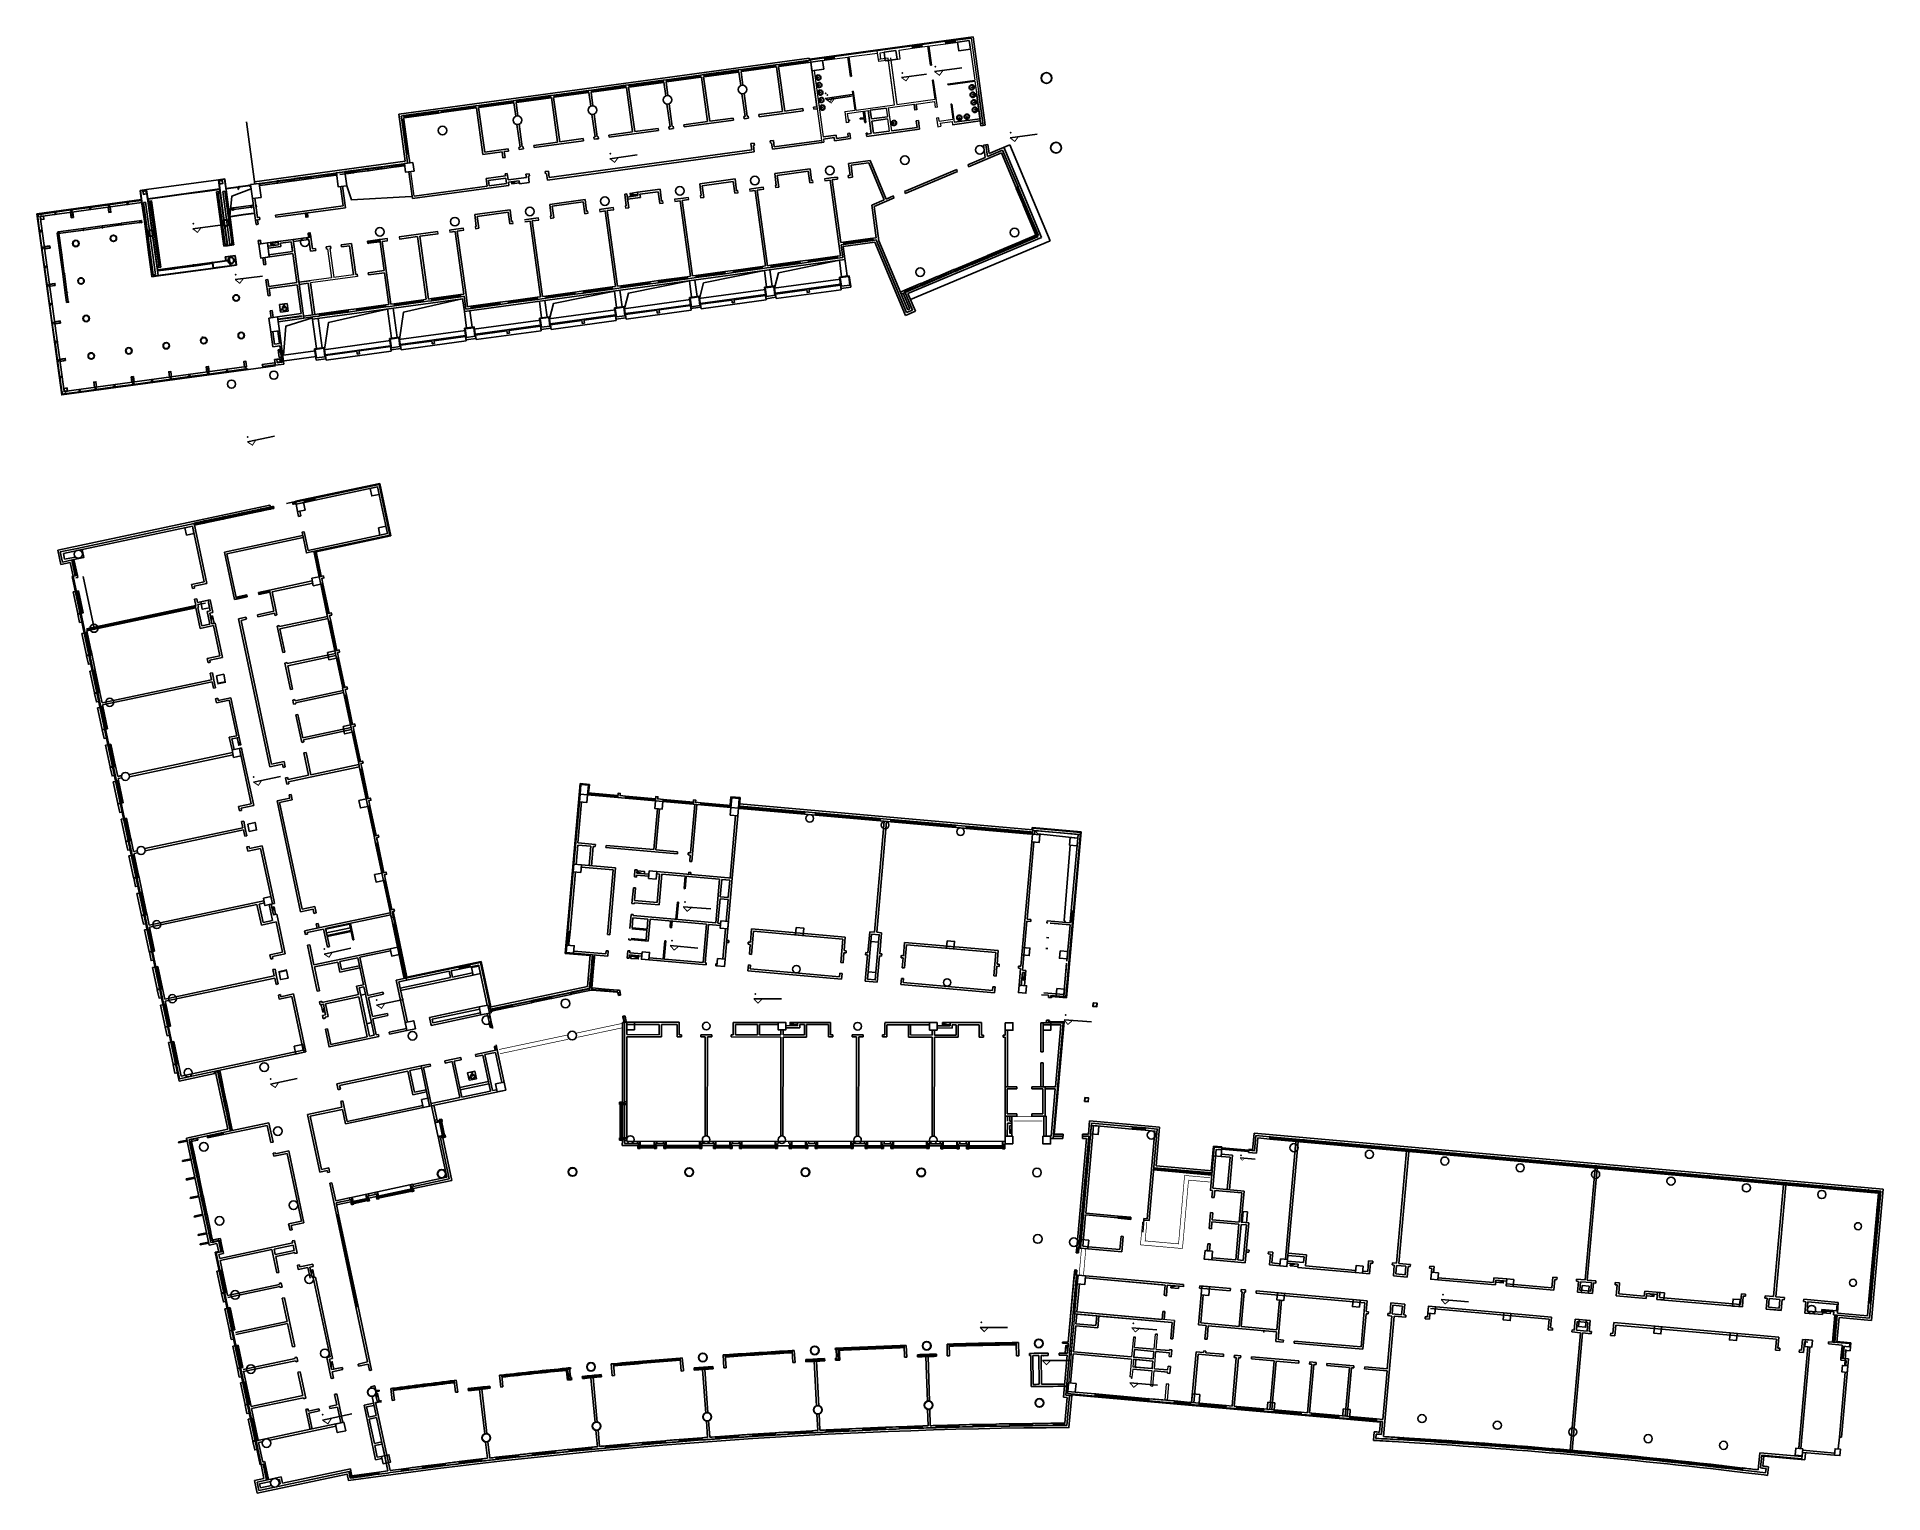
# Model space of a CAD drawing. Header units: millimetres. Extents: x 11680834 to 11851556, y -6213014 to -6078394.
import ezdxf

# ---------------------------------------------------------------- set-up
doc = ezdxf.new("R2010")
doc.units = ezdxf.units.MM
for name, color, linetype in [('A—\\M+5C3C5\\M+5B4B0', 135, 'Continuous'), ('A—\\M+5C7BD\\M+5CCE5', 7, 'Continuous'), ('E-COLS-F4$0$0S-COLS-I', 90, 'Continuous'), ('E-COLS-F4$0$0S-COLS-I-P', 8, 'Continuous'), ('E1-RI-1F$0$A-GLAZ-CWMG', 3, 'Continuous'), ('E1-RI-4F$0$0S-COLS-LINE', 90, 'Continuous'), ('E1-RI-4F$0$A-GLAZ', 6, 'Continuous'), ('E1-RI-4F$0$A-GLAZ-CWMG', 3, 'Continuous'), ('E1-RI-4F$0$A-WALL', 7, 'Continuous'), ('E1-RV-4F$0$$2$A-WALL', 7, 'Continuous'), ('E1-RV-4F$0$A-GLAZ-CWMG', 3, 'Continuous'), ('E1-RV-4F$0$A-HOLE', 2, 'Continuous'), ('E1-RW-4F$0$A-GLAZ-CWMG', 3, 'Continuous'), ('E1-RW-4F$0$A-HOLE', 2, 'Continuous'), ('E1-RW-4F$0$A-WALL', 7, 'Continuous'), ('E2-RI-4F$0$0S-COLS-LINE', 90, 'Continuous'), ('E2-RI-4F$0$A-DOOR-GLAZ', 1, 'Continuous'), ('E2-RI-4F$0$A-GLAZ', 6, 'Continuous'), ('E2-RI-4F$0$A-GLAZ-FRAM', 6, 'Continuous'), ('E2-RI-4F$0$A-WALL', 7, 'Continuous'), ('E2-RV-4F$0$$2$A-WALL', 7, 'Continuous'), ('E2-RV-4F$0$A-GLAZ', 6, 'Continuous'), ('E2-RV-4F$0$A-GLAZ-CWMG', 3, 'Continuous'), ('E2-RV-4F$0$A-WALL', 7, 'Continuous'), ('E2-RW-12345F$0$A-WALL', 7, 'Continuous'), ('XRE0$0$A-WALL', 7, 'Continuous')]:
    doc.layers.add(name, color=color, linetype=linetype)

msp = doc.modelspace()

# ---------------------------------------------------------------- hatches: boundary and pattern name
at = {"layer": 'A—\\M+5C3C5\\M+5B4B0'}
h = msp.add_hatch(dxfattribs=at)
h.set_pattern_fill('ANSI32', color=256, scale=200, angle=45, style=0)
h.set_pattern_definition([(277.7833396, (0, 0), (74.30904464, 10.15706082), []), (277.7833396, (-21.384, -28.155), (74.30904464, 10.15706082), [])])
h.paths.add_polyline_path([(11755555, -6097507), (11758131, -6097155), (11758117, -6097056), (11755541, -6097408)])
h = msp.add_hatch(dxfattribs=at)
h.set_pattern_fill('ANSI32', color=256, scale=200, angle=45, style=0)
h.set_pattern_definition([(277.7833396, (-45041.05, -6157.545), (74.30904464, 10.15706082), []), (277.7833396, (-45062.435, -6185.7), (74.30904464, 10.15706082), [])])
h.paths.add_polyline_path([(11710514, -6103664), (11713090, -6103312), (11713076, -6103213), (11710500, -6103565)])
h = msp.add_hatch(dxfattribs=at)
h.set_pattern_fill('ANSI32', color=256, scale=200, angle=45, style=0)
h.set_pattern_definition([(277.7833396, (-48509.774, -6624.45), (74.30904464, 10.15706082), []), (277.7833396, (-48531.16, -6652.61), (74.30904464, 10.15706082), [])])
h.paths.add_polyline_path([(11707045, -6104131), (11709621, -6103779), (11709607, -6103680), (11707031, -6104032)])

# ---------------------------------------------------------------- linework, layer by layer
for p, q in [((11761779, -6079246), (11762671, -6079124)), ((11761806, -6079444), (11761779, -6079246)), ((11762680, -6079190), (11761788, -6079312)), ((11762689, -6079256), (11761797, -6079378)), ((11761806, -6079444), (11762698, -6079322)), ((11762698, -6079322), (11762671, -6079124)), ((11764850, -6078826), (11765742, -6078704)), ((11764878, -6079024), (11764850, -6078826)), ((11765751, -6078770), (11764859, -6078892)), ((11765760, -6078836), (11764869, -6078958)), ((11764878, -6079024), (11765769, -6078902)), ((11765769, -6078902), (11765742, -6078704)), ((11753655, -6080356), (11754547, -6080234)), ((11753682, -6080554), (11753655, -6080356)), ((11754556, -6080300), (11753664, -6080422)), ((11754565, -6080366), (11753673, -6080488)), ((11753682, -6080554), (11754574, -6080432)), ((11754574, -6080432), (11754547, -6080234)), ((11752930, -6082159, 0), (11753040, -6082146, 0)), ((11752933, -6082178, 0), (11753043, -6082165, 0)), ((11753025, -6082853, 0), (11753135, -6082839, 0)), ((11753027, -6082871, 0), (11753137, -6082858, 0)), ((11753120, -6083546, 0), (11753230, -6083533, 0)), ((11753122, -6083565, 0), (11753232, -6083552, 0)), ((11753215, -6084240, 0), (11753325, -6084226, 0)), ((11753217, -6084259, 0), (11753327, -6084245, 0)), ((11767445, -6083021, 0), (11767335, -6083038, 0)), ((11767447, -6083040, 0), (11767338, -6083057, 0)), ((11767539, -6083715, 0), (11767430, -6083732, 0)), ((11767542, -6083734, 0), (11767433, -6083751, 0)), ((11767634, -6084408, 0), (11767525, -6084425, 0)), ((11767637, -6084427, 0), (11767527, -6084444, 0)), ((11753309, -6084933, 0), (11753420, -6084920, 0)), ((11753312, -6084952, 0), (11753422, -6084939, 0)), ((11766150, -6086018, 0), (11766133, -6085909, 0)), ((11766168, -6086015, 0), (11766152, -6085906, 0)), ((11766843, -6085923, 0), (11766826, -6085814, 0)), ((11766862, -6085920, 0), (11766845, -6085811, 0)), ((11767729, -6085102, 0), (11767619, -6085119, 0)), ((11767732, -6085121, 0), (11767622, -6085138, 0)), ((11757642, -6087381), (11757989, -6087333)), ((11759930, -6086361, 0), (11760040, -6086346, 0)), ((11759932, -6086380, 0), (11760042, -6086365, 0)), ((11747185, -6088406), (11747172, -6088307)), ((11748671, -6088203), (11748658, -6088104)), ((11753409, -6088161), (11753607, -6088134)), ((11701209, -6095725), (11701110, -6095738)), ((11705803, -6095047), (11705902, -6095034)), ((11701412, -6097211), (11701313, -6097225)), ((11706006, -6096533), (11706105, -6096520)), ((11703551, -6103331, 0), (11703706, -6103310, 0)), ((11703551, -6103331, 0), (11703706, -6103310, 0)), ((11703706, -6103220, 0), (11703706, -6103310, 0)), ((11703706, -6103220, 0), (11703706, -6103310, 0)), ((11703742, -6103140, 0), (11703742, -6103432, 0)), ((11703742, -6103140, 0), (11703742, -6103432, 0)), ((11703766, -6103326, 0), (11703766, -6103356, 0)), ((11703766, -6103326, 0), (11703766, -6103356, 0)), ((11703415, -6103634, 0), (11703421, -6103600, 0)), ((11703415, -6103634, 0), (11703421, -6103600, 0)), ((11703514, -6103650, 0), (11703415, -6103634, 0)), ((11703514, -6103650, 0), (11703415, -6103634, 0)), ((11703421, -6103600, 0), (11703487, -6103610, 0)), ((11703421, -6103600, 0), (11703487, -6103610, 0)), ((11703487, -6103610, 0), (11703507, -6103425, 0)), ((11703487, -6103610, 0), (11703507, -6103425, 0)), ((11703507, -6103425, 0), (11703705, -6103398, 0)), ((11703507, -6103425, 0), (11703705, -6103398, 0)), ((11703539, -6103460, 0), (11703514, -6103650, 0)), ((11703539, -6103460, 0), (11703514, -6103650, 0)), ((11703742, -6103432, 0), (11703539, -6103460, 0)), ((11703742, -6103432, 0), (11703539, -6103460, 0)), ((11703556, -6103559, 0), (11703548, -6103619, 0)), ((11703556, -6103559, 0), (11703548, -6103619, 0)), ((11703555, -6103359, 0), (11703551, -6103331, 0)), ((11703555, -6103359, 0), (11703551, -6103331, 0)), ((11703705, -6103339, 0), (11703555, -6103359, 0)), ((11703705, -6103339, 0), (11703555, -6103359, 0)), ((11703705, -6103339, 0), (11703705, -6103398, 0)), ((11703705, -6103339, 0), (11703705, -6103398, 0)), ((11705184, -6122690), (11705086, -6122711)), ((11705493, -6124158), (11705396, -6124179)), ((11774120, -6162654), (11774319, -6162672)), ((11774208, -6161658), (11774408, -6161675)), ((11774208, -6161658), (11774408, -6161675)), ((11708647, -6163917), (11706494, -6164373)), ((11771659, -6166075), (11771859, -6166093)), ((11710605, -6167131), (11711386, -6170824, 0)), ((11774571, -6167212), (11774371, -6167194)), ((11717267, -6169630), (11717287, -6169728)), ((11717267, -6169630), (11717287, -6169728)), ((11722684, -6169634), (11722493, -6168729)), ((11722880, -6169592), (11722689, -6168687)), ((11774386, -6169304), (11774246, -6169291)), ((11715799, -6169941), (11715820, -6170039)), ((11715799, -6169941), (11715820, -6170039)), ((11722953, -6169935), (11722835, -6169960)), ((11722953, -6169935), (11722978, -6170052)), ((11723325, -6171696), (11723301, -6171578)), ((11740431, -6170723), (11740431, -6170843)), ((11742231, -6170723), (11742231, -6170843)), ((11754431, -6170723), (11754431, -6170843)), ((11756231, -6170723), (11756231, -6170843)), ((11768381, -6170713), (11768381, -6170833)), ((11770181, -6170713), (11770181, -6170833)), ((11770582, -6170226), (11770382, -6170226)), ((11723325, -6171696), (11723208, -6171720)), ((11720830, -6174656, 0), (11720833, -6174621, 0)), ((11720830, -6174656, 0), (11720833, -6174621, 0)), ((11720929, -6174665, 0), (11720830, -6174656, 0)), ((11720929, -6174665, 0), (11720830, -6174656, 0)), ((11720833, -6174621, 0), (11720899, -6174627, 0)), ((11720833, -6174621, 0), (11720899, -6174627, 0)), ((11720899, -6174627, 0), (11720906, -6174441, 0)), ((11720899, -6174627, 0), (11720906, -6174441, 0)), ((11720906, -6174441, 0), (11721102, -6174400, 0)), ((11720906, -6174441, 0), (11721102, -6174400, 0)), ((11720940, -6174474, 0), (11720929, -6174665, 0)), ((11720940, -6174474, 0), (11720929, -6174665, 0)), ((11721141, -6174431, 0), (11720940, -6174474, 0)), ((11721141, -6174431, 0), (11720940, -6174474, 0)), ((11720943, -6174344, 0), (11721095, -6174311, 0)), ((11720943, -6174344, 0), (11721095, -6174311, 0)), ((11720949, -6174372, 0), (11720943, -6174344, 0)), ((11720949, -6174372, 0), (11720943, -6174344, 0)), ((11721098, -6174340, 0), (11720949, -6174372, 0)), ((11721098, -6174340, 0), (11720949, -6174372, 0)), ((11720965, -6174571, 0), (11720961, -6174631, 0)), ((11720965, -6174571, 0), (11720961, -6174631, 0)), ((11721089, -6174222, 0), (11721095, -6174311, 0)), ((11721089, -6174222, 0), (11721095, -6174311, 0)), ((11721098, -6174340, 0), (11721102, -6174400, 0)), ((11721098, -6174340, 0), (11721102, -6174400, 0)), ((11721120, -6174139, 0), (11721141, -6174431, 0)), ((11721120, -6174139, 0), (11721141, -6174431, 0)), ((11721157, -6174324, 0), (11721159, -6174353, 0)), ((11721157, -6174324, 0), (11721159, -6174353, 0)), ((11774570, -6180031), (11774617, -6180031)), ((11775719, -6180111), (11775719, -6180231)), ((11777519, -6180231), (11777519, -6180031)), ((11777519, -6180031), (11778100, -6180031)), ((11777519, -6180111), (11777519, -6180231)), ((11774570, -6180231), (11774800, -6180231)), ((11777519, -6180231), (11777881, -6180231)), ((11708731, -6187255), (11708535, -6187297)), ((11708535, -6187297), (11710337, -6195808)), ((11710402, -6195794), (11708601, -6187283)), ((11710468, -6195781), (11708666, -6187269)), ((11708731, -6187255), (11710533, -6195767)), ((11780791, -6187610), (11780809, -6187411)), ((11780791, -6187610), (11781987, -6187716)), ((11781992, -6187650), (11780797, -6187544)), ((11781998, -6187584), (11780803, -6187478)), ((11780809, -6187411), (11782004, -6187517)), ((11781987, -6187716), (11782004, -6187517)), ((11796460, -6191771), (11796433, -6192069)), ((11797456, -6191859), (11797429, -6192158)), ((11815526, -6193562), (11815566, -6193113)), ((11815708, -6193778), (11815747, -6193330)), ((11710533, -6195767), (11710337, -6195808)), ((11845878, -6196304), (11845900, -6196055)), ((11845960, -6196512), (11845991, -6196164)), ((11846960, -6196551), (11846987, -6196252)), ((11709096, -6201535), (11709076, -6201437)), ((11710564, -6201225), (11710543, -6201127)), ((11711629, -6201668), (11711727, -6201647)), ((11708204, -6202393), (11708106, -6202414)), ((11708514, -6203861), (11708416, -6203881)), ((11711939, -6203135), (11712037, -6203115)), ((11749101, -6207446), (11747005, -6207578)), ((11749113, -6207646), (11749101, -6207446)), ((11752497, -6207251), (11750400, -6207370)), ((11750412, -6207570), (11750400, -6207370)), ((11750404, -6207437), (11752501, -6207318)), ((11750408, -6207503), (11752505, -6207385)), ((11752508, -6207451), (11750412, -6207570)), ((11752508, -6207451), (11752497, -6207251)), ((11755905, -6207082), (11753807, -6207183)), ((11753807, -6207183), (11753817, -6207383)), ((11753810, -6207250), (11755908, -6207149)), ((11753813, -6207316), (11755911, -6207215)), ((11755914, -6207282), (11753817, -6207383)), ((11755905, -6207082), (11755914, -6207282)), ((11759295, -6206933), (11757197, -6207021)), ((11757197, -6207021), (11757206, -6207221)), ((11757200, -6207087), (11759298, -6206999)), ((11757203, -6207154), (11759301, -6207066)), ((11759304, -6207133), (11757206, -6207221)), ((11759295, -6206933), (11759304, -6207133)), ((11762700, -6206810), (11760601, -6206885)), ((11760601, -6206885), (11760608, -6207085)), ((11760603, -6206952), (11762702, -6206877)), ((11760606, -6207019), (11762704, -6206944)), ((11762707, -6207010), (11760608, -6207085)), ((11762700, -6206810), (11762707, -6207010)), ((11766098, -6206712), (11763999, -6206769)), ((11764004, -6206969), (11763999, -6206769)), ((11764001, -6206836), (11766100, -6206779)), ((11764003, -6206902), (11766102, -6206845)), ((11766104, -6206912), (11764004, -6206969)), ((11766104, -6206912), (11766098, -6206712)), ((11769503, -6206634), (11767404, -6206678)), ((11767408, -6206878), (11767404, -6206678)), ((11767405, -6206745), (11769504, -6206701)), ((11767406, -6206811), (11769506, -6206767)), ((11769507, -6206834), (11767408, -6206878)), ((11769507, -6206834), (11769503, -6206634)), ((11772898, -6206583), (11770798, -6206614)), ((11770801, -6206814), (11770798, -6206614)), ((11770799, -6206681), (11772899, -6206650)), ((11770800, -6206747), (11772900, -6206717)), ((11772900, -6206783), (11770801, -6206814)), ((11772900, -6206783), (11772898, -6206583)), ((11728735, -6209114), (11726647, -6209333)), ((11728756, -6209312), (11728735, -6209114)), ((11732121, -6208776), (11730031, -6208983)), ((11730051, -6209182), (11730031, -6208983)), ((11730037, -6209049), (11732127, -6208843)), ((11730044, -6209116), (11732134, -6208909)), ((11732140, -6208975), (11730051, -6209182)), ((11732140, -6208975), (11732121, -6208776)), ((11735525, -6208464), (11733433, -6208653)), ((11733433, -6208653), (11733451, -6208852)), ((11733439, -6208719), (11735531, -6208530)), ((11733445, -6208785), (11735537, -6208596)), ((11735543, -6208663), (11733451, -6208852)), ((11735525, -6208464), (11735543, -6208663)), ((11738914, -6208173), (11736822, -6208349)), ((11736822, -6208349), (11736838, -6208548)), ((11736827, -6208415), (11738920, -6208239)), ((11736833, -6208482), (11738925, -6208306)), ((11738931, -6208372), (11736838, -6208548)), ((11738914, -6208173), (11738931, -6208372)), ((11742306, -6207907), (11740212, -6208070)), ((11740212, -6208070), (11740228, -6208269)), ((11740217, -6208136), (11742311, -6207974)), ((11740223, -6208203), (11742316, -6208040)), ((11742321, -6208106), (11740228, -6208269)), ((11742306, -6207907), (11742321, -6208106)), ((11745706, -6207665), (11743611, -6207810)), ((11743625, -6208009), (11743611, -6207810)), ((11743616, -6207876), (11745711, -6207731)), ((11743620, -6207943), (11745715, -6207798)), ((11745720, -6207864), (11743625, -6208009)), ((11745720, -6207864), (11745706, -6207665)), ((11747017, -6207778), (11747005, -6207578)), ((11747009, -6207645), (11749105, -6207513)), ((11747013, -6207711), (11749109, -6207579)), ((11749113, -6207646), (11747017, -6207778)), ((11709870, -6210984), (11709829, -6210788)), ((11709870, -6210984), (11709829, -6210788)), ((11718579, -6210269), (11716495, -6210530)), ((11716520, -6210729), (11716495, -6210530)), ((11716503, -6210596), (11718587, -6210335)), ((11716511, -6210662), (11718595, -6210401)), ((11718603, -6210467), (11716520, -6210729)), ((11718603, -6210467), (11718579, -6210269)), ((11721955, -6209857), (11719870, -6210107)), ((11719894, -6210306), (11719870, -6210107)), ((11719878, -6210173), (11721963, -6209924)), ((11719886, -6210239), (11721971, -6209990)), ((11721979, -6210056), (11719894, -6210306)), ((11721979, -6210056), (11721955, -6209857)), ((11725353, -6209474), (11723266, -6209706)), ((11723288, -6209905), (11723266, -6209706)), ((11723273, -6209772), (11725360, -6209540)), ((11723281, -6209839), (11725368, -6209606)), ((11725375, -6209672), (11723288, -6209905)), ((11725375, -6209672), (11725353, -6209474)), ((11726668, -6209532), (11726647, -6209333)), ((11726654, -6209400), (11728742, -6209180)), ((11726661, -6209466), (11728749, -6209246)), ((11728756, -6209312), (11726668, -6209532))]:
    msp.add_line(p, q)
at = {"color": 1}
for p, q in [((11760800, -6082157, 0), (11763094, -6081843, 0)), ((11763852, -6081605, 0), (11766374, -6081251, 0)), ((11753713, -6084084), (11756234, -6083729)), ((11753881, -6084198, 0), (11756174, -6083885, 0)), ((11770824, -6087725), (11773345, -6087371)), ((11733817, -6089653), (11736339, -6089298)), ((11695242, -6096129), (11697766, -6095789)), ((11699157, -6100828), (11701684, -6100518)), ((11700304, -6115838), (11702794, -6115305)), ((11700856, -6147285), (11703347, -6146756)), ((11740607, -6158816), (11743147, -6159001)), ((11707385, -6163178), (11709876, -6162648)), ((11739407, -6162392), (11741941, -6162642)), ((11712245, -6167901), (11714735, -6167371)), ((11747135, -6167333), (11749682, -6167333)), ((11775813, -6169269), (11778352, -6169457)), ((11702422, -6175217), (11704913, -6174688)), ((11792097, -6182026), (11793480, -6182147)), ((11810694, -6195108), (11813230, -6195330)), ((11768052, -6197698), (11770599, -6197698)), ((11782086, -6197728), (11784411, -6197931)), ((11773810, -6200753), (11776357, -6200753)), ((11781909, -6202818), (11784445, -6203040)), ((11707241, -6206280, 0), (11709958, -6205703, 0))]:
    msp.add_line(p, q, dxfattribs=at)
at = {"extrusion": (0, 0, -1)}
for p, q in [((11743231, -6170718), (11743231, -6170838)), ((11745031, -6170718), (11745031, -6170838)), ((11757231, -6170665), (11757231, -6170785)), ((11759031, -6170665), (11759031, -6170785)), ((11783191, -6187723), (11783087, -6188888)), ((11776813, -6192387), (11776919, -6192397)), ((11785180, -6194738), (11785279, -6194747)), ((11785180, -6194738), (11785279, -6194747)), ((11785279, -6194747), (11785275, -6194797)), ((11785047, -6196232), (11785147, -6196241)), ((11785047, -6196232), (11785147, -6196241)), ((11754672, -6200533), (11754682, -6200733)), ((11754772, -6200528), (11754777, -6200628))]:
    msp.add_line(p, q, dxfattribs=at)
at = {"color": 1, "elevation": 0}
for points, const_width in [([(11760800, -6082157), (11761198, -6082459), (11761501, -6082061)], 83.3), ([(11763852, -6081605), (11764291, -6081936), (11764622, -6081497)], 91.7), ([(11753713, -6084084), (11754152, -6084415), (11754483, -6083975)], 91.7), ([(11753881, -6084198), (11754279, -6084501), (11754581, -6084103)], 83.3), ([(11699157, -6100828), (11699590, -6101167), (11699929, -6100733)], 91.7), ([(11700304, -6115838), (11700766, -6116137), (11701065, -6115675)], 91.7), ([(11740607, -6158816), (11740967, -6159232), (11741383, -6158873)], 91.7), ([(11810694, -6195108), (11811047, -6195529), (11811469, -6195175)], 91.7), ([(11782086, -6197728), (11782410, -6198114), (11782796, -6197790)], 84), ([(11707241, -6206280), (11707744, -6206607), (11708071, -6206104)], 100)]:
    msp.add_lwpolyline(points, dxfattribs=dict(at, const_width=const_width))
at = {"color": 1}
for points, const_width in [([(11770824, -6087725), (11771263, -6088056), (11771594, -6087617)], 91.7), ([(11733817, -6089653), (11734257, -6089984), (11734588, -6089544)], 91.7), ([(11695242, -6096129), (11695680, -6096462), (11696013, -6096025)], 91.7), ([(11700856, -6147285), (11701318, -6147585), (11701617, -6147124)], 91.7), ([(11707385, -6163178), (11707847, -6163477), (11708146, -6163016)], 91.7), ([(11739407, -6162392), (11739756, -6162817), (11740181, -6162468)], 91.7), ([(11712245, -6167901), (11712706, -6168200), (11713006, -6167739)], 91.7), ([(11747135, -6167333), (11747524, -6167722), (11747913, -6167333)], 91.7), ([(11775813, -6169269), (11776172, -6169686), (11776589, -6169327)], 91.7), ([(11702422, -6175217), (11702883, -6175517), (11703183, -6175056)], 91.7), ([(11792097, -6182026), (11792290, -6182256), (11792519, -6182063)], 50), ([(11768052, -6197698), (11768441, -6198087), (11768830, -6197698)], 91.7), ([(11773810, -6200753), (11774199, -6201142), (11774588, -6200753)], 91.7), ([(11781909, -6202818), (11782262, -6203239), (11782684, -6202885)], 91.7)]:
    msp.add_lwpolyline(points, dxfattribs=dict(at, const_width=const_width))
for points in [[(11725428, -6091683), (11725456, -6091881), (11724762, -6091976), (11724735, -6091778)], [(11699351, -6143193), (11699547, -6143151), (11699692, -6143836), (11699496, -6143878)], [(11771967, -6164873), (11772166, -6164891), (11772104, -6165588), (11771905, -6165570)], [(11786416, -6193892), (11786398, -6194091), (11785701, -6194029), (11785719, -6193830)], [(11846688, -6196226), (11846670, -6196425), (11845973, -6196363), (11845991, -6196164)], [(11776122, -6200072), (11775923, -6200054), (11775984, -6199357), (11776184, -6199375)], [(11729896, -6201560), (11730095, -6201540), (11730164, -6202237), (11729965, -6202256)]]:
    msp.add_lwpolyline(points, close=True)
at = {"extrusion": (0, 0, -1)}
for points in [[(-11736402, -6092959), (-11736375, -6092761), (-11735682, -6092855), (-11735709, -6093054)], [(-11703175, -6097602), (-11703147, -6097403), (-11702454, -6097498), (-11702481, -6097696)], [(-11697018, -6132647), (-11697213, -6132606), (-11697068, -6131921), (-11696872, -6131963)], [(-11737008, -6155759), (-11737026, -6155560), (-11736329, -6155498), (-11736311, -6155697)], [(-11707327, -6167825), (-11707131, -6167867), (-11707277, -6168551), (-11707472, -6168510)], [(-11751182, -6169703), (-11751182, -6169503), (-11750482, -6169502), (-11750482, -6169702)], [(-11706289, -6193100), (-11706485, -6193059), (-11706340, -6192374), (-11706144, -6192415)], [(-11815747, -6193330), (-11815730, -6193530), (-11816427, -6193591), (-11816445, -6193392)], [(-11829693, -6194567), (-11829675, -6194766), (-11830372, -6194828), (-11830390, -6194629)], [(-11754939, -6199719), (-11754740, -6199729), (-11754773, -6200428), (-11754973, -6200418)], [(-11708088, -6201600), (-11708284, -6201558), (-11708139, -6200873), (-11707943, -6200915)], [(-11712286, -6204532), (-11712482, -6204491), (-11712337, -6203806), (-11712141, -6203848)]]:
    msp.add_lwpolyline(points, close=True, dxfattribs=at)
at = {"elevation": 0}
for points in [[(11703365, -6103829), (11704058, -6103734), (11703964, -6103041), (11703270, -6103135)], [(11703365, -6103829), (11704058, -6103734), (11703964, -6103041), (11703270, -6103135)], [(11703445, -6107994), (11703247, -6108021), (11703152, -6107328), (11703350, -6107301)], [(11720793, -6174854), (11721478, -6174709), (11721333, -6174024), (11720648, -6174169)], [(11720793, -6174854), (11721478, -6174709), (11721333, -6174024), (11720648, -6174169)], [(11770799, -6179026), (11770999, -6179027), (11770998, -6179727), (11770798, -6179726)], [(11797456, -6191859), (11797438, -6192058), (11796741, -6191996), (11796759, -6191797)]]:
    msp.add_lwpolyline(points, close=True, dxfattribs=at)
at = {"extrusion": (0, 0, -1), "elevation": 0}
for points in [[(-11702714, -6159551), (-11702910, -6159509), (-11702764, -6158825), (-11702569, -6158866)], [(-11735758, -6163378), (-11735740, -6163578), (-11736437, -6163639), (-11736455, -6163440)], [(-11735757, -6163378), (-11735740, -6163578), (-11736437, -6163639), (-11736455, -6163440)], [(-11765283, -6169720), (-11765283, -6169520), (-11764583, -6169519), (-11764583, -6169719)]]:
    msp.add_lwpolyline(points, close=True, dxfattribs=at)
at = {"extrusion": (0, 0, -1)}
for centre, radius, start, end in [((-11753092, -6082149, 0), 241, -96.80901, 83.19099), ((-11752925, -6082118, 0), 12.7, -96.80901, 83.19099), ((-11752931, -6082168, 0), 9.52, -96.80901, 83.19099), ((-11752925, -6082118, 0), 12.7, 83.19099, -96.80901), ((-11752937, -6082219, 0), 12.7, -96.80901, 83.19099), ((-11753187, -6082843, 0), 241, -96.80901, 83.19099), ((-11752937, -6082219, 0), 12.7, 83.19099, -96.80901), ((-11753408, -6082112, 0), 452, -5.60229, 12.39963), ((-11753408, -6082112, 0), 452, -26.01766, -8.01574), ((-11753062, -6082057, 0), 105, 23.98373, 65.38138), ((-11753085, -6082246, 0), 105, -78.99941, -37.60176), ((-11753020, -6082812, 0), 12.7, -96.80901, 83.19099), ((-11753092, -6082149, 0), 201, 68.49809, -82.11612), ((-11753020, -6082812, 0), 12.7, 83.19099, -96.80901), ((-11753042, -6082155, 0), 9.52, 83.19099, -96.80901), ((-11753503, -6082805, 0), 452, -5.60229, 12.39963), ((-11753157, -6082750, 0), 105, 23.98373, 65.38138), ((-11753092, -6082149, 0), 241, 83.19099, -96.80901), ((-11753092, -6082149, 0), 20.6, -96.80901, 83.19099), ((-11753092, -6082149, 0), 20.6, 83.19099, -96.80901), ((-11753187, -6082843, 0), 201, 68.49809, -82.11612), ((-11753136, -6082849, 0), 9.52, 83.19099, -96.80901), ((-11753187, -6082843, 0), 241, 83.19099, -96.80901), ((-11753187, -6082843, 0), 20.6, -96.80901, 83.19099), ((-11753187, -6082843, 0), 20.6, 83.19099, -96.80901), ((-11753026, -6082862, 0), 9.52, -96.80901, 83.19099), ((-11753032, -6082912, 0), 12.7, -96.80901, 83.19099), ((-11753282, -6083536, 0), 241, -96.80901, 83.19099), ((-11753032, -6082912, 0), 12.7, 83.19099, -96.80901), ((-11753503, -6082805, 0), 452, -26.01766, -8.01574), ((-11753179, -6082940, 0), 105, -78.99941, -37.60176), ((-11753115, -6083505, 0), 12.7, -96.80901, 83.19099), ((-11753121, -6083556, 0), 9.52, -96.80901, 83.19099), ((-11753115, -6083505, 0), 12.7, 83.19099, -96.80901), ((-11753127, -6083606, 0), 12.7, -96.80901, 83.19099), ((-11753377, -6084230, 0), 241, -96.80901, 83.19099), ((-11753127, -6083606, 0), 12.7, 83.19099, -96.80901), ((-11753598, -6083499, 0), 452, -5.60229, 12.39963), ((-11753598, -6083499, 0), 452, -26.01766, -8.01574), ((-11753252, -6083444, 0), 105, 23.98373, 65.38138), ((-11753274, -6083633, 0), 105, -78.99941, -37.60176), ((-11753210, -6084199, 0), 12.7, -96.80901, 83.19099), ((-11753216, -6084249, 0), 9.52, -96.80901, 83.19099), ((-11753282, -6083536, 0), 201, 68.49809, -82.11612), ((-11753210, -6084199, 0), 12.7, 83.19099, -96.80901), ((-11753222, -6084300, 0), 12.7, -96.80901, 83.19099), ((-11753222, -6084300, 0), 12.7, 83.19099, -96.80901), ((-11753231, -6083542, 0), 9.52, 83.19099, -96.80901), ((-11753693, -6084192, 0), 452, -5.60229, 12.39963), ((-11753693, -6084192, 0), 452, -26.01766, -8.01574), ((-11753346, -6084138, 0), 105, 23.98373, 65.38138), ((-11753282, -6083536, 0), 241, 83.19099, -96.80901), ((-11753282, -6083536, 0), 20.6, -96.80901, 83.19099), ((-11753282, -6083536, 0), 20.6, 83.19099, -96.80901), ((-11753369, -6084327, 0), 105, -78.99941, -37.60176), ((-11753377, -6084230, 0), 201, 68.49809, -82.11612), ((-11753326, -6084236, 0), 9.52, 83.19099, -96.80901), ((-11753377, -6084230, 0), 241, 83.19099, -96.80901), ((-11753377, -6084230, 0), 20.6, -96.80901, 83.19099), ((-11753377, -6084230, 0), 20.6, 83.19099, -96.80901), ((-11753471, -6084923, 0), 241, -96.80901, 83.19099), ((-11753305, -6084892, 0), 12.7, -96.80901, 83.19099), ((-11753311, -6084943, 0), 9.52, -96.80901, 83.19099), ((-11753305, -6084892, 0), 12.7, 83.19099, -96.80901), ((-11753317, -6084993, 0), 12.7, -96.80901, 83.19099), ((-11753317, -6084993, 0), 12.7, 83.19099, -96.80901), ((-11753787, -6084886, 0), 452, -5.60229, 12.39963), ((-11753787, -6084886, 0), 452, -26.01766, -8.01574), ((-11753441, -6084831, 0), 105, 23.98373, 65.38138), ((-11753464, -6085020, 0), 105, -78.99941, -37.60176), ((-11753471, -6084923, 0), 201, 68.49809, -82.11612), ((-11753421, -6084930, 0), 9.52, 83.19099, -96.80901), ((-11753471, -6084923, 0), 241, 83.19099, -96.80901), ((-11753471, -6084923, 0), 20.6, -96.80901, 83.19099), ((-11753471, -6084923, 0), 20.6, 83.19099, -96.80901), ((-11760091, -6086349, 0), 241, -97.78401, 82.21599), ((-11760407, -6086306, 0), 452, -6.57728, 11.42463), ((-11760060, -6086257, 0), 105, 23.00874, 64.40638), ((-11760091, -6086349, 0), 201, 67.5231, -83.09112), ((-11760091, -6086349, 0), 241, 82.21599, -97.78401), ((-11759924, -6086320, 0), 12.7, -97.78401, 82.21599), ((-11759931, -6086371, 0), 9.52, -97.78401, 82.21599), ((-11759924, -6086320, 0), 12.7, 82.21599, -97.78401), ((-11759938, -6086421, 0), 12.7, -97.78401, 82.21599), ((-11759938, -6086421, 0), 12.7, 82.21599, -97.78401), ((-11760407, -6086306, 0), 452, -26.99265, -8.99074), ((-11760085, -6086446, 0), 105, -79.9744, -38.57675), ((-11760041, -6086356, 0), 9.52, 82.21599, -97.78401), ((-11760091, -6086349, 0), 20.6, -97.78401, 82.21599), ((-11760091, -6086349, 0), 20.6, 82.21599, -97.78401)]:
    msp.add_arc(centre, radius, start, end, dxfattribs=at)
for centre, radius, start, end in [((11767286, -6083055, 0), 241, 98.7565, -81.2435), ((11767286, -6083055, 0), 241, -81.2435, 98.7565), ((11767286, -6083055, 0), 201, 84.0636, -66.55061), ((11767381, -6083749, 0), 241, 98.7565, -81.2435), ((11767381, -6083749, 0), 201, 84.0636, -66.55061), ((11767476, -6084443, 0), 241, 98.7565, -81.2435), ((11767286, -6083055, 0), 20.6, 98.7565, -81.2435), ((11767476, -6084443, 0), 201, 84.0636, -66.55061), ((11767286, -6083055, 0), 20.6, -81.2435, 98.7565), ((11767290, -6082958, 0), 105, 39.54924, 80.94689), ((11767336, -6083048, 0), 9.52, 98.7565, -81.2435), ((11767381, -6083749, 0), 241, -81.2435, 98.7565), ((11767381, -6083749, 0), 20.6, 98.7565, -81.2435), ((11767319, -6083147, 0), 105, -63.4339, -22.03625), ((11766971, -6083104, 0), 452, 9.96322, 27.96514), ((11767381, -6083749, 0), 20.6, -81.2435, 98.7565), ((11767385, -6083652, 0), 105, 39.54924, 80.94689), ((11766971, -6083104, 0), 452, -10.45215, 7.54977), ((11767431, -6083741, 0), 9.52, 98.7565, -81.2435), ((11767438, -6082981, 0), 12.7, 98.7565, -81.2435), ((11767438, -6082981, 0), 12.7, -81.2435, 98.7565), ((11767476, -6084443, 0), 241, -81.2435, 98.7565), ((11767454, -6083081, 0), 12.7, 98.7565, -81.2435), ((11767446, -6083031, 0), 9.52, -81.2435, 98.7565), ((11767454, -6083081, 0), 12.7, -81.2435, 98.7565), ((11767476, -6084443, 0), 20.6, 98.7565, -81.2435), ((11767414, -6083840, 0), 105, -63.4339, -22.03625), ((11767066, -6083797, 0), 452, 9.96322, 27.96514), ((11767476, -6084443, 0), 20.6, -81.2435, 98.7565), ((11767480, -6084345, 0), 105, 39.54924, 80.94689), ((11767066, -6083797, 0), 452, -10.45215, 7.54977), ((11767526, -6084435, 0), 9.52, 98.7565, -81.2435), ((11767533, -6083674, 0), 12.7, 98.7565, -81.2435), ((11767533, -6083674, 0), 12.7, -81.2435, 98.7565), ((11767549, -6083775, 0), 12.7, 98.7565, -81.2435), ((11767541, -6083724, 0), 9.52, -81.2435, 98.7565), ((11767549, -6083775, 0), 12.7, -81.2435, 98.7565), ((11767161, -6084491, 0), 452, 9.96322, 27.96514), ((11767161, -6084491, 0), 452, -10.45215, 7.54977), ((11767628, -6084368, 0), 12.7, 98.7565, -81.2435), ((11767628, -6084368, 0), 12.7, -81.2435, 98.7565), ((11767643, -6084468, 0), 12.7, 98.7565, -81.2435), ((11767636, -6084418, 0), 9.52, -81.2435, 98.7565), ((11767643, -6084468, 0), 12.7, -81.2435, 98.7565), ((11766134, -6085857, 0), 241, 8.7565, -171.2435), ((11766134, -6085857, 0), 241, -171.2435, 8.7565), ((11766134, -6085857, 0), 201, -5.9364, -156.55061), ((11766043, -6085890, 0), 105, -153.4339, -112.03625), ((11766086, -6085542, 0), 452, -100.45215, -82.45023), ((11766109, -6086024, 0), 12.7, 8.7565, -171.2435), ((11766109, -6086024, 0), 12.7, -171.2435, 8.7565), ((11766134, -6085857, 0), 20.6, 8.7565, -171.2435), ((11766134, -6085857, 0), 20.6, -171.2435, 8.7565), ((11766142, -6085907, 0), 9.52, 8.7565, -171.2435), ((11766159, -6086017, 0), 9.52, -171.2435, 8.7565), ((11766086, -6085542, 0), 452, -80.03678, -62.03486), ((11766209, -6086009, 0), 12.7, 8.7565, -171.2435), ((11766209, -6086009, 0), 12.7, -171.2435, 8.7565), ((11766231, -6085861, 0), 105, -50.45076, -9.05311), ((11766828, -6085762, 0), 241, 8.7565, -171.2435), ((11766828, -6085762, 0), 241, -171.2435, 8.7565), ((11766828, -6085762, 0), 201, -5.9364, -156.55061), ((11766737, -6085795, 0), 105, -153.4339, -112.03625), ((11766779, -6085447, 0), 452, -100.45215, -82.45023), ((11766802, -6085930, 0), 12.7, 8.7565, -171.2435), ((11766802, -6085930, 0), 12.7, -171.2435, 8.7565), ((11766828, -6085762, 0), 20.6, 8.7565, -171.2435), ((11766828, -6085762, 0), 20.6, -171.2435, 8.7565), ((11766836, -6085812, 0), 9.52, 8.7565, -171.2435), ((11766853, -6085922, 0), 9.52, -171.2435, 8.7565), ((11766779, -6085447, 0), 452, -80.03678, -62.03486), ((11766903, -6085914, 0), 12.7, 8.7565, -171.2435), ((11766903, -6085914, 0), 12.7, -171.2435, 8.7565), ((11766925, -6085766, 0), 105, -50.45076, -9.05311), ((11767570, -6085136, 0), 241, 98.7565, -81.2435), ((11767570, -6085136, 0), 201, 84.0636, -66.55061), ((11767570, -6085136, 0), 241, -81.2435, 98.7565), ((11767570, -6085136, 0), 20.6, 98.7565, -81.2435), ((11767509, -6084534, 0), 105, -63.4339, -22.03625), ((11767570, -6085136, 0), 20.6, -81.2435, 98.7565), ((11767575, -6085039, 0), 105, 39.54924, 80.94689), ((11767621, -6085128, 0), 9.52, 98.7565, -81.2435), ((11767604, -6085227, 0), 105, -63.4339, -22.03625), ((11767256, -6085184, 0), 452, 9.96322, 27.96514), ((11767256, -6085184, 0), 452, -10.45215, 7.54977), ((11767723, -6085061, 0), 12.7, 98.7565, -81.2435), ((11767723, -6085061, 0), 12.7, -81.2435, 98.7565), ((11767738, -6085162, 0), 12.7, 98.7565, -81.2435), ((11767730, -6085111, 0), 9.52, -81.2435, 98.7565), ((11767738, -6085162, 0), 12.7, -81.2435, 98.7565)]:
    msp.add_arc(centre, radius, start, end)
for centre, major_axis, start_param, end_param in [((11703725, -6103523, 0), (196, 44), 5.1392749, 2.8655792), ((11703725, -6103523, 0), (196, 44), 5.1392749, 2.8655792), ((11703691, -6103164, 0), (-45.7, 34.8), 3.7960769, 2.0430144), ((11703691, -6103164, 0), (-45.7, 34.8), 3.7960769, 2.0430144), ((11703725, -6103523, 0), (-172, 2), 1.8021375, 6.0652154), ((11703725, -6103523, 0), (-172, 2), 1.8021375, 6.0652154), ((11721130, -6174523, 0), (192, 58), 5.1392749, 2.8655792), ((11721130, -6174523, 0), (192, 58), 5.1392749, 2.8655792), ((11721130, -6174523, 0), (-172, -11), 1.8021375, 6.0652154), ((11721130, -6174523, 0), (-172, -11), 1.8021375, 6.0652154), ((11721070, -6174168, 0), (-48.2, 31.3), 3.7960769, 2.0430144), ((11721070, -6174168, 0), (-48.2, 31.3), 3.7960769, 2.0430144)]:
    msp.add_ellipse(centre, major_axis=major_axis, ratio=1, start_param=start_param, end_param=end_param, dxfattribs=at)
at = {"color": 1}
for p in [(11760850, -6081733, 0), (11763905, -6081139, 0), (11753766, -6083617), (11753930, -6083775, 0), (11770877, -6087259), (11733870, -6089186), (11695298, -6095663), (11699218, -6100363), (11700324, -6115370), (11700877, -6146816), (11740757, -6158372), (11707406, -6162709), (11739569, -6161951), (11712265, -6167432), (11747253, -6166879), (11775963, -6168825), (11702443, -6174748), (11792182, -6181785), (11810850, -6194665), (11768170, -6197243), (11782230, -6197322), (11773928, -6200299), (11782065, -6202375), (11707263, -6205769, 0)]:
    msp.add_point(p, dxfattribs=at)
for points in [[(11725428, -6091683), (11725428, -6091683), (11724735, -6091778), (11724762, -6091976)], [(11703445, -6107994), (11703445, -6107994), (11703350, -6107301), (11703152, -6107328)], [(11699351, -6143193), (11699351, -6143193), (11699496, -6143878), (11699692, -6143836)], [(11771967, -6164873), (11771967, -6164873), (11771905, -6165570), (11772104, -6165588)], [(11770799, -6179026), (11770799, -6179026), (11770798, -6179726), (11770998, -6179727)], [(11797456, -6191859), (11797456, -6191859), (11796759, -6191797), (11796741, -6191996)], [(11786416, -6193892), (11786416, -6193892), (11785719, -6193830), (11785701, -6194029)], [(11846688, -6196226), (11846688, -6196226), (11845991, -6196164), (11845973, -6196363)], [(11776122, -6200072), (11776122, -6200072), (11776184, -6199375), (11775984, -6199357)], [(11729896, -6201560), (11729896, -6201560), (11729965, -6202256), (11730164, -6202237)]]:
    msp.add_solid(points)
at = {"extrusion": (0, 0, -1)}
for points in [[(-11736402, -6092959), (-11736402, -6092959), (-11735709, -6093054), (-11735682, -6092855)], [(-11703175, -6097602), (-11703175, -6097602), (-11702481, -6097696), (-11702454, -6097498)], [(-11697018, -6132647), (-11697018, -6132647), (-11696872, -6131963), (-11697068, -6131921)], [(-11737008, -6155759), (-11737008, -6155759), (-11736311, -6155697), (-11736329, -6155498)], [(-11702714, -6159551), (-11702714, -6159551), (-11702569, -6158866), (-11702764, -6158825)], [(-11735757, -6163378), (-11735757, -6163378), (-11736455, -6163440), (-11736437, -6163639)], [(-11735758, -6163378), (-11735758, -6163378), (-11736455, -6163440), (-11736437, -6163639)], [(-11707327, -6167825), (-11707327, -6167825), (-11707472, -6168510), (-11707277, -6168551)], [(-11751182, -6169703), (-11751182, -6169703), (-11750482, -6169702), (-11750482, -6169502)], [(-11765283, -6169720), (-11765283, -6169720), (-11764583, -6169719), (-11764583, -6169519)], [(-11706289, -6193100), (-11706289, -6193100), (-11706144, -6192415), (-11706340, -6192374)], [(-11815747, -6193330), (-11815747, -6193330), (-11816445, -6193392), (-11816427, -6193591)], [(-11829693, -6194567), (-11829693, -6194567), (-11830390, -6194629), (-11830372, -6194828)], [(-11754939, -6199719), (-11754939, -6199719), (-11754973, -6200418), (-11754773, -6200428)], [(-11708088, -6201600), (-11708088, -6201600), (-11707943, -6200915), (-11708139, -6200873)], [(-11712286, -6204532), (-11712286, -6204532), (-11712141, -6203848), (-11712337, -6203806)]]:
    msp.add_solid(points, dxfattribs=at)
at = {"layer": 'A—\\M+5C3C5\\M+5B4B0'}
for p, q in [((11752276, -6080464), (11767416, -6078394)), ((11767416, -6078394), (11768530, -6086549)), ((11752260, -6080344), (11714293, -6085535)), ((11749146, -6080972), (11745975, -6081406)), ((11748194, -6081102), (11748221, -6081300)), ((11748254, -6081094), (11748281, -6081292)), ((11748263, -6081160), (11749095, -6081046)), ((11748272, -6081226), (11749104, -6081112)), ((11749086, -6080980), (11749113, -6081179)), ((11749146, -6080972), (11749173, -6081170)), ((11749421, -6081136), (11752394, -6080730)), ((11749443, -6080932), (11752118, -6080566)), ((11749443, -6080932), (11749470, -6081130)), ((11749470, -6081130), (11749443, -6080932)), ((11749470, -6081130), (11752145, -6080764)), ((11749529, -6081122), (11749502, -6080923)), ((11751176, -6080762), (11749511, -6080990)), ((11751185, -6080828), (11749520, -6081056)), ((11751194, -6080894), (11751167, -6080696)), ((11751253, -6080886), (11751226, -6080688)), ((11752076, -6080639), (11751235, -6080754)), ((11752085, -6080705), (11751244, -6080820)), ((11752145, -6080764), (11752118, -6080566)), ((11752287, -6080543), (11752260, -6080344)), ((11738742, -6082394), (11735572, -6082828)), ((11735572, -6082828), (11735599, -6083026)), ((11738769, -6082592), (11735599, -6083026)), ((11735631, -6082819), (11735658, -6083018)), ((11735640, -6082885), (11737800, -6082590)), ((11735649, -6082952), (11737809, -6082656)), ((11737791, -6082524), (11737818, -6082722)), ((11737851, -6082516), (11737878, -6082714)), ((11737860, -6082582), (11738692, -6082468)), ((11737869, -6082648), (11738701, -6082534)), ((11738683, -6082402), (11738710, -6082601)), ((11738742, -6082394), (11738769, -6082592)), ((11742210, -6081920), (11739040, -6082354)), ((11739040, -6082354), (11739067, -6082552)), ((11742237, -6082118), (11739067, -6082552)), ((11739099, -6082345), (11739126, -6082544)), ((11739108, -6082411), (11741268, -6082116)), ((11739117, -6082478), (11741277, -6082182)), ((11741259, -6082050), (11741286, -6082248)), ((11741318, -6082042), (11741345, -6082240)), ((11741327, -6082108), (11742160, -6081994)), ((11741336, -6082174), (11742169, -6082060)), ((11742151, -6081928), (11742178, -6082127)), ((11742210, -6081920), (11742237, -6082118)), ((11745678, -6081446), (11742507, -6081880)), ((11742507, -6081880), (11742534, -6082078)), ((11745705, -6081644), (11742534, -6082078)), ((11742567, -6081871), (11742594, -6082070)), ((11742576, -6081937), (11744736, -6081642)), ((11742585, -6082004), (11744745, -6081708)), ((11744727, -6081576), (11744754, -6081774)), ((11744786, -6081568), (11744813, -6081766)), ((11744795, -6081634), (11745627, -6081520)), ((11744804, -6081700), (11745636, -6081586)), ((11745618, -6081454), (11745645, -6081653)), ((11745678, -6081446), (11745705, -6081644)), ((11745975, -6081406), (11746002, -6081604)), ((11749173, -6081170), (11746002, -6081604)), ((11746034, -6081397), (11746062, -6081596)), ((11746043, -6081464), (11748203, -6081168)), ((11746052, -6081530), (11748212, -6081234)), ((11724871, -6084290), (11721701, -6084724)), ((11724898, -6084488), (11721728, -6084922)), ((11721769, -6084781), (11723929, -6084486)), ((11723920, -6084420), (11723947, -6084618)), ((11723980, -6084412), (11724007, -6084610)), ((11723989, -6084478), (11724821, -6084364)), ((11723998, -6084544), (11724830, -6084430)), ((11724812, -6084298), (11724839, -6084496)), ((11724871, -6084290), (11724898, -6084488)), ((11728339, -6083816), (11725169, -6084250)), ((11725169, -6084250), (11725196, -6084448)), ((11728366, -6084014), (11725196, -6084448)), ((11725228, -6084241), (11725255, -6084440)), ((11725237, -6084307), (11727397, -6084012)), ((11725246, -6084374), (11727406, -6084078)), ((11727388, -6083946), (11727415, -6084144)), ((11727447, -6083938), (11727474, -6084136)), ((11727456, -6084004), (11728289, -6083890)), ((11727465, -6084070), (11728298, -6083956)), ((11728280, -6083824), (11728307, -6084022)), ((11728339, -6083816), (11728366, -6084014)), ((11731807, -6083342), (11728636, -6083776)), ((11728636, -6083776), (11728663, -6083974)), ((11731834, -6083540), (11728663, -6083974)), ((11728696, -6083767), (11728723, -6083966)), ((11728705, -6083833), (11730865, -6083538)), ((11728714, -6083900), (11730874, -6083604)), ((11730856, -6083472), (11730883, -6083670)), ((11730915, -6083464), (11730942, -6083662)), ((11730924, -6083530), (11731756, -6083416)), ((11730933, -6083596), (11731765, -6083482)), ((11731747, -6083350), (11731774, -6083549)), ((11731807, -6083342), (11731834, -6083540)), ((11735275, -6082868), (11732104, -6083302)), ((11732104, -6083302), (11732131, -6083500)), ((11735302, -6083066), (11732131, -6083500)), ((11732163, -6083293), (11732191, -6083492)), ((11732173, -6083359), (11734332, -6083064)), ((11732182, -6083426), (11734341, -6083130)), ((11734323, -6082998), (11734350, -6083196)), ((11734383, -6082990), (11734410, -6083188)), ((11734392, -6083056), (11735224, -6082942)), ((11734401, -6083122), (11735233, -6083008)), ((11735215, -6082876), (11735242, -6083075)), ((11735275, -6082868), (11735302, -6083066)), ((11714293, -6085535), (11714889, -6089894)), ((11714566, -6086052), (11714764, -6086025)), ((11714764, -6086025), (11714566, -6086052)), ((11714764, -6086025), (11714566, -6086052)), ((11714566, -6086052), (11714999, -6089223)), ((11714772, -6086085), (11714574, -6086112)), ((11714845, -6087599), (11714640, -6086103)), ((11714911, -6087590), (11714706, -6086094)), ((11714764, -6086025), (11715197, -6089196)), ((11717936, -6085238), (11714765, -6085672)), ((11714765, -6085672), (11714792, -6085870)), ((11717963, -6085436), (11714792, -6085870)), ((11714825, -6085663), (11714852, -6085862)), ((11714834, -6085729), (11716994, -6085434)), ((11714843, -6085796), (11717003, -6085500)), ((11716985, -6085368), (11717012, -6085566)), ((11717044, -6085360), (11717071, -6085558)), ((11717053, -6085426), (11717885, -6085312)), ((11717062, -6085492), (11717894, -6085378)), ((11717876, -6085246), (11717903, -6085444)), ((11717936, -6085238), (11717963, -6085436)), ((11721404, -6084764), (11718233, -6085198)), ((11718233, -6085198), (11718260, -6085396)), ((11721431, -6084962), (11718260, -6085396)), ((11718292, -6085189), (11718320, -6085388)), ((11718301, -6085255), (11720461, -6084960)), ((11718311, -6085322), (11720470, -6085026)), ((11720452, -6084894), (11720479, -6085092)), ((11720512, -6084886), (11720539, -6085084)), ((11720521, -6084952), (11721353, -6084838)), ((11720530, -6085018), (11721362, -6084904)), ((11721344, -6084772), (11721371, -6084970)), ((11721404, -6084764), (11721431, -6084962)), ((11721701, -6084724), (11721728, -6084922)), ((11721760, -6084715), (11721787, -6084914)), ((11721778, -6084848), (11723938, -6084552)), ((11714977, -6087581), (11714779, -6087608)), ((11714985, -6087640), (11714787, -6087667)), ((11715057, -6089154), (11714853, -6087658)), ((11715123, -6089145), (11714919, -6087649)), ((11768530, -6086549), (11768332, -6086576)), ((11715189, -6089136), (11714991, -6089163)), ((11715197, -6089196), (11714999, -6089223)), ((11715197, -6089196), (11714999, -6089223)), ((11715197, -6089196), (11714999, -6089223)), ((11768576, -6088359), (11768774, -6088332)), ((11768774, -6088332), (11768888, -6089164)), ((11768888, -6089164), (11770792, -6088364)), ((11770238, -6088597), (11773740, -6096934)), ((11770791, -6088364), (11774526, -6097254)), ((11700969, -6091797), (11714889, -6089894)), ((11704637, -6091497), (11706140, -6091292)), ((11704637, -6091497), (11706140, -6091292)), ((11706144, -6091322), (11704641, -6091527)), ((11704644, -6091553), (11706148, -6091347)), ((11706200, -6091284), (11707703, -6091078)), ((11706200, -6091284), (11707703, -6091078)), ((11707707, -6091108), (11706204, -6091314)), ((11706207, -6091339), (11707711, -6091133)), ((11706227, -6091482), (11707730, -6091276)), ((11706227, -6091482), (11707730, -6091276)), ((11707763, -6091070), (11708466, -6090974)), ((11707769, -6091119), (11707845, -6091109)), ((11707769, -6091119), (11707845, -6091109)), ((11707776, -6091169), (11707769, -6091119)), ((11707776, -6091169), (11707769, -6091119)), ((11707776, -6091169), (11707769, -6091119)), ((11707776, -6091169), (11707769, -6091119)), ((11707852, -6091159), (11707776, -6091169)), ((11707852, -6091159), (11707776, -6091169)), ((11708493, -6091172), (11707790, -6091268)), ((11707845, -6091109), (11708397, -6091033)), ((11707845, -6091109), (11708397, -6091033)), ((11707931, -6091097), (11707845, -6091109)), ((11707931, -6091097), (11707845, -6091109)), ((11707845, -6091109), (11707852, -6091159)), ((11707845, -6091109), (11707852, -6091159)), ((11708401, -6091058), (11707848, -6091134)), ((11708401, -6091058), (11707848, -6091134)), ((11708473, -6091023), (11708397, -6091033)), ((11708473, -6091023), (11708397, -6091033)), ((11708397, -6091033), (11708404, -6091084)), ((11708397, -6091033), (11708404, -6091084)), ((11708404, -6091084), (11708480, -6091073)), ((11708404, -6091084), (11708480, -6091073)), ((11708526, -6090966), (11708466, -6090974)), ((11708466, -6090974), (11708493, -6091172)), ((11708480, -6091073), (11708473, -6091023)), ((11708473, -6091023), (11708480, -6091073)), ((11708480, -6091073), (11708473, -6091023)), ((11708473, -6091023), (11708480, -6091073)), ((11708493, -6091172), (11708553, -6091164)), ((11708553, -6091164), (11708526, -6090966)), ((11709378, -6090849), (11710081, -6090753)), ((11709385, -6090898), (11710088, -6090802)), ((11709385, -6090898), (11709460, -6090888)), ((11710095, -6090853), (11709391, -6090949)), ((11709467, -6090938), (11709391, -6090949)), ((11710108, -6090951), (11709405, -6091047)), ((11709460, -6090888), (11710013, -6090812)), ((11709546, -6090876), (11709460, -6090888)), ((11709460, -6090888), (11709467, -6090938)), ((11710016, -6090838), (11709464, -6090913)), ((11710088, -6090802), (11710013, -6090812)), ((11710013, -6090812), (11710019, -6090863)), ((11710019, -6090863), (11710095, -6090853)), ((11710141, -6090745), (11711396, -6090573)), ((11711400, -6090604), (11710145, -6090775)), ((11710148, -6090800), (11711403, -6090629)), ((11710168, -6090943), (11711423, -6090772)), ((11711455, -6090565), (11712680, -6090398)), ((11712685, -6090428), (11711459, -6090596)), ((11711463, -6090621), (11712688, -6090453)), ((11711482, -6090763), (11712708, -6090596)), ((11712740, -6090390), (11713995, -6090218)), ((11713999, -6090248), (11712744, -6090420)), ((11712747, -6090445), (11714002, -6090274)), ((11712767, -6090588), (11714022, -6090416)), ((11714054, -6090210), (11714758, -6090114)), ((11714061, -6090259), (11714765, -6090163)), ((11714061, -6090259), (11714137, -6090249)), ((11714771, -6090213), (11714068, -6090309)), ((11714143, -6090299), (11714068, -6090309)), ((11714785, -6090312), (11714081, -6090408)), ((11714137, -6090249), (11714689, -6090173)), ((11714223, -6090237), (11714137, -6090249)), ((11714137, -6090249), (11714143, -6090299)), ((11714692, -6090198), (11714140, -6090274)), ((11714765, -6090163), (11714689, -6090173)), ((11714689, -6090173), (11714696, -6090224)), ((11714696, -6090224), (11714771, -6090213)), ((11714817, -6090106), (11714758, -6090114)), ((11714758, -6090114), (11714785, -6090312)), ((11714785, -6090312), (11714844, -6090304)), ((11714844, -6090304), (11714817, -6090106)), ((11690973, -6092507), (11690378, -6092588)), ((11690378, -6092588), (11690382, -6092613)), ((11690382, -6092613), (11690976, -6092532)), ((11690406, -6092610), (11690382, -6092613)), ((11690382, -6092613), (11690547, -6093827)), ((11690572, -6093823), (11690406, -6092610)), ((11690976, -6092532), (11690951, -6092535)), ((11690951, -6092535), (11691117, -6093749)), ((11690976, -6092532), (11690973, -6092507)), ((11691141, -6093745), (11690976, -6092532)), ((11697726, -6092443), (11691087, -6093350)), ((11694409, -6092915), (11692676, -6093152)), ((11692679, -6093177), (11694413, -6092940)), ((11696143, -6092678), (11694409, -6092915)), ((11694409, -6092915), (11694413, -6092940)), ((11694413, -6092940), (11696147, -6092703)), ((11697729, -6092461), (11696143, -6092678)), ((11696143, -6092678), (11696147, -6092703)), ((11696147, -6092703), (11697732, -6092486)), ((11697435, -6092729), (11697759, -6092684)), ((11698120, -6097737), (11697435, -6092729)), ((11697437, -6092744), (11697761, -6092700)), ((11697453, -6092742), (11698133, -6097719)), ((11697589, -6092845), (11697777, -6092819)), ((11697589, -6092845), (11698236, -6097584)), ((11697591, -6092861), (11697607, -6092859)), ((11697779, -6092835), (11697607, -6092859)), ((11697607, -6092859), (11698252, -6097581)), ((11698205, -6091518), (11697611, -6091599)), ((11697611, -6091599), (11697614, -6091624)), ((11697614, -6091624), (11698209, -6091543)), ((11697642, -6091640), (11697617, -6091644)), ((11697617, -6091644), (11697779, -6092832)), ((11697804, -6092829), (11697642, -6091640)), ((11697732, -6092486), (11697729, -6092461)), ((11697759, -6092684), (11697779, -6092835)), ((11697779, -6092832), (11697804, -6092829)), ((11697806, -6092841), (11697781, -6092844)), ((11697781, -6092844), (11697969, -6094219)), ((11697994, -6094216), (11697806, -6092841)), ((11698209, -6091543), (11698184, -6091547)), ((11698184, -6091547), (11698350, -6092760)), ((11698209, -6091543), (11698205, -6091518)), ((11698375, -6092757), (11698209, -6091543)), ((11698660, -6095035), (11698295, -6092365)), ((11699442, -6092257), (11698327, -6092410)), ((11698327, -6092410), (11698331, -6092435)), ((11698331, -6092435), (11699445, -6092282)), ((11698375, -6092757), (11698350, -6092760)), ((11698350, -6092760), (11698375, -6092757)), ((11698350, -6092760), (11698540, -6094147)), ((11698564, -6094144), (11698375, -6092757)), ((11700547, -6092106), (11699442, -6092257)), ((11699442, -6092257), (11699445, -6092282)), ((11699445, -6092282), (11699442, -6092257)), ((11699445, -6092282), (11700550, -6092131)), ((11700550, -6092131), (11700547, -6092106)), ((11701451, -6091933), (11703014, -6091719)), ((11701451, -6091933), (11703014, -6091719)), ((11703019, -6091749), (11701456, -6091963)), ((11701459, -6091988), (11703022, -6091774)), ((11701479, -6092131), (11703041, -6091917)), ((11701479, -6092131), (11703041, -6091917)), ((11703074, -6091711), (11704577, -6091505)), ((11703074, -6091711), (11704577, -6091505)), ((11704582, -6091536), (11703078, -6091741)), ((11703081, -6091766), (11704585, -6091561)), ((11703101, -6091909), (11704604, -6091703)), ((11703101, -6091909), (11704604, -6091703)), ((11704664, -6091695), (11706167, -6091490)), ((11704664, -6091695), (11706167, -6091490)), ((11772021, -6093873), (11771399, -6092392)), ((11771555, -6092326), (11771531, -6092336)), ((11771531, -6092336), (11772153, -6093817)), ((11772177, -6093807), (11771555, -6092326)), ((11771583, -6092315), (11772205, -6093795)), ((11690493, -6093430), (11680834, -6094750)), ((11681038, -6094773), (11680870, -6094796)), ((11682524, -6094570), (11681038, -6094773)), ((11681038, -6094773), (11681041, -6094798)), ((11681041, -6094798), (11682528, -6094595)), ((11681148, -6094990), (11690531, -6093710)), ((11684010, -6094366), (11682524, -6094570)), ((11682528, -6094595), (11682524, -6094570)), ((11682524, -6094570), (11682528, -6094595)), ((11682528, -6094595), (11684014, -6094392)), ((11684049, -6094488), (11684006, -6094494)), ((11684006, -6094494), (11684020, -6094598)), ((11685744, -6094129), (11684010, -6094366)), ((11684014, -6094392), (11684010, -6094366)), ((11684010, -6094366), (11684014, -6094392)), ((11684014, -6094392), (11685748, -6094155)), ((11684020, -6094598), (11684063, -6094592)), ((11684063, -6094592), (11684049, -6094488)), ((11687478, -6093893), (11685744, -6094129)), ((11685748, -6094155), (11685744, -6094129)), ((11685744, -6094129), (11685748, -6094155)), ((11685748, -6094155), (11687482, -6093918)), ((11687433, -6094151, 0), (11687591, -6094130, 0)), ((11687495, -6094607, 0), (11687433, -6094151, 0)), ((11687517, -6094014), (11687473, -6094020)), ((11687473, -6094020), (11687487, -6094124)), ((11689212, -6093656), (11687478, -6093893)), ((11687482, -6093918), (11687478, -6093893)), ((11687478, -6093893), (11687482, -6093918)), ((11687482, -6093918), (11689215, -6093681)), ((11687487, -6094124), (11687531, -6094118)), ((11687654, -6094586, 0), (11687495, -6094607, 0)), ((11687531, -6094118), (11687517, -6094014)), ((11687591, -6094130, 0), (11687654, -6094586, 0)), ((11690500, -6093479), (11689212, -6093656)), ((11689215, -6093681), (11689212, -6093656)), ((11689212, -6093656), (11689215, -6093681)), ((11689215, -6093681), (11690503, -6093505)), ((11690503, -6093505), (11690500, -6093479)), ((11690572, -6093823), (11690547, -6093827)), ((11690547, -6093827), (11690572, -6093823)), ((11690547, -6093827), (11690737, -6095214)), ((11690762, -6095210), (11690572, -6093823)), ((11692676, -6093152), (11691090, -6093368)), ((11691090, -6093368), (11691093, -6093393)), ((11691093, -6093393), (11692679, -6093177)), ((11691117, -6093749), (11691141, -6093745)), ((11691141, -6093745), (11691117, -6093749)), ((11691117, -6093749), (11691305, -6095130)), ((11691120, -6093592), (11691444, -6093547)), ((11691141, -6093743), (11691120, -6093592)), ((11691446, -6093563), (11691122, -6093608)), ((11691327, -6093701), (11691138, -6093727)), ((11691313, -6093719), (11691141, -6093743)), ((11691330, -6095127), (11691141, -6093745)), ((11691313, -6093719), (11691329, -6093717)), ((11692111, -6099553), (11691313, -6093719)), ((11691327, -6093701), (11692129, -6099566)), ((11691430, -6093565), (11692264, -6099669)), ((11691444, -6093547), (11692282, -6099683)), ((11692679, -6093177), (11692676, -6093152)), ((11692676, -6093152), (11692679, -6093177)), ((11697969, -6094219), (11697994, -6094216)), ((11697995, -6094228), (11697971, -6094231)), ((11697971, -6094231), (11698159, -6095606)), ((11698183, -6095603), (11697995, -6094228)), ((11698540, -6094147), (11698564, -6094144)), ((11698564, -6094144), (11698540, -6094147)), ((11698540, -6094147), (11698729, -6095534)), ((11698754, -6095531), (11698564, -6094144)), ((11698897, -6094221), (11698872, -6094224)), ((11698872, -6094224), (11698899, -6094422)), ((11698897, -6094221), (11698989, -6094208)), ((11698924, -6094419), (11698897, -6094221)), ((11698899, -6094422), (11698924, -6094419)), ((11699010, -6094357), (11698917, -6094369)), ((11699014, -6094205), (11700613, -6093986)), ((11700634, -6094135), (11699034, -6094353)), ((11700638, -6093983), (11700800, -6093961)), ((11700820, -6094109), (11700658, -6094131)), ((11705662, -6094749), (11705696, -6095001)), ((11705731, -6094739), (11705765, -6094992)), ((11705790, -6094731), (11705825, -6094984)), ((11705860, -6094722), (11705894, -6094974)), ((11772666, -6095408), (11772044, -6093928)), ((11772153, -6093817), (11772177, -6093807)), ((11772200, -6093862), (11772177, -6093872)), ((11772177, -6093872), (11772798, -6095353)), ((11772822, -6095343), (11772200, -6093862)), ((11772228, -6093850), (11772850, -6095331)), ((11680873, -6094821), (11680870, -6094796)), ((11681041, -6094798), (11680873, -6094821)), ((11682791, -6096422), (11682767, -6096425)), ((11682767, -6096425), (11682794, -6096624)), ((11682819, -6096620), (11682791, -6096422)), ((11682793, -6096422), (11685120, -6096104)), ((11685140, -6096252), (11682813, -6096571)), ((11685143, -6096101), (11686852, -6095867)), ((11686873, -6096016), (11685163, -6096249)), ((11686877, -6095864), (11688586, -6095630)), ((11688606, -6095779), (11686897, -6096012)), ((11688612, -6095626), (11690320, -6095393)), ((11690340, -6095542), (11688631, -6095775)), ((11690345, -6095390), (11690481, -6095371)), ((11690501, -6095520), (11690365, -6095538)), ((11690762, -6095210), (11690737, -6095214)), ((11690737, -6095214), (11690762, -6095210)), ((11690737, -6095214), (11690927, -6096601)), ((11690951, -6096597), (11690762, -6095210)), ((11691305, -6095130), (11691330, -6095127)), ((11691332, -6095138), (11691307, -6095142)), ((11691307, -6095142), (11691495, -6096517)), ((11691520, -6096514), (11691332, -6095138)), ((11698159, -6095606), (11698183, -6095603)), ((11698185, -6095615), (11698160, -6095618)), ((11698160, -6095618), (11698396, -6097340)), ((11698420, -6097337), (11698185, -6095615)), ((11698729, -6095534), (11698754, -6095531)), ((11698754, -6095531), (11698729, -6095534)), ((11698729, -6095534), (11698966, -6097268)), ((11698991, -6097265), (11698754, -6095531)), ((11773241, -6096779), (11772689, -6095464)), ((11772798, -6095353), (11772822, -6095343)), ((11772845, -6095398), (11772822, -6095408)), ((11772822, -6095408), (11773374, -6096724)), ((11773398, -6096714), (11772845, -6095398)), ((11772873, -6095386), (11773426, -6096702)), ((11682982, -6098557), (11682706, -6096535)), ((11682794, -6096624), (11682819, -6096620)), ((11682861, -6096564), (11683131, -6098537)), ((11690927, -6096601), (11690951, -6096597)), ((11690927, -6096601), (11691164, -6098335)), ((11691188, -6098331), (11690951, -6096597)), ((11691495, -6096517), (11691520, -6096514)), ((11691521, -6096526), (11691497, -6096529)), ((11691497, -6096529), (11691732, -6098251)), ((11691757, -6098248), (11691521, -6096526)), ((11698118, -6097721), (11698442, -6097677)), ((11698444, -6097693), (11698120, -6097737)), ((11698219, -6097336), (11698203, -6097338)), ((11698236, -6097584), (11698425, -6097558)), ((11698251, -6097565), (11698423, -6097542)), ((11698391, -6097313), (11698411, -6097464)), ((11698396, -6097340), (11698420, -6097337)), ((11698422, -6097349), (11698397, -6097352)), ((11698397, -6097352), (11698444, -6097693)), ((11698465, -6097665), (11698422, -6097349)), ((11698444, -6097693), (11699038, -6097612)), ((11698465, -6097665), (11699010, -6097590)), ((11698991, -6097265), (11698966, -6097268)), ((11698966, -6097268), (11699010, -6097590)), ((11699038, -6097612), (11698991, -6097265)), ((11705950, -6096859), (11705915, -6096606)), ((11706019, -6096849), (11705985, -6096597)), ((11706079, -6096841), (11706044, -6096589)), ((11706148, -6096832), (11706114, -6096579)), ((11712547, -6097128), (11711472, -6097275)), ((11712497, -6097205), (11711481, -6097344)), ((11712505, -6097265), (11711489, -6097403)), ((11712515, -6097334), (11711499, -6097473)), ((11758315, -6097382), (11755390, -6097782)), ((11755390, -6097782), (11755761, -6100496)), ((11755435, -6097372), (11758110, -6097006)), ((11755442, -6097421), (11758117, -6097056)), ((11758131, -6097155), (11755456, -6097520)), ((11758138, -6097204), (11755462, -6097570)), ((11761143, -6104144), (11758315, -6097382)), ((11761382, -6102124), (11773740, -6096934)), ((11761614, -6102677), (11774526, -6097254)), ((11768750, -6098595), (11770231, -6097973)), ((11770287, -6098106), (11768806, -6098728)), ((11768815, -6098752), (11770297, -6098130)), ((11770308, -6098158), (11768827, -6098780)), ((11770286, -6097950), (11771767, -6097328)), ((11770297, -6098130), (11770287, -6098106)), ((11771823, -6097461), (11770342, -6098083)), ((11770342, -6098083), (11770352, -6098106)), ((11770352, -6098106), (11771833, -6097484)), ((11771845, -6097512), (11770364, -6098134)), ((11771823, -6097305), (11773276, -6096694)), ((11771833, -6097484), (11771823, -6097461)), ((11773332, -6096827), (11771879, -6097438)), ((11771879, -6097438), (11771888, -6097461)), ((11771888, -6097461), (11773342, -6096851)), ((11773354, -6096879), (11771900, -6097489)), ((11773415, -6096706), (11773241, -6096779)), ((11773241, -6096779), (11773265, -6096835)), ((11773265, -6096835), (11773438, -6096762)), ((11773342, -6096851), (11773332, -6096827)), ((11773374, -6096724), (11773398, -6096714)), ((11773426, -6096702), (11773415, -6096706)), ((11773449, -6096757), (11773426, -6096702)), ((11773438, -6096762), (11773449, -6096757)), ((11683219, -6100291), (11682986, -6098582)), ((11683134, -6098562), (11683368, -6100271)), ((11691164, -6098335), (11691188, -6098331)), ((11691164, -6098335), (11691401, -6100069)), ((11691425, -6100065), (11691188, -6098331)), ((11691524, -6100527), (11697142, -6099759)), ((11691732, -6098251), (11691757, -6098248)), ((11691758, -6098259), (11691734, -6098263)), ((11691734, -6098263), (11691969, -6099985)), ((11691994, -6099981), (11691758, -6098259)), ((11691938, -6099576), (11692111, -6099553)), ((11691959, -6099727), (11691938, -6099576)), ((11692129, -6099566), (11691941, -6099592)), ((11692280, -6099667), (11691957, -6099711)), ((11692282, -6099683), (11691959, -6099727)), ((11691986, -6099925), (11697010, -6099239)), ((11693553, -6099794), (11691998, -6100006)), ((11692001, -6100031), (11693557, -6099819)), ((11692127, -6099551), (11692111, -6099553)), ((11693557, -6099819), (11693553, -6099794)), ((11695287, -6099557), (11693613, -6099785)), ((11693613, -6099785), (11693616, -6099811)), ((11693616, -6099811), (11695291, -6099582)), ((11695291, -6099582), (11695287, -6099557)), ((11697021, -6099320), (11695347, -6099548)), ((11695347, -6099548), (11695350, -6099574)), ((11695350, -6099574), (11697024, -6099345)), ((11697024, -6099345), (11697021, -6099320)), ((11698627, -6099036), (11697072, -6099249)), ((11697072, -6099249), (11697075, -6099274)), ((11697075, -6099274), (11698631, -6099061)), ((11697100, -6099270), (11697075, -6099274)), ((11697075, -6099274), (11697142, -6099763)), ((11697167, -6099760), (11697100, -6099270)), ((11699292, -6099470), (11697142, -6099764)), ((11697142, -6099763), (11697167, -6099760)), ((11697142, -6099764), (11697146, -6099788)), ((11697146, -6099788), (11699296, -6099495)), ((11697166, -6099756), (11698411, -6099585)), ((11698255, -6098728), (11699174, -6098602)), ((11698303, -6099080), (11698255, -6098728)), ((11698273, -6098742), (11698581, -6098700)), ((11698319, -6099078), (11698273, -6098742)), ((11698579, -6098684), (11698633, -6099074)), ((11698607, -6098705), (11699152, -6098631)), ((11698657, -6099071), (11698607, -6098705)), ((11698631, -6099061), (11698627, -6099036)), ((11698633, -6099074), (11698657, -6099071)), ((11698659, -6099083), (11698634, -6099086)), ((11698634, -6099086), (11698695, -6099532)), ((11698720, -6099528), (11698659, -6099083)), ((11698695, -6099532), (11698720, -6099528)), ((11699152, -6098631), (11699203, -6099002)), ((11699228, -6098999), (11699174, -6098602)), ((11699228, -6098999), (11699203, -6099002)), ((11699203, -6099002), (11699267, -6099473)), ((11699292, -6099469), (11699228, -6098999)), ((11699267, -6099473), (11699292, -6099469)), ((11699296, -6099495), (11699292, -6099470)), ((11720360, -6103781), (11755553, -6098970)), ((11745234, -6099977), (11747910, -6099612)), ((11745261, -6100175), (11747937, -6099810)), ((11746967, -6099808), (11745303, -6100035)), ((11746976, -6099874), (11745312, -6100101)), ((11746958, -6099742), (11746985, -6099940)), ((11747018, -6099734), (11747045, -6099932)), ((11747859, -6099686), (11747027, -6099800)), ((11747868, -6099752), (11747036, -6099866)), ((11747850, -6099620), (11747877, -6099818)), ((11747910, -6099612), (11747937, -6099810)), ((11748702, -6099503), (11751377, -6099138)), ((11748702, -6099503), (11748729, -6099701)), ((11748729, -6099701), (11751404, -6099336)), ((11748762, -6099495), (11748789, -6099693)), ((11750435, -6099334), (11748771, -6099561)), ((11750444, -6099400), (11748780, -6099627)), ((11750426, -6099268), (11750453, -6099466)), ((11750486, -6099260), (11750513, -6099458)), ((11751327, -6099212), (11750495, -6099326)), ((11751336, -6099278), (11750504, -6099392)), ((11751318, -6099146), (11751345, -6099344)), ((11751377, -6099138), (11751404, -6099336)), ((11752170, -6099029), (11754845, -6098664)), ((11752170, -6099029), (11752197, -6099227)), ((11752197, -6099227), (11754872, -6098862)), ((11752229, -6099021), (11752256, -6099219)), ((11753903, -6098860), (11752238, -6099087)), ((11753912, -6098926), (11752247, -6099153)), ((11753894, -6098794), (11753921, -6098992)), ((11753953, -6098786), (11753980, -6098984)), ((11754795, -6098738), (11753962, -6098852)), ((11754804, -6098804), (11753971, -6098918)), ((11754786, -6098672), (11754813, -6098870)), ((11754845, -6098664), (11754872, -6098862)), ((11755038, -6099041), (11755246, -6100567)), ((11764141, -6100531), (11765622, -6099909)), ((11765677, -6099886), (11767158, -6099264)), ((11767214, -6099397), (11765733, -6100019)), ((11765743, -6100042), (11767224, -6099420)), ((11767236, -6099448), (11765754, -6100070)), ((11767213, -6099241), (11768695, -6098619)), ((11767224, -6099420), (11767214, -6099397)), ((11768750, -6098751), (11767269, -6099374)), ((11767269, -6099374), (11767279, -6099397)), ((11767279, -6099397), (11768760, -6098775)), ((11768772, -6098803), (11767291, -6099425)), ((11768760, -6098775), (11768750, -6098751)), ((11768806, -6098728), (11768815, -6098752)), ((11683456, -6102025), (11683223, -6100316)), ((11683371, -6100296), (11683605, -6102005)), ((11691425, -6100065), (11691401, -6100069)), ((11691401, -6100069), (11691425, -6100065)), ((11691401, -6100069), (11691465, -6100539)), ((11691490, -6100536), (11691425, -6100065)), ((11692059, -6100458), (11691465, -6100540)), ((11691465, -6100539), (11691490, -6100536)), ((11691465, -6100540), (11691468, -6100564)), ((11691468, -6100564), (11692063, -6100483)), ((11691969, -6099985), (11691994, -6099981)), ((11691995, -6099993), (11691971, -6099997)), ((11691971, -6099997), (11692032, -6100443)), ((11692056, -6100439), (11691995, -6099993)), ((11691998, -6100006), (11692001, -6100031)), ((11692032, -6100443), (11692056, -6100439)), ((11692063, -6100483), (11692059, -6100458)), ((11731363, -6101873), (11734039, -6101508)), ((11733988, -6101582), (11733156, -6101696)), ((11733979, -6101516), (11734006, -6101714)), ((11734039, -6101508), (11734066, -6101706)), ((11734831, -6101399), (11737506, -6101034)), ((11734831, -6101399), (11734858, -6101597)), ((11734858, -6101597), (11737533, -6101232)), ((11734891, -6101391), (11734918, -6101589)), ((11736564, -6101230), (11734900, -6101457)), ((11736573, -6101296), (11734909, -6101523)), ((11736555, -6101164), (11736582, -6101362)), ((11736615, -6101156), (11736642, -6101354)), ((11737456, -6101108), (11736624, -6101222)), ((11737465, -6101174), (11736633, -6101288)), ((11737447, -6101042), (11737474, -6101240)), ((11737506, -6101034), (11737533, -6101232)), ((11738299, -6100925), (11740974, -6100560)), ((11738299, -6100925), (11738326, -6101123)), ((11738326, -6101123), (11741001, -6100758)), ((11738358, -6100917), (11738385, -6101115)), ((11740032, -6100756), (11738367, -6100983)), ((11740041, -6100822), (11738376, -6101049)), ((11740023, -6100690), (11740050, -6100888)), ((11740082, -6100682), (11740109, -6100880)), ((11740924, -6100634), (11740091, -6100748)), ((11740933, -6100700), (11740100, -6100814)), ((11740915, -6100568), (11740942, -6100766)), ((11740974, -6100560), (11741001, -6100758)), ((11741167, -6100937), (11741375, -6102463)), ((11741682, -6100866), (11741890, -6102392)), ((11741767, -6100451), (11744442, -6100086)), ((11741767, -6100451), (11741794, -6100649)), ((11741794, -6100649), (11744469, -6100284)), ((11741826, -6100443), (11741853, -6100641)), ((11743500, -6100282), (11741835, -6100509)), ((11743509, -6100348), (11741844, -6100575)), ((11743491, -6100216), (11743518, -6100414)), ((11743550, -6100208), (11743577, -6100406)), ((11744391, -6100160), (11743559, -6100274)), ((11744400, -6100226), (11743568, -6100340)), ((11744382, -6100094), (11744409, -6100292)), ((11744442, -6100086), (11744469, -6100284)), ((11745234, -6099977), (11745261, -6100175)), ((11745294, -6099969), (11745321, -6100167)), ((11748102, -6099989), (11748311, -6101515)), ((11749024, -6101417), (11748113, -6101542)), ((11749024, -6101417), (11748113, -6101542)), ((11748256, -6102592), (11748113, -6101542)), ((11748826, -6101444), (11748311, -6101515)), ((11748617, -6099918), (11748826, -6101444)), ((11749168, -6102467), (11749024, -6101417)), ((11755139, -6101257), (11752226, -6101656)), ((11752237, -6101740), (11755150, -6101341)), ((11755960, -6100469), (11755048, -6100594)), ((11755960, -6100469), (11755048, -6100594)), ((11755960, -6100469), (11755048, -6100594)), ((11755186, -6101604), (11755048, -6100594)), ((11755192, -6101644), (11755048, -6100594)), ((11755139, -6101257), (11755150, -6101341)), ((11755150, -6101341), (11755208, -6101762)), ((11756103, -6101519), (11755192, -6101644)), ((11755761, -6100496), (11755246, -6100567)), ((11756098, -6101480), (11755960, -6100469)), ((11756103, -6101519), (11755960, -6100469)), ((11761095, -6101810), (11762549, -6101200)), ((11762605, -6101333), (11761151, -6101943)), ((11761161, -6101967), (11762614, -6101356)), ((11762626, -6101384), (11761173, -6101995)), ((11762604, -6101177), (11764085, -6100555)), ((11762614, -6101356), (11762605, -6101333)), ((11764141, -6100687), (11762660, -6101310)), ((11762660, -6101310), (11762670, -6101333)), ((11762670, -6101333), (11764151, -6100711)), ((11764163, -6100739), (11762682, -6101361)), ((11764151, -6100711), (11764141, -6100687)), ((11765677, -6100042), (11764196, -6100664)), ((11764196, -6100664), (11764206, -6100688)), ((11764206, -6100688), (11765687, -6100066)), ((11765699, -6100094), (11764218, -6100716)), ((11765687, -6100066), (11765677, -6100042)), ((11765733, -6100019), (11765743, -6100042)), ((11683577, -6102910), (11683460, -6102050)), ((11683775, -6102883), (11683577, -6102910)), ((11683577, -6102910), (11683581, -6102935)), ((11683581, -6102935), (11683779, -6102907)), ((11683608, -6102029), (11683726, -6102889)), ((11683779, -6102907), (11683775, -6102883)), ((11706327, -6104488), (11720198, -6102594)), ((11710394, -6103529), (11713069, -6103164)), ((11710401, -6103579), (11713076, -6103213)), ((11713090, -6103312), (11710415, -6103678)), ((11713862, -6103056), (11716537, -6102690)), ((11713862, -6103056), (11713889, -6103254)), ((11713889, -6103254), (11716564, -6102889)), ((11713922, -6103048), (11713949, -6103246)), ((11715595, -6102886), (11713931, -6103114)), ((11715604, -6102952), (11713940, -6103180)), ((11715586, -6102820), (11715613, -6103018)), ((11715646, -6102812), (11715673, -6103010)), ((11716487, -6102765), (11715655, -6102878)), ((11716496, -6102831), (11715664, -6102944)), ((11716478, -6102698), (11716505, -6102897)), ((11716537, -6102690), (11716564, -6102889)), ((11717330, -6102582), (11720005, -6102217)), ((11717330, -6102582), (11717357, -6102780)), ((11717357, -6102780), (11720032, -6102415)), ((11717389, -6102574), (11717416, -6102772)), ((11719063, -6102413), (11717398, -6102640)), ((11719072, -6102479), (11717407, -6102706)), ((11719054, -6102347), (11719081, -6102545)), ((11719113, -6102339), (11719140, -6102537)), ((11719955, -6102291), (11719122, -6102405)), ((11719964, -6102357), (11719131, -6102471)), ((11719946, -6102225), (11719973, -6102423)), ((11720005, -6102217), (11720032, -6102415)), ((11720198, -6102594), (11720360, -6103781)), ((11720960, -6103295), (11723635, -6102930)), ((11720960, -6103295), (11720987, -6103493)), ((11720987, -6103493), (11723662, -6103128)), ((11721020, -6103287), (11721047, -6103485)), ((11722693, -6103126), (11721029, -6103353)), ((11722702, -6103192), (11721038, -6103419)), ((11722684, -6103060), (11722711, -6103258)), ((11722744, -6103052), (11722771, -6103250)), ((11723585, -6103004), (11722753, -6103118)), ((11723594, -6103070), (11722762, -6103184)), ((11723576, -6102938), (11723603, -6103136)), ((11723635, -6102930), (11723662, -6103128)), ((11724428, -6102821), (11727103, -6102456)), ((11724428, -6102821), (11724455, -6103019)), ((11724455, -6103019), (11727130, -6102654)), ((11724487, -6102813), (11724514, -6103011)), ((11726161, -6102652), (11724496, -6102879)), ((11726170, -6102718), (11724505, -6102945)), ((11726152, -6102586), (11726179, -6102784)), ((11726211, -6102578), (11726238, -6102776)), ((11727053, -6102530), (11726220, -6102644)), ((11727062, -6102596), (11726229, -6102710)), ((11727044, -6102464), (11727071, -6102662)), ((11727103, -6102456), (11727130, -6102654)), ((11727296, -6102833), (11727504, -6104359)), ((11727811, -6102762), (11728019, -6104288)), ((11727896, -6102347), (11730571, -6101982)), ((11727896, -6102347), (11727923, -6102545)), ((11727923, -6102545), (11730598, -6102180)), ((11727955, -6102339), (11727982, -6102537)), ((11729629, -6102178), (11727964, -6102405)), ((11729638, -6102244), (11727973, -6102471)), ((11729620, -6102112), (11729647, -6102310)), ((11729679, -6102104), (11729706, -6102302)), ((11730520, -6102056), (11729688, -6102170)), ((11730529, -6102122), (11729697, -6102236)), ((11730511, -6101990), (11730538, -6102188)), ((11730571, -6101982), (11730598, -6102180)), ((11731363, -6101873), (11731390, -6102071)), ((11731390, -6102071), (11734066, -6101706)), ((11731423, -6101865), (11731450, -6102063)), ((11733096, -6101704), (11731432, -6101931)), ((11733105, -6101770), (11731441, -6101997)), ((11733087, -6101638), (11733114, -6101836)), ((11733147, -6101630), (11733174, -6101828)), ((11733997, -6101648), (11733165, -6101762)), ((11734231, -6101885), (11734440, -6103411)), ((11735153, -6103313), (11734242, -6103438)), ((11735153, -6103313), (11734242, -6103438)), ((11734746, -6101814), (11734955, -6103340)), ((11735297, -6104363), (11735153, -6103313)), ((11741268, -6103153), (11738355, -6103552)), ((11738366, -6103636), (11741279, -6103237)), ((11742089, -6102365), (11741177, -6102490)), ((11742089, -6102365), (11741177, -6102490)), ((11741315, -6103500), (11741177, -6102490)), ((11741268, -6103153), (11741279, -6103237)), ((11741279, -6103237), (11741337, -6103658)), ((11741890, -6102392), (11741375, -6102463)), ((11742227, -6103376), (11742089, -6102365)), ((11742179, -6103029), (11745092, -6102631)), ((11742191, -6103113), (11742179, -6103029)), ((11742191, -6103113), (11745104, -6102715)), ((11742248, -6103533), (11742191, -6103113)), ((11748272, -6102710), (11742248, -6103533)), ((11745290, -6102604), (11745092, -6102631)), ((11745092, -6102631), (11745140, -6102977)), ((11745140, -6102977), (11745338, -6102950)), ((11745290, -6102604), (11748203, -6102205)), ((11745338, -6102950), (11745290, -6102604)), ((11745302, -6102688), (11748215, -6102289)), ((11748203, -6102205), (11748215, -6102289)), ((11748215, -6102289), (11748272, -6102710)), ((11749168, -6102467), (11748256, -6102592)), ((11752028, -6101683), (11749115, -6102081)), ((11749126, -6102165), (11749115, -6102081)), ((11749126, -6102165), (11752039, -6101767)), ((11749184, -6102585), (11749126, -6102165)), ((11755208, -6101762), (11749184, -6102585)), ((11752226, -6101656), (11752028, -6101683)), ((11752028, -6101683), (11752075, -6102029)), ((11752075, -6102029), (11752273, -6102002)), ((11752273, -6102002), (11752226, -6101656)), ((11761095, -6101810), (11761040, -6101834)), ((11761040, -6101834), (11761117, -6102018)), ((11761161, -6101968), (11761095, -6101810)), ((11761117, -6102018), (11761173, -6101995)), ((11761151, -6101943), (11761161, -6101967)), ((11761173, -6101995), (11761161, -6101968)), ((11762065, -6103758), (11761382, -6102124)), ((11706300, -6104291), (11706698, -6107203)), ((11706842, -6104418), (11707213, -6107132)), ((11706926, -6103996), (11709601, -6103630)), ((11706932, -6104046), (11709607, -6103680)), ((11709621, -6103779), (11706946, -6104145)), ((11709628, -6103829), (11706953, -6104194)), ((11713096, -6103362), (11710421, -6103727)), ((11713262, -6103541), (11713633, -6106255)), ((11713778, -6103471), (11714148, -6106184)), ((11720360, -6103781), (11720569, -6105307)), ((11720875, -6103710), (11721084, -6105236)), ((11728218, -6104261), (11727306, -6104386)), ((11728218, -6104261), (11727306, -6104386)), ((11727450, -6105436), (11727306, -6104386)), ((11728019, -6104288), (11727504, -6104359)), ((11728361, -6105311), (11728218, -6104261)), ((11728308, -6104925), (11731221, -6104527)), ((11728320, -6105009), (11728308, -6104925)), ((11728320, -6105009), (11731233, -6104611)), ((11728377, -6105429), (11728320, -6105009)), ((11734401, -6104606), (11728377, -6105429)), ((11731419, -6104499), (11731221, -6104527)), ((11731221, -6104527), (11731269, -6104873)), ((11731269, -6104873), (11731467, -6104846)), ((11731419, -6104499), (11734332, -6104101)), ((11731467, -6104846), (11731419, -6104499)), ((11731431, -6104584), (11734344, -6104185)), ((11734385, -6104488), (11734242, -6103438)), ((11734332, -6104101), (11734344, -6104185)), ((11734344, -6104185), (11734401, -6104606)), ((11735297, -6104363), (11734385, -6104488)), ((11734955, -6103340), (11734440, -6103411)), ((11738157, -6103579), (11735244, -6103977)), ((11735255, -6104061), (11735244, -6103977)), ((11735255, -6104061), (11738168, -6103663)), ((11735313, -6104481), (11735255, -6104061)), ((11741337, -6103658), (11735313, -6104481)), ((11738355, -6103552), (11738157, -6103579)), ((11738157, -6103579), (11738204, -6103925)), ((11738204, -6103925), (11738402, -6103898)), ((11738402, -6103898), (11738355, -6103552)), ((11742227, -6103376), (11741315, -6103500)), ((11761143, -6104144), (11762065, -6103758)), ((11682507, -6106583), (11682482, -6106586)), ((11682482, -6106586), (11682719, -6108320)), ((11682744, -6108317), (11682507, -6106583)), ((11696138, -6106108), (11696135, -6106083)), ((11714347, -6106157), (11713435, -6106282)), ((11714347, -6106157), (11713435, -6106282)), ((11713579, -6107332), (11713435, -6106282)), ((11714148, -6106184), (11713633, -6106255)), ((11714490, -6107207), (11714347, -6106157)), ((11714437, -6106821), (11717350, -6106423)), ((11714449, -6106905), (11717362, -6106507)), ((11720530, -6106502), (11714506, -6107325)), ((11717548, -6106395), (11717350, -6106423)), ((11717350, -6106423), (11717398, -6106769)), ((11717548, -6106395), (11720461, -6105997)), ((11717596, -6106742), (11717548, -6106395)), ((11717560, -6106480), (11720473, -6106081)), ((11721282, -6105209), (11720371, -6105334)), ((11721282, -6105209), (11720371, -6105334)), ((11720514, -6106384), (11720371, -6105334)), ((11720461, -6105997), (11720473, -6106081)), ((11720473, -6106081), (11720530, -6106502)), ((11721426, -6106259), (11720514, -6106384)), ((11721084, -6105236), (11720569, -6105307)), ((11721426, -6106259), (11721282, -6105209)), ((11724286, -6105475), (11721373, -6105873)), ((11721384, -6105957), (11721373, -6105873)), ((11721384, -6105957), (11724297, -6105559)), ((11721442, -6106377), (11721384, -6105957)), ((11727466, -6105554), (11721442, -6106377)), ((11724484, -6105447), (11724286, -6105475)), ((11724286, -6105475), (11724333, -6105821)), ((11724333, -6105821), (11724531, -6105794)), ((11727397, -6105049), (11724484, -6105447)), ((11724531, -6105794), (11724484, -6105447)), ((11724495, -6105532), (11727408, -6105133)), ((11727397, -6105049), (11727408, -6105133)), ((11727408, -6105133), (11727466, -6105554)), ((11728361, -6105311), (11727450, -6105436)), ((11682744, -6108317), (11682719, -6108320)), ((11682719, -6108320), (11682744, -6108317)), ((11682719, -6108320), (11682928, -6109854)), ((11682954, -6109851), (11682744, -6108317)), ((11682963, -6108265), (11682840, -6108282)), ((11682840, -6108282), (11682846, -6108325)), ((11682846, -6108325), (11682969, -6108308)), ((11682969, -6108308), (11682963, -6108265)), ((11707411, -6107105), (11706500, -6107230)), ((11706643, -6108280), (11706500, -6107230)), ((11707555, -6108155), (11706643, -6108280)), ((11707555, -6108155), (11707411, -6107105)), ((11710415, -6107371), (11707502, -6107769)), ((11707513, -6107853), (11707502, -6107769)), ((11707513, -6107853), (11710426, -6107455)), ((11707571, -6108273), (11707513, -6107853)), ((11713595, -6107450), (11707571, -6108273)), ((11710613, -6107343), (11710415, -6107371)), ((11710415, -6107371), (11710462, -6107717)), ((11710462, -6107717), (11710660, -6107690)), ((11713526, -6106945), (11710613, -6107343)), ((11710660, -6107690), (11710613, -6107343)), ((11710624, -6107428), (11713537, -6107029)), ((11713526, -6106945), (11713537, -6107029)), ((11713537, -6107029), (11713595, -6107450)), ((11714490, -6107207), (11713579, -6107332)), ((11714449, -6106905), (11714437, -6106821)), ((11714506, -6107325), (11714449, -6106905)), ((11717398, -6106769), (11717596, -6106742)), ((11682954, -6109851), (11682928, -6109854)), ((11682928, -6109854), (11682954, -6109851)), ((11682928, -6109854), (11683142, -6111417)), ((11683167, -6111413), (11682954, -6109851)), ((11693218, -6110039), (11691484, -6110276)), ((11691487, -6110301), (11693221, -6110064)), ((11693212, -6109833), (11693168, -6109839)), ((11693168, -6109839), (11693182, -6109943)), ((11693182, -6109943), (11693226, -6109937)), ((11693226, -6109937), (11693212, -6109833)), ((11694952, -6109802), (11693218, -6110039)), ((11693218, -6110039), (11693221, -6110064)), ((11693221, -6110064), (11693218, -6110039)), ((11693221, -6110064), (11694955, -6109827)), ((11696685, -6109565), (11694952, -6109802)), ((11694952, -6109802), (11694955, -6109827)), ((11694955, -6109827), (11694952, -6109802)), ((11694955, -6109827), (11696689, -6109590)), ((11696679, -6109359, 0), (11696636, -6109365, 0)), ((11696636, -6109365, 0), (11696650, -6109469, 0)), ((11696650, -6109469, 0), (11696694, -6109463, 0)), ((11696694, -6109463, 0), (11696679, -6109359, 0)), ((11698419, -6109328), (11696685, -6109565)), ((11696685, -6109565), (11696689, -6109590)), ((11696689, -6109590), (11696685, -6109565)), ((11696689, -6109590), (11698423, -6109353)), ((11700153, -6109091), (11698419, -6109328)), ((11698423, -6109353), (11698419, -6109328)), ((11698419, -6109328), (11698423, -6109353)), ((11698423, -6109353), (11700157, -6109116)), ((11700302, -6109071), (11700153, -6109091)), ((11700157, -6109116), (11700153, -6109091)), ((11700157, -6109116), (11700305, -6109096)), ((11700305, -6109096), (11700302, -6109071)), ((11702878, -6108719), (11701714, -6108878)), ((11701714, -6108878), (11701717, -6108903)), ((11701717, -6108903), (11702881, -6108744)), ((11683142, -6111417), (11683310, -6111394)), ((11683142, -6111417), (11683167, -6111413)), ((11683142, -6111417), (11683145, -6111442)), ((11683145, -6111442), (11683313, -6111419)), ((11684796, -6111190), (11683310, -6111394)), ((11683310, -6111394), (11683313, -6111419)), ((11683313, -6111419), (11684799, -6111216)), ((11686282, -6110987), (11684796, -6111190)), ((11684796, -6111190), (11684799, -6111216)), ((11684799, -6111216), (11684796, -6111190)), ((11684799, -6111216), (11686286, -6111012)), ((11686276, -6110781), (11686233, -6110787)), ((11686233, -6110787), (11686247, -6110891)), ((11686247, -6110891), (11686290, -6110885)), ((11686290, -6110885), (11686276, -6110781)), ((11688016, -6110750), (11686282, -6110987)), ((11686286, -6111012), (11686282, -6110987)), ((11686282, -6110987), (11686286, -6111012)), ((11686286, -6111012), (11688019, -6110775)), ((11689750, -6110513), (11688016, -6110750)), ((11688019, -6110775), (11688016, -6110750)), ((11688016, -6110750), (11688019, -6110775)), ((11688019, -6110775), (11689753, -6110538)), ((11689744, -6110307, 0), (11689700, -6110313, 0)), ((11689700, -6110313, 0), (11689715, -6110417, 0)), ((11689715, -6110417, 0), (11689758, -6110411, 0)), ((11689758, -6110411, 0), (11689744, -6110307, 0)), ((11691484, -6110276), (11689750, -6110513)), ((11689753, -6110538), (11689750, -6110513)), ((11689750, -6110513), (11689753, -6110538)), ((11689753, -6110538), (11691487, -6110301)), ((11691484, -6110276), (11691487, -6110301)), ((11691487, -6110301), (11691484, -6110276)), ((11704740, -6121323), (11712547, -6119670)), ((11712547, -6119670), (11713574, -6124522)), ((11682752, -6125855), (11702387, -6121698)), ((11695355, -6123340), (11702652, -6121795)), ((11695396, -6123536), (11702684, -6121993)), ((11699834, -6122460), (11701526, -6122102)), ((11701584, -6122089), (11702373, -6121922)), ((11701598, -6122155), (11702387, -6121988)), ((11702419, -6121849), (11702387, -6121698)), ((11702432, -6121910), (11702657, -6121862)), ((11702445, -6121975), (11702671, -6121928)), ((11703924, -6121526), (11704746, -6121352)), ((11704535, -6121465), (11704701, -6121430)), ((11704549, -6121530), (11704715, -6121495)), ((11704563, -6121595), (11704788, -6121548)), ((11704788, -6121548), (11704746, -6121352)), ((11705539, -6121235), (11706518, -6121028)), ((11705539, -6121235), (11706518, -6121028)), ((11705553, -6121300), (11706532, -6121093)), ((11705553, -6121300), (11706532, -6121093)), ((11705567, -6121365), (11706545, -6121158)), ((11705567, -6121365), (11706545, -6121158)), ((11705581, -6121431), (11706559, -6121224)), ((11705581, -6121431), (11706559, -6121224)), ((11695396, -6123536), (11695355, -6123340)), ((11695368, -6123405), (11695368, -6123405)), ((11695382, -6123471), (11695382, -6123471)), ((11695427, -6123393), (11696276, -6123213)), ((11695440, -6123458), (11696289, -6123278)), ((11696334, -6123201), (11698026, -6122843)), ((11696348, -6123266), (11698039, -6122908)), ((11698084, -6122830), (11699776, -6122472)), ((11698098, -6122896), (11699789, -6122538)), ((11699848, -6122525), (11701539, -6122167)), ((11706649, -6125989), (11713574, -6124522)), ((11682752, -6125855), (11683030, -6127176)), ((11683912, -6126989), (11683030, -6127176)), ((11683912, -6126989), (11684181, -6128261)), ((11684377, -6128219), (11684066, -6126752)), ((11684442, -6128205), (11684131, -6126738)), ((11684507, -6128192), (11684197, -6126724)), ((11684572, -6128178), (11684262, -6126710)), ((11706933, -6128300), (11706457, -6126050)), ((11706469, -6126108), (11706665, -6126067)), ((11706998, -6128286), (11706522, -6126036)), ((11707063, -6128272), (11706587, -6126022)), ((11706611, -6126773), (11706806, -6126732)), ((11706623, -6126832), (11706819, -6126791)), ((11707129, -6128258), (11706652, -6126008)), ((11684182, -6128261), (11684104, -6128277)), ((11684104, -6128277), (11693977, -6174919)), ((11706921, -6128241), (11707116, -6128200)), ((11684178, -6129693), (11684471, -6129630)), ((11684906, -6131685), (11684471, -6129630)), ((11684971, -6131671), (11684537, -6129617)), ((11685037, -6131657), (11684602, -6129603)), ((11685102, -6131643), (11684667, -6129589)), ((11700234, -6129973), (11699256, -6130180)), ((11700248, -6130042), (11699270, -6130249)), ((11700261, -6130100), (11699283, -6130307)), ((11700275, -6130169), (11699297, -6130376)), ((11700275, -6130169), (11700234, -6129973)), ((11701310, -6129745), (11702337, -6129528)), ((11701352, -6129941), (11701310, -6129745)), ((11701325, -6129814), (11702351, -6129597)), ((11701337, -6129873), (11702364, -6129655)), ((11701352, -6129941), (11702378, -6129724)), ((11707078, -6128985), (11707274, -6128943)), ((11707658, -6131724), (11707078, -6128985)), ((11707091, -6129043), (11707286, -6129002)), ((11707297, -6129695), (11707156, -6129029)), ((11707362, -6129681), (11707221, -6129016)), ((11707231, -6129709), (11707427, -6129667)), ((11707244, -6129767), (11707440, -6129726)), ((11707854, -6131682), (11707274, -6128943)), ((11707711, -6131651), (11707309, -6129753)), ((11707776, -6131638), (11707374, -6129740)), ((11684906, -6131685), (11685102, -6131643)), ((11707646, -6131665), (11707841, -6131624)), ((11707658, -6131724), (11707854, -6131682)), ((11684996, -6133557), (11685289, -6133495)), ((11685724, -6135549), (11685289, -6133495)), ((11685790, -6135535), (11685355, -6133481)), ((11685855, -6135522), (11685420, -6133467)), ((11685920, -6135508), (11685485, -6133453)), ((11707803, -6132409), (11707999, -6132367)), ((11708383, -6135148), (11707803, -6132409)), ((11707816, -6132467), (11708011, -6132426)), ((11708022, -6133119), (11707881, -6132454)), ((11708087, -6133105), (11707946, -6132440)), ((11707956, -6133133), (11708152, -6133091)), ((11707969, -6133191), (11708164, -6133150)), ((11708579, -6135107), (11707999, -6132367)), ((11708436, -6135075), (11708034, -6133178)), ((11708501, -6135062), (11708099, -6133164)), ((11685724, -6135549), (11685920, -6135508)), ((11708371, -6135089), (11708566, -6135048)), ((11708383, -6135148), (11708579, -6135107)), ((11685731, -6137030), (11686025, -6136968)), ((11686460, -6139022), (11686025, -6136968)), ((11686525, -6139008), (11686090, -6136954)), ((11686590, -6138995), (11686155, -6136940)), ((11686655, -6138981), (11686220, -6136926)), ((11708528, -6135833), (11708724, -6135791)), ((11709108, -6138572), (11708528, -6135833)), ((11708540, -6135891), (11708736, -6135850)), ((11708746, -6136543), (11708606, -6135878)), ((11708812, -6136529), (11708671, -6135864)), ((11708681, -6136557), (11708877, -6136515)), ((11708694, -6136615), (11708889, -6136574)), ((11709303, -6138531), (11708724, -6135791)), ((11709161, -6138500), (11708759, -6136602)), ((11709226, -6138486), (11708824, -6136588)), ((11686460, -6139022), (11686655, -6138981)), ((11709095, -6138513), (11709291, -6138472)), ((11709108, -6138572), (11709303, -6138531)), ((11686446, -6140405), (11686739, -6140343)), ((11687174, -6142398), (11686739, -6140343)), ((11687239, -6142384), (11686804, -6140329)), ((11687305, -6142370), (11686870, -6140316)), ((11687370, -6142356), (11686935, -6140302)), ((11709253, -6139257), (11709448, -6139215)), ((11709833, -6141996), (11709253, -6139257)), ((11709265, -6139316), (11709461, -6139274)), ((11709471, -6139967), (11709330, -6139302)), ((11709537, -6139953), (11709396, -6139288)), ((11709406, -6139981), (11709602, -6139939)), ((11709418, -6140040), (11709614, -6139998)), ((11710028, -6141955), (11709448, -6139215)), ((11709885, -6141924), (11709484, -6140026)), ((11709951, -6141910), (11709549, -6140012)), ((11687174, -6142398), (11687370, -6142356)), ((11709820, -6141938), (11710016, -6141896)), ((11709833, -6141996), (11710028, -6141955)), ((11687181, -6143878), (11687474, -6143816)), ((11687909, -6145871), (11687474, -6143816)), ((11687974, -6145857), (11687540, -6143802)), ((11688040, -6145843), (11687605, -6143789)), ((11688105, -6145829), (11687670, -6143775)), ((11709978, -6142681), (11710173, -6142640)), ((11710558, -6145420), (11709978, -6142681)), ((11709990, -6142740), (11710186, -6142698)), ((11710196, -6143391), (11710055, -6142726)), ((11710261, -6143377), (11710121, -6142712)), ((11710131, -6143405), (11710327, -6143364)), ((11710143, -6143464), (11710339, -6143422)), ((11710753, -6145379), (11710173, -6142640)), ((11710610, -6145348), (11710209, -6143450)), ((11710676, -6145334), (11710274, -6143436)), ((11687909, -6145871), (11688105, -6145829)), ((11710545, -6145362), (11710741, -6145320)), ((11710558, -6145420), (11710753, -6145379)), ((11687895, -6147254), (11688189, -6147191)), ((11688624, -6149246), (11688189, -6147191)), ((11688689, -6149232), (11688254, -6147178)), ((11688754, -6149218), (11688319, -6147164)), ((11688819, -6149204), (11688385, -6147150)), ((11710703, -6146105), (11710898, -6146064)), ((11711282, -6148844), (11710703, -6146105)), ((11710715, -6146164), (11710911, -6146122)), ((11710921, -6146815), (11710780, -6146150)), ((11710986, -6146801), (11710845, -6146136)), ((11710856, -6146829), (11711051, -6146788)), ((11710868, -6146888), (11711064, -6146846)), ((11711478, -6148803), (11710898, -6146064)), ((11711335, -6148772), (11710933, -6146874)), ((11711400, -6148758), (11710999, -6146860)), ((11729693, -6163123), (11731063, -6147424)), ((11731063, -6147424), (11731920, -6147498)), ((11731920, -6147498), (11731851, -6148276)), ((11688624, -6149246), (11688819, -6149204)), ((11711270, -6148786), (11711466, -6148744)), ((11711282, -6148844), (11711478, -6148803)), ((11734544, -6148715), (11731754, -6148468)), ((11734562, -6148515), (11731772, -6148269)), ((11731815, -6148473), (11731832, -6148274)), ((11732558, -6148472), (11731820, -6148407)), ((11732563, -6148406), (11731826, -6148340)), ((11732552, -6148538), (11732569, -6148339)), ((11732612, -6148544), (11732629, -6148344)), ((11734491, -6148643), (11732617, -6148477)), ((11734496, -6148576), (11732623, -6148411)), ((11734485, -6148709), (11734502, -6148510)), ((11734544, -6148715), (11734562, -6148515)), ((11738030, -6149023), (11735242, -6148776)), ((11738048, -6148824), (11735259, -6148577)), ((11735302, -6148782), (11735320, -6148582)), ((11736045, -6148780), (11735308, -6148715)), ((11736051, -6148714), (11735314, -6148649)), ((11736039, -6148847), (11736057, -6148647)), ((11736099, -6148852), (11736117, -6148653)), ((11737978, -6148951), (11736105, -6148786)), ((11737984, -6148885), (11736111, -6148719)), ((11737972, -6149018), (11737990, -6148818)), ((11738032, -6149023), (11738049, -6148824)), ((11741517, -6149331), (11738727, -6149084)), ((11741535, -6149132), (11738745, -6148885)), ((11738787, -6149090), (11738805, -6148890)), ((11739530, -6149088), (11738793, -6149023)), ((11739536, -6149022), (11738799, -6148957)), ((11739525, -6149155), (11739542, -6148956)), ((11739584, -6149160), (11739602, -6148961)), ((11741463, -6149259), (11739590, -6149094)), ((11741469, -6149193), (11739596, -6149027)), ((11741457, -6149326), (11741475, -6149126)), ((11741517, -6149331), (11741535, -6149132)), ((11745003, -6149639), (11742215, -6149393)), ((11745021, -6149440), (11742232, -6149193)), ((11742275, -6149398), (11742293, -6149199)), ((11743018, -6149397), (11742281, -6149332)), ((11743024, -6149330), (11742287, -6149265)), ((11743012, -6149463), (11743030, -6149264)), ((11743072, -6149468), (11743089, -6149269)), ((11744951, -6149568), (11743078, -6149402)), ((11744957, -6149501), (11743084, -6149336)), ((11744940, -6149433), (11745009, -6148641)), ((11745009, -6148641), (11745868, -6148716)), ((11745868, -6148716), (11745798, -6149509)), ((11745815, -6149309), (11772930, -6151707)), ((11688631, -6150727), (11688924, -6150664)), ((11689359, -6152719), (11688924, -6150664)), ((11689424, -6152705), (11688989, -6150651)), ((11689489, -6152691), (11689055, -6150637)), ((11689555, -6152677), (11689120, -6150623)), ((11711427, -6149529), (11711623, -6149488)), ((11712007, -6152269), (11711427, -6149529)), ((11711440, -6149588), (11711635, -6149547)), ((11711646, -6150239), (11711505, -6149574)), ((11711711, -6150226), (11711570, -6149560)), ((11711581, -6150253), (11711776, -6150212)), ((11711593, -6150312), (11711789, -6150270)), ((11712203, -6152227), (11711623, -6149488)), ((11712060, -6152196), (11711658, -6150298)), ((11712125, -6152182), (11711724, -6150284)), ((11744945, -6149634), (11744963, -6149435)), ((11745005, -6149639), (11745022, -6149440)), ((11745868, -6149515), (11745850, -6149714)), ((11745850, -6149714), (11751827, -6150242)), ((11745868, -6149515), (11751844, -6150043)), ((11745927, -6149520), (11745910, -6149719)), ((11745916, -6149653), (11747220, -6149768)), ((11745921, -6149587), (11747226, -6149702)), ((11747232, -6149635), (11747215, -6149835)), ((11747292, -6149641), (11747274, -6149840)), ((11747280, -6149774), (11748017, -6149839)), ((11747286, -6149707), (11748023, -6149772)), ((11748029, -6149706), (11748011, -6149905)), ((11748089, -6149711), (11748071, -6149910)), ((11748077, -6149844), (11748814, -6149909)), ((11748083, -6149778), (11748820, -6149843)), ((11748826, -6149776), (11748808, -6149976)), ((11748886, -6149782), (11748868, -6149981)), ((11748874, -6149914), (11750408, -6150050)), ((11748880, -6149848), (11750414, -6149984)), ((11750420, -6149917), (11750402, -6150117)), ((11750480, -6149923), (11750462, -6150122)), ((11750468, -6150055), (11751773, -6150171)), ((11750474, -6149989), (11751779, -6150104)), ((11751784, -6150038), (11751767, -6150237)), ((11751844, -6150043), (11751827, -6150242)), ((11752840, -6150131), (11752823, -6150331)), ((11752823, -6150331), (11758799, -6150859)), ((11752840, -6150131), (11758817, -6150660)), ((11752900, -6150137), (11752882, -6150336)), ((11752888, -6150269), (11754193, -6150385)), ((11752894, -6150203), (11754199, -6150318)), ((11754205, -6150252), (11754187, -6150451)), ((11754265, -6150257), (11754247, -6150456)), ((11754253, -6150390), (11754990, -6150455)), ((11754259, -6150324), (11754996, -6150389)), ((11755002, -6150322), (11754984, -6150522)), ((11755062, -6150328), (11755044, -6150527)), ((11755050, -6150460), (11755787, -6150526)), ((11755056, -6150394), (11755793, -6150459)), ((11755799, -6150393), (11755781, -6150592)), ((11755859, -6150398), (11755841, -6150597)), ((11755847, -6150531), (11757381, -6150667)), ((11755853, -6150465), (11757387, -6150600)), ((11757393, -6150534), (11757375, -6150733)), ((11757452, -6150539), (11757435, -6150738)), ((11757441, -6150672), (11758746, -6150787)), ((11757446, -6150605), (11758751, -6150721)), ((11758757, -6150654), (11758740, -6150854)), ((11758817, -6150660), (11758799, -6150859)), ((11759813, -6150748), (11759796, -6150947)), ((11759796, -6150947), (11765772, -6151475)), ((11759813, -6150748), (11765790, -6151276)), ((11759873, -6150753), (11759855, -6150952)), ((11759861, -6150886), (11761166, -6151001)), ((11759867, -6150819), (11761172, -6150935)), ((11761178, -6150868), (11761160, -6151068)), ((11761238, -6150874), (11761220, -6151073)), ((11761226, -6151006), (11761963, -6151072)), ((11761232, -6150940), (11761969, -6151005)), ((11761975, -6150939), (11761957, -6151138)), ((11762034, -6150944), (11762017, -6151143)), ((11762023, -6151077), (11762760, -6151142)), ((11762029, -6151011), (11762766, -6151076)), ((11762772, -6151009), (11762754, -6151208)), ((11762831, -6151015), (11762814, -6151214)), ((11762825, -6151081), (11764360, -6151217)), ((11689359, -6152719), (11689555, -6152677)), ((11711995, -6152210), (11712191, -6152168)), ((11712007, -6152269), (11712203, -6152227)), ((11762820, -6151147), (11764354, -6151283)), ((11764365, -6151150), (11764348, -6151349)), ((11764425, -6151155), (11764408, -6151355)), ((11764413, -6151288), (11765718, -6151404)), ((11764419, -6151222), (11765724, -6151337)), ((11765730, -6151271), (11765712, -6151470)), ((11765790, -6151276), (11765772, -6151475)), ((11766786, -6151364), (11766768, -6151563)), ((11766768, -6151563), (11772745, -6152092)), ((11766786, -6151364), (11772763, -6151893)), ((11766846, -6151369), (11766828, -6151569)), ((11766834, -6151502), (11768139, -6151618)), ((11766840, -6151436), (11768145, -6151551)), ((11768151, -6151485), (11768133, -6151684)), ((11768210, -6151490), (11768193, -6151689)), ((11768199, -6151623), (11768936, -6151688)), ((11768205, -6151556), (11768942, -6151622)), ((11768948, -6151555), (11768930, -6151754)), ((11769007, -6151561), (11768990, -6151760)), ((11768996, -6151693), (11769733, -6151759)), ((11769001, -6151627), (11769739, -6151692)), ((11769744, -6151626), (11769727, -6151825)), ((11769804, -6151631), (11769787, -6151830)), ((11769792, -6151764), (11771326, -6151899)), ((11769798, -6151697), (11771332, -6151833)), ((11771338, -6151767), (11771321, -6151966)), ((11771398, -6151772), (11771380, -6151971)), ((11771386, -6151905), (11772691, -6152020)), ((11771392, -6151838), (11772697, -6151954)), ((11772703, -6151887), (11772685, -6152086)), ((11772763, -6151893), (11772745, -6152092)), ((11772850, -6151699), (11772870, -6151470)), ((11772870, -6151470), (11777412, -6151872)), ((11777412, -6151872), (11776055, -6167222)), ((11689345, -6154102), (11689639, -6154039)), ((11690073, -6156094), (11689639, -6154039)), ((11690139, -6156080), (11689704, -6154026)), ((11690204, -6156066), (11689769, -6154012)), ((11690269, -6156053), (11689834, -6153998)), ((11712152, -6152953), (11712348, -6152912)), ((11712732, -6155693), (11712152, -6152953)), ((11712165, -6153012), (11712360, -6152971)), ((11712371, -6153664), (11712230, -6152998)), ((11712436, -6153650), (11712295, -6152984)), ((11712306, -6153677), (11712501, -6153636)), ((11712318, -6153736), (11712514, -6153695)), ((11712928, -6155651), (11712348, -6152912)), ((11712785, -6155620), (11712383, -6153722)), ((11712850, -6155606), (11712448, -6153708)), ((11690073, -6156094), (11690269, -6156053)), ((11712720, -6155634), (11712915, -6155593)), ((11712732, -6155693), (11712928, -6155651)), ((11690080, -6157575), (11690374, -6157513)), ((11690809, -6159567), (11690374, -6157513)), ((11690874, -6159553), (11690439, -6157499)), ((11690939, -6159539), (11690504, -6157485)), ((11691004, -6159526), (11690569, -6157471)), ((11712877, -6156377), (11713073, -6156336)), ((11713457, -6159117), (11712877, -6156377)), ((11712890, -6156436), (11713085, -6156395)), ((11713096, -6157088), (11712955, -6156422)), ((11713161, -6157074), (11713020, -6156409)), ((11713030, -6157101), (11713226, -6157060)), ((11713043, -6157160), (11713238, -6157119)), ((11713653, -6159075), (11713073, -6156336)), ((11713510, -6159044), (11713108, -6157146)), ((11713575, -6159030), (11713173, -6157133)), ((11690809, -6159567), (11691004, -6159526)), ((11713445, -6159058), (11713640, -6159017)), ((11713457, -6159117), (11713653, -6159075)), ((11713772, -6159254), (11715055, -6165315)), ((11776396, -6160195), (11776484, -6159198)), ((11776396, -6160195), (11776484, -6159198)), ((11776462, -6160200), (11776550, -6159204)), ((11776462, -6160200), (11776550, -6159204)), ((11776529, -6160206), (11776617, -6159210)), ((11776529, -6160206), (11776617, -6159210)), ((11776595, -6160212), (11776683, -6159216)), ((11776595, -6160212), (11776683, -6159216)), ((11690795, -6160950), (11691088, -6160888)), ((11691523, -6162942), (11691088, -6160888)), ((11691588, -6162928), (11691153, -6160874)), ((11691654, -6162915), (11691219, -6160860)), ((11691719, -6162901), (11691284, -6160846)), ((11713737, -6160437), (11714772, -6165329)), ((11713749, -6160496), (11713945, -6160455)), ((11713814, -6160482), (11714313, -6162840)), ((11713880, -6160468), (11714379, -6162826)), ((11713932, -6160396), (11714968, -6165288)), ((11729935, -6161107), (11729838, -6162202)), ((11729935, -6161107), (11729838, -6162202)), ((11730001, -6161113), (11729904, -6162208)), ((11730001, -6161113), (11729904, -6162208)), ((11730068, -6161118), (11729971, -6162214)), ((11730068, -6161118), (11729971, -6162214)), ((11730134, -6161124), (11730037, -6162220)), ((11730134, -6161124), (11730037, -6162220)), ((11691523, -6162942), (11691719, -6162901)), ((11714248, -6162854), (11714444, -6162812)), ((11714261, -6162913), (11714456, -6162871)), ((11714320, -6162869), (11714320, -6162869)), ((11714326, -6162899), (11714825, -6165256)), ((11714385, -6162855), (11714385, -6162856)), ((11714391, -6162885), (11714890, -6165243)), ((11691530, -6164423), (11691823, -6164361)), ((11692258, -6166415), (11691823, -6164361)), ((11692324, -6166401), (11691889, -6164347)), ((11692389, -6166388), (11691954, -6164333)), ((11692454, -6166374), (11692019, -6164319)), ((11721841, -6163960), (11714064, -6165607)), ((11721841, -6163960), (11714064, -6165607)), ((11715055, -6165315), (11721903, -6163865)), ((11721687, -6164197), (11719144, -6164736)), ((11721687, -6164197), (11719144, -6164736)), ((11719885, -6164374), (11720863, -6164167)), ((11719885, -6164374), (11720863, -6164167)), ((11719926, -6164570), (11719885, -6164374)), ((11719899, -6164440), (11720877, -6164232)), ((11719899, -6164440), (11720877, -6164232)), ((11719912, -6164505), (11720891, -6164298)), ((11719912, -6164505), (11720891, -6164298)), ((11719926, -6164570), (11720904, -6164363)), ((11719926, -6164570), (11720904, -6164363)), ((11720904, -6164363), (11720863, -6164167)), ((11720904, -6164363), (11720863, -6164167)), ((11721903, -6163865), (11722795, -6168077)), ((11729693, -6163123), (11731997, -6163327)), ((11732004, -6163248), (11731750, -6166181)), ((11732041, -6165147), (11732185, -6163493)), ((11732216, -6163496), (11732072, -6165150)), ((11732097, -6165152), (11732241, -6163498)), ((11732191, -6163433), (11732185, -6163493)), ((11732185, -6163493), (11732385, -6163511)), ((11732191, -6163433), (11732206, -6163265)), ((11732390, -6163451), (11732191, -6163433)), ((11732241, -6163498), (11732216, -6163496)), ((11732385, -6163511), (11732240, -6165164)), ((11732385, -6163511), (11732390, -6163451)), ((11732390, -6163451), (11732405, -6163283)), ((11692258, -6166415), (11692454, -6166374)), ((11714955, -6165229), (11714760, -6165270)), ((11731750, -6166181), (11722716, -6168094)), ((11731885, -6166357), (11730222, -6166709)), ((11731891, -6166387), (11730229, -6166739)), ((11730234, -6166764), (11731896, -6166412)), ((11731896, -6166412), (11731891, -6166387)), ((11731941, -6166293), (11732036, -6165207)), ((11732066, -6165209), (11731972, -6166296)), ((11731972, -6166296), (11731997, -6166298)), ((11731997, -6166298), (11732092, -6165212)), ((11732092, -6165212), (11732066, -6165209)), ((11732072, -6165150), (11732097, -6165152)), ((11732235, -6165224), (11732141, -6166311)), ((11732188, -6166461), (11732185, -6166486)), ((11732185, -6166486), (11733320, -6166585)), ((11733323, -6166560), (11732188, -6166461)), ((11732200, -6166317), (11733335, -6166416)), ((11733395, -6166421), (11734514, -6166519)), ((11692265, -6167896), (11692559, -6167834)), ((11692994, -6169888), (11692559, -6167834)), ((11693059, -6169874), (11692624, -6167820)), ((11693124, -6169861), (11692689, -6167806)), ((11693189, -6169847), (11692754, -6167792)), ((11723377, -6168158), (11722944, -6168250)), ((11724711, -6167907), (11722950, -6168280)), ((11722955, -6168305), (11724716, -6167932)), ((11724705, -6167877), (11723377, -6168158)), ((11724746, -6168073), (11723419, -6168354)), ((11724716, -6167932), (11724711, -6167907)), ((11726524, -6167492), (11724763, -6167865)), ((11726531, -6167522), (11724770, -6167895)), ((11724770, -6167895), (11724775, -6167919)), ((11724775, -6167919), (11726536, -6167547)), ((11726566, -6167688), (11724805, -6168060)), ((11726536, -6167547), (11726531, -6167522)), ((11728344, -6167107), (11726583, -6167480)), ((11728350, -6167137), (11726589, -6167509)), ((11726589, -6167509), (11726594, -6167534)), ((11726594, -6167534), (11728355, -6167161)), ((11728385, -6167302), (11726624, -6167675)), ((11728355, -6167161), (11728350, -6167137)), ((11730164, -6166722), (11728403, -6167094)), ((11730170, -6166751), (11728409, -6167124)), ((11728409, -6167124), (11728414, -6167149)), ((11728414, -6167149), (11730175, -6166776)), ((11730205, -6166917), (11728444, -6167290)), ((11730175, -6166776), (11730170, -6166751)), ((11730229, -6166739), (11730234, -6166764)), ((11731926, -6166553), (11730264, -6166905)), ((11732183, -6166516), (11733318, -6166615)), ((11733320, -6166585), (11733323, -6166560)), ((11733377, -6166621), (11734496, -6166718)), ((11733382, -6166565), (11733380, -6166590)), ((11733380, -6166590), (11734499, -6166688)), ((11734501, -6166662), (11733382, -6166565)), ((11734514, -6166519), (11734496, -6166718)), ((11734496, -6166718), (11734549, -6166723)), ((11734499, -6166688), (11734501, -6166662)), ((11734714, -6166536), (11734514, -6166519)), ((11734549, -6166723), (11734560, -6166775)), ((11734560, -6166775), (11734756, -6166733)), ((11734600, -6166964), (11734560, -6166775)), ((11734615, -6166763), (11734590, -6166768)), ((11734590, -6166768), (11734630, -6166958)), ((11734655, -6166952), (11734615, -6166763)), ((11734630, -6166958), (11734655, -6166952)), ((11734756, -6166733), (11734714, -6166536)), ((11734796, -6166922), (11734756, -6166733)), ((11774571, -6167211), (11774650, -6167218)), ((11774650, -6167219), (11774661, -6167099)), ((11774661, -6167099), (11776055, -6167222)), ((11692994, -6169888), (11693189, -6169847)), ((11722754, -6169964), (11722697, -6169692)), ((11722885, -6168262), (11722758, -6168289)), ((11722838, -6169663), (11722885, -6169888)), ((11722910, -6169882), (11722863, -6169657)), ((11722944, -6168250), (11722885, -6168262)), ((11722885, -6168262), (11722926, -6168458)), ((11722950, -6169923), (11722893, -6169651)), ((11722926, -6168458), (11722897, -6168464)), ((11722926, -6168458), (11722985, -6168446)), ((11722985, -6168446), (11722944, -6168250)), ((11722950, -6168280), (11722955, -6168305)), ((11723419, -6168354), (11722985, -6168446)), ((11734983, -6169507), (11734974, -6176874)), ((11735183, -6169507), (11734983, -6169507)), ((11735126, -6169448), (11735027, -6168979)), ((11735057, -6168973), (11735156, -6169442)), ((11735181, -6169437), (11735081, -6168968)), ((11735322, -6169407), (11735222, -6168938)), ((11735338, -6169484), (11735322, -6169407)), ((11774386, -6169304), (11774465, -6169311)), ((11774453, -6169450), (11774465, -6169311)), ((11775830, -6169450), (11774453, -6169450)), ((11774916, -6179830), (11775830, -6169450)), ((11693000, -6171369), (11693294, -6171307)), ((11693729, -6173361), (11693294, -6171307)), ((11693794, -6173347), (11693359, -6171293)), ((11693859, -6173334), (11693424, -6171279)), ((11693925, -6173320), (11693490, -6171265)), ((11693729, -6173361), (11693925, -6173320)), ((11723200, -6172068), (11723142, -6171796)), ((11723283, -6171766), (11723331, -6171991)), ((11723356, -6171986), (11723308, -6171761)), ((11723395, -6172026), (11723338, -6171754)), ((11697281, -6174219), (11693977, -6174919)), ((11697281, -6174219), (11697239, -6174024)), ((11697556, -6174059), (11697358, -6174101)), ((11698479, -6179383), (11697358, -6174101)), ((11697825, -6175331), (11697535, -6173961)), ((11697623, -6174106), (11697598, -6174111)), ((11697598, -6174111), (11697854, -6175319)), ((11697879, -6175314), (11697623, -6174106)), ((11697764, -6174076), (11698021, -6175289)), ((11698119, -6176720), (11697837, -6175384)), ((11697854, -6175319), (11697879, -6175314)), ((11697891, -6175373), (11697867, -6175378)), ((11697867, -6175378), (11698149, -6176713)), ((11698174, -6176708), (11697891, -6175373)), ((11698032, -6175343), (11698315, -6176678)), ((11698149, -6176713), (11698174, -6176708)), ((11698328, -6176737), (11698610, -6178072)), ((11698415, -6178114), (11698132, -6176778)), ((11698187, -6176767), (11698162, -6176772)), ((11698162, -6176772), (11698444, -6178107)), ((11698469, -6178102), (11698187, -6176767)), ((11698703, -6179478), (11698427, -6178172)), ((11698482, -6178161), (11698457, -6178166)), ((11698457, -6178166), (11698733, -6179472)), ((11698758, -6179467), (11698482, -6178161)), ((11698623, -6178131), (11698899, -6179437)), ((11718018, -6178492), (11718272, -6178438)), ((11718318, -6178654), (11718272, -6178438)), ((11734716, -6177094), (11734716, -6176874)), ((11734974, -6176874), (11734716, -6176874)), ((11734776, -6177094), (11734716, -6177094)), ((11734776, -6177034), (11734776, -6180234)), ((11734976, -6177614), (11734776, -6177614)), ((11734976, -6177674), (11734776, -6177674)), ((11734843, -6177034), (11734843, -6177614)), ((11734843, -6177674), (11734843, -6180234)), ((11734910, -6177034), (11734910, -6177614)), ((11734910, -6177674), (11734910, -6180234)), ((11734976, -6177034), (11734976, -6180234)), ((11735374, -6177094), (11734976, -6177094)), ((11694663, -6180191), (11698479, -6179383)), ((11698031, -6179682), (11696564, -6179993)), ((11696578, -6180059), (11698045, -6179749)), ((11696591, -6180124), (11698059, -6179813)), ((11696605, -6180188), (11698072, -6179878)), ((11717672, -6178790), (11718064, -6178707)), ((11717937, -6180042), (11718329, -6179960)), ((11718341, -6180018), (11718051, -6178649)), ((11718406, -6180005), (11718116, -6178635)), ((11718471, -6179991), (11718181, -6178621)), ((11718557, -6180075), (11718247, -6178607)), ((11718259, -6178666), (11718318, -6178654)), ((11718374, -6180175), (11718629, -6180121)), ((11718524, -6179918), (11718583, -6179906)), ((11718583, -6179906), (11718629, -6180121)), ((11774916, -6179830), (11775720, -6179830)), ((11775720, -6179830), (11775720, -6180030)), ((11777520, -6179830), (11778067, -6179830)), ((11777520, -6180030), (11777520, -6179830)), ((11778067, -6179830), (11778176, -6178604)), ((11778176, -6178604), (11784651, -6179179)), ((11782142, -6179157), (11782125, -6179356)), ((11782125, -6179356), (11783320, -6179462)), ((11782131, -6179289), (11783326, -6179395)), ((11782137, -6179223), (11783332, -6179329)), ((11782142, -6179157), (11783338, -6179263)), ((11783338, -6179263), (11783320, -6179462)), ((11784651, -6179179), (11784333, -6182764)), ((11793384, -6179752), (11793243, -6181346)), ((11793384, -6179752), (11851556, -6184911)), ((11794860, -6180084), (11794843, -6180283)), ((11794860, -6180084), (11851339, -6185092)), ((11694663, -6180191), (11696760, -6190096)), ((11694996, -6180529), (11694971, -6180534)), ((11694971, -6180534), (11695296, -6182070)), ((11695321, -6182065), (11694996, -6180529)), ((11695101, -6180302), (11695624, -6180191)), ((11695631, -6180221), (11695102, -6180333)), ((11695107, -6180358), (11695636, -6180246)), ((11695666, -6180387), (11695137, -6180499)), ((11695636, -6180246), (11695631, -6180221)), ((11719209, -6184117), (11718374, -6180175)), ((11734776, -6180174), (11734716, -6180174)), ((11734716, -6180394), (11734716, -6180174)), ((11734970, -6180394), (11734716, -6180394)), ((11734970, -6180394), (11734969, -6180884)), ((11734969, -6180884), (11735322, -6180887)), ((11735374, -6180174), (11734976, -6180174)), ((11735322, -6180887), (11736402, -6180889)), ((11736402, -6180886), (11736402, -6181146)), ((11736622, -6181146), (11736402, -6181146)), ((11736560, -6180886), (11737962, -6180888)), ((11736560, -6180953), (11737962, -6180955)), ((11736560, -6181020), (11737962, -6181021)), ((11736560, -6181086), (11737962, -6181088)), ((11736622, -6180486), (11736622, -6180886)), ((11736622, -6181086), (11736622, -6181146)), ((11737902, -6180488), (11737902, -6180888)), ((11737902, -6181088), (11737902, -6181146)), ((11738122, -6181146), (11737902, -6181146)), ((11738122, -6180888), (11738802, -6180889)), ((11738122, -6180888), (11738122, -6181146)), ((11738162, -6180688), (11738862, -6180689)), ((11738802, -6180889), (11738802, -6181146)), ((11739022, -6181146), (11738802, -6181146)), ((11738962, -6180886), (11742162, -6180886)), ((11738962, -6180953), (11739542, -6180953)), ((11738962, -6181020), (11739542, -6181020)), ((11738962, -6181086), (11742162, -6181086)), ((11739022, -6180489), (11739022, -6180886)), ((11739022, -6181086), (11739022, -6181146)), ((11739542, -6180886), (11739542, -6181086)), ((11739602, -6180886), (11739602, -6181086)), ((11739602, -6180953), (11742162, -6180953)), ((11739602, -6181020), (11742162, -6181020)), ((11742102, -6180489), (11742102, -6180886)), ((11742102, -6181086), (11742102, -6181146)), ((11742322, -6181146), (11742102, -6181146)), ((11742322, -6180693), (11742322, -6181146)), ((11742330, -6180896), (11743410, -6180897)), ((11743410, -6180894), (11743410, -6181155)), ((11743630, -6181155), (11743410, -6181155)), ((11743568, -6180895), (11744970, -6180896)), ((11743568, -6180961), (11744970, -6180963)), ((11743568, -6181028), (11744970, -6181030)), ((11743568, -6181095), (11744970, -6181096)), ((11743630, -6180495), (11743630, -6180895)), ((11743630, -6181095), (11743630, -6181155)), ((11744910, -6180496), (11744910, -6180896)), ((11744910, -6181096), (11744910, -6181155)), ((11745130, -6181155), (11744910, -6181155)), ((11745130, -6180896), (11745810, -6180897)), ((11745130, -6180896), (11745130, -6181155)), ((11745170, -6180696), (11745870, -6180697)), ((11745810, -6180897), (11745810, -6181155)), ((11746030, -6181155), (11745810, -6181155)), ((11745970, -6180895), (11749170, -6180895)), ((11745970, -6180961), (11746550, -6180961)), ((11745970, -6181028), (11746550, -6181028)), ((11745970, -6181095), (11749170, -6181095)), ((11746030, -6180497), (11746030, -6180895)), ((11746030, -6181095), (11746030, -6181155)), ((11746550, -6180895), (11746550, -6181095)), ((11746610, -6180895), (11746610, -6181095)), ((11746610, -6180961), (11749170, -6180961)), ((11746610, -6181028), (11749170, -6181028)), ((11749110, -6180497), (11749110, -6180895)), ((11749110, -6181095), (11749110, -6181155)), ((11749330, -6181155), (11749110, -6181155)), ((11749330, -6180701), (11749330, -6181155)), ((11749330, -6180904), (11750410, -6180905)), ((11750410, -6180903), (11750410, -6181163)), ((11750630, -6181163), (11750410, -6181163)), ((11750568, -6180903), (11751970, -6180905)), ((11750568, -6180970), (11751970, -6180971)), ((11750568, -6181036), (11751970, -6181038)), ((11750568, -6181103), (11751970, -6181105)), ((11750630, -6180503), (11750630, -6180903)), ((11750630, -6181103), (11750630, -6181163)), ((11751910, -6180504), (11751910, -6180904)), ((11751910, -6181104), (11751910, -6181163)), ((11752130, -6181163), (11751910, -6181163)), ((11752130, -6180904), (11752810, -6180905)), ((11752130, -6180904), (11752130, -6181163)), ((11752170, -6180704), (11752870, -6180705)), ((11752810, -6180905), (11752810, -6181163)), ((11753030, -6181163), (11752810, -6181163)), ((11752970, -6180903), (11756170, -6180903)), ((11752970, -6180970), (11753550, -6180970)), ((11752970, -6181036), (11753550, -6181036)), ((11752970, -6181103), (11756170, -6181103)), ((11753030, -6180505), (11753030, -6180903)), ((11753030, -6181103), (11753030, -6181163)), ((11753550, -6180903), (11753550, -6181103)), ((11753610, -6180903), (11753610, -6181103)), ((11753610, -6180970), (11756170, -6180970)), ((11753610, -6181036), (11756170, -6181036)), ((11756110, -6180505), (11756110, -6180903)), ((11756110, -6181103), (11756110, -6181163)), ((11756330, -6181163), (11756110, -6181163)), ((11756330, -6180709), (11756330, -6181163)), ((11756330, -6180912), (11757410, -6180913)), ((11757410, -6180911), (11757410, -6181171)), ((11757630, -6181171), (11757410, -6181171)), ((11757568, -6180911), (11758970, -6180913)), ((11757568, -6180978), (11758970, -6180980)), ((11757568, -6181045), (11758970, -6181046)), ((11757568, -6181111), (11758970, -6181113)), ((11757630, -6180511), (11757630, -6180911)), ((11757630, -6181111), (11757630, -6181171)), ((11758910, -6180513), (11758910, -6180913)), ((11758910, -6181113), (11758910, -6181171)), ((11759130, -6181171), (11758910, -6181171)), ((11759130, -6180913), (11759810, -6180913)), ((11759130, -6180913), (11759130, -6181171)), ((11759170, -6180713), (11759870, -6180713)), ((11759810, -6180913), (11759810, -6181171)), ((11760030, -6181171), (11759810, -6181171)), ((11759970, -6180911), (11763170, -6180911)), ((11759970, -6180978), (11760550, -6180978)), ((11759970, -6181044), (11760550, -6181044)), ((11759970, -6181111), (11763170, -6181111)), ((11760030, -6180514), (11760030, -6180911)), ((11760030, -6181111), (11760030, -6181171)), ((11760550, -6180911), (11760550, -6181111)), ((11760610, -6180911), (11760610, -6181111)), ((11760610, -6180978), (11763170, -6180978)), ((11760610, -6181044), (11763170, -6181044)), ((11763110, -6180513), (11763110, -6180911)), ((11763110, -6181111), (11763110, -6181171)), ((11763330, -6181171), (11763110, -6181171)), ((11763330, -6180718), (11763330, -6181171)), ((11763330, -6180920), (11764410, -6180922)), ((11764410, -6180919), (11764410, -6181179)), ((11764630, -6181179), (11764410, -6181179)), ((11764568, -6180919), (11765970, -6180921)), ((11764568, -6180986), (11765970, -6180988)), ((11764568, -6181053), (11765970, -6181055)), ((11764568, -6181119), (11765970, -6181121)), ((11764630, -6180519), (11764630, -6180919)), ((11764630, -6181119), (11764630, -6181179)), ((11765910, -6180521), (11765910, -6180921)), ((11765910, -6181121), (11765910, -6181179)), ((11766130, -6181179), (11765910, -6181179)), ((11766130, -6180921), (11766810, -6180922)), ((11766130, -6180921), (11766130, -6181179)), ((11766170, -6180721), (11766870, -6180722)), ((11766810, -6180922), (11766810, -6181179)), ((11767030, -6181179), (11766810, -6181179)), ((11766970, -6180919), (11770170, -6180919)), ((11766970, -6180986), (11767550, -6180986)), ((11766970, -6181053), (11767550, -6181053)), ((11766970, -6181119), (11770170, -6181119)), ((11767030, -6180522), (11767030, -6180919)), ((11767030, -6181119), (11767030, -6181179)), ((11767550, -6180919), (11767550, -6181119)), ((11767610, -6180919), (11767610, -6181119)), ((11767610, -6180986), (11770170, -6180986)), ((11767610, -6181053), (11770170, -6181053)), ((11770110, -6180522), (11770110, -6180919)), ((11770110, -6181119), (11770110, -6181179)), ((11770330, -6181179), (11770110, -6181179)), ((11770330, -6180726), (11770330, -6181179)), ((11789433, -6183216), (11789634, -6180945)), ((11790411, -6181014), (11789634, -6180945)), ((11790392, -6181223), (11792882, -6181444)), ((11790395, -6181191), (11792885, -6181412)), ((11790398, -6181159), (11792888, -6181379)), ((11790400, -6181144), (11790411, -6181014)), ((11790401, -6181126), (11792891, -6181347)), ((11790404, -6181094), (11792894, -6181315)), ((11792894, -6181315), (11792882, -6181444)), ((11793250, -6181266), (11792901, -6181235)), ((11794843, -6180283), (11851122, -6185274)), ((11794908, -6180222), (11797110, -6180417)), ((11794914, -6180155), (11797115, -6180351)), ((11797169, -6180422), (11797981, -6180494)), ((11797175, -6180356), (11797987, -6180428)), ((11798041, -6180500), (11798853, -6180572)), ((11798047, -6180433), (11798859, -6180505)), ((11798913, -6180577), (11800596, -6180726)), ((11798919, -6180510), (11800602, -6180660)), ((11800656, -6180731), (11801468, -6180803)), ((11800662, -6180665), (11801473, -6180737)), ((11801527, -6180809), (11802339, -6180881)), ((11801533, -6180742), (11802345, -6180814)), ((11802399, -6180886), (11804082, -6181035)), ((11802405, -6180820), (11804088, -6180969)), ((11804142, -6181041), (11804954, -6181113)), ((11804148, -6180974), (11804960, -6181046)), ((11805014, -6181118), (11805825, -6181190)), ((11805020, -6181052), (11805831, -6181124)), ((11805885, -6181195), (11807569, -6181345)), ((11805891, -6181129), (11807575, -6181278)), ((11807628, -6181350), (11808440, -6181422)), ((11807634, -6181283), (11808446, -6181355)), ((11808500, -6181427), (11809312, -6181499)), ((11808506, -6181361), (11809318, -6181433)), ((11809372, -6181504), (11811055, -6181654)), ((11809377, -6181438), (11811061, -6181587)), ((11811115, -6181659), (11811927, -6181731)), ((11811121, -6181593), (11811932, -6181665)), ((11811986, -6181736), (11812798, -6181808)), ((11811992, -6181670), (11812804, -6181742)), ((11812858, -6181814), (11814541, -6181963)), ((11812864, -6181747), (11814547, -6181896)), ((11695296, -6182070), (11695321, -6182065)), ((11695334, -6182124), (11695309, -6182129)), ((11695309, -6182129), (11695659, -6183783)), ((11695684, -6183777), (11695334, -6182124)), ((11784098, -6183145), (11789476, -6183622)), ((11784104, -6183079), (11789482, -6183556)), ((11784110, -6183012), (11789488, -6183489)), ((11784115, -6182946), (11789494, -6183423)), ((11784333, -6182764), (11789512, -6183224)), ((11814601, -6181968), (11815413, -6182040)), ((11814607, -6181902), (11815419, -6181974)), ((11815473, -6182045), (11816284, -6182117)), ((11815479, -6181979), (11816290, -6182051)), ((11816344, -6182123), (11818028, -6182272)), ((11816350, -6182056), (11818033, -6182206)), ((11818087, -6182277), (11818899, -6182349)), ((11818093, -6182211), (11818905, -6182283)), ((11818959, -6182355), (11819771, -6182427)), ((11818965, -6182288), (11819777, -6182360)), ((11819831, -6182432), (11821514, -6182581)), ((11819837, -6182365), (11821520, -6182515)), ((11821574, -6182586), (11822386, -6182658)), ((11821580, -6182520), (11822391, -6182592)), ((11822445, -6182664), (11823257, -6182736)), ((11822451, -6182597), (11823263, -6182669)), ((11823317, -6182741), (11825000, -6182890)), ((11823323, -6182675), (11825006, -6182824)), ((11825060, -6182896), (11825872, -6182968)), ((11825066, -6182829), (11825878, -6182901)), ((11825932, -6182973), (11826743, -6183045)), ((11825938, -6182907), (11826749, -6182979)), ((11826803, -6183050), (11828487, -6183200)), ((11826809, -6182984), (11828493, -6183133)), ((11828546, -6183205), (11829358, -6183277)), ((11828552, -6183138), (11829364, -6183210)), ((11829418, -6183282), (11830230, -6183354)), ((11829424, -6183216), (11830236, -6183288)), ((11830290, -6183359), (11831973, -6183509)), ((11830295, -6183293), (11831979, -6183442)), ((11832033, -6183514), (11832845, -6183586)), ((11832039, -6183448), (11832850, -6183520)), ((11832910, -6183525), (11833722, -6183597)), ((11695659, -6183783), (11695684, -6183777)), ((11695696, -6183836), (11695671, -6183841)), ((11695671, -6183841), (11696021, -6185495)), ((11696046, -6185489), (11695696, -6183836)), ((11712336, -6185163), (11712419, -6185552)), ((11712360, -6185564), (11715490, -6184897)), ((11712402, -6185760), (11715532, -6185093)), ((11713000, -6185496), (11715504, -6184962)), ((11713014, -6185561), (11715518, -6185028)), ((11715349, -6184521), (11715431, -6184910)), ((11715473, -6185105), (11715486, -6185164)), ((11715701, -6185118), (11715486, -6185164)), ((11715648, -6184871), (11719209, -6184117)), ((11715648, -6184871), (11715701, -6185118)), ((11832904, -6183591), (11833716, -6183663)), ((11833776, -6183669), (11835459, -6183818)), ((11833782, -6183602), (11835465, -6183751)), ((11835519, -6183823), (11836331, -6183895)), ((11835525, -6183757), (11836337, -6183829)), ((11836391, -6183900), (11837202, -6183972)), ((11836397, -6183834), (11837208, -6183906)), ((11837262, -6183978), (11838946, -6184127)), ((11837268, -6183911), (11838951, -6184061)), ((11839005, -6184132), (11839817, -6184204)), ((11839011, -6184066), (11839823, -6184138)), ((11839877, -6184210), (11840689, -6184282)), ((11839883, -6184143), (11840695, -6184215)), ((11840748, -6184287), (11842432, -6184436)), ((11840754, -6184221), (11842438, -6184370)), ((11842492, -6184441), (11843303, -6184513)), ((11842497, -6184375), (11843309, -6184447)), ((11843363, -6184519), (11844175, -6184591)), ((11843369, -6184452), (11844181, -6184524)), ((11844235, -6184596), (11845918, -6184745)), ((11844241, -6184530), (11845924, -6184679)), ((11845978, -6184751), (11847661, -6184900)), ((11845984, -6184684), (11847667, -6184834)), ((11847721, -6184905), (11849360, -6185051)), ((11847727, -6184839), (11849366, -6184984)), ((11849419, -6185056), (11850172, -6185123)), ((11849425, -6184989), (11850178, -6185056)), ((11850221, -6195434), (11851122, -6185274)), ((11850232, -6185128), (11851044, -6185200)), ((11850238, -6185062), (11851050, -6185134)), ((11850420, -6195452), (11851339, -6185092)), ((11851556, -6184911), (11850478, -6197063)), ((11851059, -6186739), (11851194, -6185213)), ((11851104, -6185205), (11851194, -6185213)), ((11851110, -6185139), (11851266, -6185153)), ((11851125, -6186745), (11851266, -6185153)), ((11696021, -6185495), (11696046, -6185489)), ((11696058, -6185548), (11696034, -6185553)), ((11696034, -6185553), (11696384, -6187207)), ((11696408, -6187201), (11696058, -6185548)), ((11708545, -6186375), (11709857, -6186097)), ((11709832, -6185694), (11709832, -6185694)), ((11709857, -6186097), (11709911, -6186352)), ((11709880, -6185919), (11709977, -6185898)), ((11710126, -6186306), (11709911, -6186352)), ((11709988, -6185660), (11710072, -6186052)), ((11710012, -6186064), (11711383, -6185774)), ((11710025, -6186130), (11711397, -6185839)), ((11710039, -6186195), (11711411, -6185905)), ((11710053, -6186260), (11711424, -6185970)), ((11710113, -6186247), (11710126, -6186306)), ((11711241, -6185395), (11711324, -6185786)), ((11711366, -6185982), (11711378, -6186039)), ((11711593, -6185993), (11711378, -6186039)), ((11711539, -6185741), (11712204, -6185600)), ((11711539, -6185741), (11711593, -6185993)), ((11712204, -6185600), (11712258, -6185852)), ((11712473, -6185806), (11712258, -6185852)), ((11712374, -6185629), (11712942, -6185508)), ((11712388, -6185694), (11712955, -6185574)), ((11712461, -6185747), (11712473, -6185806)), ((11712928, -6185443), (11712969, -6185639)), ((11712986, -6185431), (11713028, -6185626)), ((11850983, -6187591), (11851053, -6186799)), ((11851050, -6187596), (11851120, -6186805)), ((11696384, -6187207), (11696408, -6187201)), ((11696421, -6187260), (11696396, -6187265)), ((11696396, -6187265), (11696746, -6188919)), ((11696771, -6188913), (11696421, -6187260)), ((11850750, -6190225), (11850901, -6188522)), ((11850816, -6190231), (11850967, -6188528)), ((11850906, -6188462), (11850978, -6187650)), ((11850972, -6188468), (11851044, -6187656)), ((11696746, -6188919), (11696771, -6188913)), ((11696783, -6188972), (11696758, -6188977)), ((11696758, -6188977), (11696902, -6189657)), ((11696760, -6190096), (11697484, -6189943)), ((11696927, -6189652), (11696783, -6188972)), ((11696902, -6189657), (11696927, -6189652)), ((11697127, -6189610), (11697068, -6189622)), ((11697110, -6189818), (11697169, -6189805)), ((11697169, -6189805), (11697127, -6189610)), ((11697627, -6189651), (11697157, -6189751)), ((11697157, -6189751), (11697162, -6189776)), ((11697162, -6189776), (11697632, -6189676)), ((11697484, -6189943), (11697656, -6190755)), ((11697632, -6189676), (11697627, -6189651)), ((11697638, -6189706), (11697651, -6189765)), ((11697651, -6189765), (11697846, -6189723)), ((11697706, -6189753), (11697681, -6189758)), ((11697681, -6189758), (11697869, -6190649)), ((11697894, -6190643), (11697706, -6189753)), ((11697846, -6189723), (11697834, -6189665)), ((11776945, -6190793), (11776984, -6190344)), ((11777011, -6190799), (11777051, -6190350)), ((11777118, -6190356), (11777078, -6190805)), ((11777144, -6190811), (11777184, -6190362)), ((11850674, -6191077), (11850744, -6190285)), ((11850741, -6191083), (11850811, -6190291)), ((11697327, -6190743), (11697640, -6190677)), ((11701487, -6210398), (11697327, -6190743)), ((11697869, -6190649), (11697894, -6190643)), ((11777144, -6190811), (11776945, -6190793)), ((11850441, -6193712), (11850592, -6192008)), ((11850507, -6193717), (11850658, -6192014)), ((11850597, -6191948), (11850669, -6191137)), ((11850663, -6191954), (11850735, -6191143)), ((11697474, -6192501), (11697767, -6192439)), ((11698202, -6194493), (11697767, -6192439)), ((11698267, -6194479), (11697833, -6192425)), ((11698333, -6194465), (11697898, -6192411)), ((11698398, -6194452), (11697963, -6192397)), ((11776764, -6192835), (11776803, -6192387)), ((11777002, -6192404), (11776803, -6192387)), ((11776830, -6192841), (11776870, -6192392)), ((11776896, -6192847), (11776936, -6192398)), ((11776963, -6192853), (11777002, -6192404)), ((11850370, -6194508), (11850435, -6193771)), ((11850436, -6194514), (11850502, -6193777)), ((11698202, -6194493), (11698398, -6194452)), ((11850221, -6195434), (11850420, -6195452)), ((11850287, -6195440), (11850287, -6195440)), ((11850293, -6195380), (11850365, -6194568)), ((11850354, -6195446), (11850354, -6195446)), ((11850359, -6195386), (11850431, -6194574)), ((11698209, -6195974), (11698503, -6195912)), ((11698937, -6197966), (11698503, -6195912)), ((11699003, -6197952), (11698568, -6195898)), ((11699068, -6197938), (11698633, -6195884)), ((11699133, -6197925), (11698698, -6195870)), ((11847109, -6196564), (11846888, -6199054)), ((11847175, -6196570), (11846954, -6199059)), ((11847242, -6196576), (11847021, -6199065)), ((11847308, -6196582), (11847087, -6199071)), ((11847490, -6196798), (11847287, -6199089)), ((11847490, -6196798), (11850478, -6197063)), ((11698937, -6197966), (11699133, -6197925)), ((11698944, -6199447), (11699238, -6199385)), ((11699673, -6201439), (11699238, -6199385)), ((11699738, -6201425), (11699303, -6199371)), ((11699803, -6201411), (11699368, -6199357)), ((11699868, -6201398), (11699433, -6199343)), ((11753674, -6200583), (11753684, -6200782)), ((11762267, -6200222), (11762273, -6200422)), ((11764016, -6200167), (11764022, -6200367)), ((11847294, -6199009), (11848569, -6199122)), ((11847759, -6199432), (11847662, -6200528)), ((11847759, -6199432), (11847662, -6200528)), ((11847825, -6199438), (11847728, -6200533)), ((11847825, -6199438), (11847728, -6200533)), ((11847891, -6199444), (11847794, -6200539)), ((11847891, -6199444), (11847794, -6200539)), ((11847958, -6199449), (11847861, -6200545)), ((11847958, -6199449), (11847861, -6200545)), ((11848126, -6199821), (11848008, -6201156)), ((11848126, -6199821), (11848133, -6199741)), ((11848126, -6199821), (11848504, -6199855)), ((11848504, -6199855), (11848569, -6199122)), ((11699673, -6201439), (11699868, -6201398)), ((11731269, -6202229), (11731289, -6202428)), ((11733022, -6202063), (11733041, -6202263)), ((11741600, -6201443), (11741615, -6201642)), ((11743350, -6201314), (11743364, -6201514)), ((11751926, -6200674), (11751937, -6200874)), ((11699659, -6202822), (11699952, -6202760)), ((11700387, -6204814), (11699952, -6202760)), ((11700452, -6204800), (11700018, -6202746)), ((11700518, -6204787), (11700083, -6202732)), ((11700583, -6204773), (11700148, -6202718)), ((11720716, -6203361), (11720739, -6203560)), ((11722716, -6203129), (11722739, -6203328)), ((11776327, -6203990), (11776526, -6204008)), ((11776532, -6203937), (11776540, -6203857)), ((11776532, -6203937), (11805070, -6206470)), ((11778680, -6204047), (11778698, -6203848)), ((11778680, -6204047), (11783661, -6204489)), ((11778698, -6203848), (11783678, -6204290)), ((11778740, -6204053), (11778758, -6203853)), ((11778746, -6203986), (11781147, -6204199)), ((11778752, -6203920), (11781153, -6204133)), ((11700387, -6204814), (11700583, -6204773)), ((11781206, -6204205), (11783607, -6204418)), ((11781212, -6204138), (11783613, -6204351)), ((11783661, -6204489), (11783678, -6204290)), ((11786001, -6204697), (11787496, -6204830)), ((11786007, -6204631), (11787502, -6204763)), ((11786013, -6204565), (11787508, -6204697)), ((11786020, -6204499), (11787514, -6204631)), ((11788293, -6204901), (11790783, -6205122)), ((11788311, -6204702), (11790801, -6204923)), ((11788353, -6204906), (11788371, -6204707)), ((11788359, -6204840), (11789036, -6204900)), ((11788365, -6204773), (11789042, -6204834)), ((11789030, -6204966), (11789048, -6204767)), ((11789090, -6204972), (11789108, -6204772)), ((11789096, -6204905), (11790729, -6205050)), ((11789102, -6204839), (11790735, -6204984)), ((11790724, -6205117), (11790741, -6204917)), ((11791779, -6205210), (11794270, -6205431)), ((11791797, -6205011), (11794287, -6205232)), ((11791839, -6205215), (11791857, -6205016)), ((11791845, -6205149), (11792522, -6205209)), ((11791851, -6205083), (11792528, -6205143)), ((11792517, -6205276), (11792534, -6205076)), ((11792576, -6205281), (11792594, -6205082)), ((11792582, -6205214), (11794216, -6205359)), ((11792588, -6205148), (11794222, -6205293)), ((11794210, -6205426), (11794228, -6205226)), ((11795241, -6205517), (11797731, -6205738)), ((11795259, -6205318), (11797749, -6205539)), ((11795301, -6205522), (11795318, -6205323)), ((11795307, -6205456), (11795984, -6205516)), ((11795312, -6205390), (11795990, -6205450)), ((11795978, -6205582), (11795996, -6205383)), ((11796038, -6205588), (11796055, -6205388)), ((11796044, -6205521), (11797677, -6205666)), ((11796050, -6205455), (11797683, -6205600)), ((11797671, -6205733), (11797689, -6205533)), ((11798745, -6205627), (11801235, -6205848)), ((11798787, -6205831), (11798805, -6205632)), ((11798799, -6205699), (11799476, -6205759)), ((11799464, -6205892), (11799482, -6205692)), ((11799524, -6205897), (11799542, -6205698)), ((11700371, -6206187), (11700665, -6206125)), ((11701100, -6208180), (11700665, -6206125)), ((11701165, -6208166), (11700730, -6206111)), ((11701230, -6208152), (11700795, -6206098)), ((11701295, -6208138), (11700860, -6206084)), ((11775848, -6206556), (11774848, -6206564)), ((11774848, -6206564), (11774850, -6206764)), ((11774848, -6206631), (11775848, -6206623)), ((11774849, -6206697), (11775849, -6206689)), ((11775849, -6206756), (11774850, -6206764)), ((11775848, -6206556), (11775849, -6206756)), ((11775849, -6206756), (11775848, -6206556)), ((11798727, -6205826), (11801217, -6206047)), ((11798793, -6205765), (11799470, -6205825)), ((11799530, -6205830), (11801164, -6205975)), ((11799536, -6205764), (11801169, -6205909)), ((11801158, -6206042), (11801175, -6205842)), ((11804704, -6206356), (11802214, -6206135)), ((11804722, -6206157), (11802231, -6205936)), ((11802273, -6206141), (11802291, -6205941)), ((11803913, -6206219), (11802279, -6206074)), ((11803919, -6206153), (11802285, -6206008)), ((11803907, -6206286), (11803925, -6206086)), ((11803967, -6206291), (11803984, -6206092)), ((11804650, -6206284), (11803973, -6206224)), ((11804656, -6206218), (11803979, -6206158)), ((11804485, -6207347), (11804437, -6208146)), ((11804644, -6206351), (11804662, -6206152)), ((11804990, -6207375), (11805077, -6206389)), ((11701100, -6208180), (11701295, -6208138)), ((11806717, -6208075), (11806734, -6207875)), ((11847515, -6207843), (11847418, -6208939)), ((11847515, -6207843), (11847418, -6208939)), ((11701563, -6210382), (11701487, -6210398)), ((11701563, -6210382), (11701831, -6211654)), ((11701756, -6210340), (11702067, -6211808)), ((11701756, -6210340), (11702067, -6211808)), ((11701821, -6210327), (11702132, -6211794)), ((11701821, -6210327), (11702132, -6211794)), ((11701886, -6210313), (11702197, -6211780)), ((11701886, -6210313), (11702197, -6211780)), ((11701952, -6210299), (11702262, -6211766)), ((11701952, -6210299), (11702262, -6211766)), ((11715208, -6210699), (11714514, -6210790)), ((11714521, -6210856), (11715215, -6210765)), ((11714529, -6210922), (11715223, -6210831)), ((11838592, -6210700), (11838568, -6210898)), ((11840531, -6209613), (11840332, -6209596)), ((11840451, -6210520), (11840531, -6209613)), ((11840531, -6209613), (11844321, -6209949)), ((11840952, -6210581), (11840858, -6211376)), ((11844321, -6209949), (11844374, -6209352)), ((11701828, -6211655), (11700950, -6211840)), ((11700950, -6211840), (11701197, -6213014)), ((11709675, -6211026), (11709805, -6211641)), ((11709857, -6211566), (11709740, -6211012)), ((11709910, -6211491), (11709805, -6210998)), ((11712476, -6211196), (11709857, -6211566)), ((11709871, -6210984), (11709963, -6211421)), ((11712467, -6211130), (11709910, -6211491)), ((11712459, -6211068), (11709963, -6211421)), ((11712485, -6211266), (11712459, -6211068)), ((11715231, -6210897), (11714537, -6210989))]:
    msp.add_line(p, q, dxfattribs=at)
at = {"layer": 'A—\\M+5C3C5\\M+5B4B0', "lineweight": 13}
for p, q in [((11749173, -6081170), (11749146, -6080972)), ((11735572, -6082828), (11735599, -6083026)), ((11738769, -6082592), (11738742, -6082394)), ((11739040, -6082354), (11739067, -6082552)), ((11742237, -6082118), (11742210, -6081920)), ((11742507, -6081880), (11742534, -6082078)), ((11745705, -6081644), (11745678, -6081446)), ((11745975, -6081406), (11746002, -6081604)), ((11724898, -6084488), (11724871, -6084290)), ((11725169, -6084250), (11725196, -6084448)), ((11728366, -6084014), (11728339, -6083816)), ((11728636, -6083776), (11728663, -6083974)), ((11731834, -6083540), (11731807, -6083342)), ((11732104, -6083302), (11732131, -6083500)), ((11735302, -6083066), (11735275, -6082868)), ((11714765, -6085672), (11714792, -6085870)), ((11717963, -6085436), (11717936, -6085238)), ((11718233, -6085198), (11718260, -6085396)), ((11721431, -6084962), (11721404, -6084764)), ((11721701, -6084724), (11721728, -6084922)), ((11680899, -6094817), (11680873, -6094821)), ((11680873, -6094821), (11681084, -6096363)), ((11681109, -6096360), (11680899, -6094817)), ((11681084, -6096363), (11681109, -6096360)), ((11681109, -6096360), (11681084, -6096363)), ((11681084, -6096363), (11681297, -6097917)), ((11681322, -6097914), (11681109, -6096360)), ((11681297, -6097917), (11681322, -6097914)), ((11681322, -6097914), (11681297, -6097917)), ((11681297, -6097917), (11681534, -6099651)), ((11681559, -6099648), (11681322, -6097914)), ((11681534, -6099651), (11681559, -6099648)), ((11681559, -6099648), (11681534, -6099651)), ((11681534, -6099651), (11681771, -6101385)), ((11681796, -6101381), (11681559, -6099648)), ((11681771, -6101385), (11681796, -6101381)), ((11681796, -6101381), (11681771, -6101385)), ((11681771, -6101385), (11682008, -6103119)), ((11682033, -6103115), (11681796, -6101381)), ((11682008, -6103119), (11682033, -6103115)), ((11682033, -6103115), (11682008, -6103119)), ((11682008, -6103119), (11682245, -6104853)), ((11682270, -6104849), (11682033, -6103115)), ((11682245, -6104853), (11682270, -6104849)), ((11682270, -6104849), (11682245, -6104853)), ((11682245, -6104853), (11682482, -6106586)), ((11682507, -6106583), (11682270, -6104849)), ((11682482, -6106586), (11682507, -6106583))]:
    msp.add_line(p, q, dxfattribs=at)
at = {"layer": 'A—\\M+5C3C5\\M+5B4B0', "extrusion": (0, 0, -1)}
for p, q in [((11706200, -6091284), (11706140, -6091292)), ((11706200, -6091284), (11706140, -6091292)), ((11706140, -6091292), (11706167, -6091490)), ((11706140, -6091292), (11706167, -6091490)), ((11706227, -6091482), (11706200, -6091284)), ((11706227, -6091482), (11706200, -6091284)), ((11707763, -6091070), (11707703, -6091078)), ((11707703, -6091078), (11707730, -6091276)), ((11707730, -6091276), (11707790, -6091268)), ((11707790, -6091268), (11707763, -6091070)), ((11709378, -6090849), (11709318, -6090857)), ((11709318, -6090857), (11709345, -6091055)), ((11709345, -6091055), (11709405, -6091047)), ((11709405, -6091047), (11709378, -6090849)), ((11710141, -6090745), (11710081, -6090753)), ((11710081, -6090753), (11710108, -6090951)), ((11710108, -6090951), (11710168, -6090943)), ((11710168, -6090943), (11710141, -6090745)), ((11711455, -6090565), (11711396, -6090573)), ((11711396, -6090573), (11711423, -6090772)), ((11711423, -6090772), (11711482, -6090763)), ((11711482, -6090763), (11711455, -6090565)), ((11712740, -6090390), (11712680, -6090398)), ((11712680, -6090398), (11712708, -6090596)), ((11712708, -6090596), (11712767, -6090588)), ((11712767, -6090588), (11712740, -6090390)), ((11714054, -6090210), (11713995, -6090218)), ((11713995, -6090218), (11714022, -6090416)), ((11714022, -6090416), (11714081, -6090408)), ((11714081, -6090408), (11714054, -6090210)), ((11699481, -6092378), (11699437, -6092384)), ((11699437, -6092384), (11699451, -6092489)), ((11699451, -6092489), (11699495, -6092483)), ((11699495, -6092483), (11699481, -6092378)), ((11701451, -6091933), (11701392, -6091941)), ((11701392, -6091941), (11701419, -6092139)), ((11701419, -6092139), (11701479, -6092131)), ((11701479, -6092131), (11701451, -6091933)), ((11703074, -6091711), (11703014, -6091719)), ((11703014, -6091719), (11703041, -6091917)), ((11703041, -6091917), (11703101, -6091909)), ((11703101, -6091909), (11703074, -6091711)), ((11704637, -6091497), (11704577, -6091505)), ((11704577, -6091505), (11704604, -6091703)), ((11704604, -6091703), (11704664, -6091695)), ((11704664, -6091695), (11704637, -6091497)), ((11706167, -6091490), (11706227, -6091482)), ((11706167, -6091490), (11706227, -6091482)), ((11771549, -6092264), (11771375, -6092337)), ((11771375, -6092337), (11771399, -6092392)), ((11771399, -6092392), (11771572, -6092319)), ((11771560, -6092259), (11771549, -6092264)), ((11771583, -6092315), (11771560, -6092259)), ((11771572, -6092319), (11771583, -6092315)), ((11682563, -6094691), (11682519, -6094697)), ((11682519, -6094697), (11682534, -6094801)), ((11682577, -6094795), (11682563, -6094691)), ((11685783, -6094251), (11685739, -6094257)), ((11685739, -6094257), (11685754, -6094361)), ((11685754, -6094361), (11685797, -6094355)), ((11685797, -6094355), (11685783, -6094251)), ((11689251, -6093777), (11689207, -6093783)), ((11689207, -6093783), (11689221, -6093887)), ((11689221, -6093887), (11689265, -6093881)), ((11689265, -6093881), (11689251, -6093777)), ((11699014, -6094205), (11698989, -6094208)), ((11698989, -6094208), (11699016, -6094406)), ((11699041, -6094403), (11699014, -6094205)), ((11699016, -6094406), (11699041, -6094403)), ((11700638, -6093983), (11700613, -6093986)), ((11700613, -6093986), (11700640, -6094184)), ((11700665, -6094181), (11700638, -6093983)), ((11700640, -6094184), (11700665, -6094181)), ((11701107, -6093919), (11701082, -6093922)), ((11701082, -6093922), (11701109, -6094120)), ((11701134, -6094117), (11701107, -6093919)), ((11701109, -6094120), (11701134, -6094117)), ((11772194, -6093800), (11772021, -6093873)), ((11772021, -6093873), (11772044, -6093928)), ((11772044, -6093928), (11772217, -6093855)), ((11772205, -6093795), (11772194, -6093800)), ((11772228, -6093850), (11772205, -6093795)), ((11772217, -6093855), (11772228, -6093850)), ((11681329, -6096308, 0), (11681206, -6096325, 0)), ((11681206, -6096325, 0), (11681212, -6096368, 0)), ((11681212, -6096368, 0), (11681335, -6096351, 0)), ((11681335, -6096351, 0), (11681329, -6096308, 0)), ((11682534, -6094801), (11682577, -6094795)), ((11682901, -6096483), (11682702, -6096510)), ((11682904, -6096508), (11682901, -6096483)), ((11685143, -6096101), (11685118, -6096104)), ((11685118, -6096104), (11685145, -6096302)), ((11685170, -6096299), (11685143, -6096101)), ((11685145, -6096302), (11685170, -6096299)), ((11686877, -6095864), (11686852, -6095867)), ((11686852, -6095867), (11686879, -6096065)), ((11686904, -6096062), (11686877, -6095864)), ((11686879, -6096065), (11686904, -6096062)), ((11688611, -6095627), (11688586, -6095630)), ((11688586, -6095630), (11688613, -6095828)), ((11688638, -6095825), (11688611, -6095627)), ((11688613, -6095828), (11688638, -6095825)), ((11690345, -6095390), (11690320, -6095393)), ((11690320, -6095393), (11690347, -6095591)), ((11690372, -6095588), (11690345, -6095390)), ((11690347, -6095591), (11690372, -6095588)), ((11690506, -6095368), (11690481, -6095371)), ((11690481, -6095371), (11690508, -6095569)), ((11690533, -6095566), (11690506, -6095368)), ((11690508, -6095569), (11690533, -6095566)), ((11772839, -6095335), (11772666, -6095408)), ((11772666, -6095408), (11772689, -6095464)), ((11772689, -6095464), (11772862, -6095391)), ((11772850, -6095331), (11772839, -6095335)), ((11772873, -6095386), (11772850, -6095331)), ((11772862, -6095391), (11772873, -6095386)), ((11682702, -6096510), (11682706, -6096535)), ((11682706, -6096535), (11682904, -6096508)), ((11770286, -6097950), (11770231, -6097973)), ((11770231, -6097973), (11770297, -6098131)), ((11770352, -6098107), (11770286, -6097950)), ((11770297, -6098131), (11770308, -6098158)), ((11770308, -6098158), (11770364, -6098134)), ((11770364, -6098134), (11770352, -6098107)), ((11771823, -6097305), (11771767, -6097328)), ((11771767, -6097328), (11771833, -6097485)), ((11771889, -6097462), (11771823, -6097305)), ((11771833, -6097485), (11771845, -6097512)), ((11771845, -6097512), (11771900, -6097489)), ((11771900, -6097489), (11771889, -6097462)), ((11773331, -6096671), (11773276, -6096694)), ((11773276, -6096694), (11773342, -6096851)), ((11773398, -6096828), (11773331, -6096671)), ((11773342, -6096851), (11773354, -6096879)), ((11773354, -6096879), (11773409, -6096855)), ((11773409, -6096855), (11773398, -6096828)), ((11681778, -6099595, 0), (11681655, -6099612, 0)), ((11681655, -6099612, 0), (11681661, -6099656, 0)), ((11681661, -6099656, 0), (11681784, -6099639, 0)), ((11681784, -6099639, 0), (11681778, -6099595, 0)), ((11683180, -6098530), (11682982, -6098557)), ((11682982, -6098557), (11682986, -6098582)), ((11682986, -6098582), (11683184, -6098555)), ((11683184, -6098555), (11683180, -6098530)), ((11693602, -6099705), (11693542, -6099713)), ((11693542, -6099713), (11693559, -6099837)), ((11693559, -6099837), (11693619, -6099828)), ((11693619, -6099828), (11693602, -6099705)), ((11695335, -6099468), (11695276, -6099476)), ((11695276, -6099476), (11695293, -6099600)), ((11695293, -6099600), (11695352, -6099592)), ((11695352, -6099592), (11695335, -6099468)), ((11697069, -6099231), (11697010, -6099239)), ((11697010, -6099239), (11697027, -6099363)), ((11697027, -6099363), (11697086, -6099355)), ((11697086, -6099355), (11697069, -6099231)), ((11765677, -6099886), (11765622, -6099909)), ((11765622, -6099909), (11765688, -6100067)), ((11765743, -6100043), (11765677, -6099886)), ((11767213, -6099241), (11767158, -6099264)), ((11767158, -6099264), (11767224, -6099421)), ((11767279, -6099398), (11767213, -6099241)), ((11767224, -6099421), (11767236, -6099448)), ((11767236, -6099448), (11767291, -6099425)), ((11767291, -6099425), (11767279, -6099398)), ((11768750, -6098595), (11768695, -6098619)), ((11768695, -6098619), (11768761, -6098776)), ((11768816, -6098753), (11768750, -6098595)), ((11768761, -6098776), (11768772, -6098803)), ((11768772, -6098803), (11768827, -6098780)), ((11768827, -6098780), (11768816, -6098753)), ((11683417, -6100264), (11683219, -6100291)), ((11683219, -6100291), (11683223, -6100316)), ((11683223, -6100316), (11683421, -6100289)), ((11683421, -6100289), (11683417, -6100264)), ((11762604, -6101177), (11762549, -6101200)), ((11762549, -6101200), (11762615, -6101357)), ((11762670, -6101334), (11762604, -6101177)), ((11762615, -6101357), (11762626, -6101384)), ((11762626, -6101384), (11762682, -6101361)), ((11762682, -6101361), (11762670, -6101334)), ((11764141, -6100531), (11764085, -6100555)), ((11764085, -6100555), (11764151, -6100712)), ((11764207, -6100689), (11764141, -6100531)), ((11764151, -6100712), (11764163, -6100739)), ((11764163, -6100739), (11764218, -6100716)), ((11764218, -6100716), (11764207, -6100689)), ((11765688, -6100067), (11765699, -6100094)), ((11765699, -6100094), (11765754, -6100070)), ((11765754, -6100070), (11765743, -6100043)), ((11682252, -6103063, 0), (11682129, -6103080, 0)), ((11682129, -6103080, 0), (11682135, -6103124, 0)), ((11682135, -6103124, 0), (11682258, -6103107, 0)), ((11682258, -6103107, 0), (11682252, -6103063, 0)), ((11683654, -6101998), (11683456, -6102025)), ((11683456, -6102025), (11683460, -6102050)), ((11683460, -6102050), (11683658, -6102023)), ((11683658, -6102023), (11683654, -6101998)), ((11682726, -6106531, 0), (11682603, -6106548, 0)), ((11682603, -6106548, 0), (11682609, -6106591, 0)), ((11682609, -6106591, 0), (11682732, -6106575, 0)), ((11682732, -6106575, 0), (11682726, -6106531, 0)), ((11683173, -6109799, 0), (11683050, -6109816, 0)), ((11683050, -6109816, 0), (11683056, -6109859, 0)), ((11683056, -6109859, 0), (11683179, -6109842, 0)), ((11683179, -6109842, 0), (11683173, -6109799, 0)), ((11691478, -6110070), (11691434, -6110076)), ((11691434, -6110076), (11691448, -6110180)), ((11691492, -6110174), (11691478, -6110070)), ((11694946, -6109596), (11694902, -6109602)), ((11694902, -6109602), (11694916, -6109706)), ((11694916, -6109706), (11694960, -6109700)), ((11694960, -6109700), (11694946, -6109596)), ((11698413, -6109122), (11698370, -6109128)), ((11698370, -6109128), (11698384, -6109232)), ((11698384, -6109232), (11698428, -6109226)), ((11698428, -6109226), (11698413, -6109122)), ((11701708, -6108672), (11701664, -6108678)), ((11701664, -6108678), (11701678, -6108782)), ((11701678, -6108782), (11701722, -6108776)), ((11701722, -6108776), (11701708, -6108672)), ((11684790, -6110984), (11684746, -6110990)), ((11684746, -6110990), (11684761, -6111094)), ((11684761, -6111094), (11684804, -6111088)), ((11684804, -6111088), (11684790, -6110984)), ((11688010, -6110544), (11687966, -6110550)), ((11687966, -6110550), (11687981, -6110654)), ((11687981, -6110654), (11688024, -6110648)), ((11688024, -6110648), (11688010, -6110544)), ((11691448, -6110180), (11691492, -6110174)), ((11701531, -6122033), (11701512, -6122037)), ((11701512, -6122037), (11701553, -6122232)), ((11701570, -6122024), (11701531, -6122033)), ((11701612, -6122220), (11701570, -6122024)), ((11702379, -6121853), (11702359, -6121857)), ((11702359, -6121857), (11702401, -6122053)), ((11702418, -6121845), (11702379, -6121853)), ((11702401, -6122053), (11702420, -6122049)), ((11702459, -6122041), (11702418, -6121845)), ((11702420, -6122049), (11702459, -6122041)), ((11702662, -6121793), (11702643, -6121797)), ((11702643, -6121797), (11702684, -6121993)), ((11702702, -6121785), (11702662, -6121793)), ((11702685, -6121993), (11702704, -6121989)), ((11702743, -6121980), (11702702, -6121785)), ((11702704, -6121989), (11702743, -6121980)), ((11704482, -6121408), (11704463, -6121412)), ((11704463, -6121412), (11704504, -6121608)), ((11704521, -6121400), (11704482, -6121408)), ((11704505, -6121607), (11704524, -6121604)), ((11704563, -6121595), (11704521, -6121400)), ((11704524, -6121604), (11704563, -6121595)), ((11704707, -6121360), (11704688, -6121364)), ((11704688, -6121364), (11704729, -6121560)), ((11704746, -6121352), (11704707, -6121360)), ((11704730, -6121560), (11704749, -6121556)), ((11704788, -6121548), (11704746, -6121352)), ((11704749, -6121556), (11704788, -6121548)), ((11695374, -6123336), (11695354, -6123340)), ((11695354, -6123340), (11695396, -6123536)), ((11695413, -6123328), (11695374, -6123336)), ((11695396, -6123536), (11695415, -6123532)), ((11695454, -6123523), (11695413, -6123328)), ((11695415, -6123532), (11695454, -6123523)), ((11696281, -6123144), (11696262, -6123148)), ((11696262, -6123148), (11696303, -6123344)), ((11696320, -6123136), (11696281, -6123144)), ((11696304, -6123344), (11696323, -6123340)), ((11696362, -6123331), (11696320, -6123136)), ((11696323, -6123340), (11696362, -6123331)), ((11698031, -6122774), (11698012, -6122778)), ((11698012, -6122778), (11698053, -6122973)), ((11698070, -6122765), (11698031, -6122774)), ((11698054, -6122973), (11698073, -6122969)), ((11698112, -6122961), (11698070, -6122765)), ((11698073, -6122969), (11698112, -6122961)), ((11699781, -6122403), (11699762, -6122407)), ((11699762, -6122407), (11699803, -6122603)), ((11699820, -6122395), (11699781, -6122403)), ((11699804, -6122603), (11699823, -6122599)), ((11699862, -6122590), (11699820, -6122395)), ((11699823, -6122599), (11699862, -6122590)), ((11701554, -6122232), (11701573, -6122228)), ((11701573, -6122228), (11701612, -6122220)), ((11731937, -6166346), (11731885, -6166357)), ((11731885, -6166357), (11731926, -6166553)), ((11731941, -6166293), (11731937, -6166346)), ((11732141, -6166311), (11731941, -6166293)), ((11732041, -6165147), (11732036, -6165207)), ((11732036, -6165207), (11732235, -6165224)), ((11732240, -6165164), (11732041, -6165147)), ((11732123, -6166511), (11732141, -6166311)), ((11732140, -6166312), (11732123, -6166511)), ((11732200, -6166317), (11732140, -6166312)), ((11732183, -6166516), (11732200, -6166317)), ((11732235, -6165224), (11732240, -6165164)), ((11733335, -6166416), (11733318, -6166615)), ((11733395, -6166421), (11733335, -6166416)), ((11733377, -6166621), (11733395, -6166421)), ((11724763, -6167865), (11724705, -6167877)), ((11724705, -6167877), (11724746, -6168073)), ((11724746, -6168073), (11724805, -6168060)), ((11724805, -6168060), (11724763, -6167865)), ((11726583, -6167480), (11726524, -6167492)), ((11726524, -6167492), (11726566, -6167688)), ((11726566, -6167688), (11726624, -6167675)), ((11726624, -6167675), (11726583, -6167480)), ((11728403, -6167094), (11728344, -6167107)), ((11728344, -6167107), (11728385, -6167302)), ((11728385, -6167302), (11728444, -6167290)), ((11728444, -6167290), (11728403, -6167094)), ((11730222, -6166709), (11730164, -6166722)), ((11730164, -6166722), (11730205, -6166917)), ((11730205, -6166917), (11730264, -6166905)), ((11730264, -6166905), (11730222, -6166709)), ((11731926, -6166553), (11732123, -6166511)), ((11732123, -6166511), (11732183, -6166516)), ((11733318, -6166615), (11733377, -6166621)), ((11734796, -6166922), (11734600, -6166964)), ((11734600, -6166964), (11734612, -6167023)), ((11734612, -6167023), (11734808, -6166981)), ((11734808, -6166981), (11734796, -6166922)), ((11722880, -6169592), (11722685, -6169634)), ((11722685, -6169634), (11722697, -6169692)), ((11722697, -6169692), (11722893, -6169651)), ((11722940, -6169876), (11722745, -6169917)), ((11722893, -6169651), (11722880, -6169592)), ((11722953, -6169935), (11722940, -6169876)), ((11735210, -6168879), (11735014, -6168921)), ((11735014, -6168921), (11735027, -6168979)), ((11735027, -6168979), (11735222, -6168938)), ((11735322, -6169407), (11735126, -6169448)), ((11735126, -6169448), (11735134, -6169487)), ((11735134, -6169487), (11735138, -6169507)), ((11735138, -6169507), (11735334, -6169466)), ((11735222, -6168938), (11735210, -6168879)), ((11735330, -6169446), (11735322, -6169407)), ((11735334, -6169465), (11735330, -6169446)), ((11722745, -6169917), (11722757, -6169976)), ((11722757, -6169976), (11722953, -6169935)), ((11723325, -6171696), (11723130, -6171737)), ((11723130, -6171737), (11723142, -6171796)), ((11723142, -6171796), (11723338, -6171754)), ((11723386, -6171979), (11723190, -6172021)), ((11723190, -6172021), (11723202, -6172079)), ((11723202, -6172079), (11723398, -6172038)), ((11723338, -6171754), (11723325, -6171696)), ((11723398, -6172038), (11723386, -6171979)), ((11697752, -6174017), (11697556, -6174058)), ((11697556, -6174058), (11697569, -6174117)), ((11697569, -6174117), (11697764, -6174076)), ((11697764, -6174076), (11697752, -6174017)), ((11698020, -6175284), (11697824, -6175326)), ((11697824, -6175326), (11697837, -6175384)), ((11697837, -6175384), (11698032, -6175343)), ((11698032, -6175343), (11698020, -6175284)), ((11698315, -6176678), (11698119, -6176720)), ((11698119, -6176720), (11698132, -6176778)), ((11698132, -6176778), (11698328, -6176737)), ((11698328, -6176737), (11698315, -6176678)), ((11698610, -6178072), (11698415, -6178114)), ((11698415, -6178114), (11698427, -6178172)), ((11698427, -6178172), (11698623, -6178131)), ((11698623, -6178131), (11698610, -6178072)), ((11698899, -6179437), (11698703, -6179478)), ((11698703, -6179478), (11698716, -6179537)), ((11698716, -6179537), (11698912, -6179496)), ((11698912, -6179496), (11698899, -6179437)), ((11794860, -6180084), (11794843, -6180283)), ((11794920, -6180089), (11794860, -6180084)), ((11794903, -6180288), (11794920, -6180089)), ((11695683, -6180179), (11695624, -6180191)), ((11695624, -6180192), (11695666, -6180387)), ((11695666, -6180387), (11695724, -6180375)), ((11695724, -6180375), (11695683, -6180179)), ((11794843, -6180283), (11794903, -6180288)), ((11797121, -6180284), (11797103, -6180483)), ((11797103, -6180483), (11797163, -6180489)), ((11797180, -6180289), (11797121, -6180284)), ((11797163, -6180489), (11797180, -6180289)), ((11797993, -6180361), (11797975, -6180561)), ((11797975, -6180561), (11798035, -6180566)), ((11798053, -6180367), (11797993, -6180361)), ((11798035, -6180566), (11798053, -6180367)), ((11798865, -6180439), (11798847, -6180638)), ((11798847, -6180638), (11798907, -6180643)), ((11798924, -6180444), (11798865, -6180439)), ((11798907, -6180643), (11798924, -6180444)), ((11800608, -6180593), (11800590, -6180793)), ((11800590, -6180793), (11800650, -6180798)), ((11800668, -6180599), (11800608, -6180593)), ((11800650, -6180798), (11800668, -6180599)), ((11801479, -6180671), (11801462, -6180870)), ((11801462, -6180870), (11801521, -6180875)), ((11801539, -6180676), (11801479, -6180671)), ((11801521, -6180875), (11801539, -6180676)), ((11802351, -6180748), (11802333, -6180947)), ((11802333, -6180947), (11802393, -6180952)), ((11802411, -6180753), (11802351, -6180748)), ((11802393, -6180952), (11802411, -6180753)), ((11804094, -6180903), (11804076, -6181102)), ((11804076, -6181102), (11804136, -6181107)), ((11804154, -6180908), (11804094, -6180903)), ((11804136, -6181107), (11804154, -6180908)), ((11804966, -6180980), (11804948, -6181179)), ((11804948, -6181179), (11805008, -6181184)), ((11805025, -6180985), (11804966, -6180980)), ((11805008, -6181184), (11805025, -6180985)), ((11805837, -6181057), (11805820, -6181256)), ((11805820, -6181256), (11805879, -6181262)), ((11805897, -6181062), (11805837, -6181057)), ((11805879, -6181262), (11805897, -6181062)), ((11807580, -6181212), (11807563, -6181411)), ((11807563, -6181411), (11807623, -6181416)), ((11807640, -6181217), (11807580, -6181212)), ((11807623, -6181416), (11807640, -6181217)), ((11808452, -6181289), (11808434, -6181488)), ((11808434, -6181488), (11808494, -6181494)), ((11808512, -6181294), (11808452, -6181289)), ((11808494, -6181494), (11808512, -6181294)), ((11809324, -6181366), (11809306, -6181566)), ((11809306, -6181566), (11809366, -6181571)), ((11809383, -6181372), (11809324, -6181366)), ((11809366, -6181571), (11809383, -6181372)), ((11811067, -6181521), (11811049, -6181720)), ((11811049, -6181720), (11811109, -6181725)), ((11811126, -6181526), (11811067, -6181521)), ((11811109, -6181725), (11811126, -6181526)), ((11811938, -6181598), (11811921, -6181797)), ((11811921, -6181797), (11811980, -6181802)), ((11811998, -6181603), (11811938, -6181598)), ((11811980, -6181802), (11811998, -6181603)), ((11812810, -6181675), (11812792, -6181874)), ((11812870, -6181681), (11812810, -6181675)), ((11812852, -6181880), (11812870, -6181681)), ((11814553, -6181830), (11814535, -6182029)), ((11814613, -6181835), (11814553, -6181830)), ((11814595, -6182034), (11814613, -6181835)), ((11695266, -6182077), (11695279, -6182135)), ((11695462, -6182035), (11695267, -6182077)), ((11695279, -6182135), (11695475, -6182094)), ((11695475, -6182094), (11695462, -6182035)), ((11812792, -6181874), (11812852, -6181880)), ((11814535, -6182029), (11814595, -6182034)), ((11815425, -6181907), (11815407, -6182106)), ((11815407, -6182106), (11815467, -6182112)), ((11815484, -6181912), (11815425, -6181907)), ((11815467, -6182112), (11815484, -6181912)), ((11816296, -6181984), (11816279, -6182184)), ((11816279, -6182184), (11816338, -6182189)), ((11816356, -6181990), (11816296, -6181984)), ((11816338, -6182189), (11816356, -6181990)), ((11818039, -6182139), (11818022, -6182338)), ((11818022, -6182338), (11818081, -6182343)), ((11818099, -6182144), (11818039, -6182139)), ((11818081, -6182343), (11818099, -6182144)), ((11818911, -6182217), (11818893, -6182416)), ((11818893, -6182416), (11818953, -6182421)), ((11818971, -6182222), (11818911, -6182217)), ((11818953, -6182421), (11818971, -6182222)), ((11819783, -6182294), (11819765, -6182493)), ((11819765, -6182493), (11819825, -6182498)), ((11819842, -6182299), (11819783, -6182294)), ((11819825, -6182498), (11819842, -6182299)), ((11821526, -6182448), (11821508, -6182648)), ((11821508, -6182648), (11821568, -6182653)), ((11821586, -6182454), (11821526, -6182448)), ((11821568, -6182653), (11821586, -6182454)), ((11822397, -6182526), (11822380, -6182725)), ((11822380, -6182725), (11822439, -6182730)), ((11822457, -6182531), (11822397, -6182526)), ((11822439, -6182730), (11822457, -6182531)), ((11823269, -6182603), (11823251, -6182802)), ((11823251, -6182802), (11823311, -6182807)), ((11823329, -6182608), (11823269, -6182603)), ((11823311, -6182807), (11823329, -6182608)), ((11825012, -6182758), (11824994, -6182957)), ((11824994, -6182957), (11825054, -6182962)), ((11825072, -6182763), (11825012, -6182758)), ((11825054, -6182962), (11825072, -6182763)), ((11825884, -6182835), (11825866, -6183034)), ((11825866, -6183034), (11825926, -6183039)), ((11825943, -6182840), (11825884, -6182835)), ((11825926, -6183039), (11825943, -6182840)), ((11826755, -6182912), (11826738, -6183111)), ((11826738, -6183111), (11826797, -6183117)), ((11826815, -6182917), (11826755, -6182912)), ((11826797, -6183117), (11826815, -6182917)), ((11828498, -6183067), (11828481, -6183266)), ((11828481, -6183266), (11828541, -6183271)), ((11828558, -6183072), (11828498, -6183067)), ((11828541, -6183271), (11828558, -6183072)), ((11829370, -6183144), (11829352, -6183343)), ((11829352, -6183343), (11829412, -6183349)), ((11829430, -6183149), (11829370, -6183144)), ((11829412, -6183349), (11829430, -6183149)), ((11830242, -6183221), (11830224, -6183421)), ((11830224, -6183421), (11830284, -6183426)), ((11830301, -6183227), (11830242, -6183221)), ((11830284, -6183426), (11830301, -6183227)), ((11831985, -6183376), (11831967, -6183575)), ((11832044, -6183381), (11831985, -6183376)), ((11832027, -6183580), (11832044, -6183381)), ((11832856, -6183453), (11832839, -6183652)), ((11832916, -6183458), (11832856, -6183453)), ((11832898, -6183658), (11832916, -6183458)), ((11833728, -6183530), (11833710, -6183730)), ((11833788, -6183536), (11833728, -6183530)), ((11833770, -6183735), (11833788, -6183536)), ((11695825, -6183747), (11695629, -6183789)), ((11695629, -6183789), (11695641, -6183848)), ((11695642, -6183847), (11695837, -6183806)), ((11695837, -6183806), (11695825, -6183747)), ((11831967, -6183575), (11832027, -6183580)), ((11832839, -6183652), (11832898, -6183658)), ((11833710, -6183730), (11833770, -6183735)), ((11835471, -6183685), (11835453, -6183884)), ((11835453, -6183884), (11835513, -6183890)), ((11835531, -6183690), (11835471, -6183685)), ((11835513, -6183890), (11835531, -6183690)), ((11836343, -6183762), (11836325, -6183962)), ((11836325, -6183962), (11836385, -6183967)), ((11836402, -6183768), (11836343, -6183762)), ((11836385, -6183967), (11836402, -6183768)), ((11837214, -6183840), (11837197, -6184039)), ((11837197, -6184039), (11837256, -6184044)), ((11837274, -6183845), (11837214, -6183840)), ((11837256, -6184044), (11837274, -6183845)), ((11838957, -6183994), (11838940, -6184193)), ((11838940, -6184193), (11838999, -6184199)), ((11839017, -6184000), (11838957, -6183994)), ((11838999, -6184199), (11839017, -6184000)), ((11839829, -6184072), (11839811, -6184271)), ((11839811, -6184271), (11839871, -6184276)), ((11839889, -6184077), (11839829, -6184072)), ((11839871, -6184276), (11839889, -6184077)), ((11840700, -6184149), (11840683, -6184348)), ((11840683, -6184348), (11840743, -6184353)), ((11840760, -6184154), (11840700, -6184149)), ((11840743, -6184353), (11840760, -6184154)), ((11842444, -6184303), (11842426, -6184503)), ((11842426, -6184503), (11842486, -6184508)), ((11842503, -6184309), (11842444, -6184303)), ((11842486, -6184508), (11842503, -6184309)), ((11843315, -6184381), (11843298, -6184580)), ((11843298, -6184580), (11843357, -6184585)), ((11843375, -6184386), (11843315, -6184381)), ((11843357, -6184585), (11843375, -6184386)), ((11844187, -6184458), (11844169, -6184657)), ((11844169, -6184657), (11844229, -6184662)), ((11844247, -6184463), (11844187, -6184458)), ((11844229, -6184662), (11844247, -6184463)), ((11845930, -6184613), (11845912, -6184812)), ((11845912, -6184812), (11845972, -6184817)), ((11845990, -6184618), (11845930, -6184613)), ((11845972, -6184817), (11845990, -6184618)), ((11847673, -6184767), (11847655, -6184966)), ((11847655, -6184966), (11847715, -6184972)), ((11847733, -6184772), (11847673, -6184767)), ((11847715, -6184972), (11847733, -6184772)), ((11849371, -6184918), (11849354, -6185117)), ((11849354, -6185117), (11849414, -6185122)), ((11849431, -6184923), (11849371, -6184918)), ((11849414, -6185122), (11849431, -6184923)), ((11850184, -6184990), (11850167, -6185189)), ((11850167, -6185189), (11850226, -6185194)), ((11850244, -6184995), (11850184, -6184990)), ((11850226, -6185194), (11850244, -6184995)), ((11851056, -6185068), (11851038, -6185267)), ((11851038, -6185267), (11851098, -6185272)), ((11851116, -6185073), (11851056, -6185068)), ((11851098, -6185272), (11851116, -6185073)), ((11695991, -6185501), (11696004, -6185560)), ((11696187, -6185459), (11695992, -6185501)), ((11696004, -6185560), (11696199, -6185518)), ((11696199, -6185518), (11696187, -6185459)), ((11850992, -6186733), (11850987, -6186793)), ((11850987, -6186793), (11851186, -6186810)), ((11851192, -6186751), (11850992, -6186733)), ((11851186, -6186810), (11851192, -6186751)), ((11696549, -6187172), (11696354, -6187213)), ((11696354, -6187213), (11696366, -6187272)), ((11696366, -6187272), (11696562, -6187230)), ((11696562, -6187230), (11696549, -6187172)), ((11850840, -6188456), (11850834, -6188516)), ((11850834, -6188516), (11851033, -6188534)), ((11851039, -6188474), (11850840, -6188456)), ((11850917, -6187585), (11850912, -6187644)), ((11850912, -6187644), (11851111, -6187662)), ((11851116, -6187602), (11850917, -6187585)), ((11851033, -6188534), (11851039, -6188474)), ((11851111, -6187662), (11851116, -6187602)), ((11696912, -6188884), (11696716, -6188925)), ((11696716, -6188925), (11696729, -6188984)), ((11696729, -6188984), (11696924, -6188942)), ((11696924, -6188942), (11696912, -6188884)), ((11850683, -6190219), (11850678, -6190279)), ((11850678, -6190279), (11850877, -6190297)), ((11850882, -6190237), (11850683, -6190219)), ((11850877, -6190297), (11850882, -6190237)), ((11698035, -6190613), (11697839, -6190655)), ((11697839, -6190655), (11697852, -6190714)), ((11697852, -6190714), (11698047, -6190672)), ((11698047, -6190672), (11698035, -6190613)), ((11850530, -6191943), (11850525, -6192002)), ((11850525, -6192002), (11850724, -6192020)), ((11850730, -6191960), (11850530, -6191943)), ((11850608, -6191071), (11850602, -6191131)), ((11850602, -6191131), (11850802, -6191148)), ((11850807, -6191089), (11850608, -6191071)), ((11850724, -6192020), (11850730, -6191960)), ((11850802, -6191148), (11850807, -6191089)), ((11850374, -6193706), (11850369, -6193765)), ((11850369, -6193765), (11850568, -6193783)), ((11850573, -6193723), (11850374, -6193706)), ((11850568, -6193783), (11850573, -6193723)), ((11850226, -6195374), (11850221, -6195434)), ((11850221, -6195434), (11850420, -6195452)), ((11850425, -6195392), (11850226, -6195374)), ((11850303, -6194503), (11850298, -6194562)), ((11850298, -6194562), (11850497, -6194580)), ((11850503, -6194520), (11850303, -6194503)), ((11850420, -6195452), (11850425, -6195392)), ((11850497, -6194580), (11850503, -6194520)), ((11806764, -6207878), (11806746, -6208077)), ((11806747, -6208077), (11806766, -6208079)), ((11806784, -6207880), (11806764, -6207878)), ((11806766, -6208079), (11806806, -6208083)), ((11806824, -6207883), (11806784, -6207880)), ((11806806, -6208083), (11806824, -6207883)), ((11807608, -6207928), (11807590, -6208127)), ((11807591, -6208127), (11807610, -6208129)), ((11807628, -6207930), (11807608, -6207928)), ((11807610, -6208129), (11807650, -6208132)), ((11807667, -6207933), (11807628, -6207930)), ((11807650, -6208132), (11807667, -6207933)), ((11808720, -6207996), (11808702, -6208196)), ((11808703, -6208196), (11808722, -6208197)), ((11808740, -6207998), (11808720, -6207996)), ((11808722, -6208197), (11808762, -6208201)), ((11808779, -6208002), (11808740, -6207998)), ((11808762, -6208201), (11808779, -6208002)), ((11810466, -6208109), (11810449, -6208308)), ((11810450, -6208308), (11810469, -6208310)), ((11810486, -6208111), (11810466, -6208109)), ((11810469, -6208310), (11810509, -6208314)), ((11810526, -6208114), (11810486, -6208111)), ((11810509, -6208314), (11810526, -6208114)), ((11811340, -6208167), (11811322, -6208367)), ((11811323, -6208367), (11811342, -6208368)), ((11811360, -6208169), (11811340, -6208167)), ((11811342, -6208368), (11811382, -6208372)), ((11811399, -6208173), (11811360, -6208169)), ((11811382, -6208372), (11811399, -6208173)), ((11812213, -6208227), (11812195, -6208426)), ((11812196, -6208427), (11812215, -6208428)), ((11812233, -6208229), (11812213, -6208227)), ((11812215, -6208428), (11812255, -6208432)), ((11812273, -6208233), (11812233, -6208229)), ((11812255, -6208432), (11812273, -6208233)), ((11813959, -6208351), (11813941, -6208550)), ((11813942, -6208550), (11813961, -6208552)), ((11813979, -6208353), (11813959, -6208351)), ((11813961, -6208552), (11814001, -6208556)), ((11814018, -6208356), (11813979, -6208353)), ((11814001, -6208556), (11814018, -6208356)), ((11814831, -6208415), (11814814, -6208614)), ((11814815, -6208614), (11814834, -6208616)), ((11814851, -6208417), (11814831, -6208415)), ((11814834, -6208616), (11814874, -6208620)), ((11814891, -6208420), (11814851, -6208417)), ((11814874, -6208620), (11814891, -6208420)), ((11815704, -6208480), (11815686, -6208680)), ((11815687, -6208680), (11815706, -6208681)), ((11815724, -6208482), (11815704, -6208480)), ((11815706, -6208681), (11815746, -6208685)), ((11815764, -6208486), (11815724, -6208482)), ((11815746, -6208685), (11815764, -6208486)), ((11817449, -6208615), (11817431, -6208815)), ((11817432, -6208815), (11817451, -6208816)), ((11817469, -6208617), (11817449, -6208615)), ((11817451, -6208816), (11817491, -6208820)), ((11817509, -6208621), (11817469, -6208617)), ((11817491, -6208820), (11817509, -6208621)), ((11818321, -6208685), (11818304, -6208884)), ((11818304, -6208884), (11818324, -6208886)), ((11818341, -6208687), (11818321, -6208685)), ((11818324, -6208886), (11818363, -6208889)), ((11818381, -6208690), (11818341, -6208687)), ((11818363, -6208889), (11818381, -6208690)), ((11819193, -6208756), (11819176, -6208955)), ((11819177, -6208955), (11819196, -6208957)), ((11819213, -6208758), (11819193, -6208756)), ((11819196, -6208957), (11819236, -6208960)), ((11819253, -6208761), (11819213, -6208758)), ((11819236, -6208960), (11819253, -6208761)), ((11820937, -6208902), (11820920, -6209101)), ((11820920, -6209101), (11820940, -6209103)), ((11820957, -6208904), (11820937, -6208902)), ((11820940, -6209103), (11820979, -6209107)), ((11820997, -6208907), (11820957, -6208904)), ((11820979, -6209107), (11820997, -6208907)), ((11821809, -6208977), (11821791, -6209176)), ((11821829, -6208979), (11821809, -6208977)), ((11821869, -6208983), (11821829, -6208979)), ((11821851, -6209182), (11821869, -6208983)), ((11822681, -6209054), (11822663, -6209253)), ((11822701, -6209056), (11822681, -6209054)), ((11822741, -6209059), (11822701, -6209056)), ((11822723, -6209258), (11822741, -6209059)), ((11821792, -6209177), (11821811, -6209178)), ((11821811, -6209178), (11821851, -6209182)), ((11822664, -6209253), (11822683, -6209255)), ((11822683, -6209255), (11822723, -6209258)), ((11824424, -6209211), (11824406, -6209410)), ((11824407, -6209410), (11824426, -6209412)), ((11824444, -6209213), (11824424, -6209211)), ((11824426, -6209412), (11824466, -6209416)), ((11824483, -6209216), (11824444, -6209213)), ((11824466, -6209416), (11824483, -6209216)), ((11825295, -6209292), (11825277, -6209491)), ((11825278, -6209491), (11825297, -6209493)), ((11825315, -6209294), (11825295, -6209292)), ((11825297, -6209493), (11825337, -6209496)), ((11825355, -6209297), (11825315, -6209294)), ((11825337, -6209496), (11825355, -6209297)), ((11826166, -6209374), (11826148, -6209573)), ((11826149, -6209573), (11826168, -6209575)), ((11826186, -6209376), (11826166, -6209374)), ((11826168, -6209575), (11826208, -6209579)), ((11826226, -6209379), (11826186, -6209376)), ((11826208, -6209579), (11826226, -6209379)), ((11827908, -6209543), (11827890, -6209742)), ((11827891, -6209742), (11827910, -6209744)), ((11827928, -6209544), (11827908, -6209543)), ((11827910, -6209744), (11827950, -6209747)), ((11827968, -6209548), (11827928, -6209544)), ((11827950, -6209747), (11827968, -6209548)), ((11828779, -6209629), (11828761, -6209828)), ((11828762, -6209828), (11828781, -6209830)), ((11828799, -6209631), (11828779, -6209629)), ((11828781, -6209830), (11828821, -6209833)), ((11828839, -6209634), (11828799, -6209631)), ((11828821, -6209833), (11828839, -6209634)), ((11829649, -6209717), (11829632, -6209916)), ((11829633, -6209916), (11829652, -6209918)), ((11829669, -6209718), (11829649, -6209717)), ((11829652, -6209918), (11829692, -6209921)), ((11829709, -6209722), (11829669, -6209718)), ((11829692, -6209921), (11829709, -6209722)), ((11831390, -6209896), (11831373, -6210096)), ((11831374, -6210096), (11831393, -6210097)), ((11831410, -6209898), (11831390, -6209896)), ((11831393, -6210097), (11831432, -6210101)), ((11831450, -6209902), (11831410, -6209898)), ((11831432, -6210101), (11831450, -6209902)), ((11832261, -6209988), (11832243, -6210187)), ((11832244, -6210188), (11832263, -6210189)), ((11832281, -6209990), (11832261, -6209988)), ((11832263, -6210189), (11832303, -6210193)), ((11832320, -6209994), (11832281, -6209990)), ((11832303, -6210193), (11832320, -6209994)), ((11833131, -6210082), (11833113, -6210281)), ((11833114, -6210281), (11833133, -6210283)), ((11833151, -6210083), (11833131, -6210082)), ((11833133, -6210283), (11833173, -6210286)), ((11833191, -6210087), (11833151, -6210083)), ((11833173, -6210286), (11833191, -6210087)), ((11834871, -6210272), (11834853, -6210472)), ((11834854, -6210472), (11834873, -6210473)), ((11834891, -6210274), (11834871, -6210272)), ((11834873, -6210473), (11834913, -6210477)), ((11834931, -6210278), (11834891, -6210274)), ((11834913, -6210477), (11834931, -6210278)), ((11835741, -6210370), (11835723, -6210569)), ((11835724, -6210569), (11835743, -6210571)), ((11835760, -6210372), (11835741, -6210370)), ((11835743, -6210571), (11835783, -6210575)), ((11835800, -6210375), (11835760, -6210372)), ((11835783, -6210575), (11835800, -6210375)), ((11836610, -6210469), (11836593, -6210668)), ((11836593, -6210668), (11836612, -6210670)), ((11836630, -6210471), (11836610, -6210469)), ((11836612, -6210670), (11836652, -6210673)), ((11836670, -6210474), (11836630, -6210471)), ((11836652, -6210673), (11836670, -6210474)), ((11838532, -6210692), (11838509, -6210891)), ((11838552, -6210695), (11838532, -6210692)), ((11838592, -6210700), (11838552, -6210695)), ((11838568, -6210898), (11838592, -6210700)), ((11838509, -6210891), (11838528, -6210893)), ((11838528, -6210893), (11838568, -6210898))]:
    msp.add_line(p, q, dxfattribs=at)
at = {"layer": 'A—\\M+5C3C5\\M+5B4B0', "lineweight": 9}
for p, q in [((11707769, -6091119), (11708473, -6091023)), ((11707769, -6091119), (11708473, -6091023)), ((11708480, -6091073), (11707776, -6091169)), ((11708480, -6091073), (11707776, -6091169))]:
    msp.add_line(p, q, dxfattribs=at)
at = {"layer": 'A—\\M+5C3C5\\M+5B4B0', "elevation": 0}
for points in [[(11690639, -6092653), (11690937, -6092613), (11690977, -6092910), (11690680, -6092951)], [(11690662, -6092670), (11690919, -6092635), (11690955, -6092893), (11690697, -6092928)], [(11684027, -6095081), (11683965, -6094625), (11684123, -6094604), (11684186, -6095060)], [(11681148, -6094990), (11681446, -6094950), (11681486, -6095247), (11681189, -6095287)], [(11681171, -6095007), (11681429, -6094972), (11681464, -6095230), (11681206, -6095265)], [(11681547, -6097905), (11681541, -6097862), (11681418, -6097878), (11681424, -6097922)], [(11682030, -6097898), (11681575, -6097960), (11681553, -6097801), (11682009, -6097739)], [(11682495, -6104841), (11682489, -6104797), (11682366, -6104814), (11682372, -6104857)], [(11682978, -6104833), (11682523, -6104895), (11682501, -6104737), (11682957, -6104675)], [(11683452, -6108301), (11682997, -6108363), (11682975, -6108205), (11683431, -6108142)], [(11700043, -6108879), (11699981, -6108423), (11700140, -6108402), (11700202, -6108857)], [(11689640, -6110301), (11689578, -6109845), (11689736, -6109824), (11689799, -6110279)], [(11693108, -6109827), (11693046, -6109371), (11693204, -6109350), (11693266, -6109805)], [(11696576, -6109353), (11696513, -6108897), (11696672, -6108876), (11696734, -6109331)], [(11683321, -6110882), (11683618, -6110842), (11683659, -6111139), (11683361, -6111180)], [(11683343, -6110900), (11683601, -6110864), (11683636, -6111122), (11683378, -6111157)], [(11686172, -6110775), (11686110, -6110319), (11686269, -6110298), (11686331, -6110753)]]:
    msp.add_lwpolyline(points, close=True, dxfattribs=at)
at = {"layer": 'A—\\M+5C3C5\\M+5B4B0', "color": 8}
for points in [[(11698680, -6094992), (11698864, -6093104), (11700653, -6092445)], [(11709494, -6092145), (11709936, -6093459), (11715435, -6093150)], [(11749051, -6101615), (11749413, -6100191), (11755038, -6099041)], [(11735180, -6103511), (11735545, -6102080), (11741167, -6100937)], [(11742116, -6102563), (11742481, -6101132), (11748102, -6099989)], [(11714374, -6106355), (11714726, -6103854), (11720158, -6102600)], [(11728245, -6104459), (11728610, -6103028), (11734231, -6101885)], [(11703645, -6107831), (11703866, -6105120), (11706310, -6104370)], [(11707438, -6107303), (11707790, -6104802), (11713223, -6103548)]]:
    msp.add_lwpolyline(points, dxfattribs=at)
at = {"layer": 'A—\\M+5C3C5\\M+5B4B0'}
for points in [[(11680834, -6094750), (11683122, -6111495), (11702888, -6108794)], [(11755483, -6097416), (11755496, -6097515)], [(11755508, -6097412), (11755521, -6097511)], [(11682527, -6101382), (11682031, -6101450), (11682004, -6101252), (11682500, -6101184), (11682527, -6101382)], [(11748992, -6101623), (11755135, -6100784)], [(11755146, -6101307), (11755205, -6101299)], [(11735121, -6103519), (11741264, -6102680)], [(11741275, -6103203), (11741334, -6103195)], [(11742056, -6102571), (11748199, -6101732)], [(11742127, -6103087), (11742186, -6103079)], [(11748210, -6102255), (11748270, -6102247)], [(11749062, -6102139), (11749122, -6102131)], [(11706973, -6104040), (11706987, -6104139)], [(11706998, -6104037), (11707011, -6104136)], [(11710442, -6103573), (11710455, -6103672)], [(11710467, -6103570), (11710480, -6103669)], [(11721250, -6105415), (11727393, -6104576)], [(11728185, -6104467), (11734328, -6103628)], [(11728256, -6104983), (11728315, -6104975)], [(11734339, -6104151), (11734399, -6104143)], [(11735191, -6104035), (11735251, -6104027)], [(11707379, -6107311), (11713522, -6106472)], [(11714314, -6106363), (11720457, -6105524)], [(11720468, -6106047), (11720528, -6106039)], [(11721320, -6105931), (11721380, -6105923)], [(11727404, -6105099), (11727463, -6105091)], [(11703643, -6107822), (11706586, -6107420)], [(11703714, -6108337), (11706656, -6107935)], [(11703714, -6108337), (11706656, -6107935)], [(11707449, -6107827), (11707509, -6107819)], [(11713533, -6106995), (11713592, -6106987)], [(11714385, -6106879), (11714444, -6106871)], [(11704740, -6121323), (11704746, -6121352)], [(11684602, -6131698), (11684178, -6129693), (11684178, -6129693)], [(11684906, -6131685), (11684613, -6131747), (11684602, -6131698), (11684896, -6131636)], [(11684613, -6131747), (11684778, -6132530), (11685072, -6132468)], [(11685420, -6135562), (11684996, -6133557), (11684996, -6133557)], [(11685724, -6135549), (11685431, -6135611), (11685420, -6135562), (11685714, -6135500)], [(11685431, -6135611), (11685597, -6136394), (11685890, -6136332)], [(11686156, -6139035), (11685731, -6137030), (11685731, -6137030)], [(11686460, -6139022), (11686166, -6139084), (11686156, -6139035), (11686449, -6138973)], [(11686166, -6139084), (11686332, -6139867), (11686625, -6139805)], [(11686870, -6142411), (11686446, -6140405), (11686446, -6140405)], [(11687174, -6142398), (11686881, -6142460), (11686870, -6142411), (11687164, -6142349)], [(11686881, -6142460), (11687046, -6143243), (11687340, -6143180)], [(11687605, -6145884), (11687181, -6143878), (11687181, -6143878)], [(11687909, -6145871), (11687616, -6145933), (11687605, -6145884), (11687899, -6145822)], [(11687616, -6145933), (11687781, -6146716), (11688075, -6146653)], [(11688320, -6149259), (11687895, -6147254), (11687895, -6147254)], [(11688624, -6149246), (11688330, -6149308), (11688320, -6149259), (11688613, -6149197)], [(11688330, -6149308), (11688496, -6150091), (11688789, -6150029)], [(11689055, -6152732), (11688631, -6150727), (11688631, -6150727)], [(11689359, -6152719), (11689066, -6152781), (11689055, -6152732), (11689349, -6152670)], [(11689066, -6152781), (11689231, -6153564), (11689525, -6153502)], [(11777078, -6152475), (11773384, -6152055), (11773125, -6151774)], [(11777078, -6152475), (11773384, -6152055), (11773125, -6151774)], [(11689770, -6156107), (11689345, -6154102), (11689345, -6154102)], [(11775989, -6160254), (11775834, -6160091), (11776369, -6153115)], [(11775989, -6160254), (11775834, -6160091), (11776369, -6153115)], [(11690073, -6156094), (11689780, -6156156), (11689770, -6156107), (11690063, -6156045)], [(11689780, -6156156), (11689946, -6156939), (11690239, -6156877)], [(11690505, -6159580), (11690080, -6157575), (11690080, -6157575)], [(11690809, -6159567), (11690515, -6159629), (11690505, -6159580), (11690798, -6159518)], [(11690515, -6159629), (11690681, -6160412), (11690974, -6160350)], [(11691219, -6162955), (11690795, -6160950), (11690795, -6160950)], [(11691523, -6162942), (11691230, -6163004), (11691219, -6162955), (11691513, -6162893)], [(11691230, -6163004), (11691395, -6163787), (11691689, -6163725)], [(11691955, -6166428), (11691530, -6164423), (11691530, -6164423)], [(11692258, -6166415), (11691965, -6166477), (11691955, -6166428), (11692248, -6166366)], [(11691965, -6166477), (11692131, -6167260), (11692424, -6167198)], [(11692690, -6169901), (11692265, -6167896), (11692265, -6167896)], [(11692994, -6169888), (11692700, -6169950), (11692690, -6169901), (11692983, -6169839)], [(11692700, -6169950), (11692866, -6170733), (11693159, -6170671)], [(11693425, -6173375), (11693000, -6171369), (11693000, -6171369)], [(11693729, -6173361), (11693435, -6173423), (11693425, -6173375), (11693718, -6173312)], [(11693435, -6173423), (11693601, -6174206), (11693895, -6174144)], [(11697898, -6194506), (11697474, -6192501), (11697474, -6192501)], [(11698202, -6194493), (11697909, -6194555), (11697898, -6194506), (11698192, -6194444)], [(11697909, -6194555), (11698074, -6195338), (11698368, -6195276)], [(11698634, -6197979), (11698209, -6195974), (11698209, -6195974)], [(11698937, -6197966), (11698644, -6198028), (11698634, -6197979), (11698927, -6197917)], [(11698644, -6198028), (11698810, -6198811), (11699103, -6198749)], [(11699369, -6201452), (11698944, -6199447), (11698944, -6199447)], [(11699673, -6201439), (11699379, -6201501), (11699369, -6201452), (11699662, -6201390)], [(11699379, -6201501), (11699545, -6202284), (11699838, -6202222)], [(11700083, -6204827), (11699659, -6202822), (11699659, -6202822)], [(11700387, -6204814), (11700094, -6204876), (11700083, -6204827), (11700377, -6204765)], [(11700094, -6204876), (11700259, -6205659), (11700553, -6205597)], [(11700796, -6208193), (11700371, -6206187), (11700371, -6206187)], [(11701100, -6208180), (11700806, -6208242), (11700796, -6208193), (11701089, -6208131)], [(11700806, -6208242), (11700972, -6209025), (11701265, -6208963)], [(11701197, -6213014), (11709520, -6211259), (11709648, -6211866)]]:
    msp.add_lwpolyline(points, dxfattribs=at)
at = {"layer": 'A—\\M+5C3C5\\M+5B4B0', "elevation": 0}
for points in [[(11684010, -6095104), (11683942, -6094608), (11684141, -6094581), (11684208, -6095077), (11684010, -6095104)], [(11687478, -6094630), (11687410, -6094134), (11687608, -6094107), (11687676, -6094603), (11687478, -6094630)], [(11681148, -6094990), (11683361, -6111179), (11700224, -6108875)], [(11682053, -6097915), (11681557, -6097982), (11681530, -6097784), (11682026, -6097717), (11682053, -6097915)], [(11683001, -6104850), (11682505, -6104918), (11682478, -6104720), (11682974, -6104652), (11683001, -6104850)], [(11683475, -6108318), (11682979, -6108386), (11682952, -6108188), (11683448, -6108120), (11683475, -6108318)], [(11700026, -6108902), (11699959, -6108406), (11700157, -6108379), (11700224, -6108875), (11700026, -6108902)], [(11689623, -6110324), (11689555, -6109828), (11689754, -6109801), (11689821, -6110297), (11689623, -6110324)], [(11693091, -6109850), (11693023, -6109354), (11693221, -6109327), (11693289, -6109823), (11693091, -6109850)], [(11696559, -6109376), (11696491, -6108880), (11696689, -6108853), (11696757, -6109349), (11696559, -6109376)], [(11701664, -6108678), (11702801, -6108522)], [(11686155, -6110798), (11686088, -6110302), (11686286, -6110275), (11686353, -6110771), (11686155, -6110798)]]:
    msp.add_lwpolyline(points, dxfattribs=at)
at = {"layer": 'A—\\M+5C3C5\\M+5B4B0'}
for points in [[(11705852, -6094662), (11705860, -6094722), (11705662, -6094749), (11705653, -6094689)], [(11705894, -6094974), (11705902, -6095034), (11705704, -6095061), (11705696, -6095001)], [(11698678, -6097560), (11698684, -6097604), (11698882, -6097576), (11698876, -6097533)], [(11706114, -6096579), (11706105, -6096520), (11705907, -6096547), (11705915, -6096606)], [(11706156, -6096891), (11706148, -6096832), (11705950, -6096859), (11705958, -6096918)], [(11711412, -6097283), (11711472, -6097275), (11711499, -6097473), (11711439, -6097481)], [(11712488, -6097136), (11712547, -6097128), (11712574, -6097326), (11712515, -6097334)], [(11682021, -6101373), (11682015, -6101329), (11681892, -6101346), (11681898, -6101390)], [(11682504, -6101365), (11682049, -6101428), (11682027, -6101269), (11682483, -6101207)], [(11700118, -6108995), (11700161, -6108989), (11700147, -6108885), (11700104, -6108891)], [(11778698, -6203848), (11778758, -6203853), (11778740, -6204053), (11778680, -6204047)], [(11781158, -6204067), (11781218, -6204072), (11781200, -6204271), (11781141, -6204266)], [(11783619, -6204285), (11783678, -6204290), (11783661, -6204489), (11783601, -6204484)]]:
    msp.add_lwpolyline(points, close=True, dxfattribs=at)
msp.add_lwpolyline([(11709520, -6211259), (11709648, -6211866, -0.0343521), (11776265, -6206955), (11776526, -6204008)], format="xyb", dxfattribs=at)
for centre, radius, start, end in [((11778689, -6694149), 495100, 94.44497, 95.16247), ((11778689, -6694149), 495033, 94.4449, 95.1625), ((11778689, -6694149), 495100, 93.24401, 93.96152), ((11778689, -6694149), 495033, 93.24397, 93.96157), ((11778689, -6694149), 494967, 93.24392, 93.96162), ((11778689, -6694149), 494900, 93.24388, 93.96167), ((11778689, -6694149), 494200, 93.00281, 93.10425), ((11778689, -6694149), 494200, 92.90136, 93.00281), ((11778689, -6694149), 495100, 92.04405, 92.73837), ((11778689, -6694149), 495033, 92.04401, 92.73841), ((11778689, -6694149), 494967, 92.04396, 92.73846), ((11778689, -6694149), 494900, 92.04391, 92.7385), ((11778689, -6694149), 494200, 91.8028, 91.90425), ((11778689, -6694149), 494133, 91.8028, 91.90425), ((11778689, -6694149), 494067, 91.8028, 91.90425), ((11778689, -6694149), 494000, 91.8028, 91.90425), ((11778689, -6694149), 494200, 91.70136, 91.8028), ((11778689, -6694149), 494133, 91.70136, 91.8028), ((11778689, -6694149), 494067, 91.70136, 91.8028), ((11778689, -6694149), 494000, 91.70136, 91.8028), ((11778689, -6694149), 495100, 90.84405, 91.56156), ((11778689, -6694149), 495033, 90.84401, 91.56161), ((11778689, -6694149), 494967, 90.84396, 91.56165), ((11778689, -6694149), 494900, 90.84391, 91.5617), ((11778677, -6694038), 494988, 95.6683, 96.3634), ((11778689, -6694149), 495033, 95.66842, 96.36341), ((11778689, -6694149), 494967, 95.66842, 96.36346), ((11778689, -6694149), 494900, 95.66842, 96.36352), ((11778689, -6694149), 494200, 95.404, 95.5061), ((11778689, -6694149), 494133, 95.404, 95.5061), ((11778689, -6694149), 494067, 95.404, 95.5061), ((11778689, -6694149), 494000, 95.30199, 95.5061), ((11778689, -6694149), 494200, 95.30199, 95.404), ((11778689, -6694149), 494133, 95.30199, 95.404), ((11778689, -6694149), 494067, 95.30199, 95.404), ((11778689, -6694149), 494967, 94.44483, 95.16253), ((11778689, -6694149), 494900, 94.44476, 95.16256), ((11778689, -6694149), 494100, 94.10136, 94.30488), ((11778689, -6694149), 494030, 94.10136, 94.30488), ((11778689, -6694149), 493970, 94.10136, 94.30488), ((11778689, -6694149), 493900, 94.10136, 94.30488), ((11778689, -6694149), 494133, 93.00281, 93.10425), ((11778689, -6694149), 494067, 93.00281, 93.10425), ((11778689, -6694149), 494000, 93.00281, 93.10425), ((11778689, -6694149), 494133, 92.90136, 93.00281), ((11778689, -6694149), 494067, 92.90136, 93.00281), ((11778689, -6694149), 494000, 92.90136, 93.00281), ((11778689, -6694149), 495100, 96.87632, 97.53592), ((11778689, -6694149), 495033, 96.87628, 97.53597), ((11778689, -6694149), 494967, 96.87624, 97.53602), ((11778689, -6694149), 494900, 96.87621, 97.53607), ((11778689, -6694149), 494200, 96.60521, 96.73667), ((11778689, -6694149), 494133, 96.60521, 96.73667), ((11778689, -6694149), 494067, 96.60521, 96.73667), ((11778689, -6694149), 494000, 96.60521, 96.73668), ((11778689, -6694149), 494200, 96.5032, 96.60521), ((11778689, -6694149), 494133, 96.5032, 96.60521), ((11778689, -6694149), 494067, 96.5032, 96.60521), ((11778689, -6694149), 494000, 96.5032, 96.60521), ((11774483, -6752898), 546375, 86.79916, 86.85224), ((11774475, -6753022), 545700, 86.61095, 86.85255), ((11774471, -6752896), 545775, 83.25545, 86.61285), ((11774471, -6752896), 545975, 83.25545, 86.61223), ((11774483, -6752898), 545575, 83.25354, 86.61094), ((11774501, -6752898), 545842, 86.52394, 86.60634), ((11774501, -6752898), 545908, 86.52375, 86.60614), ((11774501, -6752898), 545842, 86.407, 86.51764), ((11774501, -6752898), 545908, 86.40682, 86.51745), ((11774501, -6752898), 545842, 86.22326, 86.4007), ((11774501, -6752898), 545908, 86.2231, 86.40053), ((11774501, -6752898), 545842, 86.13139, 86.21696), ((11774501, -6752898), 545908, 86.13125, 86.2168), ((11774501, -6752898), 545842, 86.03952, 86.12509), ((11774501, -6752898), 545908, 86.03939, 86.12495), ((11774501, -6752898), 545842, 85.8558, 86.03323), ((11774501, -6752898), 545908, 85.85569, 86.03309), ((11774501, -6752898), 545842, 85.76394, 85.8495), ((11774501, -6752898), 545908, 85.76384, 85.84939), ((11774501, -6752898), 545842, 85.67209, 85.75765), ((11774501, -6752898), 545908, 85.672, 85.75755), ((11774501, -6752898), 545842, 85.4884, 85.66579), ((11774501, -6752898), 545908, 85.48834, 85.6657), ((11774501, -6752898), 545842, 85.39653, 85.48211), ((11774501, -6752898), 545908, 85.39648, 85.48204), ((11774501, -6752898), 545842, 85.30468, 85.39024), ((11774501, -6752898), 545908, 85.30464, 85.39018), ((11774471, -6752896), 545842, 85.11784, 85.29524), ((11774471, -6752896), 545908, 85.11782, 85.29519), ((11774471, -6752896), 545842, 85.02599, 85.11154), ((11774471, -6752896), 545908, 85.02598, 85.11152), ((11774471, -6752896), 545842, 84.93414, 85.0197), ((11774471, -6752896), 545908, 84.93414, 85.01968), ((11774471, -6752896), 545908, 84.75047, 84.92785), ((11774471, -6752896), 545842, 84.75045, 84.92785), ((11774471, -6752896), 545842, 84.6586, 84.74415), ((11774471, -6752896), 545908, 84.65864, 84.74418), ((11774471, -6752896), 545842, 84.56676, 84.65231), ((11774471, -6752896), 545908, 84.5668, 84.65234), ((11774471, -6752896), 545842, 84.38306, 84.56046), ((11774471, -6752896), 545908, 84.38312, 84.5605), ((11774471, -6752896), 545842, 84.2912, 84.37676), ((11774471, -6752896), 545908, 84.29128, 84.37682), ((11774471, -6752896), 545842, 84.19935, 84.28491), ((11774471, -6752896), 545908, 84.19944, 84.28498), ((11774471, -6752896), 545842, 84.01564, 84.19305), ((11774471, -6752896), 545908, 84.01575, 84.19314), ((11774471, -6752896), 545842, 83.92378, 84.00934), ((11774471, -6752896), 545908, 83.9239, 84.00945), ((11774471, -6752896), 545842, 83.83192, 83.91748), ((11774471, -6752896), 545908, 83.83205, 83.9176), ((11774471, -6752896), 545842, 83.64818, 83.82562), ((11774471, -6752896), 545908, 83.64834, 83.82575), ((11774471, -6752896), 545842, 83.55631, 83.64188), ((11774471, -6752896), 545908, 83.55648, 83.64204), ((11774471, -6752896), 545842, 83.46444, 83.55001), ((11774471, -6752896), 545908, 83.46461, 83.55018), ((11774471, -6752896), 545842, 83.26174, 83.45814), ((11774471, -6752896), 545908, 83.26174, 83.45831), ((11774483, -6752898), 546375, 83.01235, 83.06532), ((11780794, -6708789), 502190, 97.81776, 98.12647), ((11774483, -6752898), 545575, 83.012, 83.25354)]:
    msp.add_arc(centre, radius, start, end, dxfattribs=at)
msp.add_point((11807231, -6207898), dxfattribs=at)
at = {"layer": 'A—\\M+5C7BD\\M+5CCE5', "lineweight": 13}
for p, q in [((11761779, -6079246), (11754547, -6080234)), ((11761779, -6079246), (11754547, -6080234)), ((11767228, -6078501), (11768271, -6086130)), ((11767228, -6078501), (11768271, -6086130)), ((11753655, -6080356), (11752367, -6080532)), ((11753655, -6080356), (11752367, -6080532)), ((11752367, -6080532), (11752956, -6084842)), ((11752367, -6080532), (11752956, -6084842)), ((11767572, -6082491), (11768046, -6085959)), ((11767572, -6082491), (11768046, -6085959))]:
    msp.add_line(p, q, dxfattribs=at)
at = {"layer": 'A—\\M+5C7BD\\M+5CCE5'}
for p, q in [((11763227, -6079250), (11763468, -6081008)), ((11763227, -6079250), (11763468, -6081008)), ((11763327, -6079236), (11763567, -6080995)), ((11763327, -6079236), (11763567, -6080995)), ((11768305, -6086378, 0), (11767898, -6083405, 0)), ((11765497, -6086509), (11768073, -6086157)), ((11765497, -6086509), (11768073, -6086157)), ((11765668, -6086284), (11768046, -6085959)), ((11765668, -6086284), (11768046, -6085959)), ((11768073, -6086157), (11768107, -6086405, 0)), ((11768106, -6086405, 0), (11768305, -6086378, 0)), ((11712485, -6119765), (11706518, -6121028)), ((11712485, -6119765), (11706518, -6121028)), ((11712331, -6120002), (11706559, -6121224)), ((11712331, -6120002), (11706559, -6121224)), ((11713242, -6124306), (11712331, -6120002)), ((11713242, -6124306), (11712331, -6120002)), ((11713480, -6124461), (11712485, -6119765)), ((11713480, -6124461), (11712485, -6119765)), ((11705539, -6121235), (11704757, -6121401)), ((11705539, -6121235), (11704757, -6121401)), ((11704798, -6121596), (11704757, -6121401)), ((11704798, -6121596), (11704757, -6121401)), ((11705581, -6121431), (11704798, -6121596)), ((11705581, -6121431), (11704798, -6121596)), ((11705539, -6121235), (11705581, -6121431)), ((11705539, -6121235), (11705581, -6121431)), ((11706518, -6121028), (11706559, -6121224)), ((11706518, -6121028), (11706559, -6121224)), ((11684554, -6125678), (11695365, -6123389)), ((11684596, -6125873), (11695211, -6123626)), ((11695211, -6123626), (11696298, -6128762)), ((11695365, -6123389), (11696535, -6128916)), ((11705138, -6122240), (11705232, -6122680)), ((11705138, -6122240), (11705232, -6122680)), ((11698170, -6126015), (11705408, -6124483)), ((11698407, -6126169), (11705450, -6124678)), ((11705542, -6124148), (11705905, -6125860)), ((11705542, -6124148), (11705905, -6125860)), ((11713242, -6124306), (11705905, -6125860)), ((11713242, -6124306), (11705905, -6125860)), ((11684554, -6125678), (11682989, -6126009)), ((11682989, -6126009), (11683102, -6126547)), ((11683185, -6126938), (11683102, -6126547)), ((11684262, -6126710), (11683185, -6126938)), ((11684596, -6125873), (11683284, -6126151)), ((11683398, -6126689), (11683284, -6126151)), ((11684220, -6126515), (11683398, -6126689)), ((11684220, -6126515), (11684400, -6126477)), ((11698170, -6126015), (11699102, -6130417)), ((11698407, -6126169), (11699297, -6130376)), ((11706457, -6126050), (11706436, -6125952)), ((11706457, -6126050), (11706652, -6126008)), ((11706652, -6126008), (11706631, -6125910)), ((11684181, -6128261), (11684572, -6128178)), ((11684181, -6128261), (11694014, -6174706)), ((11684418, -6128415), (11684614, -6128374)), ((11684614, -6128374), (11684572, -6128178)), ((11685103, -6128270), (11686118, -6133064)), ((11695123, -6129011), (11696295, -6128763)), ((11695361, -6129165), (11696532, -6128917)), ((11706300, -6128689), (11702337, -6129528)), ((11706341, -6128885), (11702574, -6129682)), ((11706933, -6128300), (11707129, -6128258)), ((11695123, -6129011), (11695206, -6129402)), ((11695206, -6129402), (11695402, -6129361)), ((11695402, -6129361), (11695361, -6129165)), ((11695609, -6130339), (11695413, -6130380)), ((11695413, -6130380), (11695538, -6130967)), ((11695682, -6130682), (11695609, -6130339)), ((11695682, -6130682), (11696856, -6130433)), ((11696660, -6130474), (11696868, -6131453)), ((11696856, -6130433), (11697105, -6131607)), ((11699102, -6130417), (11699297, -6130376)), ((11702337, -6129528), (11702751, -6131485)), ((11702574, -6129682), (11702926, -6131345)), ((11685413, -6133111), (11695538, -6130967)), ((11685433, -6133209), (11695558, -6131065)), ((11685454, -6133307), (11695531, -6131173)), ((11695531, -6131173), (11695935, -6133081)), ((11695723, -6130877), (11696408, -6130732)), ((11695775, -6131122), (11695723, -6130877)), ((11695727, -6131132), (11695775, -6131122)), ((11696089, -6132844), (11695727, -6131132)), ((11696573, -6131515), (11696868, -6131453)), ((11696573, -6131515), (11696822, -6132689)), ((11696805, -6131159), (11696712, -6130719)), ((11696811, -6131669), (11697105, -6131607)), ((11696811, -6131669), (11697018, -6132647)), ((11699474, -6132178), (11700159, -6132033)), ((11699474, -6132178), (11702374, -6145875)), ((11699711, -6132333), (11700201, -6132229)), ((11699711, -6132333), (11702528, -6145638)), ((11700159, -6132033), (11700201, -6132229)), ((11701235, -6131806), (11702751, -6131485)), ((11701235, -6131806), (11701277, -6132001)), ((11701277, -6132001), (11702793, -6131680)), ((11702793, -6131680), (11702834, -6131876)), ((11703030, -6131835), (11702834, -6131876)), ((11703030, -6131835), (11702926, -6131345)), ((11707709, -6131968), (11703258, -6132911)), ((11707751, -6132164), (11703299, -6133106)), ((11685454, -6133307), (11685485, -6133453)), ((11695935, -6133081), (11697158, -6132822)), ((11696089, -6132844), (11696822, -6132689)), ((11697018, -6132647), (11697312, -6132585)), ((11697158, -6132822), (11697748, -6135610)), ((11697312, -6132585), (11697985, -6135765)), ((11703237, -6132813), (11703041, -6132854)), ((11703041, -6132854), (11703559, -6135300)), ((11703258, -6132911), (11703237, -6132813)), ((11703755, -6135259), (11703299, -6133106)), ((11686220, -6136926), (11685837, -6135117)), ((11696573, -6135859), (11697748, -6135610)), ((11696810, -6136013), (11697985, -6135765)), ((11703755, -6135259), (11703559, -6135300)), ((11708434, -6135392), (11703982, -6136335)), ((11708476, -6135588), (11704024, -6136531)), ((11696573, -6135859), (11696656, -6136250)), ((11696656, -6136250), (11696852, -6136209)), ((11696852, -6136209), (11696810, -6136013)), ((11697059, -6137187), (11696863, -6137229)), ((11696863, -6137229), (11696987, -6137816)), ((11697204, -6137872), (11697059, -6137187)), ((11703766, -6136278), (11703962, -6136237)), ((11703766, -6136278), (11704284, -6138724)), ((11703982, -6136335), (11703962, -6136237)), ((11704479, -6138683), (11704024, -6136531)), ((11686862, -6139959), (11686572, -6138590)), ((11686862, -6139959), (11696987, -6137816)), ((11686904, -6140155), (11697029, -6138011)), ((11697029, -6138011), (11697153, -6138598)), ((11697153, -6138598), (11697349, -6138557)), ((11697349, -6138557), (11697204, -6137872)), ((11704284, -6138724), (11704479, -6138683)), ((11709159, -6138817), (11704707, -6139759)), ((11709201, -6139012), (11704749, -6139955)), ((11686904, -6140155), (11686935, -6140302)), ((11697556, -6139535), (11697360, -6139577)), ((11697360, -6139577), (11697443, -6139968)), ((11697443, -6139968), (11698618, -6139719)), ((11697597, -6139731), (11697556, -6139535)), ((11697597, -6139731), (11698772, -6139482)), ((11698618, -6139719), (11699311, -6142997)), ((11698772, -6139482), (11699548, -6143151)), ((11704687, -6139661), (11704491, -6139703)), ((11704491, -6139703), (11704532, -6139898)), ((11704532, -6139898), (11704574, -6140094)), ((11704574, -6140094), (11704769, -6140052)), ((11704707, -6139759), (11704687, -6139661)), ((11704769, -6140052), (11704749, -6139955)), ((11704976, -6141031), (11704781, -6141072)), ((11704781, -6141072), (11705319, -6143616)), ((11705432, -6143183), (11704976, -6141031)), ((11709884, -6142241), (11705432, -6143183)), ((11709925, -6142436), (11705474, -6143379)), ((11698626, -6143142), (11699311, -6142997)), ((11698626, -6143142), (11698875, -6144316)), ((11698863, -6143296), (11699548, -6143151)), ((11698863, -6143296), (11699071, -6144274)), ((11699071, -6144274), (11699364, -6144212)), ((11699560, -6144171), (11699756, -6144129)), ((11699560, -6144171), (11700647, -6149307)), ((11699756, -6144129), (11699828, -6144472)), ((11705515, -6143574), (11705319, -6143616)), ((11705515, -6143574), (11705474, -6143379)), ((11688043, -6145536), (11688302, -6146759)), ((11689350, -6146588), (11698927, -6144560)), ((11689392, -6146783), (11698968, -6144756)), ((11699653, -6144611), (11699653, -6144611)), ((11699828, -6144472), (11700884, -6149461)), ((11703548, -6145626), (11702374, -6145875)), ((11703702, -6145389), (11702528, -6145638)), ((11703610, -6145920), (11703548, -6145626)), ((11703805, -6145878), (11703610, -6145920)), ((11703702, -6145389), (11703805, -6145878)), ((11705526, -6144594), (11705722, -6144553)), ((11705526, -6144594), (11705961, -6146649)), ((11706157, -6146607), (11705722, -6144553)), ((11710650, -6145860), (11706101, -6146824)), ((11710609, -6145665), (11706157, -6146607)), ((11688302, -6146759), (11688650, -6146685)), ((11688343, -6146954), (11688674, -6146884)), ((11688343, -6146954), (11688385, -6147150)), ((11704013, -6146857), (11703817, -6146898)), ((11703817, -6146898), (11703941, -6147485)), ((11704137, -6147444), (11703941, -6147485)), ((11704054, -6147052), (11704013, -6146857)), ((11705961, -6146649), (11704056, -6147052)), ((11706101, -6146824), (11704095, -6147248)), ((11704137, -6147444), (11704095, -6147248)), ((11731057, -6148406), (11731137, -6147509)), ((11731834, -6147571), (11731137, -6147509)), ((11731752, -6148493), (11731834, -6147571)), ((11699473, -6149555), (11700647, -6149307)), ((11704210, -6148757), (11703037, -6149005)), ((11703037, -6149005), (11705211, -6159278)), ((11704447, -6148911), (11703274, -6149160)), ((11703274, -6149160), (11705365, -6159041)), ((11704344, -6148422), (11704148, -6148463)), ((11704148, -6148463), (11704210, -6148757)), ((11704447, -6148911), (11704344, -6148422)), ((11730996, -6149104), (11730485, -6154881)), ((11731195, -6149121), (11730861, -6152906)), ((11741270, -6153827), (11741666, -6149344)), ((11741399, -6154641), (11741865, -6149362)), ((11699473, -6149555), (11699555, -6149947)), ((11699555, -6149947), (11699751, -6149905)), ((11699710, -6149710), (11700884, -6149461)), ((11699751, -6149905), (11699710, -6149710)), ((11699958, -6150884), (11699763, -6150925)), ((11699763, -6150925), (11699887, -6151512)), ((11700103, -6151569), (11699958, -6150884)), ((11737883, -6153527), (11738218, -6149742)), ((11738082, -6153545), (11738417, -6149760)), ((11744929, -6156158), (11745440, -6150381)), ((11745128, -6156176), (11745639, -6150398)), ((11745700, -6149701), (11745849, -6149714)), ((11745717, -6149502), (11745867, -6149515)), ((11751826, -6150242), (11772894, -6152105)), ((11751844, -6150043), (11772912, -6151906)), ((11759197, -6150894), (11758290, -6161154)), ((11758490, -6161172), (11759397, -6150912)), ((11689513, -6152482), (11689772, -6153705)), ((11690800, -6153436), (11699887, -6151512)), ((11690841, -6153631), (11699928, -6151708)), ((11699928, -6151708), (11700053, -6152295)), ((11700053, -6152295), (11700248, -6152253)), ((11700248, -6152253), (11700103, -6151569)), ((11689772, -6153705), (11690093, -6153637)), ((11689814, -6153900), (11690162, -6153826)), ((11689814, -6153900), (11689834, -6153998)), ((11700455, -6153232), (11700260, -6153273)), ((11700260, -6153273), (11700342, -6153664)), ((11700342, -6153664), (11701517, -6153416)), ((11700497, -6153427), (11700455, -6153232)), ((11700497, -6153427), (11701671, -6153179)), ((11701517, -6153416), (11702604, -6158552)), ((11701671, -6153179), (11702728, -6158168)), ((11730843, -6153106), (11730685, -6154899)), ((11732063, -6153214), (11730843, -6153106)), ((11732476, -6153049), (11730861, -6152906)), ((11732063, -6153214), (11731904, -6155007)), ((11732262, -6153231), (11732103, -6155024)), ((11732262, -6153231), (11732458, -6153248)), ((11732458, -6153248), (11732476, -6153049)), ((11733472, -6153137), (11733454, -6153337)), ((11733454, -6153337), (11740056, -6153920)), ((11733472, -6153137), (11737883, -6153527)), ((11738082, -6153545), (11740073, -6153721)), ((11740073, -6153721), (11740056, -6153920)), ((11741069, -6153809), (11741052, -6154008)), ((11741052, -6154008), (11741252, -6154026)), ((11741069, -6153809), (11741270, -6153827)), ((11741199, -6154624), (11741252, -6154026)), ((11690248, -6155955), (11690569, -6157471)), ((11730424, -6155578), (11729935, -6161107)), ((11730424, -6155578), (11729935, -6161107)), ((11730623, -6155596), (11730134, -6161124)), ((11730623, -6155596), (11730134, -6161124)), ((11734128, -6155404), (11731165, -6155142)), ((11734128, -6155404), (11731165, -6155142)), ((11734345, -6155222), (11731183, -6154943)), ((11734345, -6155222), (11731183, -6154943)), ((11733600, -6161380), (11734128, -6155404)), ((11733600, -6161380), (11734128, -6155404)), ((11733799, -6161398), (11734345, -6155222)), ((11733799, -6161398), (11734345, -6155222)), ((11741094, -6155819), (11741111, -6155620)), ((11741111, -6155620), (11741311, -6155637)), ((11741199, -6154624), (11741399, -6154641)), ((11741293, -6155837), (11741311, -6155637)), ((11690984, -6159428), (11691211, -6160504)), ((11691211, -6160504), (11701826, -6158257)), ((11691253, -6160699), (11701183, -6158597)), ((11701183, -6158597), (11701587, -6160505)), ((11701379, -6158556), (11701868, -6158452)), ((11701741, -6160268), (11701379, -6158556)), ((11702604, -6158552), (11702311, -6158614)), ((11702311, -6158614), (11702622, -6160082)), ((11702800, -6158511), (11702507, -6158573)), ((11702507, -6158573), (11702714, -6159551)), ((11703007, -6159489), (11702714, -6159551)), ((11702728, -6158168), (11702800, -6158511)), ((11703007, -6159489), (11703784, -6163158)), ((11706369, -6159033), (11705211, -6159278)), ((11706523, -6158796), (11705365, -6159041)), ((11706452, -6159424), (11706369, -6159033)), ((11706647, -6159383), (11706452, -6159424)), ((11706523, -6158796), (11706647, -6159383)), ((11691253, -6160699), (11691284, -6160846)), ((11701587, -6160505), (11702956, -6160215)), ((11701741, -6160268), (11702622, -6160082)), ((11702874, -6159824), (11702874, -6159824)), ((11702956, -6160215), (11703547, -6163003)), ((11706659, -6160403), (11706854, -6160361)), ((11706742, -6160794), (11706659, -6160403)), ((11706854, -6160361), (11706937, -6160752)), ((11729935, -6161107), (11730134, -6161124)), ((11729935, -6161107), (11730134, -6161124)), ((11746923, -6160857), (11746813, -6162097)), ((11747104, -6161073), (11746916, -6163210)), ((11746923, -6160857), (11755586, -6161612)), ((11747104, -6161073), (11755369, -6161794)), ((11758024, -6161331), (11757654, -6165515)), ((11757843, -6161114), (11757671, -6163057)), ((11757843, -6161114), (11758290, -6161154)), ((11758024, -6161331), (11758722, -6161393)), ((11758490, -6161172), (11758938, -6161211)), ((11758938, -6161211), (11758767, -6163154)), ((11772186, -6160124), (11771816, -6164307)), ((11772385, -6160141), (11771984, -6164674)), ((11776568, -6160511), (11775983, -6167134)), ((11776369, -6160494), (11776074, -6163831)), ((11702372, -6163252), (11703547, -6163003)), ((11729838, -6162202), (11729825, -6162352)), ((11729838, -6162202), (11729825, -6162352)), ((11729838, -6162202), (11730037, -6162220)), ((11729838, -6162202), (11730037, -6162220)), ((11730037, -6162220), (11730024, -6162369)), ((11730037, -6162220), (11730024, -6162369)), ((11730478, -6162912), (11733442, -6163173)), ((11730478, -6162912), (11733442, -6163173)), ((11733442, -6163173), (11733468, -6162875)), ((11733442, -6163173), (11733468, -6162875)), ((11733468, -6162875), (11733667, -6162892)), ((11733468, -6162875), (11733667, -6162892)), ((11733600, -6161380), (11733799, -6161398)), ((11733600, -6161380), (11733799, -6161398)), ((11733623, -6163390), (11733667, -6162892)), ((11733623, -6163390), (11733667, -6162892)), ((11744604, -6162103), (11744803, -6162120)), ((11744622, -6161904), (11744821, -6161921)), ((11744821, -6161921), (11744803, -6162120)), ((11746614, -6162079), (11746596, -6162279)), ((11746596, -6162279), (11746796, -6162296)), ((11746614, -6162079), (11746813, -6162097)), ((11746796, -6162296), (11746716, -6163193)), ((11755372, -6161805), (11755182, -6163961)), ((11755462, -6163063), (11755381, -6163979)), ((11755462, -6163063), (11755661, -6163080)), ((11755589, -6161624), (11755479, -6162863)), ((11755479, -6162863), (11755679, -6162881)), ((11755679, -6162881), (11755661, -6163080)), ((11757472, -6163039), (11757454, -6163239)), ((11757472, -6163039), (11757671, -6163057)), ((11758722, -6161393), (11758352, -6165577)), ((11761068, -6162108), (11760958, -6163348)), ((11761249, -6162324), (11761061, -6164461)), ((11761068, -6162108), (11769735, -6162864)), ((11761249, -6162324), (11769518, -6163045)), ((11769327, -6165210), (11769518, -6163045)), ((11769624, -6164114), (11769735, -6162864)), ((11702372, -6163252), (11702434, -6163545)), ((11702372, -6163252), (11702455, -6163643)), ((11702455, -6163643), (11702651, -6163602)), ((11702609, -6163406), (11703784, -6163158)), ((11702651, -6163602), (11702609, -6163406)), ((11702858, -6164580), (11702662, -6164622)), ((11702662, -6164622), (11702786, -6165209)), ((11703003, -6165265), (11702858, -6164580)), ((11706298, -6164414), (11706764, -6166615)), ((11706494, -6164373), (11706960, -6166574)), ((11708844, -6164848), (11708647, -6163917)), ((11708998, -6164611), (11708842, -6163876)), ((11710703, -6164454), (11708844, -6164848)), ((11710661, -6164259), (11708998, -6164611)), ((11718949, -6164777), (11714301, -6165761)), ((11718949, -6164777), (11714301, -6165761)), ((11719073, -6165364), (11718949, -6164777)), ((11719073, -6165364), (11718949, -6164777)), ((11719268, -6165323), (11719144, -6164736)), ((11719268, -6165323), (11719144, -6164736)), ((11721708, -6164295), (11721687, -6164197)), ((11721708, -6164295), (11721687, -6164197)), ((11721708, -6164295), (11722474, -6167915)), ((11721708, -6164295), (11722474, -6167915)), ((11721841, -6163960), (11722825, -6168607)), ((11721841, -6163960), (11722825, -6168607)), ((11730460, -6163111), (11733623, -6163390)), ((11730460, -6163111), (11733623, -6163390)), ((11746628, -6164189), (11746580, -6164737)), ((11746580, -6164737), (11755246, -6165503)), ((11746827, -6164206), (11746628, -6164189)), ((11746716, -6163193), (11746916, -6163210)), ((11746827, -6164206), (11746797, -6164555)), ((11746797, -6164555), (11755065, -6165286)), ((11755182, -6163961), (11755381, -6163979)), ((11757653, -6163256), (11757438, -6165697)), ((11757454, -6163239), (11757653, -6163256)), ((11758749, -6163353), (11758533, -6165793)), ((11758948, -6163371), (11758749, -6163353)), ((11758966, -6163171), (11758767, -6163154)), ((11758966, -6163171), (11758948, -6163371)), ((11760759, -6163330), (11760741, -6163529)), ((11760941, -6163547), (11760741, -6163529)), ((11760958, -6163348), (11760759, -6163330)), ((11760941, -6163547), (11760861, -6164443)), ((11760861, -6164443), (11761061, -6164461)), ((11769526, -6165228), (11769607, -6164313)), ((11769607, -6164313), (11769806, -6164330)), ((11769624, -6164114), (11769823, -6164131)), ((11769806, -6164330), (11769823, -6164131)), ((11771599, -6164489), (11771616, -6164290)), ((11771599, -6164489), (11771798, -6164507)), ((11771616, -6164290), (11771816, -6164307)), ((11771798, -6164507), (11771659, -6166075)), ((11771984, -6164674), (11772283, -6164700)), ((11772283, -6164700), (11772160, -6166095)), ((11776057, -6164030), (11775801, -6166918)), ((11776055, -6164051), (11775977, -6164926)), ((11692454, -6166374), (11692661, -6167352)), ((11692661, -6167352), (11702786, -6165209)), ((11692703, -6167548), (11702828, -6165404)), ((11702828, -6165404), (11702952, -6165991)), ((11702952, -6165991), (11703148, -6165950)), ((11703148, -6165950), (11703003, -6165265)), ((11714271, -6166585), (11714064, -6165607)), ((11714271, -6166585), (11714064, -6165607)), ((11714426, -6166348), (11714301, -6165761)), ((11714426, -6166348), (11714301, -6165761)), ((11719073, -6165364), (11714426, -6166348)), ((11719073, -6165364), (11714426, -6166348)), ((11721169, -6165125), (11714467, -6166544)), ((11721169, -6165125), (11714467, -6166544)), ((11721127, -6164929), (11719268, -6165323)), ((11721127, -6164929), (11719268, -6165323)), ((11721168, -6165125), (11721127, -6164929)), ((11721168, -6165125), (11721127, -6164929)), ((11755094, -6164957), (11755065, -6165286)), ((11755094, -6164957), (11755293, -6164975)), ((11755293, -6164975), (11755246, -6165503)), ((11757438, -6165697), (11758533, -6165793)), ((11757654, -6165515), (11758352, -6165577)), ((11760773, -6165440), (11760725, -6165987)), ((11769391, -6166753), (11760725, -6165987)), ((11760972, -6165457), (11760773, -6165440)), ((11760972, -6165457), (11760942, -6165806)), ((11769209, -6166537), (11760942, -6165806)), ((11769209, -6166537), (11769238, -6166206)), ((11769238, -6166206), (11769438, -6166224)), ((11769326, -6165210), (11769526, -6165228)), ((11769391, -6166753), (11769438, -6166224)), ((11771967, -6164873), (11771859, -6166093)), ((11771861, -6166068), (11771966, -6164873)), ((11771966, -6164873), (11772265, -6164899)), ((11772209, -6166099), (11772209, -6166099)), ((11692703, -6167548), (11692754, -6167792)), ((11703159, -6166970), (11703355, -6166928)), ((11703159, -6166970), (11703242, -6167361)), ((11703242, -6167361), (11704416, -6167112)), ((11703396, -6167124), (11703355, -6166928)), ((11703396, -6167124), (11704571, -6166875)), ((11704416, -6167112), (11705468, -6172077)), ((11704571, -6166875), (11705705, -6172232)), ((11706764, -6166615), (11706960, -6166574)), ((11706972, -6167594), (11707167, -6167552)), ((11706972, -6167594), (11707034, -6167887)), ((11707034, -6167887), (11707327, -6167825)), ((11707167, -6167552), (11707188, -6167650)), ((11707188, -6167650), (11710563, -6166935)), ((11707327, -6167825), (11707534, -6168803)), ((11707523, -6167784), (11710605, -6167131)), ((11707523, -6167784), (11707771, -6168958)), ((11717142, -6169044), (11721740, -6168070)), ((11717142, -6169044), (11721740, -6168070)), ((11773741, -6166939), (11774389, -6166995)), ((11773958, -6166757), (11775801, -6166918)), ((11774371, -6167194), (11774389, -6166995)), ((11774571, -6167212), (11774588, -6167013)), ((11774588, -6167013), (11775983, -6167134)), ((11707241, -6168865), (11707534, -6168803)), ((11707241, -6168865), (11707303, -6169159)), ((11707303, -6169159), (11707499, -6169118)), ((11707478, -6169020), (11707771, -6168958)), ((11707478, -6169020), (11707499, -6169118)), ((11717142, -6169044), (11720272, -6168381)), ((11717142, -6169044), (11720272, -6168381)), ((11717298, -6169777), (11717142, -6169044)), ((11717298, -6169777), (11717142, -6169044)), ((11717298, -6169777), (11721896, -6168804)), ((11717298, -6169777), (11721896, -6168804)), ((11717379, -6169198), (11721782, -6168266)), ((11717379, -6169198), (11721782, -6168266)), ((11717452, -6169540), (11717379, -6169198)), ((11717452, -6169540), (11717379, -6169198)), ((11717452, -6169540), (11721854, -6168608)), ((11717452, -6169540), (11721854, -6168608)), ((11722678, -6168638), (11722825, -6168607)), ((11722678, -6168638), (11722825, -6168607)), ((11735182, -6169498), (11735182, -6180316)), ((11735246, -6169484), (11740232, -6169490)), ((11735382, -6169684), (11738382, -6169688)), ((11735382, -6169684), (11735382, -6170634)), ((11738382, -6169688), (11738381, -6170638)), ((11738582, -6169688), (11738581, -6170838)), ((11738582, -6169688), (11740032, -6169690)), ((11740032, -6169690), (11740031, -6170840)), ((11740232, -6169490), (11740231, -6170643)), ((11745232, -6169496), (11745231, -6170643)), ((11745232, -6169496), (11750083, -6169502)), ((11745432, -6169696), (11745431, -6170646)), ((11745432, -6169696), (11747457, -6169699)), ((11747457, -6169699), (11747456, -6170649)), ((11747657, -6169699), (11747656, -6170649)), ((11747657, -6169699), (11749383, -6169701)), ((11750083, -6169502), (11750082, -6169802)), ((11750082, -6169802), (11751182, -6169803)), ((11751182, -6169503), (11754232, -6169507)), ((11751182, -6169803), (11751182, -6169503)), ((11751382, -6169703), (11751807, -6169704)), ((11751382, -6170003), (11751382, -6169703)), ((11751807, -6169704), (11751806, -6170654)), ((11752007, -6169704), (11752006, -6170854)), ((11752007, -6169704), (11754032, -6169706)), ((11754032, -6169706), (11754031, -6170843)), ((11754032, -6169506), (11754232, -6169507)), ((11754232, -6169507), (11754231, -6170643)), ((11759232, -6169537), (11759231, -6170643)), ((11759232, -6169513), (11764083, -6169518)), ((11759432, -6169738), (11759431, -6170843)), ((11759432, -6169713), (11763383, -6169717)), ((11761431, -6170865), (11761432, -6169715)), ((11761631, -6170665), (11761632, -6169715)), ((11764083, -6169518), (11764082, -6169818)), ((11764082, -6169818), (11765282, -6169820)), ((11765283, -6169520), (11765282, -6169820)), ((11765283, -6169520), (11768182, -6169523)), ((11765483, -6169720), (11765482, -6170020)), ((11765483, -6169720), (11765830, -6169720)), ((11765830, -6169720), (11765831, -6170670)), ((11766031, -6170871), (11766032, -6169721)), ((11766032, -6169721), (11767982, -6169723)), ((11767982, -6169723), (11767981, -6170873)), ((11768182, -6169523), (11768181, -6170673)), ((11773679, -6172230), (11773682, -6169530)), ((11773682, -6169530), (11774165, -6169530)), ((11773879, -6172230), (11773882, -6169730)), ((11773882, -6169730), (11775527, -6169732)), ((11774165, -6169530), (11774186, -6169286)), ((11774386, -6169304), (11774186, -6169286)), ((11774366, -6169530), (11774386, -6169304)), ((11774366, -6169530), (11775745, -6169532)), ((11775745, -6169532), (11774800, -6180231)), ((11775527, -6169732), (11775021, -6175455)), ((11707510, -6170137), (11707706, -6170096)), ((11707510, -6170137), (11707857, -6171776)), ((11707706, -6170096), (11708011, -6171539)), ((11707860, -6171775, 0), (11711428, -6171020, 0)), ((11708011, -6171539), (11711387, -6170824, 0)), ((11735381, -6170834), (11735370, -6180484)), ((11738381, -6170638), (11735382, -6170634)), ((11735382, -6170834), (11738581, -6170838)), ((11740031, -6170840), (11740431, -6170840)), ((11740431, -6170643), (11740231, -6170643)), ((11740431, -6170840), (11740431, -6170643)), ((11742731, -6170643), (11742231, -6170643)), ((11742231, -6170643), (11742231, -6170843)), ((11742231, -6170843), (11742631, -6170843)), ((11742631, -6170843), (11742620, -6180008)), ((11743231, -6170643), (11742731, -6170643)), ((11742831, -6170843), (11742820, -6180008)), ((11742831, -6170843), (11743231, -6170843)), ((11743231, -6170843), (11743231, -6170643)), ((11745231, -6170643), (11745031, -6170643)), ((11745031, -6170846), (11745031, -6170643)), ((11745031, -6170846), (11749631, -6170851)), ((11745431, -6170646), (11747456, -6170649)), ((11747656, -6170649), (11749631, -6170651)), ((11749631, -6170851), (11749620, -6180016)), ((11749631, -6170201), (11749631, -6170651)), ((11749831, -6170851), (11749820, -6180016)), ((11749832, -6170201), (11749831, -6170651)), ((11751806, -6170654), (11749831, -6170651)), ((11752006, -6170854), (11749831, -6170851)), ((11750082, -6170002), (11751382, -6170003)), ((11754031, -6170843), (11754431, -6170843)), ((11754431, -6170643), (11754231, -6170643)), ((11754431, -6170843), (11754431, -6170643)), ((11756731, -6170643), (11756231, -6170643)), ((11756231, -6170643), (11756231, -6170843)), ((11756231, -6170843), (11756631, -6170843)), ((11756631, -6170843), (11756620, -6180024)), ((11757231, -6170643), (11756731, -6170643)), ((11756831, -6170843), (11756820, -6180024)), ((11756831, -6170843), (11757231, -6170843)), ((11757231, -6170843), (11757231, -6170643)), ((11759231, -6170643), (11759031, -6170643)), ((11759031, -6170643), (11759031, -6170843)), ((11759031, -6170843), (11759431, -6170843)), ((11761431, -6170865), (11763631, -6170868)), ((11763631, -6170668), (11761631, -6170665)), ((11763631, -6170868), (11763620, -6180032)), ((11763631, -6170218), (11763631, -6170668)), ((11763831, -6170868), (11763820, -6180032)), ((11763831, -6170218), (11763831, -6170668)), ((11765831, -6170670), (11763831, -6170668)), ((11763831, -6170868), (11766031, -6170871)), ((11764082, -6170018), (11765482, -6170020)), ((11768381, -6170873), (11767981, -6170873)), ((11768381, -6170673), (11768181, -6170673)), ((11768381, -6170873), (11768381, -6170673)), ((11770382, -6170673), (11770181, -6170673)), ((11770181, -6170873), (11770181, -6170673)), ((11770181, -6170873), (11770382, -6170873)), ((11770382, -6170226), (11770382, -6170673)), ((11770382, -6170873), (11770382, -6175455)), ((11770583, -6170226), (11770582, -6175455)), ((11693925, -6173320), (11694168, -6174469)), ((11705705, -6172232), (11694014, -6174706)), ((11705468, -6172077), (11694168, -6174469)), ((11773675, -6175455), (11773678, -6173230)), ((11773678, -6173230), (11773878, -6173230)), ((11773679, -6172230), (11773879, -6172230)), ((11773875, -6175455), (11773878, -6173230)), ((11716354, -6173529), (11708580, -6175175)), ((11708817, -6175329), (11715124, -6173994)), ((11715590, -6176195), (11715124, -6173994)), ((11715319, -6173953), (11716395, -6173725)), ((11715320, -6173953), (11715744, -6175958)), ((11716395, -6173725), (11716354, -6173529)), ((11708696, -6175725), (11708580, -6175175)), ((11708696, -6175725), (11708892, -6175684)), ((11708892, -6175684), (11708817, -6175329)), ((11716861, -6175926), (11715590, -6176195)), ((11716820, -6175730), (11715744, -6175958)), ((11770570, -6175655), (11771438, -6175655)), ((11770570, -6175655), (11771438, -6175655)), ((11770800, -6175455), (11770582, -6175455)), ((11770632, -6175455), (11770632, -6175455)), ((11771438, -6175655), (11771438, -6175455)), ((11771438, -6175655), (11771438, -6175455)), ((11772838, -6175655), (11772838, -6175455)), ((11772838, -6175655), (11772838, -6175455)), ((11774070, -6175455), (11775021, -6175455)), ((11774070, -6175655), (11775003, -6175655)), ((11775003, -6175655), (11774617, -6180031)), ((11705857, -6178025), (11709041, -6177351)), ((11706981, -6183333), (11705857, -6178025)), ((11706094, -6178180), (11709082, -6177547)), ((11707135, -6183096), (11706094, -6178180)), ((11708924, -6176801), (11709120, -6176760)), ((11709041, -6177351), (11708924, -6176801)), ((11709367, -6178892), (11709082, -6177547)), ((11709521, -6178655), (11709120, -6176760)), ((11716554, -6177371), (11709367, -6178892)), ((11716512, -6177175), (11709521, -6178655)), ((11717949, -6180101), (11717336, -6177205)), ((11717832, -6178581), (11717532, -6177164)), ((11770372, -6178160), (11770370, -6180026)), ((11770572, -6178155), (11770572, -6178626)), ((11770800, -6178155), (11770800, -6178626)), ((11771000, -6178155), (11770998, -6180026)), ((11771438, -6177955), (11771438, -6178155)), ((11771438, -6177955), (11771438, -6178155)), ((11772838, -6177955), (11772838, -6178155)), ((11772838, -6177955), (11772838, -6178155)), ((11773950, -6178155), (11773951, -6180030)), ((11774150, -6178155), (11774150, -6180030)), ((11695624, -6180191), (11696564, -6179993)), ((11696605, -6180188), (11696564, -6179993)), ((11698031, -6179682), (11702287, -6178781)), ((11698072, -6179878), (11698031, -6179682)), ((11698072, -6179878), (11702132, -6179018)), ((11702132, -6179018), (11702469, -6180608)), ((11702287, -6178781), (11702665, -6180567)), ((11718103, -6180825), (11717937, -6180043)), ((11770572, -6178826), (11770570, -6180026)), ((11770572, -6178826), (11770999, -6178826)), ((11770800, -6178626), (11771000, -6178626)), ((11773870, -6180030), (11774617, -6180031)), ((11774817, -6180031), (11775719, -6180031)), ((11775719, -6180031), (11775719, -6180231)), ((11777184, -6190362), (11778100, -6180031)), ((11777333, -6190375), (11778357, -6178821)), ((11777820, -6187147), (11778539, -6179038)), ((11778357, -6178821), (11782142, -6179157)), ((11778539, -6179038), (11782125, -6179356)), ((11793566, -6179969), (11793442, -6181363)), ((11794860, -6180084), (11793566, -6179969)), ((11694704, -6180387), (11693922, -6180552)), ((11693922, -6180552), (11693943, -6180650)), ((11693943, -6180650), (11694725, -6180484)), ((11694725, -6180484), (11694704, -6180387)), ((11702469, -6180608), (11702665, -6180567)), ((11702676, -6181587), (11702872, -6181545)), ((11702676, -6181587), (11702738, -6181880)), ((11703962, -6181623), (11702738, -6181880)), ((11702872, -6181545), (11702893, -6181643)), ((11704116, -6181386), (11702893, -6181643)), ((11705286, -6187879), (11703962, -6181623)), ((11705523, -6188034), (11704116, -6181386)), ((11718734, -6183809), (11718103, -6180825)), ((11718971, -6183963), (11718166, -6180158)), ((11735170, -6180434), (11735169, -6180684)), ((11735169, -6180684), (11736462, -6180686)), ((11735370, -6180484), (11770370, -6180526)), ((11742262, -6180692), (11743569, -6180694)), ((11756170, -6180709), (11757569, -6180711)), ((11763170, -6180717), (11764569, -6180719)), ((11774800, -6180231), (11775719, -6180231)), ((11776984, -6190345), (11777881, -6180231)), ((11790351, -6181692), (11791397, -6181784)), ((11791114, -6184972), (11791397, -6181784)), ((11793624, -6181580), (11792876, -6181514)), ((11793442, -6181363), (11792894, -6181315)), ((11793747, -6180186), (11793624, -6181580)), ((11794843, -6180283), (11793747, -6180186)), ((11796291, -6191404), (11797258, -6180497)), ((11796490, -6191422), (11797457, -6180515)), ((11806575, -6191764), (11807493, -6181405)), ((11806774, -6191782), (11807693, -6181422)), ((11695067, -6182099), (11694284, -6182264)), ((11694284, -6182264), (11694305, -6182362)), ((11694305, -6182362), (11695088, -6182196)), ((11695088, -6182196), (11695067, -6182099)), ((11706981, -6183333), (11707666, -6183188)), ((11707135, -6183096), (11707820, -6182951)), ((11707666, -6183188), (11707707, -6183384)), ((11707707, -6183384), (11707903, -6183342)), ((11707903, -6183342), (11707820, -6182951)), ((11790333, -6181891), (11791180, -6181966)), ((11790915, -6184954), (11791180, -6181966)), ((11824926, -6182951), (11824008, -6193310)), ((11824205, -6193327), (11825124, -6182968)), ((11695429, -6183811), (11694647, -6183976)), ((11694647, -6183976), (11694668, -6184074)), ((11694668, -6184074), (11695450, -6183908)), ((11695450, -6183908), (11695429, -6183811)), ((11707914, -6184362), (11708110, -6184320)), ((11707914, -6184362), (11708535, -6187297)), ((11708462, -6185983), (11708110, -6184320)), ((11715603, -6184468), (11709773, -6185706)), ((11712082, -6185217), (11712124, -6185412)), ((11712180, -6185196), (11712180, -6185196)), ((11712278, -6185175), (11712402, -6185760)), ((11715408, -6184512), (11715532, -6185093)), ((11715630, -6185072), (11715532, -6185093)), ((11715548, -6184687), (11715630, -6185072)), ((11715604, -6184472), (11717561, -6184057)), ((11715604, -6184471), (11715645, -6184666)), ((11715645, -6184667), (11715604, -6184472)), ((11715645, -6184667), (11718971, -6183963)), ((11717561, -6184057), (11718734, -6183809)), ((11841438, -6194856), (11842357, -6184496)), ((11841638, -6194873), (11842556, -6184514)), ((11695792, -6185523), (11695009, -6185688)), ((11695009, -6185688), (11695030, -6185786)), ((11695030, -6185786), (11695812, -6185621)), ((11695812, -6185621), (11695792, -6185523)), ((11708462, -6185983), (11709734, -6185714)), ((11708503, -6186179), (11709971, -6185869)), ((11708503, -6186179), (11708919, -6186091)), ((11708731, -6187255), (11708503, -6186179)), ((11709734, -6185714), (11709776, -6185910)), ((11709873, -6185889), (11709957, -6186281)), ((11709930, -6185673), (11710054, -6186260)), ((11710053, -6186260), (11709957, -6186281)), ((11711299, -6185383), (11711424, -6185968)), ((11711397, -6185362), (11711397, -6185362)), ((11711522, -6185947), (11711424, -6185968)), ((11711439, -6185558), (11711522, -6185947)), ((11711495, -6185341), (11711537, -6185537)), ((11711537, -6185537), (11712221, -6185392)), ((11711561, -6185532), (11712222, -6185393)), ((11712221, -6185392), (11712304, -6185780)), ((11712402, -6185760), (11712304, -6185780)), ((11789495, -6185681), (11789694, -6185699)), ((11789495, -6185681), (11789694, -6185699)), ((11696154, -6187235), (11695372, -6187400)), ((11695372, -6187400), (11695392, -6187498)), ((11695392, -6187498), (11696175, -6187333)), ((11696175, -6187333), (11696154, -6187235)), ((11705286, -6187879), (11704112, -6188128)), ((11704112, -6188128), (11704237, -6188718)), ((11704237, -6188718), (11704433, -6188677)), ((11705523, -6188034), (11704349, -6188283)), ((11704349, -6188283), (11704433, -6188677)), ((11777549, -6190194), (11777806, -6187299)), ((11783200, -6187624), (11783186, -6187776)), ((11789239, -6188570), (11789438, -6188588)), ((11789239, -6188570), (11789438, -6188588)), ((11789371, -6187076), (11789571, -6187094)), ((11789371, -6187076), (11789571, -6187094)), ((11789496, -6187940), (11791986, -6188161)), ((11789496, -6187940), (11791986, -6188161)), ((11789513, -6187741), (11792003, -6187962)), ((11789513, -6187741), (11792003, -6187962)), ((11792185, -6188179), (11792682, -6188223)), ((11792185, -6188179), (11792683, -6188223)), ((11792185, -6188179), (11792682, -6188223)), ((11792185, -6188179), (11792683, -6188223)), ((11792203, -6187979), (11792900, -6188041)), ((11792203, -6187979), (11792900, -6188041)), ((11792391, -6191510), (11792682, -6188223)), ((11792391, -6191510), (11792682, -6188223)), ((11696517, -6188947), (11695734, -6189112)), ((11695734, -6189112), (11695755, -6189210)), ((11695755, -6189210), (11696537, -6189045)), ((11696698, -6189803), (11695915, -6189968)), ((11695915, -6189968), (11695936, -6190066)), ((11695936, -6190066), (11696719, -6189901)), ((11696537, -6189045), (11696517, -6188947)), ((11696719, -6189901), (11696698, -6189803)), ((11697068, -6189622), (11696873, -6189664)), ((11696873, -6189664), (11696914, -6189859)), ((11696914, -6189859), (11697110, -6189818)), ((11697068, -6189622), (11697110, -6189818)), ((11697793, -6189469), (11697127, -6189610)), ((11697735, -6191321), (11704485, -6189892)), ((11704529, -6190098), (11702768, -6190469)), ((11704444, -6189696), (11704640, -6189655)), ((11704485, -6189892), (11704444, -6189696)), ((11704632, -6190588), (11704529, -6190098)), ((11704640, -6189655), (11704891, -6190840)), ((11777184, -6190362), (11776984, -6190344)), ((11777184, -6190362), (11776984, -6190345)), ((11781169, -6190716), (11777333, -6190375)), ((11778048, -6190238), (11777549, -6190194)), ((11780987, -6190499), (11778048, -6190238)), ((11781096, -6189274), (11780987, -6190499)), ((11781295, -6189291), (11781096, -6189274)), ((11781295, -6189291), (11781169, -6190716)), ((11789115, -6189965), (11789315, -6189982)), ((11789115, -6189965), (11789315, -6189982)), ((11698047, -6190672), (11697421, -6190805)), ((11697421, -6190805), (11697852, -6190714)), ((11697421, -6190805), (11701102, -6208189)), ((11698089, -6190868), (11697659, -6190959)), ((11697659, -6190959), (11697735, -6191321)), ((11697777, -6191517), (11702570, -6190502)), ((11697777, -6191517), (11698460, -6194745)), ((11698047, -6190672), (11698089, -6190868)), ((11702570, -6190502), (11703023, -6192655)), ((11702871, -6190958), (11702768, -6190469)), ((11704632, -6190588), (11702871, -6190958)), ((11704674, -6190783), (11702912, -6191154)), ((11703219, -6192613), (11702912, -6191154)), ((11704674, -6190783), (11704695, -6190881)), ((11704891, -6190840), (11704695, -6190881)), ((11705118, -6191916), (11704923, -6191957)), ((11704923, -6191957), (11705006, -6192349)), ((11705118, -6191916), (11705160, -6192112)), ((11706334, -6191865), (11705160, -6192112)), ((11706376, -6192060), (11706082, -6192122)), ((11706376, -6192060), (11706334, -6191865)), ((11792661, -6190731), (11792910, -6190753)), ((11792679, -6190532), (11792928, -6190554)), ((11792910, -6190753), (11792928, -6190554)), ((11794703, -6190912), (11794721, -6190713)), ((11794703, -6190912), (11794902, -6190930)), ((11794721, -6190713), (11795119, -6190748)), ((11794814, -6191926), (11794902, -6190930)), ((11794814, -6191926), (11796433, -6192069)), ((11795031, -6191744), (11795119, -6190748)), ((11795031, -6191744), (11795803, -6191813)), ((11796524, -6191048), (11796460, -6191771)), ((11796460, -6191771), (11797456, -6191859)), ((11796477, -6191571), (11797972, -6191704)), ((11796524, -6191048), (11798018, -6191180)), ((11796541, -6190849), (11798235, -6190998)), ((11798018, -6191180), (11797972, -6191704)), ((11798235, -6190998), (11798144, -6192020)), ((11798144, -6192020), (11802776, -6192431)), ((11803897, -6192531), (11803985, -6191534)), ((11803985, -6191534), (11804383, -6191570)), ((11804078, -6192747), (11804166, -6191751)), ((11804166, -6191751), (11804366, -6191769)), ((11804366, -6191769), (11804383, -6191570)), ((11806176, -6191729), (11806159, -6191928)), ((11806159, -6191928), (11806358, -6191946)), ((11806176, -6191729), (11806575, -6191764)), ((11806358, -6191946), (11806270, -6192942)), ((11806557, -6191963), (11806486, -6192760)), ((11806557, -6191963), (11807429, -6192041)), ((11806774, -6191782), (11807845, -6191877)), ((11807429, -6192041), (11807358, -6192838)), ((11807628, -6192058), (11807540, -6193054)), ((11807628, -6192058), (11807827, -6192076)), ((11807845, -6191877), (11807827, -6192076)), ((11809638, -6192036), (11809620, -6192235)), ((11809638, -6192036), (11810036, -6192071)), ((11810036, -6192071), (11809988, -6192619)), ((11703254, -6193730), (11698460, -6194745)), ((11703219, -6192613), (11703023, -6192655)), ((11703429, -6193591), (11703233, -6193632)), ((11703233, -6193632), (11703254, -6193730)), ((11703511, -6193982), (11703429, -6193591)), ((11705886, -6192163), (11705006, -6192349)), ((11705886, -6192163), (11706093, -6193141)), ((11706082, -6192122), (11706289, -6193100)), ((11706583, -6193039), (11706387, -6193080)), ((11706387, -6193080), (11707938, -6200405)), ((11708175, -6200559), (11706583, -6193039)), ((11775978, -6203959), (11776963, -6192853)), ((11776212, -6199055), (11776803, -6192387)), ((11776212, -6199055), (11776764, -6192835)), ((11776963, -6192853), (11776764, -6192835)), ((11776963, -6192853), (11776764, -6192835)), ((11777042, -6193663), (11776795, -6196452)), ((11777042, -6193663), (11776795, -6196452)), ((11776986, -6192594), (11777002, -6192404)), ((11777241, -6193680), (11777011, -6196270)), ((11777241, -6193680), (11777011, -6196270)), ((11777792, -6193127), (11784964, -6193763)), ((11777792, -6193127), (11785164, -6193781)), ((11777792, -6193127), (11784964, -6193763)), ((11777792, -6193127), (11785164, -6193781)), ((11777810, -6192928), (11785182, -6193581)), ((11777810, -6192928), (11785182, -6193581)), ((11785164, -6193781), (11785080, -6194729)), ((11785164, -6193781), (11785080, -6194729)), ((11785182, -6193581), (11786874, -6193732)), ((11785364, -6193798), (11785279, -6194747)), ((11785364, -6193798), (11785279, -6194747)), ((11785364, -6193798), (11786856, -6193931)), ((11785380, -6193599), (11785380, -6193599)), ((11785380, -6193599), (11785380, -6193599)), ((11786874, -6193734), (11786856, -6193933)), ((11797429, -6192158), (11802758, -6192630)), ((11803406, -6192688), (11804078, -6192747)), ((11803423, -6192489), (11803897, -6192531)), ((11806270, -6192942), (11807540, -6193054)), ((11806486, -6192760), (11807358, -6192838)), ((11809620, -6192235), (11809820, -6192253)), ((11809820, -6192253), (11809789, -6192601)), ((11810378, -6193306), (11815708, -6193778)), ((11810396, -6193107), (11815526, -6193562)), ((11816761, -6193219), (11815566, -6193113)), ((11816743, -6193419), (11815747, -6193330)), ((11816721, -6193668), (11820930, -6194041)), ((11821018, -6193045), (11820930, -6194041)), ((11821018, -6193045), (11821416, -6193080)), ((11821200, -6193262), (11821112, -6194258)), ((11821200, -6193262), (11821398, -6193279)), ((11821226, -6193264), (11821284, -6193269)), ((11821398, -6193279), (11821416, -6193080)), ((11823209, -6193239), (11823192, -6193438)), ((11823192, -6193438), (11823391, -6193456)), ((11823209, -6193239), (11824008, -6193310)), ((11823391, -6193456), (11823303, -6194452)), ((11823590, -6193474), (11823520, -6194271)), ((11823590, -6193474), (11824586, -6193562)), ((11824205, -6193327), (11825002, -6193398)), ((11824586, -6193562), (11824516, -6194359)), ((11824786, -6193580), (11824698, -6194576)), ((11824786, -6193580), (11824984, -6193597)), ((11824984, -6193597), (11825002, -6193398)), ((11826777, -6193756), (11826795, -6193557)), ((11826777, -6193756), (11826977, -6193774)), ((11826795, -6193557), (11827193, -6193592)), ((11826888, -6194770), (11826977, -6193774)), ((11826895, -6193767), (11826951, -6193772)), ((11827105, -6194588), (11827193, -6193592)), ((11703295, -6193926), (11698501, -6194941)), ((11703295, -6193926), (11703316, -6194024)), ((11703511, -6193982), (11703316, -6194024)), ((11703719, -6194961), (11703523, -6195002)), ((11703523, -6195002), (11703979, -6197154)), ((11704671, -6199461), (11703719, -6194961)), ((11785080, -6194729), (11785279, -6194747)), ((11785080, -6194729), (11785279, -6194747)), ((11788497, -6194679), (11788249, -6197468)), ((11788368, -6193864), (11788350, -6194063)), ((11788350, -6194063), (11791189, -6194315)), ((11788368, -6193864), (11788567, -6193882)), ((11788368, -6193864), (11791207, -6194116)), ((11788696, -6194696), (11788466, -6197286)), ((11791207, -6194116), (11791189, -6194315)), ((11792285, -6194412), (11792002, -6197600)), ((11792203, -6194204), (11792185, -6194403)), ((11792185, -6194403), (11792285, -6194412)), ((11792484, -6194430), (11792202, -6197617)), ((11792203, -6194204), (11792602, -6194239)), ((11792484, -6194430), (11792584, -6194439)), ((11792602, -6194239), (11792584, -6194439)), ((11793598, -6194328), (11793580, -6194527)), ((11793580, -6194527), (11803640, -6195419)), ((11793598, -6194328), (11803857, -6195238)), ((11795489, -6197909), (11795732, -6195170)), ((11795609, -6198823), (11795931, -6195187)), ((11803278, -6199503), (11803640, -6195419)), ((11803769, -6196234), (11803857, -6195238)), ((11805960, -6196428), (11806049, -6195432)), ((11806049, -6195432), (11807319, -6195545)), ((11821112, -6194258), (11817351, -6193924)), ((11823303, -6194452), (11824698, -6194576)), ((11823520, -6194271), (11824516, -6194359)), ((11826888, -6194770), (11829653, -6195015)), ((11827105, -6194588), (11829471, -6194798)), ((11829511, -6194350), (11829471, -6194799)), ((11829511, -6194350), (11830906, -6194474)), ((11829693, -6194567), (11829653, -6195015)), ((11829693, -6194567), (11830689, -6194656)), ((11830689, -6194656), (11830649, -6195104)), ((11830649, -6195104), (11838543, -6195804)), ((11830906, -6194474), (11830866, -6194922)), ((11830866, -6194922), (11838361, -6195587)), ((11838361, -6195587), (11838449, -6194591)), ((11838449, -6194591), (11838848, -6194626)), ((11838543, -6195804), (11838631, -6194807)), ((11838631, -6194807), (11838830, -6194825)), ((11838830, -6194825), (11838848, -6194626)), ((11840623, -6194984), (11840641, -6194785)), ((11840623, -6194984), (11840823, -6195002)), ((11840641, -6194785), (11841438, -6194856)), ((11840734, -6195998), (11840823, -6195002)), ((11840951, -6195816), (11841022, -6195019)), ((11841022, -6195019), (11842018, -6195108)), ((11841638, -6194873), (11842434, -6194944)), ((11841947, -6195905), (11842018, -6195108)), ((11842129, -6196122), (11842217, -6195125)), ((11842217, -6195125), (11842416, -6195143)), ((11842416, -6195143), (11842434, -6194944)), ((11844209, -6195302), (11844227, -6195103)), ((11844209, -6195302), (11844408, -6195320)), ((11844227, -6195103), (11847414, -6195386)), ((11844315, -6196367), (11844408, -6195320)), ((11844532, -6196185), (11844608, -6195337)), ((11844608, -6195337), (11847297, -6195576)), ((11845571, -6195423), (11847023, -6195552)), ((11847414, -6195386), (11847326, -6196383)), ((11850221, -6195434), (11850115, -6196630)), ((11850420, -6195452), (11850296, -6196847)), ((11703979, -6197154), (11699185, -6198169)), ((11703978, -6197154), (11699185, -6198169)), ((11710533, -6195767), (11710337, -6195808)), ((11710337, -6195808), (11711414, -6200896)), ((11711776, -6201637), (11710533, -6195767)), ((11776795, -6196452), (11785063, -6197185)), ((11776795, -6196452), (11785063, -6197185)), ((11776994, -6196469), (11784365, -6197124)), ((11777011, -6196270), (11784463, -6196932)), ((11777011, -6196270), (11784882, -6196968)), ((11777011, -6196270), (11784882, -6196968)), ((11784882, -6196968), (11784948, -6196223)), ((11784882, -6196968), (11784948, -6196223)), ((11784948, -6196223), (11785147, -6196241)), ((11784948, -6196223), (11785147, -6196241)), ((11785081, -6196986), (11785147, -6196241)), ((11785081, -6196986), (11785147, -6196241)), ((11803460, -6199720), (11803751, -6196433)), ((11803951, -6196451), (11803751, -6196433)), ((11803968, -6196251), (11803769, -6196234)), ((11803769, -6196234), (11803968, -6196251)), ((11803951, -6196451), (11803968, -6196251)), ((11805354, -6207796), (11806341, -6196662)), ((11805709, -6201525), (11806142, -6196645)), ((11805744, -6196609), (11805761, -6196410)), ((11805744, -6196609), (11806142, -6196645)), ((11805761, -6196410), (11805960, -6196428)), ((11806160, -6196446), (11806230, -6195649)), ((11806160, -6196445), (11807032, -6196523)), ((11806230, -6195649), (11807102, -6195726)), ((11806341, -6196662), (11807412, -6196757)), ((11807102, -6195726), (11807032, -6196523)), ((11807319, -6195545), (11807231, -6196540)), ((11807231, -6196540), (11807430, -6196558)), ((11807430, -6196558), (11807412, -6196757)), ((11809223, -6196718), (11809205, -6196917)), ((11809205, -6196916), (11809604, -6196952)), ((11809223, -6196717), (11809422, -6196735)), ((11809453, -6196386), (11809422, -6196735)), ((11809510, -6195739), (11820891, -6196748)), ((11809652, -6196404), (11809604, -6196952)), ((11809692, -6195956), (11820674, -6196930)), ((11820585, -6197926), (11820674, -6196930)), ((11820802, -6197744), (11820891, -6196748)), ((11822994, -6197939), (11823082, -6196943)), ((11823082, -6196943), (11824477, -6197066)), ((11823193, -6197956), (11823264, -6197159)), ((11823264, -6197159), (11824260, -6197248)), ((11824388, -6198062), (11824477, -6197066)), ((11840734, -6195998), (11842129, -6196122)), ((11840808, -6196005), (11842055, -6196115)), ((11840951, -6195816), (11841947, -6195905)), ((11844315, -6196367), (11845960, -6196512)), ((11844532, -6196185), (11845878, -6196304)), ((11845900, -6196055), (11847244, -6196175)), ((11845991, -6196164), (11846987, -6196252)), ((11846960, -6196551), (11850296, -6196847)), ((11847297, -6195576), (11847244, -6196175)), ((11847326, -6196383), (11850115, -6196630)), ((11704020, -6197350), (11699226, -6198365)), ((11704020, -6197350), (11704476, -6199502)), ((11788249, -6197468), (11788947, -6197529)), ((11788466, -6197286), (11792002, -6197600)), ((11788947, -6197529), (11788837, -6198772)), ((11789036, -6198790), (11788837, -6198772)), ((11789146, -6197547), (11789036, -6198790)), ((11789146, -6197547), (11795471, -6198108)), ((11792202, -6197617), (11795489, -6197909)), ((11794316, -6198109), (11794256, -6198103)), ((11794294, -6198019), (11794283, -6198136)), ((11795392, -6199005), (11795471, -6198108)), ((11795609, -6198823), (11796107, -6198867)), ((11796089, -6199066), (11796107, -6198867)), ((11820585, -6197926), (11820983, -6197961)), ((11820802, -6197744), (11821001, -6197762)), ((11821001, -6197762), (11820983, -6197961)), ((11823574, -6198191), (11822611, -6209048)), ((11822777, -6198120), (11822794, -6197921)), ((11822777, -6198120), (11823574, -6198191)), ((11822794, -6197921), (11822994, -6197939)), ((11822810, -6209066), (11823773, -6198208)), ((11823193, -6197956), (11824189, -6198045)), ((11823773, -6198208), (11824570, -6198279)), ((11824189, -6198045), (11824260, -6197248)), ((11824388, -6198062), (11824587, -6198080)), ((11824570, -6198279), (11824587, -6198080)), ((11826380, -6198239), (11826362, -6198438)), ((11826362, -6198438), (11826761, -6198473)), ((11826380, -6198239), (11826579, -6198257)), ((11826667, -6197260), (11826579, -6198257)), ((11826667, -6197260), (11841908, -6198612)), ((11826849, -6197477), (11826761, -6198473)), ((11826849, -6197477), (11841691, -6198793)), ((11841691, -6198793), (11841603, -6199790)), ((11841908, -6198612), (11841820, -6199608)), ((11844099, -6198806), (11844011, -6199803)), ((11844945, -6198881), (11844099, -6198806)), ((11704703, -6200579), (11699909, -6201588)), ((11704671, -6199461), (11704476, -6199502)), ((11704879, -6200439), (11704683, -6200481)), ((11704683, -6200481), (11704703, -6200579)), ((11704961, -6200831), (11704879, -6200439)), ((11707644, -6200467), (11707938, -6200405)), ((11707644, -6200467), (11708058, -6202424)), ((11707881, -6200621), (11708175, -6200559)), ((11708088, -6201600), (11707881, -6200621)), ((11740318, -6200538), (11740517, -6200523)), ((11740421, -6201732), (11740318, -6200538)), ((11740612, -6201619), (11740517, -6200523)), ((11744284, -6200246), (11744484, -6200232)), ((11744359, -6201444), (11744284, -6200246)), ((11744559, -6201430), (11744484, -6200232)), ((11750672, -6199842), (11750871, -6199831)), ((11750740, -6200940), (11750672, -6199842)), ((11750940, -6200929), (11750871, -6199831)), ((11754636, -6199634), (11754640, -6199734)), ((11754672, -6200533), (11754772, -6200528)), ((11754777, -6200628), (11754977, -6200618)), ((11754977, -6200618), (11754939, -6199719)), ((11755081, -6200713), (11755035, -6199614)), ((11761030, -6199364), (11761229, -6199357)), ((11761076, -6200463), (11761030, -6199364)), ((11761076, -6200463), (11761276, -6200456)), ((11761276, -6200456), (11761229, -6199357)), ((11763048, -6200397), (11763178, -6204544)), ((11763248, -6200390), (11763378, -6204537)), ((11764997, -6199238), (11765197, -6199233)), ((11765020, -6200338), (11764997, -6199238)), ((11765020, -6200338), (11765220, -6200333)), ((11765220, -6200333), (11765197, -6199233)), ((11771395, -6199103), (11771595, -6199100)), ((11771400, -6199303), (11771395, -6199103)), ((11771421, -6200315), (11771400, -6199303)), ((11771621, -6200313), (11771595, -6199100)), ((11772616, -6200100), (11772618, -6200300)), ((11772743, -6200299), (11772773, -6203170)), ((11772943, -6200296), (11772971, -6202967)), ((11773521, -6202960), (11773493, -6200291)), ((11773721, -6202957), (11773693, -6200289)), ((11774360, -6200283), (11774360, -6200083)), ((11775360, -6200276), (11775360, -6200076)), ((11775660, -6199158), (11775660, -6199058)), ((11775761, -6204140), (11776104, -6200272)), ((11776122, -6200072), (11776203, -6199155)), ((11776124, -6200043), (11776203, -6199155)), ((11788029, -6199958), (11787614, -6204640)), ((11788210, -6200174), (11787813, -6204657)), ((11788029, -6199958), (11788726, -6200019)), ((11788210, -6200174), (11790551, -6200382)), ((11788739, -6199868), (11788726, -6200019)), ((11788939, -6199885), (11788739, -6199868)), ((11788939, -6199885), (11788925, -6200037)), ((11788925, -6200037), (11790569, -6200183)), ((11790569, -6200183), (11790551, -6200382)), ((11791746, -6200488), (11791349, -6204971)), ((11791565, -6200271), (11791547, -6200470)), ((11791547, -6200470), (11791746, -6200488)), ((11791548, -6204988), (11791946, -6200506)), ((11791565, -6200271), (11792163, -6200324)), ((11791946, -6200506), (11792145, -6200523)), ((11792145, -6200523), (11792163, -6200324)), ((11793141, -6200612), (11793159, -6200413)), ((11793141, -6200612), (11795257, -6200799)), ((11793159, -6200413), (11797541, -6200801)), ((11795392, -6199005), (11796089, -6199066)), ((11797085, -6199155), (11797103, -6198956)), ((11797085, -6199155), (11803460, -6199720)), ((11797103, -6198956), (11803278, -6199503)), ((11841603, -6199790), (11842001, -6199825)), ((11841820, -6199608), (11842019, -6199626)), ((11842019, -6199626), (11842001, -6199825)), ((11843758, -6208891), (11844590, -6199502)), ((11843762, -6208844), (11844590, -6199502)), ((11843812, -6199785), (11843794, -6199984)), ((11843794, -6199984), (11844192, -6200020)), ((11843812, -6199785), (11844011, -6199803)), ((11844281, -6199022), (11844192, -6200020)), ((11844606, -6199052), (11844280, -6199023)), ((11844664, -6200935), (11844789, -6199520)), ((11844664, -6200935), (11844789, -6199520)), ((11846516, -6199021), (11846498, -6199220)), ((11846516, -6199021), (11846498, -6199220)), ((11846498, -6199220), (11847768, -6199332)), ((11846498, -6199220), (11847768, -6199332)), ((11846516, -6199021), (11848482, -6199195)), ((11846516, -6199021), (11848482, -6199195)), ((11847662, -6200528), (11847644, -6200727)), ((11847662, -6200528), (11847644, -6200727)), ((11847662, -6200528), (11848359, -6200589)), ((11847662, -6200528), (11848359, -6200589)), ((11847715, -6207861), (11848359, -6200589)), ((11847715, -6207861), (11848359, -6200589)), ((11847768, -6199332), (11847759, -6199432)), ((11847768, -6199332), (11847759, -6199432)), ((11847759, -6199432), (11848456, -6199494)), ((11847759, -6199432), (11848456, -6199494)), ((11848456, -6199494), (11848482, -6199195)), ((11848456, -6199494), (11848482, -6199195)), ((11699943, -6201751), (11700634, -6205016)), ((11704745, -6200774), (11699950, -6201783)), ((11704745, -6200774), (11704765, -6200872)), ((11704961, -6200831), (11704765, -6200872)), ((11705168, -6201809), (11704973, -6201850)), ((11704974, -6201854), (11705429, -6204007)), ((11705686, -6204255), (11705169, -6201813)), ((11708088, -6201600), (11709066, -6201393)), ((11708127, -6201796), (11709108, -6201588)), ((11708251, -6202383), (11708127, -6201796)), ((11709066, -6201393), (11709108, -6201588)), ((11710534, -6201082), (11711414, -6200896)), ((11710534, -6201082), (11710575, -6201278)), ((11710575, -6201278), (11711456, -6201091)), ((11711456, -6201091), (11711580, -6201678)), ((11711580, -6201678), (11711776, -6201637)), ((11723616, -6202122), (11723815, -6202099)), ((11723731, -6203216), (11723616, -6202122)), ((11723857, -6202497), (11723815, -6202099)), ((11729895, -6202565), (11729787, -6201470)), ((11729985, -6202455), (11729896, -6201560)), ((11732264, -6202335), (11732655, -6206466)), ((11733940, -6201075), (11734139, -6201057)), ((11734035, -6202171), (11733940, -6201075)), ((11734035, -6202171), (11734235, -6202153)), ((11734235, -6202153), (11734139, -6201057)), ((11740421, -6201732), (11740620, -6201717)), ((11740620, -6201717), (11740612, -6201619)), ((11742392, -6201585), (11742689, -6205623)), ((11742592, -6201570), (11742889, -6205608)), ((11744359, -6201444), (11744559, -6201430)), ((11750740, -6200940), (11750940, -6200929)), ((11752711, -6200833), (11752928, -6204976)), ((11752910, -6200822), (11753128, -6204965)), ((11754682, -6200733), (11755081, -6200713)), ((11795233, -6200796), (11794835, -6205280)), ((11795035, -6205298), (11795432, -6200814)), ((11795408, -6200812), (11797524, -6200999)), ((11797541, -6200801), (11797524, -6200999)), ((11798719, -6201106), (11798321, -6205589)), ((11798537, -6200889), (11798520, -6201089)), ((11798520, -6201089), (11798719, -6201106)), ((11798521, -6205607), (11798919, -6201124)), ((11798537, -6200889), (11799136, -6200943)), ((11798919, -6201124), (11799118, -6201142)), ((11799118, -6201142), (11799136, -6200943)), ((11800114, -6201230), (11800132, -6201031)), ((11800114, -6201230), (11802205, -6201416)), ((11800132, -6201031), (11802622, -6201252)), ((11802205, -6201416), (11801808, -6205898)), ((11802007, -6205916), (11802405, -6201432)), ((11802405, -6201432), (11802604, -6201450)), ((11802604, -6201450), (11802622, -6201252)), ((11803600, -6201539), (11803618, -6201340)), ((11803600, -6201539), (11805692, -6201725)), ((11803618, -6201340), (11805709, -6201525)), ((11805294, -6206207), (11805691, -6201725)), ((11844664, -6200935), (11843957, -6208908)), ((11844664, -6200935), (11843959, -6208889)), ((11847515, -6207843), (11848047, -6201842)), ((11847515, -6207843), (11848047, -6201842, 0)), ((11847644, -6200727), (11848142, -6200771)), ((11847644, -6200727), (11848142, -6200771)), ((11848100, -6201244), (11848142, -6200771)), ((11705428, -6204003), (11700633, -6205012)), ((11708058, -6202424), (11708251, -6202383)), ((11708367, -6203892), (11708562, -6203850)), ((11708574, -6204870), (11708367, -6203892)), ((11709121, -6206492), (11708562, -6203850)), ((11711695, -6203187), (11712086, -6203104)), ((11711695, -6203187), (11711719, -6203298)), ((11712178, -6203537), (11712086, -6203104)), ((11712286, -6204531), (11712150, -6203886)), ((11712481, -6203597), (11712469, -6203497)), ((11713696, -6204443), (11713559, -6203350)), ((11713894, -6204417), (11713757, -6203325)), ((11719412, -6202609), (11719611, -6202586)), ((11719549, -6203701), (11719412, -6202610)), ((11719549, -6203701), (11719748, -6203677)), ((11719748, -6203677), (11719611, -6202586)), ((11721766, -6203440), (11721858, -6204235)), ((11721964, -6203417), (11722438, -6207502)), ((11723731, -6203216), (11723930, -6203193)), ((11723930, -6203193), (11723857, -6202497)), ((11732065, -6202354), (11732456, -6206485)), ((11775887, -6203951), (11775883, -6203951)), ((11776327, -6203990), (11775978, -6203959)), ((11776081, -6206756), (11776327, -6203990)), ((11705470, -6204198), (11700675, -6205207)), ((11700676, -6205211), (11701295, -6208139)), ((11705470, -6204198), (11705490, -6204296)), ((11705686, -6204255), (11705490, -6204296)), ((11705892, -6205233), (11705698, -6205274)), ((11706091, -6207133), (11705698, -6205274)), ((11705892, -6205233), (11705933, -6205429)), ((11706913, -6205222), (11705933, -6205429)), ((11706954, -6205417), (11705976, -6205624)), ((11706287, -6207092), (11705976, -6205624)), ((11706913, -6205222), (11706954, -6205417)), ((11708574, -6204870), (11707891, -6205014)), ((11707891, -6205014), (11707933, -6205210)), ((11708615, -6205066), (11707933, -6205210)), ((11708924, -6206533), (11708615, -6205066)), ((11711967, -6204714), (11711087, -6204900)), ((11712153, -6209939), (11711087, -6204900)), ((11712009, -6204909), (11711324, -6205054)), ((11711521, -6205984), (11711324, -6205054)), ((11711835, -6204088), (11712206, -6205839)), ((11712158, -6204650), (11713487, -6210928)), ((11721858, -6204235), (11722239, -6207525)), ((11752965, -6205677), (11753046, -6207223)), ((11753165, -6205667), (11753246, -6207212)), ((11763200, -6205245), (11763249, -6206793)), ((11763400, -6205239), (11763449, -6206787)), ((11776110, -6204171), (11775761, -6204140)), ((11775898, -6206557), (11776110, -6204171)), ((11783895, -6204511), (11785603, -6204662)), ((11783912, -6204311), (11785621, -6204463)), ((11787414, -6204622), (11788310, -6204701)), ((11787496, -6204830), (11787514, -6204631)), ((11787496, -6204830), (11788293, -6204901)), ((11788293, -6204901), (11788085, -6204882)), ((11788293, -6204901), (11788310, -6204701)), ((11790801, -6204922), (11790783, -6205121)), ((11790783, -6205121), (11791779, -6205210)), ((11790783, -6205121), (11791779, -6205210)), ((11790801, -6204922), (11791349, -6204971)), ((11791548, -6204988), (11791797, -6205010)), ((11791779, -6205210), (11791797, -6205010)), ((11794287, -6205231), (11794269, -6205431)), ((11794269, -6205431), (11795240, -6205517)), ((11794287, -6205231), (11794835, -6205280)), ((11795018, -6205296), (11795018, -6205296)), ((11795035, -6205298), (11795258, -6205317)), ((11795217, -6205314), (11795217, -6205314)), ((11795240, -6205517), (11795258, -6205317)), ((11797748, -6205538), (11797731, -6205738)), ((11797731, -6205738), (11798727, -6205826)), ((11797748, -6205538), (11798321, -6205589)), ((11798521, -6205607), (11798744, -6205627)), ((11798727, -6205826), (11798744, -6205627)), ((11706134, -6207121), (11701100, -6208180)), ((11706134, -6207121), (11701100, -6208180)), ((11708481, -6206832), (11702361, -6208119)), ((11709222, -6206471), (11706134, -6207121)), ((11709222, -6206471), (11706134, -6207121)), ((11711521, -6205984), (11712206, -6205839)), ((11711562, -6206180), (11712247, -6206035)), ((11712038, -6208430), (11711562, -6206180)), ((11712247, -6206035), (11713292, -6210969)), ((11732522, -6207184), (11732668, -6208725)), ((11732721, -6207165), (11732867, -6208706)), ((11742741, -6206323), (11742854, -6207866)), ((11742940, -6206308), (11743054, -6207852)), ((11749113, -6207646), (11749103, -6207446)), ((11750411, -6207569), (11750400, -6207369)), ((11752508, -6207452), (11752497, -6207252)), ((11753813, -6207383), (11753807, -6207183)), ((11755905, -6207082), (11755914, -6207282)), ((11757206, -6207222), (11757197, -6207022)), ((11759295, -6206934), (11759304, -6207134)), ((11760608, -6207085), (11760601, -6206884)), ((11762700, -6206812), (11762707, -6207011)), ((11764004, -6206969), (11763999, -6206769)), ((11766098, -6206712), (11766104, -6206912)), ((11767408, -6206878), (11767404, -6206678)), ((11769507, -6206834), (11769503, -6206634)), ((11769503, -6206635), (11769507, -6206835)), ((11770801, -6206814), (11770798, -6206614)), ((11772900, -6206783), (11772898, -6206583)), ((11774850, -6206764), (11774848, -6206564)), ((11775848, -6206557), (11775849, -6206757)), ((11801235, -6205847), (11801217, -6206047)), ((11801217, -6206047), (11802213, -6206135)), ((11801235, -6205847), (11801808, -6205898)), ((11802007, -6205916), (11802231, -6205936)), ((11802213, -6206135), (11802231, -6205936)), ((11804721, -6206157), (11804703, -6206356)), ((11804703, -6206356), (11805276, -6206407)), ((11804721, -6206157), (11805294, -6206207)), ((11804721, -6206157), (11805294, -6206207)), ((11805172, -6207585), (11805277, -6206406)), ((11701563, -6210382), (11701100, -6208180)), ((11701563, -6210382), (11701100, -6208180)), ((11701683, -6208262), (11701337, -6208335)), ((11701683, -6208262), (11701337, -6208335)), ((11701718, -6210145), (11701337, -6208335)), ((11701718, -6210145), (11701337, -6208335)), ((11712038, -6208430), (11712722, -6208285)), ((11712079, -6208626), (11712764, -6208481)), ((11712308, -6209701), (11712080, -6208625)), ((11712837, -6208823), (11713289, -6210955)), ((11722328, -6208294), (11722502, -6209796)), ((11722527, -6208272), (11722701, -6209773)), ((11728737, -6209113), (11728756, -6209313)), ((11730031, -6208982), (11730050, -6209181)), ((11732121, -6208777), (11732139, -6208976)), ((11733437, -6208652), (11733451, -6208852)), ((11735528, -6208462), (11735543, -6208661)), ((11736838, -6208548), (11736822, -6208349)), ((11738916, -6208173), (11738931, -6208372)), ((11740212, -6208068), (11740227, -6208268)), ((11742306, -6207907), (11742321, -6208107)), ((11743993, -6207984), (11743979, -6207785)), ((11745720, -6207864), (11745709, -6207664)), ((11747017, -6207778), (11747005, -6207578)), ((11804673, -6207557), (11804649, -6207956)), ((11844120, -6209048), (11847083, -6209311)), ((11844120, -6209048), (11847083, -6209311)), ((11847515, -6207843), (11847714, -6207861)), ((11847515, -6207843), (11847714, -6207861)), ((11701952, -6210300), (11701563, -6210382)), ((11701952, -6210300), (11701563, -6210382)), ((11701563, -6210382), (11701756, -6210341)), ((11701911, -6210104), (11701718, -6210145)), ((11701911, -6210104), (11701718, -6210145)), ((11701952, -6210300), (11701911, -6210104)), ((11701952, -6210300), (11701911, -6210104)), ((11709829, -6210788), (11703537, -6212113)), ((11709829, -6210788), (11703537, -6212113)), ((11712740, -6209814), (11712153, -6209939)), ((11712699, -6209619), (11712308, -6209701)), ((11714514, -6210790), (11714537, -6210989)), ((11715208, -6210699), (11715231, -6210897)), ((11716497, -6210531), (11716520, -6210730)), ((11718580, -6210268), (11718603, -6210466)), ((11719871, -6210109), (11719894, -6210308)), ((11721956, -6209860), (11721979, -6210059)), ((11723269, -6209708), (11723288, -6209907)), ((11725356, -6209474), (11725375, -6209673)), ((11726649, -6209333), (11726668, -6209532)), ((11840018, -6210870), (11840157, -6209299)), ((11840018, -6210869), (11840157, -6209299)), ((11840157, -6209299), (11844067, -6209646)), ((11840234, -6210694), (11840339, -6209516)), ((11840338, -6209516), (11844047, -6209843)), ((11840730, -6210754), (11840684, -6211148)), ((11844100, -6209246), (11844047, -6209843)), ((11844102, -6209247), (11844067, -6209646)), ((11847066, -6209510), (11844153, -6209252)), ((11847066, -6209510), (11844153, -6209252)), ((11703413, -6211525), (11701187, -6211994)), ((11703413, -6211525), (11701187, -6211994)), ((11701352, -6212777), (11701187, -6211994)), ((11701352, -6212777), (11701187, -6211994)), ((11709870, -6210984), (11701352, -6212777)), ((11709870, -6210984), (11701352, -6212777)), ((11702455, -6211932), (11701424, -6212148)), ((11702455, -6211932), (11701424, -6212148)), ((11701506, -6212540), (11701424, -6212148)), ((11701506, -6212540), (11701424, -6212148)), ((11702537, -6212323), (11701506, -6212540)), ((11702537, -6212323), (11701506, -6212540)), ((11703259, -6211762), (11703133, -6211789)), ((11703259, -6211762), (11703133, -6211789)), ((11703341, -6212154), (11703215, -6212180)), ((11703341, -6212154), (11703215, -6212180)), ((11703341, -6212154), (11703259, -6211762)), ((11703341, -6212154), (11703259, -6211762)), ((11703537, -6212113), (11703413, -6211525)), ((11703537, -6212113), (11703413, -6211525)), ((11712485, -6211266), (11712459, -6211068))]:
    msp.add_line(p, q, dxfattribs=at)
at = {"layer": 'A—\\M+5C7BD\\M+5CCE5', "extrusion": (0, 0, -1)}
for p, q in [((11695096, -6180304), (11694900, -6180345)), ((11694900, -6180345), (11694942, -6180541)), ((11694942, -6180541), (11695137, -6180499)), ((11695137, -6180499), (11695096, -6180304)), ((11697597, -6189510), (11697638, -6189706)), ((11697638, -6189706), (11697834, -6189664)), ((11697834, -6189664), (11697793, -6189469))]:
    msp.add_line(p, q, dxfattribs=at)
at = {"layer": 'A—\\M+5C7BD\\M+5CCE5'}
for points in [[(11767057, -6078726), (11765967, -6078875), (11766076, -6079668), (11767166, -6079519)], [(11753483, -6080581), (11752394, -6080730), (11752502, -6081523), (11753592, -6081374)], [(11760270, -6079654), (11759180, -6079803), (11759289, -6080595), (11760379, -6080446)], [(11708526, -6090966), (11708702, -6092254), (11709494, -6092145), (11709318, -6090857)], [(11715610, -6089997), (11714817, -6090106), (11714925, -6090898), (11715718, -6090790)], [(11700599, -6092049), (11700775, -6093337), (11701568, -6093229), (11701392, -6091941)], [(11701351, -6097548), (11701527, -6098836), (11702320, -6098727), (11702144, -6097439)], [(11748973, -6101485), (11748180, -6101593), (11748289, -6102386), (11749081, -6102277)], [(11755908, -6100537), (11755116, -6100645), (11755224, -6101438), (11756017, -6101329)], [(11742037, -6102433), (11741245, -6102541), (11741353, -6103334), (11742146, -6103225)], [(11702285, -6104384), (11702461, -6105672), (11703254, -6105564), (11703078, -6104276)], [(11728166, -6104329), (11727374, -6104437), (11727482, -6105230), (11728275, -6105121)], [(11735102, -6103381), (11734309, -6103489), (11734418, -6104282), (11735210, -6104173)], [(11714295, -6106225), (11713503, -6106333), (11713611, -6107126), (11714404, -6107017)], [(11721231, -6105277), (11720438, -6105385), (11720546, -6106178), (11721339, -6106069)], [(11707360, -6107173), (11706567, -6107281), (11706675, -6108074), (11707468, -6107965)], [(11711646, -6120147), (11712331, -6120002), (11712476, -6120687), (11711791, -6120831)], [(11704798, -6121596), (11705483, -6121451), (11705628, -6122136), (11704943, -6122281)], [(11694526, -6123771), (11695211, -6123626), (11695356, -6124311), (11694671, -6124456)], [(11712413, -6123766), (11713097, -6123621), (11713242, -6124306), (11712558, -6124451)], [(11706248, -6128445), (11706933, -6128300), (11707078, -6128984), (11706393, -6129129)], [(11695976, -6130619), (11696660, -6130474), (11696805, -6131159), (11696120, -6131304)], [(11707698, -6135293), (11708382, -6135148), (11708527, -6135833), (11707843, -6135978)], [(11697425, -6137467), (11698110, -6137322), (11698255, -6138007), (11697570, -6138152)], [(11709147, -6142141), (11709832, -6141996), (11709977, -6142681), (11709292, -6142826)], [(11698875, -6144316), (11699560, -6144171), (11699705, -6144856), (11699020, -6145000)], [(11710597, -6148989), (11711282, -6148844), (11711427, -6149529), (11710742, -6149674)], [(11731058, -6148406), (11731755, -6148468), (11731693, -6149165), (11730996, -6149103)], [(11738030, -6149023), (11738728, -6149084), (11738666, -6149782), (11737969, -6149720)], [(11700325, -6151164), (11701010, -6151019), (11701154, -6151704), (11700470, -6151849)], [(11745003, -6149639), (11745701, -6149701), (11745639, -6150398), (11744942, -6150336)], [(11772895, -6152105), (11773592, -6152166), (11773530, -6152864), (11772833, -6152802)], [(11776381, -6152413), (11777078, -6152475), (11777017, -6153172), (11776319, -6153110)], [(11712047, -6155838), (11712732, -6155693), (11712877, -6156377), (11712192, -6156522)], [(11730485, -6154881), (11731183, -6154943), (11731121, -6155640), (11730424, -6155578)], [(11737458, -6155497), (11738155, -6155559), (11738094, -6156256), (11737396, -6156195)], [(11701774, -6158012), (11702459, -6157867), (11702604, -6158552), (11701919, -6158697)], [(11744079, -6160098), (11744776, -6160160), (11744714, -6160857), (11744017, -6160796)], [(11751051, -6160715), (11751749, -6160776), (11751687, -6161474), (11750990, -6161412)], [(11758024, -6161331), (11758722, -6161393), (11758660, -6162090), (11757963, -6162028)], [(11713496, -6162686), (11714181, -6162541), (11714326, -6163226), (11713641, -6163371)], [(11729825, -6162352), (11730522, -6162413), (11730460, -6163111), (11729763, -6163049)], [(11736798, -6162968), (11737495, -6163030), (11737433, -6163727), (11736736, -6163666)], [(11764997, -6161948), (11765694, -6162009), (11765633, -6162707), (11764935, -6162645)], [(11771970, -6162564), (11772667, -6162626), (11772605, -6163323), (11771908, -6163261)], [(11775456, -6162872), (11776154, -6162934), (11776092, -6163631), (11775395, -6163570)], [(11703224, -6164860), (11703909, -6164715), (11704054, -6165400), (11703369, -6165545)], [(11721023, -6164440), (11721708, -6164295), (11721853, -6164980), (11721168, -6165125)], [(11743770, -6163585), (11744468, -6163646), (11744406, -6164344), (11743709, -6164282)], [(11757716, -6164818), (11758413, -6164879), (11758352, -6165576), (11757654, -6165515)], [(11771662, -6166050), (11772359, -6166112), (11772297, -6166809), (11771600, -6166748)], [(11775148, -6166359), (11775845, -6166420), (11775784, -6167118), (11775086, -6167056)], [(11721740, -6168070), (11722523, -6167905), (11722678, -6168638), (11721896, -6168804)], [(11714892, -6169520), (11715675, -6169354), (11715830, -6170088), (11715047, -6170254)], [(11735383, -6169484), (11736083, -6169485), (11736082, -6170185), (11735382, -6170184)], [(11749383, -6169501), (11750083, -6169502), (11750082, -6170202), (11749382, -6170201)], [(11763383, -6169517), (11764083, -6169518), (11764082, -6170218), (11763382, -6170217)], [(11770383, -6169526), (11771083, -6169526), (11771082, -6170226), (11770382, -6170226)], [(11773882, -6169530), (11774582, -6169531), (11774582, -6170231), (11773882, -6170230)], [(11704620, -6171694), (11705402, -6171529), (11705558, -6172263), (11704775, -6172428)], [(11723247, -6175187), (11724030, -6175022), (11724185, -6175756), (11723402, -6175921)], [(11716399, -6176637), (11717181, -6176472), (11717337, -6177205), (11716554, -6177371)], [(11770370, -6180026), (11771070, -6180026), (11771070, -6180726), (11770370, -6180726)], [(11773870, -6180030), (11774570, -6180031), (11774569, -6180731), (11773869, -6180730)], [(11779037, -6179082), (11778340, -6179020), (11778269, -6179817), (11778967, -6179879)], [(11790404, -6181094), (11789707, -6181032), (11789636, -6181829), (11790333, -6181891)], [(11778101, -6189640), (11777404, -6189579), (11777333, -6190376), (11778030, -6190437)], [(11789556, -6190656), (11788859, -6190594), (11788788, -6191391), (11789485, -6191453)], [(11796491, -6191422), (11795843, -6191364), (11795786, -6192012), (11796433, -6192069)], [(11803463, -6192040), (11802816, -6191983), (11802758, -6192630), (11803406, -6192688)], [(11777810, -6192928), (11777112, -6192866), (11777042, -6193663), (11777739, -6193724)], [(11810436, -6192659), (11809789, -6192601), (11809731, -6193249), (11810379, -6193306)], [(11817409, -6193277), (11816761, -6193219), (11816704, -6193867), (11817351, -6193924)], [(11789265, -6193943), (11788567, -6193882), (11788497, -6194678), (11789194, -6194740)], [(11796212, -6194560), (11795565, -6194502), (11795508, -6195150), (11796155, -6195207)], [(11803185, -6195178), (11802538, -6195120), (11802480, -6195768), (11803128, -6195825)], [(11824381, -6193895), (11823734, -6193838), (11823676, -6194485), (11824324, -6194543)], [(11831354, -6194514), (11830706, -6194456), (11830649, -6195104), (11831296, -6195161)], [(11838327, -6195132), (11837679, -6195074), (11837622, -6195722), (11838269, -6195779)], [(11810158, -6195796), (11809510, -6195739), (11809453, -6196386), (11810100, -6196444)], [(11817130, -6196415), (11816483, -6196357), (11816426, -6197005), (11817073, -6197062)], [(11824103, -6197033), (11823456, -6196975), (11823398, -6197623), (11824046, -6197680)], [(11831076, -6197651), (11830428, -6197594), (11830371, -6198241), (11831018, -6198299)], [(11838048, -6198270), (11837401, -6198212), (11837343, -6198860), (11837991, -6198917)], [(11845021, -6198888), (11844373, -6198831), (11844316, -6199478), (11844964, -6199535)], [(11848299, -6201262), (11847801, -6201218), (11847748, -6201815), (11848246, -6201859)], [(11776927, -6202889), (11776229, -6202827), (11776159, -6203624), (11776856, -6203685)], [(11788382, -6203904), (11787684, -6203843), (11787614, -6204639), (11788311, -6204701)], [(11795316, -6204670), (11794669, -6204612), (11794611, -6205260), (11795259, -6205317)], [(11802289, -6205288), (11801641, -6205231), (11801584, -6205878), (11802231, -6205936)], [(11708439, -6206636), (11709222, -6206470), (11709387, -6207253), (11708605, -6207419)], [(11844131, -6208924), (11843484, -6208866), (11843426, -6209514), (11844074, -6209571)], [(11847616, -6208957), (11847118, -6208912), (11847065, -6209510), (11847563, -6209554)], [(11712699, -6209618), (11713384, -6209473), (11713529, -6210158), (11712844, -6210303)]]:
    msp.add_lwpolyline(points, close=True, dxfattribs=at)
at = {"layer": 'A—\\M+5C7BD\\M+5CCE5', "lineweight": 13}
msp.add_lwpolyline([(11752394, -6080730), (11752502, -6081523), (11753592, -6081374), (11753483, -6080581)], dxfattribs=at)
msp.add_lwpolyline([(11752394, -6080730), (11752502, -6081523), (11753592, -6081374), (11753483, -6080581)], dxfattribs=at)
at = {"layer": 'A—\\M+5C7BD\\M+5CCE5'}
for points in [[(11704943, -6122281), (11705036, -6122721), (11705232, -6122680)], [(11704943, -6122281), (11705036, -6122721), (11705232, -6122680)], [(11705542, -6124148), (11705347, -6124189), (11705750, -6126097), (11713480, -6124461)], [(11705542, -6124148), (11705347, -6124189), (11705750, -6126097), (11713480, -6124461)], [(11684262, -6126710), (11685158, -6126521), (11685003, -6125787)], [(11706933, -6128300), (11707324, -6128217), (11707366, -6128413), (11707170, -6128454), (11707274, -6128943), (11707078, -6128985), (11706933, -6128300)], [(11707658, -6131724), (11708049, -6131641), (11708091, -6131837), (11707895, -6131878), (11707998, -6132367), (11707803, -6132409), (11707658, -6131724)], [(11708383, -6135148), (11708774, -6135065), (11708815, -6135261), (11708620, -6135302), (11708723, -6135791), (11708528, -6135833), (11708383, -6135148)], [(11698314, -6138046), (11697532, -6138212)], [(11709107, -6138572), (11709499, -6138489), (11709540, -6138685), (11709345, -6138726), (11709448, -6139216), (11709252, -6139257), (11709107, -6138572)], [(11709832, -6141996), (11710224, -6141913), (11710265, -6142109), (11710069, -6142151), (11710173, -6142640), (11709977, -6142681), (11709832, -6141996)], [(11710557, -6145420), (11710949, -6145338), (11710990, -6145533), (11710794, -6145575), (11710898, -6146064), (11710702, -6146105), (11710557, -6145420)], [(11711282, -6148845), (11711673, -6148762), (11711715, -6148957), (11711519, -6148999), (11711623, -6149488), (11711427, -6149529), (11711282, -6148845)], [(11712007, -6152269), (11712398, -6152186), (11712440, -6152381), (11712244, -6152423), (11712348, -6152912), (11712152, -6152953), (11712007, -6152269)], [(11772894, -6152105), (11772943, -6151557)], [(11772925, -6151756), (11777308, -6152144)], [(11772943, -6151557), (11777326, -6151945)], [(11712732, -6155693), (11713123, -6155610), (11713165, -6155806), (11712969, -6155847), (11713072, -6156336), (11712877, -6156378), (11712732, -6155693)], [(11713457, -6159117), (11713848, -6159034), (11713889, -6159230), (11713694, -6159271), (11713797, -6159760), (11713602, -6159802), (11713457, -6159117)], [(11703165, -6164822), (11703948, -6164656)], [(11722474, -6167915), (11722523, -6167904), (11722678, -6168638)], [(11722474, -6167915), (11722523, -6167904), (11722678, -6168638)], [(11774070, -6178155), (11774150, -6178155)], [(11783338, -6179263), (11784433, -6179360), (11783683, -6187820), (11783186, -6187776)], [(11783320, -6179462), (11784217, -6179541), (11783498, -6187650), (11783200, -6187624)], [(11790404, -6181094), (11789706, -6181032), (11789353, -6185016), (11789552, -6185034)], [(11790386, -6181293), (11789888, -6181249), (11789569, -6184835)], [(11792894, -6181315), (11792876, -6181514)], [(11780795, -6187564), (11777806, -6187299)], [(11780809, -6187412), (11777820, -6187147)], [(11730174, -6202336), (11730184, -6202436)], [(11730195, -6201530), (11730185, -6201431)], [(11730274, -6202326), (11730294, -6202525)]]:
    msp.add_lwpolyline(points, dxfattribs=at)
for centre, radius in [((11774192, -6082192), 500), ((11774192, -6082192), 475), ((11739142, -6084207), 400), ((11746078, -6083259), 400), ((11725271, -6086103), 400), ((11732207, -6085155), 400), ((11718336, -6087051), 400), ((11761100, -6089785), 400), ((11768036, -6088837), 400), ((11775073, -6088632), 500), ((11775073, -6088632), 475), ((11747229, -6091681), 400), ((11754165, -6090733), 400), ((11740293, -6092629), 400), ((11726422, -6094525), 400), ((11733358, -6093577), 400), ((11691372, -6096540), 300), ((11691372, -6096540), 265), ((11698308, -6095592), 300), ((11698308, -6095592), 265), ((11712551, -6096421), 400), ((11719487, -6095473), 400), ((11771246, -6096482), 400), ((11684437, -6097488), 300), ((11684437, -6097488), 265), ((11687905, -6097014), 300), ((11687905, -6097014), 265), ((11705616, -6097369), 400), ((11698782, -6099060), 300), ((11698782, -6099060), 265), ((11762515, -6100138), 400), ((11684911, -6100956), 300), ((11684911, -6100956), 265), ((11699256, -6102527), 300), ((11699256, -6102527), 265), ((11685385, -6104423), 300), ((11685385, -6104423), 265), ((11692794, -6106943), 300), ((11692794, -6106943), 265), ((11696262, -6106469), 300), ((11696262, -6106469), 265), ((11699730, -6105995), 300), ((11699730, -6105995), 265), ((11685859, -6107891), 300), ((11685859, -6107891), 265), ((11689327, -6107417), 300), ((11689327, -6107417), 265), ((11698829, -6110492), 375), ((11702744, -6109667), 375), ((11684668, -6126215), 375), ((11686118, -6133064), 375), ((11687568, -6139912), 375), ((11689018, -6146760), 375), ((11752294, -6150635), 350), ((11759267, -6151252), 350), ((11766240, -6151868), 350), ((11690467, -6153608), 375), ((11691917, -6160457), 375), ((11751061, -6164581), 350), ((11765007, -6165813), 350), ((11693367, -6167305), 375), ((11729700, -6167740), 400), ((11722406, -6169284), 400), ((11742732, -6169843), 350), ((11756732, -6169859), 350), ((11715558, -6170733), 400), ((11730332, -6170723), 400), ((11701861, -6173633), 400), ((11694816, -6174153), 375), ((11703114, -6179552), 400), ((11735720, -6180335), 350), ((11742720, -6180343), 350), ((11749720, -6180351), 350), ((11756720, -6180359), 350), ((11763720, -6180368), 350), ((11783883, -6179913), 375), ((11696266, -6181001), 400), ((11797081, -6181084), 375), ((11804054, -6181702), 375), ((11718261, -6183500), 400), ((11718261, -6183500), 365), ((11730367, -6183328), 400), ((11730367, -6183328), 365), ((11741153, -6183341), 400), ((11741153, -6183341), 365), ((11751894, -6183354), 400), ((11751894, -6183354), 365), ((11762612, -6183366), 400), ((11762612, -6183366), 365), ((11773315, -6183379), 400), ((11811026, -6182320), 375), ((11817999, -6182938), 375), ((11824972, -6183557), 375), ((11831944, -6184175), 375), ((11838917, -6184793), 375), ((11845890, -6185411), 375), ((11704564, -6186400), 400), ((11697716, -6187850), 400), ((11849244, -6188345), 325), ((11773380, -6189523), 400), ((11776730, -6189820), 400), ((11706014, -6193248), 400), ((11848780, -6193574), 325), ((11699166, -6194698), 400), ((11844947, -6196045), 375), ((11773481, -6199176), 400), ((11773481, -6199176), 365), ((11707464, -6200096), 400), ((11742412, -6200480), 400), ((11742412, -6200480), 365), ((11752759, -6199829), 400), ((11752759, -6199829), 365), ((11763117, -6199394), 400), ((11763117, -6199394), 365), ((11700615, -6201546), 400), ((11732071, -6201349), 400), ((11732071, -6201349), 365), ((11711802, -6203689), 400), ((11711802, -6203689), 365), ((11742816, -6205965), 400), ((11742816, -6205965), 365), ((11753047, -6205321), 400), ((11753047, -6205321), 365), ((11763289, -6204891), 400), ((11763289, -6204891), 365), ((11773539, -6204676), 400), ((11773539, -6204676), 365), ((11808916, -6206127), 375), ((11732589, -6206825), 400), ((11732589, -6206825), 365), ((11815888, -6206745), 375), ((11822861, -6207364), 375), ((11702065, -6208394), 400), ((11722383, -6207898), 400), ((11722383, -6207898), 365), ((11829833, -6207982), 375), ((11836806, -6208600), 375), ((11702842, -6212063), 400)]:
    msp.add_circle(centre, radius, dxfattribs=at)
for centre, radius, start, end in [((11778689, -6694149), 495100, 92.73837, 92.78466), ((11778689, -6694149), 495000, 92.75001, 92.78466), ((11778315, -6690920), 490653, 90.78176, 90.80512), ((11778315, -6690920), 490853, 90.46166, 90.66528), ((11778315, -6690920), 490653, 90.6507, 90.6653), ((11778315, -6690920), 490653, 90.56312, 90.62734), ((11778315, -6690920), 490653, 90.46184, 90.53976), ((11778315, -6690920), 490853, 90.25604, 90.34493), ((11778315, -6690920), 490653, 90.25822, 90.34506), ((11778689, -6694149), 495100, 90.28663, 90.35047), ((11778689, -6694149), 495000, 90.28772, 90.35054), ((11778689, -6694149), 495100, 95.62213, 95.66842), ((11778689, -6694149), 495000, 95.62213, 95.65685), ((11778689, -6694149), 494200, 95.62205, 95.63364), ((11778689, -6694149), 495100, 97.68637, 97.72036), ((11778689, -6694149), 495000, 97.68647, 97.71958), ((11778689, -6694149), 495100, 97.53592, 97.55906), ((11778689, -6694149), 494000, 95.62205, 95.66844), ((11778689, -6694149), 494100, 95.63365, 95.65684), ((11776846, -6470338), 267199, 90.1705, 90.87325), ((11776846, -6470338), 267399, 90.71234, 90.83019), ((11776846, -6470338), 267399, 90.20961, 90.66949), ((11778689, -6694149), 494000, 97.67595, 97.73995), ((11778689, -6694149), 494100, 97.67585, 97.72341), ((11778689, -6694149), 494000, 97.53677, 97.55996), ((11778651, -6693635), 487085, 93.32496, 93.47788), ((11778651, -6693635), 487085, 93.01328, 93.07794), ((11778651, -6693635), 486885, 93.00152, 93.07797), ((11778651, -6693635), 486885, 92.9241, 93.00152), ((11778651, -6693634), 487085, 92.92364, 92.98976), ((11765886, -6407214), 200381, 92.48534, 92.85536), ((11765885, -6407194), 200160, 92.48538, 92.85546), ((11771541, -6512684), 305995, 92.04889, 92.29353), ((11767352, -6406073), 199102, 91.94112, 92.31674), ((11778651, -6693635), 487085, 91.81201, 91.92117), ((11778651, -6693635), 486885, 91.80025, 91.92112), ((11759970, -6089122), 117916, 271.64527, 271.96088), ((11761922, -6149579), 57228, 271.52893, 272.07999), ((11824583, -8414273), 2208335, 91.483695, 91.517573), ((11826234, -8477124), 2271008, 91.484296, 91.517207), ((11775111, -6529619), 323034, 90.76509, 90.99475), ((11775080, -6527586), 320800, 90.76426, 90.9953), ((11778651, -6693635), 487085, 90.44734, 90.67677), ((11778653, -6693846), 487096, 90.44736, 90.67663), ((11778651, -6693635), 486885, 90.3024, 90.33196), ((11777118, -6461991), 255437, 90.27366, 90.28496), ((11778182, -6622052), 415301, 90.28973, 90.32173), ((11778651, -6693635), 487085, 95.72872, 95.88164), ((11778651, -6693635), 487085, 95.41702, 95.48169), ((11778651, -6693635), 486885, 95.40526, 95.48172), ((11778651, -6693635), 486885, 95.32665, 95.40526), ((11778651, -6693635), 487085, 95.32619, 95.39349), ((11776850, -6673094), 466466, 94.92275, 95.0822), ((11775175, -6653978), 447077, 94.91908, 95.08571), ((11778651, -6693635), 487085, 94.52624, 94.67916), ((11778651, -6693635), 486885, 94.52637, 94.67935), ((11778651, -6693635), 487085, 94.21456, 94.27921), ((11778651, -6693635), 486885, 94.12537, 94.27924), ((11778651, -6693635), 486885, 94.08193, 94.2028), ((11778651, -6693635), 487085, 94.08188, 94.19103), ((11778962, -6698306), 491767, 93.72593, 93.87718), ((11778962, -6698306), 491567, 93.72593, 93.87718), ((11778651, -6693635), 486885, 93.32509, 93.47808), ((11774475, -6753021), 545900, 86.61095, 86.83147), ((11774483, -6752897), 546175, 86.77886, 86.83124), ((11774483, -6752897), 545975, 86.61094, 86.75853), ((11778651, -6693635), 487085, 97.56642, 97.68823), ((11778651, -6693635), 487085, 97.33114, 97.48407), ((11778651, -6693635), 486885, 97.33143, 97.48443), ((11778651, -6693635), 487085, 96.93118, 97.0841), ((11778651, -6693635), 486885, 96.93131, 97.0843), ((11778651, -6693635), 487085, 96.6195, 96.68415), ((11778651, -6693635), 486885, 96.60774, 96.68418), ((11778651, -6693635), 486885, 96.52913, 96.60774), ((11778651, -6693635), 487085, 96.52867, 96.59597), ((11778651, -6693635), 487085, 96.12867, 96.28161), ((11778651, -6693635), 486885, 96.12897, 96.28197), ((11778651, -6693635), 486885, 95.72885, 95.88183), ((11774483, -6752897), 545975, 83.10595, 83.25354), ((11774483, -6752897), 546175, 83.03324, 83.08563), ((11778651, -6693635), 487085, 97.71182, 97.81032), ((11778651, -6693635), 486885, 97.56682, 97.81045), ((11774483, -6752897), 545775, 83.03314, 83.25354)]:
    msp.add_arc(centre, radius, start, end, dxfattribs=at)
at = {"layer": 'E-COLS-F4$0$0S-COLS-I'}
for points in [[(11767057, -6078726), (11765967, -6078875), (11766076, -6079668), (11767166, -6079519)], [(11753483, -6080581), (11752394, -6080730), (11752502, -6081523), (11753592, -6081374)], [(11760270, -6079654), (11759180, -6079803), (11759289, -6080595), (11760379, -6080446)], [(11708526, -6090966), (11708702, -6092254), (11709494, -6092145), (11709318, -6090857)], [(11715610, -6089997), (11714817, -6090106), (11714925, -6090898), (11715718, -6090790)], [(11700599, -6092049), (11700775, -6093337), (11701568, -6093229), (11701392, -6091941)], [(11701351, -6097548), (11701527, -6098836), (11702320, -6098727), (11702144, -6097439)], [(11748973, -6101485), (11748180, -6101593), (11748289, -6102386), (11749081, -6102277)], [(11755908, -6100537), (11755116, -6100645), (11755224, -6101438), (11756017, -6101329)], [(11742037, -6102433), (11741245, -6102541), (11741353, -6103334), (11742146, -6103225)], [(11702285, -6104384), (11702461, -6105672), (11703254, -6105564), (11703078, -6104276)], [(11728166, -6104329), (11727374, -6104437), (11727482, -6105230), (11728275, -6105121)], [(11735102, -6103381), (11734309, -6103489), (11734418, -6104282), (11735210, -6104173)], [(11714295, -6106225), (11713503, -6106333), (11713611, -6107126), (11714404, -6107017)], [(11721231, -6105277), (11720438, -6105385), (11720546, -6106178), (11721339, -6106069)], [(11707360, -6107173), (11706567, -6107281), (11706675, -6108074), (11707468, -6107965)], [(11711646, -6120147), (11712331, -6120002), (11712476, -6120687), (11711791, -6120831)], [(11704798, -6121596), (11705483, -6121451), (11705628, -6122136), (11704943, -6122281)], [(11694526, -6123771), (11695211, -6123626), (11695356, -6124311), (11694671, -6124456)], [(11712413, -6123766), (11713097, -6123621), (11713242, -6124306), (11712558, -6124451)], [(11706248, -6128445), (11706933, -6128300), (11707078, -6128984), (11706393, -6129129)], [(11695976, -6130619), (11696660, -6130474), (11696805, -6131159), (11696120, -6131304)], [(11707698, -6135293), (11708382, -6135148), (11708527, -6135833), (11707843, -6135978)], [(11697425, -6137467), (11698110, -6137322), (11698255, -6138007), (11697570, -6138152)], [(11709147, -6142141), (11709832, -6141996), (11709977, -6142681), (11709292, -6142826)], [(11698875, -6144316), (11699560, -6144171), (11699705, -6144856), (11699020, -6145000)], [(11710597, -6148989), (11711282, -6148844), (11711427, -6149529), (11710742, -6149674)], [(11731058, -6148406), (11731755, -6148468), (11731693, -6149165), (11730996, -6149103)], [(11738030, -6149023), (11738728, -6149084), (11738666, -6149782), (11737969, -6149720)], [(11700325, -6151164), (11701010, -6151019), (11701154, -6151704), (11700470, -6151849)], [(11745003, -6149639), (11745701, -6149701), (11745639, -6150398), (11744942, -6150336)], [(11772895, -6152105), (11773592, -6152166), (11773530, -6152864), (11772833, -6152802)], [(11776381, -6152413), (11777078, -6152475), (11777017, -6153172), (11776319, -6153110)], [(11712047, -6155838), (11712732, -6155693), (11712877, -6156377), (11712192, -6156522)], [(11730485, -6154881), (11731183, -6154943), (11731121, -6155640), (11730424, -6155578)], [(11737458, -6155497), (11738155, -6155559), (11738094, -6156256), (11737396, -6156195)], [(11701774, -6158012), (11702459, -6157867), (11702604, -6158552), (11701919, -6158697)], [(11744079, -6160098), (11744776, -6160160), (11744714, -6160857), (11744017, -6160796)], [(11751051, -6160715), (11751749, -6160776), (11751687, -6161474), (11750990, -6161412)], [(11758024, -6161331), (11758722, -6161393), (11758660, -6162090), (11757963, -6162028)], [(11713496, -6162686), (11714181, -6162541), (11714326, -6163226), (11713641, -6163371)], [(11729825, -6162352), (11730522, -6162413), (11730460, -6163111), (11729763, -6163049)], [(11736798, -6162968), (11737495, -6163030), (11737433, -6163727), (11736736, -6163666)], [(11764997, -6161948), (11765694, -6162009), (11765633, -6162707), (11764935, -6162645)], [(11771970, -6162564), (11772667, -6162626), (11772605, -6163323), (11771908, -6163261)], [(11775456, -6162872), (11776154, -6162934), (11776092, -6163631), (11775395, -6163570)], [(11703224, -6164860), (11703909, -6164715), (11704054, -6165400), (11703369, -6165545)], [(11721023, -6164440), (11721708, -6164295), (11721853, -6164980), (11721168, -6165125)], [(11743770, -6163585), (11744468, -6163646), (11744406, -6164344), (11743709, -6164282)], [(11757716, -6164818), (11758413, -6164879), (11758352, -6165576), (11757654, -6165515)], [(11771662, -6166050), (11772359, -6166112), (11772297, -6166809), (11771600, -6166748)], [(11775148, -6166359), (11775845, -6166420), (11775784, -6167118), (11775086, -6167056)], [(11721740, -6168070), (11722523, -6167905), (11722678, -6168638), (11721896, -6168804)], [(11714892, -6169520), (11715675, -6169354), (11715830, -6170088), (11715047, -6170254)], [(11735383, -6169484), (11736083, -6169485), (11736082, -6170185), (11735382, -6170184)], [(11749383, -6169501), (11750083, -6169502), (11750082, -6170202), (11749382, -6170201)], [(11763383, -6169517), (11764083, -6169518), (11764082, -6170218), (11763382, -6170217)], [(11770383, -6169526), (11771083, -6169526), (11771082, -6170226), (11770382, -6170226)], [(11773882, -6169530), (11774582, -6169531), (11774582, -6170231), (11773882, -6170230)], [(11704620, -6171694), (11705402, -6171529), (11705558, -6172263), (11704775, -6172428)], [(11723247, -6175187), (11724030, -6175022), (11724185, -6175756), (11723402, -6175921)], [(11716399, -6176637), (11717181, -6176472), (11717337, -6177205), (11716554, -6177371)], [(11770370, -6180026), (11771070, -6180026), (11771070, -6180726), (11770370, -6180726)], [(11773870, -6180030), (11774570, -6180031), (11774569, -6180731), (11773869, -6180730)], [(11779037, -6179082), (11778340, -6179020), (11778269, -6179817), (11778967, -6179879)], [(11790404, -6181094), (11789707, -6181032), (11789636, -6181829), (11790333, -6181891)], [(11778101, -6189640), (11777404, -6189579), (11777333, -6190376), (11778030, -6190437)], [(11789556, -6190656), (11788859, -6190594), (11788788, -6191391), (11789485, -6191453)], [(11796491, -6191422), (11795843, -6191364), (11795786, -6192012), (11796433, -6192069)], [(11803463, -6192040), (11802816, -6191983), (11802758, -6192630), (11803406, -6192688)], [(11777810, -6192928), (11777112, -6192866), (11777042, -6193663), (11777739, -6193724)], [(11810436, -6192659), (11809789, -6192601), (11809731, -6193249), (11810379, -6193306)], [(11817409, -6193277), (11816761, -6193219), (11816704, -6193867), (11817351, -6193924)], [(11789265, -6193943), (11788567, -6193882), (11788497, -6194678), (11789194, -6194740)], [(11796212, -6194560), (11795565, -6194502), (11795508, -6195150), (11796155, -6195207)], [(11803185, -6195178), (11802538, -6195120), (11802480, -6195768), (11803128, -6195825)], [(11824381, -6193895), (11823734, -6193838), (11823676, -6194485), (11824324, -6194543)], [(11831354, -6194514), (11830706, -6194456), (11830649, -6195104), (11831296, -6195161)], [(11838327, -6195132), (11837679, -6195074), (11837622, -6195722), (11838269, -6195779)], [(11810158, -6195796), (11809510, -6195739), (11809453, -6196386), (11810100, -6196444)], [(11817130, -6196415), (11816483, -6196357), (11816426, -6197005), (11817073, -6197062)], [(11824103, -6197033), (11823456, -6196975), (11823398, -6197623), (11824046, -6197680)], [(11831076, -6197651), (11830428, -6197594), (11830371, -6198241), (11831018, -6198299)], [(11838048, -6198270), (11837401, -6198212), (11837343, -6198860), (11837991, -6198917)], [(11845021, -6198888), (11844373, -6198831), (11844316, -6199478), (11844964, -6199535)], [(11848299, -6201262), (11847801, -6201218), (11847748, -6201815), (11848246, -6201859)], [(11776927, -6202889), (11776229, -6202827), (11776159, -6203624), (11776856, -6203685)], [(11788382, -6203904), (11787684, -6203843), (11787614, -6204639), (11788311, -6204701)], [(11795316, -6204670), (11794669, -6204612), (11794611, -6205260), (11795259, -6205317)], [(11802289, -6205288), (11801641, -6205231), (11801584, -6205878), (11802231, -6205936)], [(11708439, -6206636), (11709222, -6206470), (11709387, -6207253), (11708605, -6207419)], [(11844131, -6208924), (11843484, -6208866), (11843426, -6209514), (11844074, -6209571)], [(11847616, -6208957), (11847118, -6208912), (11847065, -6209510), (11847563, -6209554)], [(11712699, -6209618), (11713384, -6209473), (11713529, -6210158), (11712844, -6210303)]]:
    msp.add_lwpolyline(points, close=True, dxfattribs=at)
for centre, radius in [((11774192, -6082192), 500), ((11774192, -6082192), 475), ((11739142, -6084207), 400), ((11746078, -6083259), 400), ((11725271, -6086103), 400), ((11732207, -6085155), 400), ((11718336, -6087051), 400), ((11761100, -6089785), 400), ((11768036, -6088837), 400), ((11775073, -6088632), 500), ((11775073, -6088632), 475), ((11747229, -6091681), 400), ((11754165, -6090733), 400), ((11740293, -6092629), 400), ((11726422, -6094525), 400), ((11733358, -6093577), 400), ((11691372, -6096540), 300), ((11691372, -6096540), 265), ((11698308, -6095592), 300), ((11698308, -6095592), 265), ((11712551, -6096421), 400), ((11719487, -6095473), 400), ((11771246, -6096482), 400), ((11684437, -6097488), 300), ((11684437, -6097488), 265), ((11687905, -6097014), 300), ((11687905, -6097014), 265), ((11705616, -6097369), 400), ((11698782, -6099060), 300), ((11698782, -6099060), 265), ((11762515, -6100138), 400), ((11684911, -6100956), 300), ((11684911, -6100956), 265), ((11699256, -6102527), 300), ((11699256, -6102527), 265), ((11685385, -6104423), 300), ((11685385, -6104423), 265), ((11692794, -6106943), 300), ((11692794, -6106943), 265), ((11696262, -6106469), 300), ((11696262, -6106469), 265), ((11699730, -6105995), 300), ((11699730, -6105995), 265), ((11685859, -6107891), 300), ((11685859, -6107891), 265), ((11689327, -6107417), 300), ((11689327, -6107417), 265), ((11698829, -6110492), 375), ((11702744, -6109667), 375), ((11684668, -6126215), 375), ((11686118, -6133064), 375), ((11687568, -6139912), 375), ((11689018, -6146760), 375), ((11752294, -6150635), 350), ((11759267, -6151252), 350), ((11766240, -6151868), 350), ((11690467, -6153608), 375), ((11691917, -6160457), 375), ((11751061, -6164581), 350), ((11765007, -6165813), 350), ((11693367, -6167305), 375), ((11729700, -6167740), 400), ((11722406, -6169284), 400), ((11742732, -6169843), 350), ((11756732, -6169859), 350), ((11715558, -6170733), 400), ((11730332, -6170723), 400), ((11701861, -6173633), 400), ((11694816, -6174153), 375), ((11703114, -6179552), 400), ((11735720, -6180335), 350), ((11742720, -6180343), 350), ((11749720, -6180351), 350), ((11756720, -6180359), 350), ((11763720, -6180368), 350), ((11783883, -6179913), 375), ((11696266, -6181001), 400), ((11797081, -6181084), 375), ((11804054, -6181702), 375), ((11718261, -6183500), 400), ((11718261, -6183500), 365), ((11730367, -6183328), 400), ((11730367, -6183328), 365), ((11741153, -6183341), 400), ((11741153, -6183341), 365), ((11751894, -6183354), 400), ((11751894, -6183354), 365), ((11762612, -6183366), 400), ((11762612, -6183366), 365), ((11773315, -6183379), 400), ((11811026, -6182320), 375), ((11817999, -6182938), 375), ((11824972, -6183557), 375), ((11831944, -6184175), 375), ((11838917, -6184793), 375), ((11845890, -6185411), 375), ((11704564, -6186400), 400), ((11697716, -6187850), 400), ((11849244, -6188345), 325), ((11773380, -6189523), 400), ((11776730, -6189820), 400), ((11706014, -6193248), 400), ((11848780, -6193574), 325), ((11699166, -6194698), 400), ((11844947, -6196045), 375), ((11773481, -6199176), 400), ((11773481, -6199176), 365), ((11707464, -6200096), 400), ((11742412, -6200480), 400), ((11742412, -6200480), 365), ((11752759, -6199829), 400), ((11752759, -6199829), 365), ((11763117, -6199394), 400), ((11763117, -6199394), 365), ((11700615, -6201546), 400), ((11732071, -6201349), 400), ((11732071, -6201349), 365), ((11711802, -6203689), 400), ((11711802, -6203689), 365), ((11742816, -6205965), 400), ((11742816, -6205965), 365), ((11753047, -6205321), 400), ((11753047, -6205321), 365), ((11763289, -6204891), 400), ((11763289, -6204891), 365), ((11773539, -6204676), 400), ((11773539, -6204676), 365), ((11808916, -6206127), 375), ((11732589, -6206825), 400), ((11732589, -6206825), 365), ((11815888, -6206745), 375), ((11822861, -6207364), 375), ((11702065, -6208394), 400), ((11722383, -6207898), 400), ((11722383, -6207898), 365), ((11829833, -6207982), 375), ((11836806, -6208600), 375), ((11702842, -6212063), 400)]:
    msp.add_circle(centre, radius, dxfattribs=at)
at = {"layer": 'E-COLS-F4$0$0S-COLS-I-P', "color": 9}
for points in [[(11708439, -6206636), (11709222, -6206470), (11709387, -6207253), (11708605, -6207419)], [(11844131, -6208924), (11843484, -6208866), (11843426, -6209514), (11844074, -6209571)]]:
    msp.add_lwpolyline(points, close=True, dxfattribs=at)
at = {"layer": 'E1-RI-1F$0$A-GLAZ-CWMG'}
for p, q in [((11850221, -6195434), (11850420, -6195452)), ((11786002, -6204697), (11786020, -6204498)), ((11786020, -6204498), (11786002, -6204697))]:
    msp.add_line(p, q, dxfattribs=at)
at = {"layer": 'E1-RI-4F$0$0S-COLS-LINE', "color": 4}
for points in [[(11778517, -6167686), (11778866, -6167717), (11778835, -6168065), (11778487, -6168034), (11778517, -6167686)], [(11777740, -6176451), (11778089, -6176482), (11778058, -6176831), (11777709, -6176800), (11777740, -6176451)]]:
    msp.add_lwpolyline(points, dxfattribs=at)
for points in [[(11778536, -6167707), (11778844, -6167735), (11778817, -6168043), (11778508, -6168016)], [(11777758, -6176473), (11778067, -6176500), (11778040, -6176809), (11777731, -6176782)]]:
    msp.add_lwpolyline(points, close=True, dxfattribs=at)
at = {"layer": 'E1-RI-4F$0$A-GLAZ'}
msp.add_line((11778300, -6179463), (11778303, -6179438), dxfattribs=at)
at = {"layer": 'E1-RI-4F$0$A-GLAZ-CWMG'}
for p, q in [((11695374, -6123336), (11695354, -6123340)), ((11695354, -6123340), (11695395, -6123536)), ((11695413, -6123328), (11695374, -6123336)), ((11695396, -6123536), (11695415, -6123532)), ((11695454, -6123523), (11695413, -6123328)), ((11695415, -6123532), (11695454, -6123523)), ((11731761, -6148402), (11731760, -6148402)), ((11731767, -6148335), (11731766, -6148335)), ((11735248, -6148710), (11735248, -6148710)), ((11735253, -6148643), (11735253, -6148643)), ((11738734, -6149018), (11738733, -6149018)), ((11738740, -6148952), (11738739, -6148952)), ((11742220, -6149326), (11742220, -6149326)), ((11742226, -6149260), (11742226, -6149260)), ((11745009, -6149573), (11745009, -6149573)), ((11745015, -6149506), (11745014, -6149506)), ((11697110, -6189818), (11697068, -6189622)), ((11697834, -6189665), (11697638, -6189706))]:
    msp.add_line(p, q, dxfattribs=at)
at = {"layer": 'E1-RI-4F$0$A-GLAZ-CWMG', "color": 8}
for p, q in [((11695266, -6182077), (11694941, -6180541)), ((11695629, -6183789), (11695279, -6182135)), ((11695991, -6185501), (11695641, -6183848)), ((11696354, -6187213), (11696004, -6185560)), ((11696716, -6188925), (11696366, -6187272)), ((11696872, -6189664), (11696729, -6188984)), ((11697839, -6190655), (11697651, -6189765)), ((11697846, -6189723), (11698035, -6190613))]:
    msp.add_line(p, q, dxfattribs=at)
at = {"layer": 'E1-RI-4F$0$A-GLAZ-CWMG', "color": 9}
for p, q in [((11695137, -6180499), (11695462, -6182035)), ((11695475, -6182094), (11695825, -6183747)), ((11695837, -6183806), (11696187, -6185459)), ((11696199, -6185518), (11696549, -6187172)), ((11696562, -6187230), (11696912, -6188884)), ((11696924, -6188942), (11697068, -6189622)), ((11697127, -6189610), (11697597, -6189510)), ((11697638, -6189706), (11697169, -6189805))]:
    msp.add_line(p, q, dxfattribs=at)
at = {"layer": 'E1-RI-4F$0$A-GLAZ-CWMG', "extrusion": (0, 0, -1)}
msp.add_line((11697793, -6189469), (11697597, -6189510), dxfattribs=at)
at = {"layer": 'E1-RI-4F$0$A-WALL'}
for p, q in [((11684471, -6129630), (11684667, -6129589)), ((11685289, -6133495), (11685485, -6133453)), ((11686025, -6136968), (11686220, -6136926)), ((11686739, -6140343), (11686935, -6140302)), ((11687474, -6143816), (11687670, -6143775)), ((11688189, -6147191), (11688385, -6147150)), ((11731058, -6148406), (11731137, -6147509)), ((11731834, -6147571), (11731137, -6147509)), ((11731755, -6148468), (11731834, -6147571)), ((11734544, -6148715), (11735242, -6148776)), ((11741517, -6149331), (11742215, -6149393)), ((11688924, -6150664), (11689120, -6150623)), ((11689639, -6154039), (11689834, -6153998)), ((11690374, -6157513), (11690569, -6157471)), ((11691088, -6160888), (11691284, -6160846)), ((11691823, -6164361), (11692019, -6164319)), ((11692559, -6167834), (11692754, -6167792)), ((11693294, -6171307), (11693490, -6171265)), ((11735174, -6176934), (11734776, -6176934)), ((11734776, -6177034), (11734776, -6176934)), ((11735374, -6177034), (11734776, -6177034)), ((11735374, -6176834), (11735174, -6176834)), ((11717618, -6178536), (11717814, -6178494)), ((11717660, -6178732), (11718247, -6178607)), ((11717835, -6178592), (11718226, -6178509)), ((11717950, -6180101), (11718537, -6179977)), ((11718166, -6180158), (11718557, -6180075)), ((11718247, -6178607), (11718226, -6178509)), ((11718537, -6179977), (11718557, -6180075)), ((11735370, -6180234), (11734776, -6180234)), ((11734776, -6180334), (11734776, -6180234)), ((11735170, -6180334), (11734776, -6180334)), ((11735370, -6180434), (11735170, -6180434)), ((11736362, -6180486), (11736362, -6180686)), ((11736462, -6180686), (11736462, -6181086)), ((11736560, -6181086), (11736462, -6181086)), ((11736562, -6180486), (11736561, -6181086)), ((11737962, -6180488), (11737962, -6181086)), ((11738062, -6181086), (11737962, -6181086)), ((11738062, -6180488), (11738062, -6180488)), ((11738062, -6180688), (11738062, -6181086)), ((11738162, -6180488), (11738162, -6180688)), ((11738762, -6180489), (11738762, -6180689)), ((11738862, -6180489), (11738862, -6180489)), ((11738862, -6180689), (11738862, -6181086)), ((11738962, -6181086), (11738862, -6181086)), ((11738962, -6180489), (11738962, -6181086)), ((11742162, -6180493), (11742162, -6181086)), ((11742262, -6181086), (11742162, -6181086)), ((11742262, -6180692), (11742262, -6181086)), ((11742362, -6180493), (11742362, -6180693)), ((11743370, -6180494), (11743370, -6180694)), ((11743470, -6180694), (11743470, -6181095)), ((11743568, -6181095), (11743470, -6181095)), ((11743570, -6180495), (11743569, -6181095)), ((11744970, -6180496), (11744970, -6181095)), ((11745070, -6181095), (11744970, -6181095)), ((11745070, -6180496), (11745070, -6180496)), ((11745070, -6180696), (11745070, -6181095)), ((11745170, -6180496), (11745170, -6180696)), ((11745770, -6180497), (11745770, -6180697)), ((11745870, -6180497), (11745870, -6180497)), ((11745870, -6180697), (11745870, -6181095)), ((11745970, -6181095), (11745870, -6181095)), ((11745970, -6180497), (11745970, -6181095)), ((11749170, -6180501), (11749170, -6181095)), ((11749270, -6181095), (11749170, -6181095)), ((11749270, -6180701), (11749270, -6181095)), ((11749370, -6180501), (11749370, -6180701)), ((11750370, -6180503), (11750370, -6180703)), ((11750470, -6180702), (11750470, -6181103)), ((11750568, -6181103), (11750470, -6181103)), ((11750570, -6180503), (11750569, -6181103)), ((11751970, -6180504), (11751970, -6181103)), ((11752070, -6181103), (11751970, -6181103)), ((11752070, -6180505), (11752070, -6180505)), ((11752070, -6180705), (11752070, -6181103)), ((11752170, -6180505), (11752170, -6180705)), ((11752770, -6180505), (11752770, -6180705)), ((11752870, -6180505), (11752870, -6180505)), ((11752870, -6180705), (11752870, -6181103)), ((11752970, -6181103), (11752870, -6181103)), ((11752970, -6180505), (11752970, -6181103)), ((11756170, -6180509), (11756170, -6181103)), ((11756270, -6181103), (11756170, -6181103)), ((11756270, -6180709), (11756270, -6181103)), ((11756370, -6180509), (11756370, -6180709)), ((11757370, -6180511), (11757370, -6180711)), ((11757470, -6180710), (11757470, -6181111)), ((11757568, -6181111), (11757470, -6181111)), ((11757570, -6180511), (11757569, -6181111)), ((11758970, -6180513), (11758970, -6181111)), ((11759070, -6181111), (11758970, -6181111)), ((11759070, -6180513), (11759070, -6180513)), ((11759070, -6180713), (11759070, -6181111)), ((11759170, -6180513), (11759170, -6180713)), ((11759770, -6180513), (11759770, -6180713)), ((11759870, -6180513), (11759870, -6180513)), ((11759870, -6180713), (11759870, -6181111)), ((11759970, -6181111), (11759870, -6181111)), ((11759970, -6180513), (11759970, -6181111)), ((11763170, -6180517), (11763170, -6181111)), ((11763270, -6181111), (11763170, -6181111)), ((11763270, -6180717), (11763270, -6181111)), ((11763370, -6180518), (11763370, -6180717)), ((11764370, -6180519), (11764370, -6180719)), ((11764470, -6180719), (11764470, -6181119)), ((11764568, -6181119), (11764470, -6181119)), ((11764570, -6180519), (11764569, -6181119)), ((11765970, -6180521), (11765970, -6181119)), ((11766070, -6181119), (11765970, -6181119)), ((11766070, -6180521), (11766070, -6180521)), ((11766070, -6180721), (11766070, -6181119)), ((11766170, -6180521), (11766170, -6180721)), ((11766770, -6180522), (11766770, -6180722)), ((11766870, -6180522), (11766870, -6180522)), ((11766870, -6180722), (11766870, -6181119)), ((11766970, -6181119), (11766870, -6181119)), ((11766970, -6180522), (11766970, -6181119)), ((11770170, -6180526), (11770170, -6181119)), ((11770270, -6181119), (11770170, -6181119)), ((11770270, -6180726), (11770270, -6181119)), ((11770370, -6180526), (11770370, -6180726)), ((11697767, -6192439), (11697963, -6192397)), ((11698503, -6195912), (11698698, -6195870)), ((11699238, -6199385), (11699433, -6199343)), ((11699952, -6202760), (11700148, -6202718)), ((11788293, -6204901), (11788311, -6204702)), ((11790783, -6205122), (11790801, -6204923)), ((11791779, -6205210), (11791797, -6205011)), ((11794270, -6205431), (11794287, -6205232)), ((11795241, -6205517), (11795259, -6205318)), ((11797731, -6205738), (11797749, -6205539)), ((11798727, -6205826), (11798745, -6205627)), ((11700665, -6206125), (11700860, -6206084)), ((11801217, -6206047), (11801235, -6205848)), ((11802214, -6206135), (11802231, -6205936)), ((11804704, -6206356), (11804722, -6206157))]:
    msp.add_line(p, q, dxfattribs=at)
for points in [[(11734544, -6148715), (11734580, -6148316), (11734779, -6148334), (11734761, -6148533), (11735259, -6148577), (11735242, -6148776)], [(11738030, -6149023), (11738066, -6148624), (11738265, -6148642), (11738247, -6148841), (11738746, -6148885), (11738728, -6149084)], [(11741517, -6149331), (11741552, -6148933), (11741752, -6148950), (11741734, -6149149), (11742232, -6149193), (11742215, -6149393)], [(11745700, -6149701), (11745779, -6148804), (11745082, -6148743), (11745003, -6149639)]]:
    msp.add_lwpolyline(points, dxfattribs=at)
at = {"layer": 'E1-RV-4F$0$$2$A-WALL'}
for p, q in [((11773032, -6152820), (11772402, -6159942)), ((11773032, -6152820), (11772402, -6159942)), ((11772833, -6152802), (11772494, -6156637)), ((11772833, -6152802), (11772494, -6156637)), ((11772943, -6151557), (11772895, -6152105)), ((11772943, -6151557), (11772895, -6152105)), ((11772943, -6151557), (11777326, -6151944)), ((11772943, -6151557), (11777326, -6151944)), ((11773125, -6151774), (11773094, -6152122)), ((11773125, -6151774), (11773094, -6152122)), ((11773125, -6151774), (11777109, -6152126)), ((11773125, -6151774), (11777109, -6152126)), ((11776484, -6159198), (11777109, -6152126)), ((11776484, -6159198), (11777109, -6152126)), ((11776683, -6159216), (11777326, -6151944)), ((11776683, -6159216), (11777326, -6151944)), ((11772494, -6156637), (11772186, -6160119)), ((11772494, -6156637), (11772186, -6160119)), ((11776484, -6159198), (11776683, -6159216)), ((11776484, -6159198), (11776683, -6159216)), ((11772385, -6160141), (11772733, -6160172)), ((11772385, -6160141), (11772733, -6160172)), ((11772402, -6159942), (11772751, -6159973)), ((11772402, -6159942), (11772751, -6159973)), ((11772751, -6159973), (11772733, -6160172)), ((11772751, -6159973), (11772733, -6160172)), ((11774245, -6160105), (11774228, -6160304)), ((11774228, -6160304), (11774327, -6160313)), ((11774245, -6160105), (11776387, -6160294)), ((11774245, -6160105), (11776387, -6160294)), ((11774526, -6160331), (11776369, -6160493)), ((11774551, -6160333), (11776369, -6160493)), ((11776387, -6160294), (11776396, -6160195)), ((11776387, -6160294), (11776396, -6160195)), ((11776396, -6160195), (11776595, -6160212)), ((11776396, -6160195), (11776595, -6160212)), ((11776566, -6160536), (11776595, -6160212)), ((11776566, -6160536), (11776595, -6160212)), ((11718555, -6173063), (11720023, -6172752)), ((11718555, -6173063), (11720023, -6172752)), ((11718555, -6173063), (11718597, -6173259)), ((11718555, -6173063), (11718597, -6173259)), ((11718597, -6173259), (11719233, -6173124)), ((11718597, -6173259), (11719233, -6173124)), ((11719233, -6173124), (11719937, -6176450)), ((11719233, -6173124), (11719937, -6176450)), ((11719428, -6173083), (11720064, -6172948)), ((11719428, -6173083), (11720064, -6172948)), ((11719428, -6173083), (11720132, -6176409)), ((11719428, -6173083), (11720132, -6176409)), ((11720023, -6172752), (11720064, -6172948)), ((11720023, -6172752), (11720064, -6172948)), ((11721392, -6172462), (11723398, -6172038)), ((11721392, -6172462), (11723398, -6172038)), ((11721392, -6172462), (11721434, -6172658)), ((11721392, -6172462), (11721434, -6172658)), ((11721434, -6172658), (11722070, -6172524)), ((11721434, -6172658), (11722070, -6172524)), ((11722070, -6172524), (11722774, -6175850)), ((11722070, -6172524), (11722774, -6175850)), ((11722265, -6172482), (11723244, -6172275)), ((11722265, -6172482), (11723244, -6172275)), ((11722265, -6172482), (11722970, -6175808)), ((11722265, -6172482), (11722970, -6175808)), ((11723244, -6172275), (11723834, -6175063)), ((11723244, -6172275), (11723834, -6175063)), ((11723398, -6172038), (11724185, -6175756)), ((11723398, -6172038), (11724185, -6175756)), ((11716354, -6173529), (11717186, -6173353)), ((11716354, -6173529), (11717186, -6173353)), ((11716354, -6173529), (11717141, -6177247)), ((11716354, -6173529), (11717141, -6177247)), ((11716591, -6173683), (11717227, -6173549)), ((11716591, -6173683), (11717227, -6173549)), ((11716591, -6173683), (11717181, -6176472)), ((11716591, -6173683), (11717181, -6176472)), ((11717186, -6173353), (11717227, -6173549)), ((11717186, -6173353), (11717227, -6173549)), ((11719946, -6175528), (11722588, -6174969)), ((11719946, -6175528), (11722588, -6174969)), ((11717295, -6177010), (11719937, -6176450)), ((11717295, -6177010), (11719937, -6176450)), ((11717337, -6177205), (11724185, -6175756)), ((11717337, -6177205), (11724185, -6175756)), ((11719988, -6175724), (11722629, -6175165)), ((11719988, -6175724), (11722629, -6175165)), ((11720132, -6176409), (11722774, -6175850)), ((11720132, -6176409), (11722774, -6175850)), ((11722970, -6175808), (11723361, -6175726)), ((11722970, -6175808), (11723361, -6175726)), ((11770370, -6178155), (11770370, -6175455)), ((11770370, -6175455), (11771438, -6175455)), ((11770370, -6178155), (11770370, -6175455)), ((11770370, -6175455), (11771438, -6175455)), ((11770570, -6177955), (11770570, -6175655)), ((11770570, -6177955), (11770570, -6175655)), ((11772838, -6175455), (11774070, -6175455)), ((11772838, -6175455), (11774070, -6175455)), ((11772838, -6175655), (11773870, -6175655)), ((11772838, -6175655), (11773870, -6175655)), ((11773870, -6175655), (11773870, -6177955)), ((11773870, -6175655), (11773870, -6177955)), ((11774070, -6175455), (11774070, -6178155)), ((11774070, -6175455), (11774070, -6178155)), ((11771438, -6178155), (11770370, -6178155)), ((11771438, -6178155), (11770370, -6178155)), ((11771438, -6177955), (11770570, -6177955)), ((11771438, -6177955), (11770570, -6177955)), ((11773870, -6177955), (11772838, -6177955)), ((11773870, -6177955), (11772838, -6177955)), ((11774070, -6178155), (11772838, -6178155)), ((11774070, -6178155), (11772838, -6178155)), ((11789495, -6185681), (11789552, -6185034)), ((11789495, -6185681), (11789552, -6185034)), ((11789570, -6184835), (11792459, -6185091)), ((11789570, -6184835), (11792459, -6185091)), ((11789694, -6185699), (11789751, -6185052)), ((11789694, -6185699), (11789751, -6185052)), ((11789751, -6185052), (11792242, -6185272)), ((11789751, -6185052), (11792242, -6185272)), ((11792003, -6187962), (11792242, -6185272)), ((11792003, -6187962), (11792242, -6185272)), ((11792203, -6187979), (11792459, -6185091)), ((11792203, -6187979), (11792459, -6185091)), ((11789239, -6188570), (11789371, -6187076)), ((11789239, -6188570), (11789371, -6187076)), ((11789438, -6188588), (11789496, -6187940)), ((11789438, -6188588), (11789496, -6187940)), ((11789513, -6187741), (11789571, -6187094)), ((11789513, -6187741), (11789571, -6187094)), ((11791694, -6191448), (11791986, -6188161)), ((11791694, -6191448), (11791986, -6188161)), ((11791920, -6191167), (11792185, -6188179)), ((11791920, -6191167), (11792185, -6188179)), ((11792392, -6191510), (11792683, -6188223)), ((11792392, -6191510), (11792683, -6188223)), ((11792573, -6191727), (11792900, -6188041)), ((11792573, -6191727), (11792900, -6188041)), ((11789058, -6190612), (11789115, -6189965)), ((11789058, -6190612), (11789115, -6189965)), ((11789257, -6190630), (11789315, -6189982)), ((11789257, -6190630), (11789315, -6189982)), ((11788788, -6191391), (11788859, -6190594)), ((11788788, -6191391), (11788859, -6190594)), ((11789585, -6191462), (11788788, -6191391)), ((11789585, -6191462), (11788788, -6191391)), ((11788888, -6191400), (11792573, -6191727)), ((11788888, -6191400), (11792573, -6191727)), ((11789058, -6190612), (11789556, -6190656)), ((11789058, -6190612), (11789556, -6190656)), ((11789485, -6191453), (11789556, -6190656)), ((11789485, -6191453), (11789556, -6190656)), ((11789503, -6191254), (11791694, -6191448)), ((11789503, -6191254), (11791694, -6191448)), ((11791894, -6191466), (11791920, -6191167)), ((11791894, -6191466), (11791920, -6191167)), ((11791894, -6191466), (11792392, -6191510)), ((11791894, -6191466), (11792392, -6191510))]:
    msp.add_line(p, q, dxfattribs=at)
for points in [[(11723247, -6175187), (11724030, -6175022), (11724185, -6175756), (11723402, -6175921)], [(11723247, -6175187), (11724030, -6175022), (11724185, -6175756), (11723402, -6175921)], [(11716399, -6176637), (11717181, -6176472), (11717337, -6177205), (11716554, -6177371)], [(11716399, -6176637), (11717181, -6176472), (11717337, -6177205), (11716554, -6177371)], [(11789556, -6190656), (11788859, -6190594), (11788788, -6191391), (11789485, -6191453)], [(11789556, -6190656), (11788859, -6190594), (11788788, -6191391), (11789485, -6191453)]]:
    msp.add_lwpolyline(points, close=True, dxfattribs=at)
at = {"layer": 'E1-RV-4F$0$A-GLAZ-CWMG'}
msp.add_line((11719926, -6164570), (11719885, -6164374), dxfattribs=at)
at = {"layer": 'E1-RV-4F$0$A-HOLE'}
msp.add_line((11792700, -6188024), (11792788, -6187028), dxfattribs=at)
msp.add_line((11792700, -6188024), (11792788, -6187028), dxfattribs=at)
msp.add_lwpolyline([(11792302, -6187988), (11792391, -6186992), (11792788, -6187028)], dxfattribs=at)
msp.add_lwpolyline([(11792302, -6187988), (11792391, -6186992), (11792788, -6187028)], dxfattribs=at)
at = {"layer": 'E1-RW-4F$0$A-GLAZ-CWMG'}
for p, q in [((11714837, -6165315), (11714837, -6165315)), ((11714903, -6165301), (11714903, -6165301)), ((11778686, -6203981), (11778686, -6203981)), ((11778692, -6203915), (11778692, -6203915))]:
    msp.add_line(p, q, dxfattribs=at)
at = {"layer": 'E1-RW-4F$0$A-HOLE', "ltscale": 100}
msp.add_lwpolyline([(11709818, -6160756), (11707616, -6161222), (11707543, -6160880), (11709745, -6160413)], close=True, dxfattribs=at)
msp.add_lwpolyline([(11710776, -6166977), (11711217, -6166884), (11711776, -6169525), (11711335, -6169618), (11710776, -6166977)], dxfattribs=at)
at = {"layer": 'E1-RW-4F$0$A-HOLE'}
msp.add_lwpolyline([(11784117, -6199912), (11782325, -6199753), (11782263, -6200450), (11784056, -6200609)], close=True, dxfattribs=at)
at = {"layer": 'E1-RW-4F$0$A-HOLE', "linetype": 'Continuous', "ltscale": 500}
msp.add_lwpolyline([(11784038, -6200808), (11782445, -6200667), (11782383, -6201364), (11783976, -6201505)], close=True, dxfattribs=at)
at = {"layer": 'E1-RW-4F$0$A-WALL'}
for p, q in [((11736138, -6155381), (11736079, -6156053)), ((11736278, -6156071), (11736079, -6156053)), ((11736138, -6155381), (11736338, -6155398)), ((11736293, -6155896), (11736278, -6156071)), ((11736293, -6155896), (11737414, -6155996)), ((11736338, -6155398), (11736311, -6155697)), ((11736311, -6155697), (11737432, -6155796)), ((11737458, -6155497), (11745128, -6156176)), ((11737458, -6155497), (11745128, -6156176)), ((11738412, -6155783, 0), (11738138, -6155758, 0)), ((11738412, -6155783), (11738178, -6158422)), ((11738611, -6155800), (11738360, -6158639)), ((11738611, -6155800), (11743965, -6156274)), ((11740676, -6157137), (11740777, -6155992)), ((11740776, -6157146), (11740877, -6156001)), ((11744468, -6163647), (11745128, -6156176)), ((11735991, -6157049), (11735861, -6158519)), ((11736190, -6157067), (11735991, -6157049)), ((11736190, -6157067), (11736086, -6158237)), ((11740676, -6157137, 0), (11740776, -6157146, 0)), ((11743965, -6156274), (11743608, -6160308)), ((11744164, -6156291), (11744023, -6157885)), ((11744023, -6157885), (11744770, -6157951)), ((11744164, -6156291), (11744911, -6156357)), ((11744770, -6157951), (11744911, -6156357)), ((11713509, -6159361), (11707443, -6160645)), ((11707534, -6160830), (11713550, -6159557)), ((11713550, -6159557), (11713737, -6160437)), ((11735773, -6159515), (11735656, -6160834)), ((11735773, -6159515), (11735972, -6159532)), ((11735861, -6158519), (11736060, -6158536)), ((11735972, -6159532), (11735963, -6159632)), ((11735963, -6159632), (11743608, -6160308)), ((11736069, -6158437), (11736060, -6158536)), ((11736069, -6158437), (11738360, -6158639)), ((11736086, -6158237), (11738178, -6158422)), ((11740065, -6158373), (11739923, -6159982)), ((11740022, -6159991), (11740165, -6158382)), ((11740165, -6158382), (11740065, -6158373)), ((11743979, -6158383), (11743808, -6160326)), ((11744006, -6158084), (11743979, -6158383)), ((11744006, -6158084), (11744753, -6158150)), ((11744577, -6160142), (11744753, -6158150)), ((11707443, -6160645), (11705584, -6161039)), ((11705584, -6161039), (11705657, -6161381)), ((11705657, -6161381), (11705853, -6161340)), ((11707338, -6160872), (11705821, -6161193)), ((11705853, -6161340), (11705821, -6161193)), ((11707338, -6160872), (11707690, -6162535)), ((11707534, -6160830), (11707886, -6162494)), ((11709869, -6161000), (11707668, -6161467)), ((11709890, -6161098), (11707688, -6161564)), ((11709735, -6160365), (11710056, -6161881)), ((11710154, -6161860), (11709833, -6160344)), ((11713737, -6160437), (11713932, -6160396)), ((11735855, -6160852), (11737250, -6160975)), ((11735946, -6159831), (11735864, -6160752)), ((11735864, -6160752), (11737259, -6160876)), ((11735946, -6159831), (11737340, -6159954)), ((11737250, -6160975), (11737171, -6161872)), ((11737340, -6159954), (11737259, -6160876)), ((11737539, -6159972), (11737361, -6161989)), ((11737539, -6159972), (11742744, -6160432)), ((11739432, -6160139), (11739379, -6160737)), ((11739379, -6160737), (11739529, -6160750)), ((11739581, -6160153), (11739529, -6160750)), ((11742431, -6163968), (11742744, -6160432)), ((11742631, -6163986), (11742943, -6160450)), ((11742943, -6160450), (11744039, -6160547)), ((11743808, -6160326), (11744057, -6160348)), ((11744268, -6163629), (11744515, -6160840)), ((11705864, -6162359), (11706060, -6162318)), ((11705864, -6162359), (11706299, -6164414)), ((11706453, -6164177), (11706060, -6162318)), ((11706453, -6164177), (11713497, -6162686)), ((11707690, -6162535), (11707886, -6162494)), ((11710154, -6161860), (11710056, -6161881)), ((11710701, -6163482), (11713539, -6162881)), ((11713635, -6162656), (11713783, -6162625)), ((11735475, -6162877), (11735416, -6163549)), ((11735675, -6162894), (11735475, -6162877)), ((11735577, -6161731), (11735564, -6161880)), ((11735763, -6161898), (11735564, -6161880)), ((11735675, -6162894), (11735659, -6163068)), ((11735659, -6163068), (11736780, -6163168)), ((11735767, -6161848), (11735763, -6161898)), ((11735767, -6161848), (11737361, -6161989)), ((11735776, -6161749), (11737171, -6161872)), ((11738737, -6163642), (11738887, -6161948)), ((11738837, -6163651), (11738986, -6161957)), ((11738887, -6161948), (11738986, -6161957)), ((11708842, -6163876), (11710506, -6163523)), ((11710506, -6163523), (11711034, -6166019)), ((11710701, -6163482), (11711447, -6167004)), ((11735416, -6163549), (11735615, -6163566)), ((11735642, -6163268), (11735615, -6163566)), ((11735642, -6163268), (11736762, -6163367)), ((11736736, -6163666), (11742713, -6164194)), ((11737451, -6163528), (11742431, -6163968)), ((11742631, -6163986), (11742730, -6163995)), ((11742713, -6164194), (11742730, -6163995)), ((11743609, -6164273), (11743627, -6164074)), ((11743609, -6164273), (11743709, -6164282)), ((11743627, -6164074), (11743726, -6164083)), ((11710398, -6166154, 0), (11711034, -6166019, 0)), ((11710398, -6166154, 0), (11710563, -6166935)), ((11710634, -6166308, 0), (11711075, -6166215, 0)), ((11710634, -6166308, 0), (11710776, -6166977, 0)), ((11711075, -6166215, 0), (11711217, -6166884)), ((11714064, -6165606), (11715007, -6170058)), ((11714798, -6165451), (11714067, -6165606)), ((11714301, -6165761), (11715088, -6169478)), ((11715035, -6165605), (11714304, -6165760)), ((11714968, -6165288), (11714772, -6165329)), ((11714772, -6165329), (11714798, -6165451)), ((11714968, -6165288), (11715035, -6165605)), ((11710942, -6167759, 0), (11711582, -6170783, 0)), ((11711383, -6167666, 0), (11712023, -6170690, 0)), ((11711447, -6167004, 0), (11712831, -6166711, 0)), ((11711488, -6167200), (11712873, -6166906)), ((11711488, -6167200), (11711861, -6168960)), ((11712831, -6166711, 0), (11712873, -6166906, 0)), ((11711861, -6168960), (11713245, -6168667)), ((11711903, -6169156), (11713287, -6168863)), ((11711903, -6169156), (11712218, -6170648)), ((11713245, -6168667, 0), (11713287, -6168863, 0)), ((11711428, -6171020), (11712455, -6170802)), ((11711582, -6170783), (11712023, -6170690)), ((11712414, -6170607), (11712218, -6170648)), ((11712414, -6170607), (11712455, -6170802)), ((11713392, -6170400), (11715007, -6170058)), ((11713392, -6170400), (11713434, -6170595)), ((11713434, -6170595), (11715048, -6170254)), ((11776994, -6196469), (11776914, -6197365)), ((11778836, -6196632), (11776994, -6196469)), ((11778836, -6196632), (11778757, -6197529)), ((11779035, -6196650), (11778938, -6197746)), ((11785809, -6197251), (11779035, -6196650)), ((11785876, -6198763), (11786026, -6197070)), ((11776897, -6197564), (11776684, -6199955)), ((11778938, -6197746), (11776897, -6197564)), ((11778757, -6197529), (11776914, -6197365)), ((11782426, -6198607), (11782227, -6198590)), ((11784458, -6198336), (11784259, -6198318)), ((11785677, -6198745), (11785809, -6197251)), ((11785876, -6198763), (11785677, -6198745)), ((11776667, -6200154), (11776428, -6202844)), ((11782046, -6200632), (11776667, -6200154)), ((11782064, -6200432), (11776684, -6199955)), ((11784056, -6200609), (11782263, -6200450)), ((11784117, -6199912), (11782325, -6199753)), ((11784135, -6199713), (11782342, -6199554)), ((11785562, -6200040), (11784317, -6199930)), ((11785579, -6199841), (11784335, -6199730)), ((11785730, -6200406), (11785531, -6200389)), ((11785579, -6199841), (11785588, -6199741)), ((11785787, -6199759), (11785588, -6199741)), ((11785730, -6200406), (11785787, -6199759)), ((11783958, -6201705), (11782165, -6201546)), ((11783976, -6201505), (11782183, -6201346)), ((11784038, -6200808), (11782245, -6200649)), ((11785403, -6201833), (11784158, -6201722)), ((11785420, -6201634), (11784175, -6201523)), ((11785593, -6201950), (11785394, -6201932)), ((11785650, -6201303), (11785451, -6201285)), ((11785593, -6201950), (11785650, -6201303)), ((11776140, -6203822), (11778680, -6204047)), ((11776855, -6203685), (11778698, -6203848)), ((11785504, -6202946), (11785305, -6202929)), ((11783661, -6204489), (11786002, -6204697)), ((11783678, -6204290), (11785173, -6204423)), ((11785372, -6204441), (11786019, -6204498)), ((11786019, -6204498), (11786002, -6204697))]:
    msp.add_line(p, q, dxfattribs=at)
at = {"layer": 'E1-RW-4F$0$A-WALL', "lineweight": 13}
for p, q in [((11776812, -6196252), (11776158, -6203623)), ((11776750, -6196949), (11776456, -6200266)), ((11786026, -6197070), (11776812, -6196252)), ((11782227, -6198590), (11782064, -6200432)), ((11782342, -6199554), (11782426, -6198607)), ((11784135, -6199713), (11784259, -6198318)), ((11784335, -6199730), (11784458, -6198336)), ((11782046, -6200632), (11781900, -6202275)), ((11782263, -6200450), (11782325, -6199753)), ((11784056, -6200609), (11784117, -6199912)), ((11784175, -6201523), (11784317, -6199930)), ((11785531, -6200389), (11785562, -6200040)), ((11782099, -6202292), (11781900, -6202275)), ((11782165, -6201546), (11782099, -6202292)), ((11782245, -6200649), (11782183, -6201346)), ((11783835, -6203099), (11783958, -6201705)), ((11783976, -6201505), (11784038, -6200808)), ((11784034, -6203117), (11784158, -6201722)), ((11785394, -6201932), (11785403, -6201833)), ((11785420, -6201634), (11785451, -6201285)), ((11783835, -6203099), (11784034, -6203117)), ((11785173, -6204423), (11785305, -6202929)), ((11785372, -6204441), (11785504, -6202946))]:
    msp.add_line(p, q, dxfattribs=at)
at = {"layer": 'E1-RW-4F$0$A-WALL'}
for points in [[(11737458, -6155497), (11738155, -6155559), (11738094, -6156256), (11737396, -6156195), (11737458, -6155497)], [(11713932, -6160396), (11713694, -6159271), (11713890, -6159229), (11713848, -6159034), (11713457, -6159117), (11713509, -6159361)], [(11744079, -6160098), (11744776, -6160160), (11744714, -6160857), (11744017, -6160796), (11744079, -6160098)], [(11713497, -6162686), (11713635, -6162656)], [(11713783, -6162625), (11714182, -6162541), (11714327, -6163225), (11713642, -6163370), (11713538, -6162881)], [(11736798, -6162968), (11737495, -6163030), (11737433, -6163727), (11736736, -6163666), (11736798, -6162968)], [(11743770, -6163585), (11744468, -6163647), (11744406, -6164344), (11743709, -6164282), (11743770, -6163585)], [(11714893, -6169520), (11715675, -6169354), (11715831, -6170088), (11715048, -6170254), (11714893, -6169520)], [(11776140, -6203822), (11776158, -6203623)], [(11776158, -6203623), (11776855, -6203685), (11776926, -6202888), (11776229, -6202826), (11776158, -6203623)]]:
    msp.add_lwpolyline(points, dxfattribs=at)
at = {"layer": 'E2-RI-4F$0$0S-COLS-LINE', "color": 4}
msp.add_lwpolyline([(11778518, -6167686), (11778866, -6167716), (11778835, -6168065), (11778487, -6168034), (11778518, -6167686)], dxfattribs=at)
msp.add_lwpolyline([(11778536, -6167707), (11778844, -6167735), (11778817, -6168043), (11778508, -6168016)], close=True, dxfattribs=at)
at = {"layer": 'E2-RI-4F$0$A-DOOR-GLAZ', "const_width": 60}
for points in [[(11734983, -6169589), (11730741, -6170487)], [(11729861, -6170673), (11723575, -6172004)], [(11729944, -6171065), (11723658, -6172395)], [(11734982, -6169998), (11730824, -6170878)], [(11771150, -6178211), (11773800, -6178211)], [(11771150, -6178611), (11773801, -6178611)], [(11783073, -6187916), (11782882, -6190065), (11786767, -6190409), (11787328, -6184084), (11789270, -6184256)], [(11783471, -6187952), (11783316, -6189702), (11786404, -6189975), (11786965, -6183650), (11789306, -6183858)], [(11777433, -6190385), (11777212, -6192875)], [(11777831, -6190420), (11777611, -6192910)]]:
    msp.add_lwpolyline(points, dxfattribs=at)
at = {"layer": 'E2-RI-4F$0$A-GLAZ'}
for p, q in [((11710145, -6090775), (11710148, -6090800)), ((11711459, -6090596), (11711463, -6090621)), ((11712744, -6090420), (11712747, -6090445)), ((11694413, -6092940), (11694409, -6092915)), ((11696147, -6092703), (11696143, -6092678)), ((11690951, -6096597), (11690927, -6096601)), ((11698966, -6097268), (11698991, -6097265)), ((11691188, -6098331), (11691164, -6098335)), ((11699203, -6099002), (11699228, -6098999)), ((11700153, -6109091), (11700157, -6109116))]:
    msp.add_line(p, q, dxfattribs=at)
at = {"layer": 'E2-RI-4F$0$A-GLAZ', "color": 8}
for p, q in [((11690974, -6092507), (11697611, -6091599)), ((11699321, -6092299), (11699329, -6092298)), ((11699321, -6092299), (11699323, -6092314)), ((11699331, -6092313), (11699323, -6092314)), ((11699324, -6092280), (11699330, -6092328)), ((11699329, -6092298), (11699364, -6092294)), ((11699336, -6092328), (11699330, -6092328)), ((11699366, -6092308), (11699331, -6092313)), ((11699370, -6092323), (11699336, -6092328)), ((11699370, -6092323), (11699363, -6092274)), ((11699381, -6092291), (11699364, -6092294)), ((11699366, -6092308), (11699383, -6092306)), ((11699417, -6092337), (11699369, -6092319)), ((11699450, -6092317), (11699381, -6092291)), ((11699383, -6092306), (11699452, -6092332)), ((11699417, -6092337), (11699452, -6092332)), ((11699417, -6092337), (11699435, -6092334)), ((11699427, -6092331), (11699427, -6092335)), ((11699427, -6092331), (11699427, -6092335)), ((11699432, -6092335), (11699434, -6092349)), ((11699432, -6092335), (11699434, -6092349)), ((11699432, -6092335), (11699434, -6092349)), ((11699432, -6092335), (11699434, -6092349)), ((11699468, -6092345), (11699434, -6092349)), ((11699468, -6092345), (11699434, -6092349)), ((11699440, -6092349), (11699434, -6092349)), ((11699440, -6092349), (11699434, -6092349)), ((11699435, -6092334), (11699452, -6092332)), ((11699474, -6092344), (11699440, -6092349)), ((11699474, -6092344), (11699440, -6092349)), ((11699509, -6092274), (11699450, -6092317)), ((11699452, -6092332), (11699511, -6092289)), ((11699452, -6092332), (11699487, -6092327)), ((11699452, -6092332), (11699470, -6092330)), ((11699474, -6092344), (11699468, -6092345)), ((11699474, -6092344), (11699468, -6092345)), ((11699470, -6092330), (11699487, -6092327)), ((11699474, -6092344), (11699472, -6092329)), ((11699474, -6092344), (11699472, -6092329)), ((11699474, -6092344), (11699472, -6092329)), ((11699474, -6092344), (11699472, -6092329)), ((11699477, -6092329), (11699476, -6092325)), ((11699477, -6092329), (11699476, -6092325)), ((11699528, -6092297), (11699487, -6092327)), ((11699511, -6092289), (11699529, -6092286)), ((11699519, -6092232), (11699553, -6092227)), ((11699519, -6092232), (11699521, -6092246)), ((11699525, -6092272), (11699529, -6092301)), ((11699564, -6092281), (11699529, -6092286)), ((11699562, -6092297), (11699529, -6092301)), ((11699553, -6092227), (11699559, -6092226)), ((11699561, -6092241), (11699559, -6092226)), ((11699568, -6092296), (11699562, -6092297)), ((11699568, -6092296), (11699564, -6092266)), ((11699571, -6092280), (11699564, -6092281)), ((11699571, -6092280), (11699569, -6092265)), ((11700426, -6092108), (11700431, -6092107)), ((11700426, -6092108), (11700428, -6092122)), ((11700426, -6092148), (11700428, -6092163)), ((11700435, -6092162), (11700428, -6092163)), ((11700431, -6092107), (11700465, -6092102)), ((11700431, -6092148), (11700435, -6092177)), ((11700470, -6092157), (11700435, -6092162)), ((11700441, -6092177), (11700435, -6092177)), ((11700475, -6092172), (11700441, -6092177)), ((11700467, -6092117), (11700465, -6092102)), ((11700470, -6092157), (11700488, -6092155)), ((11700475, -6092172), (11700471, -6092142)), ((11700522, -6092186), (11700474, -6092168)), ((11700555, -6092166), (11700486, -6092140)), ((11700488, -6092155), (11700557, -6092181)), ((11700522, -6092186), (11700539, -6092183)), ((11700522, -6092186), (11700539, -6092183)), ((11700531, -6092180), (11700532, -6092184)), ((11700531, -6092180), (11700532, -6092184)), ((11700537, -6092184), (11700539, -6092198)), ((11700537, -6092184), (11700539, -6092198)), ((11700537, -6092184), (11700539, -6092198)), ((11700537, -6092184), (11700539, -6092198)), ((11700539, -6092183), (11700557, -6092181)), ((11700559, -6092196), (11700539, -6092198)), ((11700559, -6092196), (11700539, -6092198)), ((11700545, -6092198), (11700539, -6092198)), ((11700545, -6092198), (11700539, -6092198)), ((11700540, -6092183), (11700557, -6092181)), ((11700559, -6092196), (11700545, -6092198)), ((11700559, -6092196), (11700545, -6092198)), ((11681115, -6094747), (11681121, -6094746)), ((11681115, -6094747), (11681117, -6094762)), ((11681116, -6094788), (11681118, -6094803)), ((11681121, -6094746), (11681155, -6094742)), ((11681121, -6094787), (11681125, -6094817)), ((11681157, -6094757), (11681155, -6094742)), ((11681164, -6094812), (11681160, -6094782)), ((11681244, -6094806), (11681176, -6094780)), ((11682403, -6094571), (11682409, -6094570)), ((11682403, -6094571), (11682409, -6094570)), ((11682403, -6094571), (11682405, -6094586)), ((11682403, -6094571), (11682405, -6094586)), ((11682404, -6094612), (11682406, -6094627)), ((11682404, -6094612), (11682406, -6094627)), ((11682413, -6094626), (11682406, -6094627)), ((11682413, -6094626), (11682406, -6094627)), ((11682409, -6094570), (11682443, -6094566)), ((11682409, -6094570), (11682443, -6094566)), ((11682409, -6094611), (11682413, -6094641)), ((11682409, -6094611), (11682413, -6094641)), ((11682448, -6094621), (11682413, -6094626)), ((11682448, -6094621), (11682413, -6094626)), ((11682419, -6094640), (11682413, -6094641)), ((11682419, -6094640), (11682413, -6094641)), ((11682452, -6094635), (11682419, -6094640)), ((11682452, -6094635), (11682419, -6094640)), ((11682445, -6094580), (11682443, -6094566)), ((11682445, -6094580), (11682443, -6094566)), ((11682452, -6094635), (11682448, -6094606)), ((11682452, -6094635), (11682448, -6094606)), ((11682448, -6094621), (11682466, -6094619)), ((11682448, -6094621), (11682466, -6094619)), ((11682499, -6094649), (11682452, -6094631)), ((11682499, -6094649), (11682452, -6094631)), ((11682532, -6094629), (11682464, -6094604)), ((11682532, -6094629), (11682464, -6094604)), ((11682466, -6094619), (11682534, -6094644)), ((11682466, -6094619), (11682534, -6094644)), ((11682499, -6094649), (11682534, -6094644)), ((11682499, -6094649), (11682534, -6094644)), ((11682499, -6094649), (11682517, -6094647)), ((11682499, -6094649), (11682517, -6094647)), ((11682509, -6094644), (11682510, -6094648)), ((11682509, -6094644), (11682510, -6094648)), ((11682509, -6094644), (11682510, -6094648)), ((11682509, -6094644), (11682510, -6094648)), ((11682515, -6094647), (11682517, -6094662)), ((11682515, -6094647), (11682517, -6094662)), ((11682515, -6094647), (11682517, -6094662)), ((11682515, -6094647), (11682517, -6094662)), ((11682515, -6094647), (11682517, -6094662)), ((11682515, -6094647), (11682517, -6094662)), ((11682515, -6094647), (11682517, -6094662)), ((11682515, -6094647), (11682517, -6094662)), ((11682517, -6094647), (11682534, -6094644)), ((11682517, -6094647), (11682534, -6094644)), ((11682550, -6094657), (11682517, -6094662)), ((11682550, -6094657), (11682517, -6094662)), ((11682550, -6094657), (11682517, -6094662)), ((11682550, -6094657), (11682517, -6094662)), ((11682522, -6094661), (11682517, -6094662)), ((11682522, -6094661), (11682517, -6094662)), ((11682522, -6094661), (11682517, -6094662)), ((11682522, -6094661), (11682517, -6094662)), ((11682556, -6094656), (11682522, -6094661)), ((11682556, -6094656), (11682522, -6094661)), ((11682556, -6094656), (11682522, -6094661)), ((11682556, -6094656), (11682522, -6094661)), ((11682592, -6094586), (11682532, -6094629)), ((11682592, -6094586), (11682532, -6094629)), ((11682534, -6094644), (11682594, -6094601)), ((11682534, -6094644), (11682594, -6094601)), ((11682534, -6094644), (11682569, -6094640)), ((11682534, -6094644), (11682569, -6094640)), ((11682534, -6094644), (11682552, -6094642)), ((11682534, -6094644), (11682552, -6094642)), ((11682556, -6094656), (11682550, -6094657)), ((11682556, -6094656), (11682550, -6094657)), ((11682556, -6094656), (11682550, -6094657)), ((11682556, -6094656), (11682550, -6094657)), ((11682552, -6094642), (11682569, -6094640)), ((11682552, -6094642), (11682569, -6094640)), ((11682556, -6094656), (11682554, -6094642)), ((11682556, -6094656), (11682554, -6094642)), ((11682556, -6094656), (11682554, -6094642)), ((11682556, -6094656), (11682554, -6094642)), ((11682556, -6094656), (11682554, -6094642)), ((11682556, -6094656), (11682554, -6094642)), ((11682556, -6094656), (11682554, -6094642)), ((11682556, -6094656), (11682554, -6094642)), ((11682559, -6094641), (11682559, -6094637)), ((11682559, -6094641), (11682559, -6094637)), ((11682559, -6094641), (11682559, -6094637)), ((11682559, -6094641), (11682559, -6094637)), ((11682610, -6094610), (11682569, -6094640)), ((11682610, -6094610), (11682569, -6094640)), ((11682594, -6094601), (11682611, -6094599)), ((11682594, -6094601), (11682611, -6094599)), ((11682601, -6094544), (11682635, -6094539)), ((11682601, -6094544), (11682635, -6094539)), ((11682601, -6094544), (11682603, -6094559)), ((11682601, -6094544), (11682603, -6094559)), ((11682607, -6094584), (11682611, -6094614)), ((11682607, -6094584), (11682611, -6094614)), ((11682646, -6094594), (11682611, -6094599)), ((11682646, -6094594), (11682611, -6094599)), ((11682645, -6094609), (11682611, -6094614)), ((11682645, -6094609), (11682611, -6094614)), ((11682635, -6094539), (11682641, -6094539)), ((11682635, -6094539), (11682641, -6094539)), ((11682643, -6094553), (11682641, -6094539)), ((11682643, -6094553), (11682641, -6094539)), ((11682651, -6094608), (11682645, -6094609)), ((11682651, -6094608), (11682645, -6094609)), ((11682651, -6094608), (11682646, -6094579)), ((11682651, -6094608), (11682646, -6094579)), ((11682653, -6094593), (11682646, -6094594)), ((11682653, -6094593), (11682646, -6094594)), ((11682653, -6094593), (11682651, -6094578)), ((11682653, -6094593), (11682651, -6094578)), ((11683889, -6094368), (11683895, -6094367)), ((11683889, -6094368), (11683895, -6094367)), ((11683889, -6094368), (11683891, -6094383)), ((11683889, -6094368), (11683891, -6094383)), ((11683890, -6094409), (11683892, -6094424)), ((11683890, -6094409), (11683892, -6094424)), ((11683899, -6094423), (11683892, -6094424)), ((11683899, -6094423), (11683892, -6094424)), ((11683895, -6094367), (11683929, -6094362)), ((11683895, -6094367), (11683929, -6094362)), ((11683895, -6094408), (11683899, -6094438)), ((11683895, -6094408), (11683899, -6094438)), ((11683934, -6094418), (11683899, -6094423)), ((11683934, -6094418), (11683899, -6094423)), ((11683905, -6094437), (11683899, -6094438)), ((11683905, -6094437), (11683899, -6094438)), ((11683939, -6094432), (11683905, -6094437)), ((11683939, -6094432), (11683905, -6094437)), ((11683931, -6094377), (11683929, -6094362)), ((11683931, -6094377), (11683929, -6094362)), ((11683939, -6094432), (11683934, -6094402)), ((11683939, -6094432), (11683934, -6094402)), ((11683934, -6094418), (11683952, -6094415)), ((11683934, -6094418), (11683952, -6094415)), ((11683986, -6094446), (11683938, -6094428)), ((11683986, -6094446), (11683938, -6094428)), ((11684019, -6094426), (11683950, -6094400)), ((11684019, -6094426), (11683950, -6094400)), ((11683952, -6094415), (11684021, -6094441)), ((11683952, -6094415), (11684021, -6094441)), ((11683986, -6094446), (11684021, -6094441)), ((11683986, -6094446), (11684021, -6094441)), ((11683986, -6094446), (11684003, -6094444)), ((11683986, -6094446), (11684003, -6094444)), ((11683995, -6094441), (11683996, -6094445)), ((11683995, -6094441), (11683996, -6094445)), ((11683995, -6094441), (11683996, -6094445)), ((11683995, -6094441), (11683996, -6094445)), ((11684001, -6094444), (11684003, -6094459)), ((11684001, -6094444), (11684003, -6094459)), ((11684001, -6094444), (11684003, -6094459)), ((11684001, -6094444), (11684003, -6094459)), ((11684001, -6094444), (11684003, -6094459)), ((11684001, -6094444), (11684003, -6094459)), ((11684001, -6094444), (11684003, -6094459)), ((11684001, -6094444), (11684003, -6094459)), ((11684003, -6094444), (11684021, -6094441)), ((11684003, -6094444), (11684021, -6094441)), ((11684037, -6094454), (11684003, -6094459)), ((11684037, -6094454), (11684003, -6094459)), ((11684037, -6094454), (11684003, -6094459)), ((11684037, -6094454), (11684003, -6094459)), ((11684009, -6094458), (11684003, -6094459)), ((11684009, -6094458), (11684003, -6094459)), ((11684009, -6094458), (11684003, -6094459)), ((11684009, -6094458), (11684003, -6094459)), ((11684042, -6094453), (11684009, -6094458)), ((11684042, -6094453), (11684009, -6094458)), ((11684042, -6094453), (11684009, -6094458)), ((11684042, -6094453), (11684009, -6094458)), ((11684078, -6094383), (11684019, -6094426)), ((11684078, -6094383), (11684019, -6094426)), ((11684021, -6094441), (11684080, -6094398)), ((11684021, -6094441), (11684080, -6094398)), ((11684021, -6094441), (11684056, -6094436)), ((11684021, -6094441), (11684056, -6094436)), ((11684021, -6094441), (11684038, -6094439)), ((11684021, -6094441), (11684038, -6094439)), ((11684042, -6094453), (11684037, -6094454)), ((11684042, -6094453), (11684037, -6094454)), ((11684042, -6094453), (11684037, -6094454)), ((11684042, -6094453), (11684037, -6094454)), ((11684038, -6094439), (11684056, -6094436)), ((11684038, -6094439), (11684056, -6094436)), ((11684042, -6094453), (11684040, -6094438)), ((11684042, -6094453), (11684040, -6094438)), ((11684042, -6094453), (11684040, -6094438)), ((11684042, -6094453), (11684040, -6094438)), ((11684042, -6094453), (11684040, -6094438)), ((11684042, -6094453), (11684040, -6094438)), ((11684042, -6094453), (11684040, -6094438)), ((11684042, -6094453), (11684040, -6094438)), ((11684045, -6094438), (11684045, -6094434)), ((11684045, -6094438), (11684045, -6094434)), ((11684045, -6094438), (11684045, -6094434)), ((11684045, -6094438), (11684045, -6094434)), ((11684097, -6094406), (11684056, -6094436)), ((11684097, -6094406), (11684056, -6094436)), ((11684080, -6094398), (11684097, -6094395)), ((11684080, -6094398), (11684097, -6094395)), ((11684088, -6094341), (11684121, -6094336)), ((11684088, -6094341), (11684121, -6094336)), ((11684088, -6094341), (11684090, -6094356)), ((11684088, -6094341), (11684090, -6094356)), ((11684093, -6094381), (11684097, -6094411)), ((11684093, -6094381), (11684097, -6094411)), ((11684132, -6094391), (11684097, -6094395)), ((11684132, -6094391), (11684097, -6094395)), ((11684131, -6094406), (11684097, -6094411)), ((11684131, -6094406), (11684097, -6094411)), ((11684121, -6094336), (11684127, -6094335)), ((11684121, -6094336), (11684127, -6094335)), ((11684129, -6094350), (11684127, -6094335)), ((11684129, -6094350), (11684127, -6094335)), ((11684137, -6094405), (11684131, -6094406)), ((11684137, -6094405), (11684131, -6094406)), ((11684140, -6094390), (11684132, -6094391)), ((11684140, -6094390), (11684132, -6094391)), ((11684137, -6094405), (11684133, -6094375)), ((11684137, -6094405), (11684133, -6094375)), ((11684140, -6094390), (11684138, -6094375)), ((11684140, -6094390), (11684138, -6094375)), ((11685623, -6094131), (11685629, -6094130)), ((11685623, -6094131), (11685629, -6094130)), ((11685623, -6094131), (11685625, -6094146)), ((11685623, -6094131), (11685625, -6094146)), ((11685624, -6094172), (11685626, -6094187)), ((11685624, -6094172), (11685626, -6094187)), ((11685633, -6094186), (11685626, -6094187)), ((11685633, -6094186), (11685626, -6094187)), ((11685629, -6094130), (11685663, -6094125)), ((11685629, -6094130), (11685663, -6094125)), ((11685629, -6094171), (11685633, -6094201)), ((11685629, -6094171), (11685633, -6094201)), ((11685668, -6094181), (11685633, -6094186)), ((11685668, -6094181), (11685633, -6094186)), ((11685639, -6094200), (11685633, -6094201)), ((11685639, -6094200), (11685633, -6094201)), ((11685672, -6094195), (11685639, -6094200)), ((11685672, -6094195), (11685639, -6094200)), ((11685665, -6094140), (11685663, -6094125)), ((11685665, -6094140), (11685663, -6094125)), ((11685672, -6094195), (11685668, -6094165)), ((11685672, -6094195), (11685668, -6094165)), ((11685668, -6094181), (11685686, -6094178)), ((11685668, -6094181), (11685686, -6094178)), ((11685719, -6094209), (11685672, -6094191)), ((11685719, -6094209), (11685672, -6094191)), ((11685752, -6094189), (11685684, -6094163)), ((11685752, -6094189), (11685684, -6094163)), ((11685686, -6094178), (11685754, -6094204)), ((11685686, -6094178), (11685754, -6094204)), ((11685719, -6094209), (11685754, -6094204)), ((11685719, -6094209), (11685754, -6094204)), ((11685719, -6094209), (11685737, -6094207)), ((11685719, -6094209), (11685737, -6094207)), ((11685729, -6094204), (11685730, -6094208)), ((11685729, -6094204), (11685730, -6094208)), ((11685729, -6094204), (11685730, -6094208)), ((11685729, -6094204), (11685730, -6094208)), ((11685735, -6094207), (11685737, -6094222)), ((11685735, -6094207), (11685737, -6094222)), ((11685735, -6094207), (11685737, -6094222)), ((11685735, -6094207), (11685737, -6094222)), ((11685735, -6094207), (11685737, -6094222)), ((11685735, -6094207), (11685737, -6094222)), ((11685735, -6094207), (11685737, -6094222)), ((11685735, -6094207), (11685737, -6094222)), ((11685737, -6094207), (11685754, -6094204)), ((11685737, -6094207), (11685754, -6094204)), ((11685770, -6094217), (11685737, -6094222)), ((11685770, -6094217), (11685737, -6094222)), ((11685770, -6094217), (11685737, -6094222)), ((11685770, -6094217), (11685737, -6094222)), ((11685742, -6094221), (11685737, -6094222)), ((11685742, -6094221), (11685737, -6094222)), ((11685742, -6094221), (11685737, -6094222)), ((11685742, -6094221), (11685737, -6094222)), ((11685776, -6094216), (11685742, -6094221)), ((11685776, -6094216), (11685742, -6094221)), ((11685776, -6094216), (11685742, -6094221)), ((11685776, -6094216), (11685742, -6094221)), ((11685812, -6094146), (11685752, -6094189)), ((11685812, -6094146), (11685752, -6094189)), ((11685754, -6094204), (11685814, -6094161)), ((11685754, -6094204), (11685814, -6094161)), ((11685754, -6094204), (11685789, -6094199)), ((11685754, -6094204), (11685789, -6094199)), ((11685754, -6094204), (11685772, -6094202)), ((11685754, -6094204), (11685772, -6094202)), ((11685776, -6094216), (11685770, -6094217)), ((11685776, -6094216), (11685770, -6094217)), ((11685776, -6094216), (11685770, -6094217)), ((11685776, -6094216), (11685770, -6094217)), ((11685772, -6094202), (11685789, -6094199)), ((11685772, -6094202), (11685789, -6094199)), ((11685776, -6094216), (11685774, -6094201)), ((11685776, -6094216), (11685774, -6094201)), ((11685776, -6094216), (11685774, -6094201)), ((11685776, -6094216), (11685774, -6094201)), ((11685776, -6094216), (11685774, -6094201)), ((11685776, -6094216), (11685774, -6094201)), ((11685776, -6094216), (11685774, -6094201)), ((11685776, -6094216), (11685774, -6094201)), ((11685779, -6094201), (11685779, -6094197)), ((11685779, -6094201), (11685779, -6094197)), ((11685779, -6094201), (11685779, -6094197)), ((11685779, -6094201), (11685779, -6094197)), ((11685830, -6094169), (11685789, -6094199)), ((11685830, -6094169), (11685789, -6094199)), ((11685814, -6094161), (11685831, -6094158)), ((11685814, -6094161), (11685831, -6094158)), ((11685821, -6094104), (11685855, -6094099)), ((11685821, -6094104), (11685855, -6094099)), ((11685821, -6094104), (11685823, -6094119)), ((11685821, -6094104), (11685823, -6094119)), ((11685827, -6094144), (11685831, -6094174)), ((11685827, -6094144), (11685831, -6094174)), ((11685866, -6094154), (11685831, -6094158)), ((11685866, -6094154), (11685831, -6094158)), ((11685865, -6094169), (11685831, -6094174)), ((11685865, -6094169), (11685831, -6094174)), ((11685855, -6094099), (11685861, -6094098)), ((11685855, -6094099), (11685861, -6094098)), ((11685863, -6094113), (11685861, -6094098)), ((11685863, -6094113), (11685861, -6094098)), ((11685871, -6094168), (11685865, -6094169)), ((11685871, -6094168), (11685865, -6094169)), ((11685874, -6094153), (11685866, -6094154)), ((11685874, -6094153), (11685866, -6094154)), ((11685871, -6094168), (11685867, -6094138)), ((11685871, -6094168), (11685867, -6094138)), ((11685874, -6094153), (11685871, -6094138)), ((11685874, -6094153), (11685871, -6094138)), ((11687357, -6093894), (11687363, -6093893)), ((11687357, -6093894), (11687363, -6093893)), ((11687357, -6093894), (11687359, -6093909)), ((11687357, -6093894), (11687359, -6093909)), ((11687358, -6093935), (11687360, -6093950)), ((11687358, -6093935), (11687360, -6093950)), ((11687367, -6093949), (11687360, -6093950)), ((11687367, -6093949), (11687360, -6093950)), ((11687363, -6093893), (11687397, -6093888)), ((11687363, -6093893), (11687397, -6093888)), ((11687363, -6093934), (11687367, -6093964)), ((11687363, -6093934), (11687367, -6093964)), ((11687402, -6093944), (11687367, -6093949)), ((11687402, -6093944), (11687367, -6093949)), ((11687373, -6093963), (11687367, -6093964)), ((11687373, -6093963), (11687367, -6093964)), ((11687406, -6093958), (11687373, -6093963)), ((11687406, -6093958), (11687373, -6093963)), ((11687399, -6093903), (11687397, -6093888)), ((11687399, -6093903), (11687397, -6093888)), ((11687406, -6093958), (11687402, -6093929)), ((11687406, -6093958), (11687402, -6093929)), ((11687402, -6093944), (11687420, -6093941)), ((11687402, -6093944), (11687420, -6093941)), ((11687453, -6093972), (11687406, -6093954)), ((11687453, -6093972), (11687406, -6093954)), ((11687486, -6093952), (11687417, -6093926)), ((11687486, -6093952), (11687417, -6093926)), ((11687420, -6093941), (11687488, -6093967)), ((11687420, -6093941), (11687488, -6093967)), ((11687453, -6093972), (11687488, -6093967)), ((11687453, -6093972), (11687488, -6093967)), ((11687453, -6093972), (11687471, -6093970)), ((11687453, -6093972), (11687471, -6093970)), ((11687463, -6093967), (11687464, -6093971)), ((11687463, -6093967), (11687464, -6093971)), ((11687463, -6093967), (11687464, -6093971)), ((11687463, -6093967), (11687464, -6093971)), ((11687468, -6093970), (11687471, -6093985)), ((11687468, -6093970), (11687471, -6093985)), ((11687468, -6093970), (11687471, -6093985)), ((11687468, -6093970), (11687471, -6093985)), ((11687468, -6093970), (11687471, -6093985)), ((11687468, -6093970), (11687471, -6093985)), ((11687468, -6093970), (11687471, -6093985)), ((11687468, -6093970), (11687471, -6093985)), ((11687471, -6093970), (11687488, -6093967)), ((11687471, -6093970), (11687488, -6093967)), ((11687504, -6093980), (11687471, -6093985)), ((11687504, -6093980), (11687471, -6093985)), ((11687504, -6093980), (11687471, -6093985)), ((11687504, -6093980), (11687471, -6093985)), ((11687476, -6093984), (11687471, -6093985)), ((11687476, -6093984), (11687471, -6093985)), ((11687476, -6093984), (11687471, -6093985)), ((11687476, -6093984), (11687471, -6093985)), ((11687510, -6093979), (11687476, -6093984)), ((11687510, -6093979), (11687476, -6093984)), ((11687510, -6093979), (11687476, -6093984)), ((11687510, -6093979), (11687476, -6093984)), ((11687546, -6093909), (11687486, -6093952)), ((11687546, -6093909), (11687486, -6093952)), ((11687488, -6093967), (11687548, -6093924)), ((11687488, -6093967), (11687548, -6093924)), ((11687488, -6093967), (11687523, -6093962)), ((11687488, -6093967), (11687523, -6093962)), ((11687488, -6093967), (11687506, -6093965)), ((11687488, -6093967), (11687506, -6093965)), ((11687510, -6093979), (11687504, -6093980)), ((11687510, -6093979), (11687504, -6093980)), ((11687510, -6093979), (11687504, -6093980)), ((11687510, -6093979), (11687504, -6093980)), ((11687506, -6093965), (11687523, -6093962)), ((11687506, -6093965), (11687523, -6093962)), ((11687510, -6093979), (11687508, -6093964)), ((11687510, -6093979), (11687508, -6093964)), ((11687510, -6093979), (11687508, -6093964)), ((11687510, -6093979), (11687508, -6093964)), ((11687510, -6093979), (11687508, -6093964)), ((11687510, -6093979), (11687508, -6093964)), ((11687510, -6093979), (11687508, -6093964)), ((11687510, -6093979), (11687508, -6093964)), ((11687513, -6093964), (11687513, -6093960)), ((11687513, -6093964), (11687513, -6093960)), ((11687513, -6093964), (11687513, -6093960)), ((11687513, -6093964), (11687513, -6093960)), ((11687564, -6093932), (11687523, -6093962)), ((11687564, -6093932), (11687523, -6093962)), ((11687548, -6093924), (11687565, -6093921)), ((11687548, -6093924), (11687565, -6093921)), ((11687555, -6093867), (11687589, -6093862)), ((11687555, -6093867), (11687589, -6093862)), ((11687555, -6093867), (11687557, -6093882)), ((11687555, -6093867), (11687557, -6093882)), ((11687561, -6093907), (11687565, -6093937)), ((11687561, -6093907), (11687565, -6093937)), ((11687600, -6093917), (11687565, -6093921)), ((11687600, -6093917), (11687565, -6093921)), ((11687599, -6093932), (11687565, -6093937)), ((11687599, -6093932), (11687565, -6093937)), ((11687589, -6093862), (11687595, -6093861)), ((11687589, -6093862), (11687595, -6093861)), ((11687597, -6093876), (11687595, -6093861)), ((11687597, -6093876), (11687595, -6093861)), ((11687604, -6093931), (11687599, -6093932)), ((11687604, -6093931), (11687599, -6093932)), ((11687604, -6093931), (11687600, -6093901)), ((11687604, -6093931), (11687600, -6093901)), ((11687607, -6093916), (11687600, -6093917)), ((11687607, -6093916), (11687600, -6093917)), ((11687607, -6093916), (11687605, -6093901)), ((11687607, -6093916), (11687605, -6093901)), ((11689091, -6093657), (11689097, -6093656)), ((11689091, -6093657), (11689093, -6093672)), ((11689092, -6093698), (11689094, -6093713)), ((11689101, -6093712), (11689094, -6093713)), ((11689096, -6093697), (11689101, -6093727)), ((11689097, -6093656), (11689131, -6093651)), ((11689136, -6093707), (11689101, -6093712)), ((11689106, -6093726), (11689101, -6093727)), ((11689140, -6093721), (11689106, -6093726)), ((11689133, -6093666), (11689131, -6093651)), ((11689140, -6093721), (11689136, -6093692)), ((11689136, -6093707), (11689153, -6093704)), ((11689187, -6093735), (11689140, -6093717)), ((11689220, -6093715), (11689151, -6093689)), ((11689153, -6093704), (11689222, -6093730)), ((11689187, -6093735), (11689222, -6093730)), ((11689187, -6093735), (11689205, -6093733)), ((11689197, -6093730), (11689197, -6093734)), ((11689197, -6093730), (11689197, -6093734)), ((11689202, -6093733), (11689204, -6093748)), ((11689202, -6093733), (11689204, -6093748)), ((11689202, -6093733), (11689204, -6093748)), ((11689202, -6093733), (11689204, -6093748)), ((11689238, -6093743), (11689204, -6093748)), ((11689238, -6093743), (11689204, -6093748)), ((11689210, -6093747), (11689204, -6093748)), ((11689210, -6093747), (11689204, -6093748)), ((11689205, -6093733), (11689222, -6093730)), ((11689244, -6093742), (11689210, -6093747)), ((11689244, -6093742), (11689210, -6093747)), ((11689279, -6093672), (11689220, -6093715)), ((11689222, -6093730), (11689281, -6093687)), ((11689222, -6093730), (11689257, -6093725)), ((11689222, -6093730), (11689240, -6093728)), ((11689244, -6093742), (11689238, -6093743)), ((11689244, -6093742), (11689238, -6093743)), ((11689240, -6093728), (11689257, -6093725)), ((11689244, -6093742), (11689242, -6093727)), ((11689244, -6093742), (11689242, -6093727)), ((11689244, -6093742), (11689242, -6093727)), ((11689244, -6093742), (11689242, -6093727)), ((11689247, -6093727), (11689246, -6093723)), ((11689247, -6093727), (11689246, -6093723)), ((11689298, -6093695), (11689257, -6093725)), ((11689297, -6093670), (11689279, -6093672)), ((11689281, -6093687), (11689299, -6093684)), ((11689292, -6093651), (11689299, -6093700)), ((11689297, -6093670), (11689332, -6093665)), ((11689334, -6093680), (11689299, -6093684)), ((11689333, -6093695), (11689299, -6093700)), ((11689338, -6093694), (11689332, -6093646)), ((11689332, -6093665), (11689339, -6093664)), ((11689338, -6093694), (11689333, -6093695)), ((11689341, -6093679), (11689334, -6093680)), ((11689341, -6093679), (11689339, -6093664)), ((11699909, -6094824), (11700899, -6094688)), ((11700903, -6094713), (11699912, -6094849)), ((11680884, -6094900), (11680869, -6094902)), ((11680870, -6094908), (11680869, -6094902)), ((11680875, -6094942), (11680870, -6094908)), ((11680875, -6094942), (11680890, -6094940)), ((11680924, -6094890), (11680909, -6094892)), ((11680939, -6094893), (11680909, -6094897)), ((11680915, -6094936), (11680945, -6094932)), ((11680917, -6094952), (11680960, -6095011)), ((11680924, -6094890), (11680925, -6094897)), ((11680925, -6094897), (11680930, -6094932)), ((11680932, -6094950), (11680930, -6094932)), ((11680975, -6095009), (11680932, -6094950)), ((11680939, -6094893), (11680940, -6094898)), ((11680940, -6094898), (11680945, -6094932)), ((11680941, -6094933), (11680970, -6094974)), ((11680960, -6095011), (11680963, -6095028)), ((11680964, -6095036), (11680963, -6095028)), ((11680964, -6095036), (11680963, -6095028)), ((11680964, -6095036), (11680979, -6095034)), ((11680964, -6095036), (11680979, -6095034)), ((11680973, -6094991), (11680970, -6094974)), ((11680975, -6095009), (11680970, -6094974)), ((11680987, -6094987), (11680973, -6094989)), ((11680987, -6094987), (11680973, -6094989)), ((11680978, -6095026), (11680975, -6095009)), ((11680978, -6095026), (11680979, -6095034)), ((11680978, -6095026), (11680979, -6095034)), ((11680978, -6095029), (11680993, -6095027)), ((11680978, -6095029), (11680993, -6095027)), ((11680987, -6094987), (11680992, -6095021)), ((11680987, -6094987), (11680988, -6094993)), ((11680988, -6094993), (11680993, -6095027)), ((11680992, -6095021), (11680993, -6095027)), ((11681068, -6096245), (11681053, -6096247)), ((11681068, -6096245), (11681053, -6096247)), ((11681054, -6096252), (11681053, -6096247)), ((11681054, -6096252), (11681053, -6096247)), ((11681059, -6096286), (11681054, -6096252)), ((11681059, -6096286), (11681054, -6096252)), ((11681059, -6096286), (11681073, -6096284)), ((11681059, -6096286), (11681073, -6096284)), ((11681095, -6096443), (11681080, -6096445)), ((11681095, -6096443), (11681080, -6096445)), ((11681085, -6096479), (11681080, -6096445)), ((11681085, -6096479), (11681080, -6096445)), ((11681086, -6096484), (11681085, -6096479)), ((11681086, -6096484), (11681085, -6096479)), ((11681086, -6096484), (11681101, -6096482)), ((11681086, -6096484), (11681101, -6096482)), ((11681108, -6096234), (11681093, -6096236)), ((11681108, -6096234), (11681093, -6096236)), ((11681123, -6096237), (11681093, -6096241)), ((11681123, -6096237), (11681093, -6096241)), ((11681099, -6096281), (11681128, -6096277)), ((11681099, -6096281), (11681128, -6096277)), ((11681101, -6096296), (11681144, -6096355)), ((11681101, -6096296), (11681144, -6096355)), ((11681108, -6096234), (11681108, -6096241)), ((11681108, -6096234), (11681108, -6096241)), ((11681108, -6096241), (11681113, -6096276)), ((11681108, -6096241), (11681113, -6096276)), ((11681116, -6096294), (11681113, -6096276)), ((11681116, -6096294), (11681113, -6096276)), ((11681159, -6096353), (11681116, -6096294)), ((11681159, -6096353), (11681116, -6096294)), ((11681125, -6094802), (11681118, -6094803)), ((11681144, -6096355), (11681118, -6096424)), ((11681144, -6096355), (11681118, -6096424)), ((11681150, -6096435), (11681120, -6096439)), ((11681150, -6096435), (11681120, -6096439)), ((11681123, -6096237), (11681124, -6096243)), ((11681123, -6096237), (11681124, -6096243)), ((11681124, -6096243), (11681128, -6096277)), ((11681124, -6096243), (11681128, -6096277)), ((11681124, -6096277), (11681154, -6096318)), ((11681124, -6096277), (11681154, -6096318)), ((11681160, -6094797), (11681125, -6094802)), ((11681131, -6094816), (11681125, -6094817)), ((11681126, -6096479), (11681156, -6096475)), ((11681126, -6096479), (11681156, -6096475)), ((11681126, -6096484), (11681141, -6096482)), ((11681126, -6096484), (11681141, -6096482)), ((11681164, -6094812), (11681131, -6094816)), ((11681133, -6096422), (11681159, -6096353)), ((11681133, -6096422), (11681159, -6096353)), ((11681136, -6096440), (11681133, -6096422)), ((11681136, -6096440), (11681133, -6096422)), ((11681136, -6096440), (11681140, -6096475)), ((11681136, -6096440), (11681140, -6096475)), ((11681140, -6096475), (11681141, -6096482)), ((11681140, -6096475), (11681141, -6096482)), ((11681164, -6096388), (11681146, -6096436)), ((11681164, -6096388), (11681146, -6096436)), ((11681150, -6096435), (11681155, -6096469)), ((11681150, -6096435), (11681155, -6096469)), ((11681156, -6096328), (11681152, -6096329)), ((11681156, -6096328), (11681152, -6096329)), ((11681156, -6096328), (11681152, -6096329)), ((11681156, -6096328), (11681152, -6096329)), ((11681157, -6096336), (11681154, -6096318)), ((11681159, -6096353), (11681154, -6096318)), ((11681157, -6096336), (11681154, -6096318)), ((11681159, -6096353), (11681154, -6096318)), ((11681155, -6096469), (11681156, -6096475)), ((11681155, -6096469), (11681156, -6096475)), ((11681171, -6096331), (11681156, -6096333)), ((11681171, -6096331), (11681156, -6096333)), ((11681171, -6096331), (11681156, -6096333)), ((11681171, -6096331), (11681156, -6096333)), ((11681171, -6096331), (11681156, -6096333)), ((11681171, -6096331), (11681156, -6096333)), ((11681171, -6096331), (11681156, -6096333)), ((11681171, -6096331), (11681156, -6096333)), ((11681159, -6096353), (11681157, -6096336)), ((11681159, -6096353), (11681157, -6096336)), ((11681158, -6096379), (11681162, -6096378)), ((11681158, -6096379), (11681162, -6096378)), ((11681158, -6096379), (11681162, -6096378)), ((11681158, -6096379), (11681162, -6096378)), ((11681164, -6096388), (11681159, -6096353)), ((11681161, -6096371), (11681159, -6096353)), ((11681164, -6096388), (11681159, -6096353)), ((11681161, -6096371), (11681159, -6096353)), ((11681160, -6094797), (11681178, -6094795)), ((11681164, -6096388), (11681161, -6096371)), ((11681164, -6096388), (11681161, -6096371)), ((11681162, -6096373), (11681177, -6096371)), ((11681162, -6096373), (11681177, -6096371)), ((11681162, -6096373), (11681177, -6096371)), ((11681162, -6096373), (11681177, -6096371)), ((11681162, -6096373), (11681177, -6096371)), ((11681162, -6096373), (11681177, -6096371)), ((11681162, -6096373), (11681177, -6096371)), ((11681162, -6096373), (11681177, -6096371)), ((11681211, -6094825), (11681164, -6094807)), ((11681171, -6096331), (11681172, -6096337)), ((11681171, -6096331), (11681176, -6096365)), ((11681171, -6096331), (11681176, -6096365)), ((11681171, -6096331), (11681172, -6096337)), ((11681171, -6096331), (11681172, -6096337)), ((11681171, -6096331), (11681176, -6096365)), ((11681171, -6096331), (11681176, -6096365)), ((11681171, -6096331), (11681172, -6096337)), ((11681172, -6096337), (11681177, -6096371)), ((11681172, -6096337), (11681177, -6096371)), ((11681172, -6096337), (11681177, -6096371)), ((11681172, -6096337), (11681177, -6096371)), ((11681176, -6096365), (11681177, -6096371)), ((11681176, -6096365), (11681177, -6096371)), ((11681176, -6096365), (11681177, -6096371)), ((11681176, -6096365), (11681177, -6096371)), ((11681178, -6094795), (11681246, -6094820)), ((11681211, -6094825), (11681246, -6094820)), ((11681211, -6094825), (11681229, -6094823)), ((11681227, -6094823), (11681229, -6094838)), ((11681227, -6094823), (11681229, -6094838)), ((11681262, -6094833), (11681229, -6094838)), ((11681234, -6094837), (11681229, -6094838)), ((11681268, -6094833), (11681234, -6094837)), ((11681262, -6094803), (11681244, -6094806)), ((11681246, -6094820), (11681264, -6094818)), ((11681262, -6094803), (11681269, -6094802)), ((11681262, -6094803), (11681269, -6094802)), ((11681268, -6094833), (11681262, -6094833)), ((11681271, -6094817), (11681264, -6094818)), ((11681271, -6094817), (11681264, -6094818)), ((11681268, -6094833), (11681266, -6094818)), ((11681268, -6094833), (11681266, -6094818)), ((11681271, -6094817), (11681269, -6094802)), ((11681271, -6094817), (11681269, -6094802)), ((11698680, -6094992), (11698918, -6094959)), ((11698921, -6094984), (11698684, -6095017)), ((11698918, -6094959), (11699909, -6094824)), ((11698921, -6094984), (11698918, -6094959)), ((11698921, -6094984), (11698918, -6094959)), ((11699912, -6094849), (11698921, -6094984)), ((11699912, -6094849), (11699909, -6094824)), ((11699912, -6094849), (11699909, -6094824)), ((11681280, -6097798), (11681266, -6097800)), ((11681280, -6097798), (11681266, -6097800)), ((11681266, -6097806), (11681266, -6097800)), ((11681266, -6097806), (11681266, -6097800)), ((11681271, -6097840), (11681266, -6097806)), ((11681271, -6097840), (11681266, -6097806)), ((11681271, -6097840), (11681286, -6097838)), ((11681271, -6097840), (11681286, -6097838)), ((11681308, -6097996), (11681293, -6097998)), ((11681308, -6097996), (11681293, -6097998)), ((11681297, -6098032), (11681293, -6097998)), ((11681297, -6098032), (11681293, -6097998)), ((11681298, -6098038), (11681297, -6098032)), ((11681298, -6098038), (11681297, -6098032)), ((11681298, -6098038), (11681313, -6098036)), ((11681298, -6098038), (11681313, -6098036)), ((11681320, -6097788), (11681305, -6097790)), ((11681320, -6097788), (11681305, -6097790)), ((11681335, -6097791), (11681306, -6097795)), ((11681335, -6097791), (11681306, -6097795)), ((11681311, -6097834), (11681341, -6097830)), ((11681311, -6097834), (11681341, -6097830)), ((11681313, -6097850), (11681357, -6097909)), ((11681313, -6097850), (11681357, -6097909)), ((11681320, -6097788), (11681321, -6097795)), ((11681320, -6097788), (11681321, -6097795)), ((11681321, -6097795), (11681326, -6097830)), ((11681321, -6097795), (11681326, -6097830)), ((11681328, -6097848), (11681326, -6097830)), ((11681328, -6097848), (11681326, -6097830)), ((11681371, -6097907), (11681328, -6097848)), ((11681371, -6097907), (11681328, -6097848)), ((11681357, -6097909), (11681331, -6097978)), ((11681357, -6097909), (11681331, -6097978)), ((11681362, -6097989), (11681333, -6097993)), ((11681362, -6097989), (11681333, -6097993)), ((11681335, -6097791), (11681336, -6097797)), ((11681335, -6097791), (11681336, -6097797)), ((11681336, -6097797), (11681341, -6097830)), ((11681336, -6097797), (11681341, -6097830)), ((11681337, -6097831), (11681367, -6097872)), ((11681337, -6097831), (11681367, -6097872)), ((11681338, -6098033), (11681368, -6098028)), ((11681338, -6098033), (11681368, -6098028)), ((11681339, -6098038), (11681354, -6098035)), ((11681339, -6098038), (11681354, -6098035)), ((11681346, -6097976), (11681371, -6097907)), ((11681346, -6097976), (11681371, -6097907)), ((11681348, -6097993), (11681346, -6097976)), ((11681348, -6097993), (11681346, -6097976)), ((11681348, -6097993), (11681353, -6098028)), ((11681348, -6097993), (11681353, -6098028)), ((11681353, -6098028), (11681354, -6098035)), ((11681353, -6098028), (11681354, -6098035)), ((11681376, -6097942), (11681358, -6097989)), ((11681376, -6097942), (11681358, -6097989)), ((11681362, -6097989), (11681367, -6098023)), ((11681362, -6097989), (11681367, -6098023)), ((11681368, -6097882), (11681364, -6097883)), ((11681368, -6097882), (11681364, -6097883)), ((11681368, -6097882), (11681364, -6097883)), ((11681368, -6097882), (11681364, -6097883)), ((11681369, -6097889), (11681367, -6097872)), ((11681371, -6097907), (11681367, -6097872)), ((11681369, -6097889), (11681367, -6097872)), ((11681371, -6097907), (11681367, -6097872)), ((11681367, -6098023), (11681368, -6098028)), ((11681367, -6098023), (11681368, -6098028)), ((11681384, -6097885), (11681369, -6097887)), ((11681384, -6097885), (11681369, -6097887)), ((11681384, -6097885), (11681369, -6097887)), ((11681384, -6097885), (11681369, -6097887)), ((11681384, -6097885), (11681369, -6097887)), ((11681384, -6097885), (11681369, -6097887)), ((11681384, -6097885), (11681369, -6097887)), ((11681384, -6097885), (11681369, -6097887)), ((11681371, -6097907), (11681369, -6097889)), ((11681371, -6097907), (11681369, -6097889)), ((11681376, -6097942), (11681371, -6097907)), ((11681374, -6097924), (11681371, -6097907)), ((11681376, -6097942), (11681371, -6097907)), ((11681374, -6097924), (11681371, -6097907)), ((11681371, -6097932), (11681375, -6097932)), ((11681371, -6097932), (11681375, -6097932)), ((11681371, -6097932), (11681375, -6097932)), ((11681371, -6097932), (11681375, -6097932)), ((11681376, -6097942), (11681374, -6097924)), ((11681376, -6097942), (11681374, -6097924)), ((11681374, -6097927), (11681389, -6097925)), ((11681374, -6097927), (11681389, -6097925)), ((11681374, -6097927), (11681389, -6097925)), ((11681374, -6097927), (11681389, -6097925)), ((11681374, -6097927), (11681389, -6097925)), ((11681374, -6097927), (11681389, -6097925)), ((11681374, -6097927), (11681389, -6097925)), ((11681374, -6097927), (11681389, -6097925)), ((11681384, -6097885), (11681384, -6097891)), ((11681384, -6097885), (11681388, -6097919)), ((11681384, -6097885), (11681388, -6097919)), ((11681384, -6097885), (11681384, -6097891)), ((11681384, -6097885), (11681384, -6097891)), ((11681384, -6097885), (11681388, -6097919)), ((11681384, -6097885), (11681388, -6097919)), ((11681384, -6097885), (11681384, -6097891)), ((11681384, -6097891), (11681389, -6097925)), ((11681384, -6097891), (11681389, -6097925)), ((11681384, -6097891), (11681389, -6097925)), ((11681384, -6097891), (11681389, -6097925)), ((11681388, -6097919), (11681389, -6097925)), ((11681388, -6097919), (11681389, -6097925)), ((11681388, -6097919), (11681389, -6097925)), ((11681388, -6097919), (11681389, -6097925)), ((11681517, -6099532), (11681503, -6099534)), ((11681517, -6099532), (11681503, -6099534)), ((11681503, -6099540), (11681503, -6099534)), ((11681503, -6099540), (11681503, -6099534)), ((11681508, -6099574), (11681503, -6099540)), ((11681508, -6099574), (11681503, -6099540)), ((11681508, -6099574), (11681523, -6099572)), ((11681508, -6099574), (11681523, -6099572)), ((11681545, -6099730), (11681530, -6099732)), ((11681545, -6099730), (11681530, -6099732)), ((11681534, -6099766), (11681530, -6099732)), ((11681534, -6099766), (11681530, -6099732)), ((11681535, -6099772), (11681534, -6099766)), ((11681535, -6099772), (11681534, -6099766)), ((11681535, -6099772), (11681550, -6099770)), ((11681535, -6099772), (11681550, -6099770)), ((11681557, -6099522), (11681542, -6099524)), ((11681557, -6099522), (11681542, -6099524)), ((11681572, -6099525), (11681543, -6099529)), ((11681572, -6099525), (11681543, -6099529)), ((11681548, -6099568), (11681578, -6099564)), ((11681548, -6099568), (11681578, -6099564)), ((11681550, -6099583), (11681594, -6099643)), ((11681550, -6099583), (11681594, -6099643)), ((11681557, -6099522), (11681558, -6099529)), ((11681557, -6099522), (11681558, -6099529)), ((11681558, -6099529), (11681562, -6099559)), ((11681558, -6099529), (11681562, -6099559)), ((11681562, -6099559), (11681563, -6099564)), ((11681562, -6099559), (11681563, -6099564)), ((11681565, -6099581), (11681563, -6099564)), ((11681565, -6099581), (11681563, -6099564)), ((11681608, -6099641), (11681565, -6099581)), ((11681608, -6099641), (11681565, -6099581)), ((11681594, -6099643), (11681568, -6099712)), ((11681594, -6099643), (11681568, -6099712)), ((11681599, -6099723), (11681570, -6099727)), ((11681599, -6099723), (11681570, -6099727)), ((11681572, -6099525), (11681573, -6099530)), ((11681572, -6099525), (11681573, -6099530)), ((11681573, -6099530), (11681578, -6099564)), ((11681573, -6099530), (11681578, -6099564)), ((11681574, -6099565), (11681604, -6099606)), ((11681574, -6099565), (11681604, -6099606)), ((11681575, -6099766), (11681605, -6099762)), ((11681575, -6099766), (11681605, -6099762)), ((11681576, -6099771), (11681591, -6099769)), ((11681576, -6099771), (11681591, -6099769)), ((11681583, -6099710), (11681608, -6099641)), ((11681583, -6099710), (11681608, -6099641)), ((11681585, -6099727), (11681583, -6099710)), ((11681585, -6099727), (11681583, -6099710)), ((11681585, -6099727), (11681590, -6099762)), ((11681585, -6099727), (11681590, -6099762)), ((11681590, -6099762), (11681591, -6099769)), ((11681590, -6099762), (11681591, -6099769)), ((11681613, -6099676), (11681595, -6099723)), ((11681613, -6099676), (11681595, -6099723)), ((11681599, -6099723), (11681604, -6099757)), ((11681599, -6099723), (11681604, -6099757)), ((11681605, -6099616), (11681601, -6099617)), ((11681605, -6099616), (11681601, -6099617)), ((11681605, -6099616), (11681601, -6099617)), ((11681605, -6099616), (11681601, -6099617)), ((11681606, -6099623), (11681604, -6099606)), ((11681608, -6099641), (11681604, -6099606)), ((11681606, -6099623), (11681604, -6099606)), ((11681608, -6099641), (11681604, -6099606)), ((11681604, -6099757), (11681605, -6099762)), ((11681604, -6099757), (11681605, -6099762)), ((11681621, -6099619), (11681606, -6099621)), ((11681621, -6099619), (11681606, -6099621)), ((11681621, -6099619), (11681606, -6099621)), ((11681621, -6099619), (11681606, -6099621)), ((11681621, -6099619), (11681606, -6099621)), ((11681621, -6099619), (11681606, -6099621)), ((11681621, -6099619), (11681606, -6099621)), ((11681621, -6099619), (11681606, -6099621)), ((11681608, -6099641), (11681606, -6099623)), ((11681608, -6099641), (11681606, -6099623)), ((11681613, -6099676), (11681608, -6099641)), ((11681611, -6099658), (11681608, -6099641)), ((11681613, -6099676), (11681608, -6099641)), ((11681611, -6099658), (11681608, -6099641)), ((11681608, -6099666), (11681612, -6099666)), ((11681608, -6099666), (11681612, -6099666)), ((11681608, -6099666), (11681612, -6099666)), ((11681608, -6099666), (11681612, -6099666)), ((11681613, -6099676), (11681611, -6099658)), ((11681613, -6099676), (11681611, -6099658)), ((11681611, -6099661), (11681626, -6099659)), ((11681611, -6099661), (11681626, -6099659)), ((11681611, -6099661), (11681626, -6099659)), ((11681611, -6099661), (11681626, -6099659)), ((11681611, -6099661), (11681626, -6099659)), ((11681611, -6099661), (11681626, -6099659)), ((11681611, -6099661), (11681626, -6099659)), ((11681611, -6099661), (11681626, -6099659)), ((11681621, -6099619), (11681621, -6099625)), ((11681621, -6099619), (11681625, -6099653)), ((11681621, -6099619), (11681625, -6099653)), ((11681621, -6099619), (11681621, -6099625)), ((11681621, -6099619), (11681621, -6099625)), ((11681621, -6099619), (11681625, -6099653)), ((11681621, -6099619), (11681625, -6099653)), ((11681621, -6099619), (11681621, -6099625)), ((11681621, -6099625), (11681626, -6099659)), ((11681621, -6099625), (11681626, -6099659)), ((11681621, -6099625), (11681626, -6099659)), ((11681621, -6099625), (11681626, -6099659)), ((11681625, -6099653), (11681626, -6099659)), ((11681625, -6099653), (11681626, -6099659)), ((11681625, -6099653), (11681626, -6099659)), ((11681625, -6099653), (11681626, -6099659)), ((11697146, -6099788), (11692063, -6100483)), ((11681754, -6101266), (11681740, -6101268)), ((11681754, -6101266), (11681740, -6101268)), ((11681740, -6101274), (11681740, -6101268)), ((11681740, -6101274), (11681740, -6101268)), ((11681745, -6101308), (11681740, -6101274)), ((11681745, -6101308), (11681740, -6101274)), ((11681745, -6101308), (11681760, -6101306)), ((11681745, -6101308), (11681760, -6101306)), ((11681781, -6101464), (11681767, -6101466)), ((11681781, -6101464), (11681767, -6101466)), ((11681771, -6101500), (11681767, -6101466)), ((11681771, -6101500), (11681767, -6101466)), ((11681772, -6101506), (11681771, -6101500)), ((11681772, -6101506), (11681771, -6101500)), ((11681772, -6101506), (11681787, -6101504)), ((11681772, -6101506), (11681787, -6101504)), ((11681794, -6101256), (11681779, -6101258)), ((11681794, -6101256), (11681779, -6101258)), ((11681809, -6101258), (11681780, -6101263)), ((11681809, -6101258), (11681780, -6101263)), ((11681785, -6101302), (11681815, -6101298)), ((11681785, -6101302), (11681815, -6101298)), ((11681787, -6101317), (11681831, -6101377)), ((11681787, -6101317), (11681831, -6101377)), ((11681794, -6101256), (11681795, -6101263)), ((11681794, -6101256), (11681795, -6101263)), ((11681795, -6101263), (11681800, -6101298)), ((11681795, -6101263), (11681800, -6101298)), ((11681802, -6101315), (11681800, -6101298)), ((11681802, -6101315), (11681800, -6101298)), ((11681845, -6101375), (11681802, -6101315)), ((11681845, -6101375), (11681802, -6101315)), ((11681831, -6101377), (11681805, -6101445)), ((11681831, -6101377), (11681805, -6101445)), ((11681836, -6101457), (11681807, -6101461)), ((11681836, -6101457), (11681807, -6101461)), ((11681809, -6101258), (11681810, -6101264)), ((11681809, -6101258), (11681810, -6101264)), ((11681810, -6101264), (11681815, -6101298)), ((11681810, -6101264), (11681815, -6101298)), ((11681811, -6101299), (11681841, -6101340)), ((11681811, -6101299), (11681841, -6101340)), ((11681812, -6101500), (11681842, -6101496)), ((11681812, -6101500), (11681842, -6101496)), ((11681813, -6101505), (11681828, -6101503)), ((11681813, -6101505), (11681828, -6101503)), ((11681820, -6101443), (11681845, -6101375)), ((11681820, -6101443), (11681845, -6101375)), ((11681822, -6101461), (11681820, -6101443)), ((11681822, -6101461), (11681820, -6101443)), ((11681822, -6101461), (11681827, -6101496)), ((11681822, -6101461), (11681827, -6101496)), ((11681827, -6101496), (11681828, -6101503)), ((11681827, -6101496), (11681828, -6101503)), ((11681850, -6101410), (11681832, -6101457)), ((11681850, -6101410), (11681832, -6101457)), ((11681836, -6101457), (11681841, -6101490)), ((11681836, -6101457), (11681841, -6101490)), ((11681842, -6101350), (11681838, -6101350)), ((11681842, -6101350), (11681838, -6101350)), ((11681842, -6101350), (11681838, -6101350)), ((11681842, -6101350), (11681838, -6101350)), ((11681843, -6101357), (11681841, -6101340)), ((11681845, -6101375), (11681841, -6101340)), ((11681843, -6101357), (11681841, -6101340)), ((11681845, -6101375), (11681841, -6101340)), ((11681841, -6101490), (11681842, -6101496)), ((11681841, -6101490), (11681842, -6101496)), ((11681858, -6101353), (11681843, -6101355)), ((11681858, -6101353), (11681843, -6101355)), ((11681858, -6101353), (11681843, -6101355)), ((11681858, -6101353), (11681843, -6101355)), ((11681858, -6101353), (11681843, -6101355)), ((11681858, -6101353), (11681843, -6101355)), ((11681858, -6101353), (11681843, -6101355)), ((11681858, -6101353), (11681843, -6101355)), ((11681845, -6101375), (11681843, -6101357)), ((11681845, -6101375), (11681843, -6101357)), ((11681848, -6101392), (11681845, -6101375)), ((11681848, -6101392), (11681845, -6101375)), ((11681848, -6101392), (11681845, -6101375)), ((11681848, -6101392), (11681845, -6101375)), ((11681845, -6101400), (11681849, -6101399)), ((11681845, -6101400), (11681849, -6101399)), ((11681845, -6101400), (11681849, -6101399)), ((11681845, -6101400), (11681849, -6101399)), ((11681848, -6101394), (11681863, -6101392)), ((11681850, -6101410), (11681848, -6101392)), ((11681848, -6101394), (11681863, -6101392)), ((11681848, -6101394), (11681863, -6101392)), ((11681848, -6101394), (11681863, -6101392)), ((11681848, -6101394), (11681863, -6101392)), ((11681850, -6101410), (11681848, -6101392)), ((11681848, -6101394), (11681863, -6101392)), ((11681848, -6101394), (11681863, -6101392)), ((11681848, -6101394), (11681863, -6101392)), ((11681850, -6101410), (11681848, -6101393)), ((11681850, -6101410), (11681848, -6101393)), ((11681858, -6101353), (11681858, -6101359)), ((11681858, -6101353), (11681862, -6101387)), ((11681858, -6101353), (11681862, -6101387)), ((11681858, -6101353), (11681858, -6101359)), ((11681858, -6101353), (11681858, -6101359)), ((11681858, -6101353), (11681862, -6101387)), ((11681858, -6101353), (11681862, -6101387)), ((11681858, -6101353), (11681858, -6101359)), ((11681858, -6101359), (11681863, -6101392)), ((11681858, -6101359), (11681863, -6101392)), ((11681858, -6101359), (11681863, -6101392)), ((11681858, -6101359), (11681863, -6101392)), ((11681862, -6101387), (11681863, -6101392)), ((11681862, -6101387), (11681863, -6101392)), ((11681862, -6101387), (11681863, -6101392)), ((11681862, -6101387), (11681863, -6101392)), ((11681991, -6103000), (11681977, -6103002)), ((11681991, -6103000), (11681977, -6103002)), ((11681977, -6103008), (11681977, -6103002)), ((11681977, -6103008), (11681977, -6103002)), ((11681982, -6103042), (11681977, -6103008)), ((11681982, -6103042), (11681977, -6103008)), ((11681982, -6103042), (11681997, -6103039)), ((11681982, -6103042), (11681997, -6103039)), ((11682018, -6103198), (11682004, -6103200)), ((11682018, -6103198), (11682004, -6103200)), ((11682008, -6103234), (11682004, -6103200)), ((11682008, -6103234), (11682004, -6103200)), ((11682009, -6103240), (11682008, -6103234)), ((11682009, -6103240), (11682008, -6103234)), ((11682009, -6103240), (11682024, -6103238)), ((11682009, -6103240), (11682024, -6103238)), ((11682031, -6102989), (11682016, -6102991)), ((11682031, -6102989), (11682016, -6102991)), ((11682046, -6102992), (11682017, -6102996)), ((11682046, -6102992), (11682017, -6102996)), ((11682022, -6103036), (11682052, -6103032)), ((11682022, -6103036), (11682052, -6103032)), ((11682024, -6103051), (11682068, -6103111)), ((11682024, -6103051), (11682068, -6103111)), ((11682031, -6102989), (11682032, -6102997)), ((11682031, -6102989), (11682032, -6102997)), ((11682032, -6102997), (11682037, -6103032)), ((11682032, -6102997), (11682037, -6103032)), ((11682039, -6103049), (11682037, -6103032)), ((11682039, -6103049), (11682037, -6103032)), ((11682082, -6103109), (11682039, -6103049)), ((11682082, -6103109), (11682039, -6103049)), ((11682068, -6103111), (11682042, -6103179)), ((11682068, -6103111), (11682042, -6103179)), ((11682073, -6103190), (11682044, -6103195)), ((11682073, -6103190), (11682044, -6103195)), ((11682046, -6102992), (11682047, -6102998)), ((11682046, -6102992), (11682047, -6102998)), ((11682047, -6102998), (11682052, -6103032)), ((11682047, -6102998), (11682052, -6103032)), ((11682048, -6103032), (11682078, -6103074)), ((11682048, -6103032), (11682078, -6103074)), ((11682049, -6103234), (11682079, -6103230)), ((11682049, -6103234), (11682079, -6103230)), ((11682050, -6103239), (11682065, -6103237)), ((11682050, -6103239), (11682065, -6103237)), ((11682057, -6103177), (11682082, -6103109)), ((11682057, -6103177), (11682082, -6103109)), ((11682059, -6103195), (11682057, -6103177)), ((11682059, -6103195), (11682057, -6103177)), ((11682059, -6103195), (11682064, -6103230)), ((11682059, -6103195), (11682064, -6103230)), ((11682064, -6103230), (11682065, -6103237)), ((11682064, -6103230), (11682065, -6103237)), ((11682087, -6103144), (11682069, -6103191)), ((11682087, -6103144), (11682069, -6103191)), ((11682073, -6103190), (11682078, -6103224)), ((11682073, -6103190), (11682078, -6103224)), ((11682079, -6103084), (11682075, -6103084)), ((11682079, -6103084), (11682075, -6103084)), ((11682079, -6103084), (11682075, -6103084)), ((11682079, -6103084), (11682075, -6103084)), ((11682080, -6103091), (11682078, -6103074)), ((11682082, -6103109), (11682078, -6103074)), ((11682080, -6103091), (11682078, -6103074)), ((11682082, -6103109), (11682078, -6103074)), ((11682078, -6103224), (11682079, -6103230)), ((11682078, -6103224), (11682079, -6103230)), ((11682095, -6103087), (11682080, -6103089)), ((11682095, -6103087), (11682080, -6103089)), ((11682095, -6103087), (11682080, -6103089)), ((11682095, -6103087), (11682080, -6103089)), ((11682095, -6103087), (11682080, -6103089)), ((11682095, -6103087), (11682080, -6103089)), ((11682095, -6103087), (11682080, -6103089)), ((11682095, -6103087), (11682080, -6103089)), ((11682082, -6103109), (11682080, -6103091)), ((11682082, -6103109), (11682080, -6103091)), ((11682087, -6103144), (11682082, -6103109)), ((11682085, -6103126), (11682082, -6103109)), ((11682087, -6103144), (11682082, -6103109)), ((11682085, -6103126), (11682082, -6103109)), ((11682082, -6103134), (11682086, -6103133)), ((11682082, -6103134), (11682086, -6103133)), ((11682082, -6103134), (11682086, -6103133)), ((11682082, -6103134), (11682086, -6103133)), ((11682085, -6103128), (11682100, -6103126)), ((11682087, -6103144), (11682085, -6103126)), ((11682085, -6103128), (11682100, -6103126)), ((11682085, -6103128), (11682100, -6103126)), ((11682085, -6103128), (11682100, -6103126)), ((11682085, -6103128), (11682100, -6103126)), ((11682087, -6103144), (11682085, -6103126)), ((11682085, -6103128), (11682100, -6103126)), ((11682085, -6103128), (11682100, -6103126)), ((11682085, -6103128), (11682100, -6103126)), ((11682095, -6103087), (11682095, -6103092)), ((11682095, -6103087), (11682099, -6103121)), ((11682095, -6103087), (11682099, -6103121)), ((11682095, -6103087), (11682095, -6103092)), ((11682095, -6103087), (11682095, -6103092)), ((11682095, -6103087), (11682099, -6103121)), ((11682095, -6103087), (11682099, -6103121)), ((11682095, -6103087), (11682095, -6103092)), ((11682095, -6103092), (11682100, -6103126)), ((11682095, -6103092), (11682100, -6103126)), ((11682095, -6103092), (11682100, -6103126)), ((11682095, -6103092), (11682100, -6103126)), ((11682099, -6103121), (11682100, -6103126)), ((11682099, -6103121), (11682100, -6103126)), ((11682099, -6103121), (11682100, -6103126)), ((11682099, -6103121), (11682100, -6103126)), ((11682228, -6104734), (11682214, -6104736)), ((11682228, -6104734), (11682214, -6104736)), ((11682214, -6104742), (11682214, -6104736)), ((11682214, -6104742), (11682214, -6104736)), ((11682219, -6104775), (11682214, -6104742)), ((11682219, -6104775), (11682214, -6104742)), ((11682219, -6104775), (11682234, -6104773)), ((11682219, -6104775), (11682234, -6104773)), ((11682255, -6104932), (11682241, -6104934)), ((11682255, -6104932), (11682241, -6104934)), ((11682245, -6104968), (11682241, -6104934)), ((11682245, -6104968), (11682241, -6104934)), ((11682246, -6104974), (11682245, -6104968)), ((11682246, -6104974), (11682245, -6104968)), ((11682246, -6104974), (11682261, -6104972)), ((11682246, -6104974), (11682261, -6104972)), ((11682268, -6104723), (11682253, -6104725)), ((11682268, -6104723), (11682253, -6104725)), ((11682283, -6104726), (11682254, -6104730)), ((11682283, -6104726), (11682254, -6104730)), ((11682259, -6104770), (11682289, -6104766)), ((11682259, -6104770), (11682289, -6104766)), ((11682261, -6104785), (11682305, -6104844)), ((11682261, -6104785), (11682305, -6104844)), ((11682268, -6104723), (11682269, -6104731)), ((11682268, -6104723), (11682269, -6104731)), ((11682269, -6104731), (11682274, -6104766)), ((11682269, -6104731), (11682274, -6104766)), ((11682276, -6104783), (11682274, -6104766)), ((11682276, -6104783), (11682274, -6104766)), ((11682319, -6104842), (11682276, -6104783)), ((11682319, -6104842), (11682276, -6104783)), ((11682305, -6104844), (11682279, -6104913)), ((11682305, -6104844), (11682279, -6104913)), ((11682310, -6104924), (11682281, -6104928)), ((11682310, -6104924), (11682281, -6104928)), ((11682283, -6104726), (11682284, -6104732)), ((11682283, -6104726), (11682284, -6104732)), ((11682284, -6104732), (11682289, -6104766)), ((11682284, -6104732), (11682289, -6104766)), ((11682285, -6104766), (11682315, -6104807)), ((11682285, -6104766), (11682315, -6104807)), ((11682286, -6104968), (11682316, -6104964)), ((11682286, -6104968), (11682316, -6104964)), ((11682287, -6104973), (11682302, -6104971)), ((11682287, -6104973), (11682302, -6104971)), ((11682294, -6104911), (11682319, -6104842)), ((11682294, -6104911), (11682319, -6104842)), ((11682296, -6104929), (11682294, -6104911)), ((11682296, -6104929), (11682294, -6104911)), ((11682296, -6104929), (11682301, -6104964)), ((11682296, -6104929), (11682301, -6104964)), ((11682301, -6104964), (11682302, -6104971)), ((11682301, -6104964), (11682302, -6104971)), ((11682324, -6104877), (11682306, -6104925)), ((11682324, -6104877), (11682306, -6104925)), ((11682310, -6104924), (11682315, -6104958)), ((11682310, -6104924), (11682315, -6104958)), ((11682316, -6104818), (11682312, -6104818)), ((11682316, -6104818), (11682312, -6104818)), ((11682316, -6104818), (11682312, -6104818)), ((11682316, -6104818), (11682312, -6104818)), ((11682317, -6104825), (11682315, -6104807)), ((11682319, -6104842), (11682315, -6104807)), ((11682317, -6104825), (11682315, -6104807)), ((11682319, -6104842), (11682315, -6104807)), ((11682315, -6104958), (11682316, -6104964)), ((11682315, -6104958), (11682316, -6104964)), ((11682332, -6104821), (11682317, -6104823)), ((11682332, -6104821), (11682317, -6104823)), ((11682332, -6104821), (11682317, -6104823)), ((11682332, -6104821), (11682317, -6104823)), ((11682332, -6104821), (11682317, -6104823)), ((11682332, -6104821), (11682317, -6104823)), ((11682332, -6104821), (11682317, -6104823)), ((11682332, -6104821), (11682317, -6104823)), ((11682319, -6104842), (11682317, -6104825)), ((11682319, -6104842), (11682317, -6104825)), ((11682324, -6104877), (11682319, -6104842)), ((11682322, -6104860), (11682319, -6104842)), ((11682324, -6104877), (11682319, -6104842)), ((11682322, -6104860), (11682319, -6104842)), ((11682319, -6104868), (11682323, -6104867)), ((11682319, -6104868), (11682323, -6104867)), ((11682319, -6104868), (11682323, -6104867)), ((11682319, -6104868), (11682323, -6104867)), ((11682322, -6104862), (11682337, -6104860)), ((11682324, -6104877), (11682322, -6104860)), ((11682322, -6104862), (11682337, -6104860)), ((11682322, -6104862), (11682337, -6104860)), ((11682322, -6104862), (11682337, -6104860)), ((11682322, -6104862), (11682337, -6104860)), ((11682324, -6104877), (11682322, -6104860)), ((11682322, -6104862), (11682337, -6104860)), ((11682322, -6104862), (11682337, -6104860)), ((11682322, -6104862), (11682337, -6104860)), ((11682332, -6104821), (11682332, -6104826)), ((11682332, -6104821), (11682336, -6104854)), ((11682332, -6104821), (11682336, -6104854)), ((11682332, -6104821), (11682332, -6104826)), ((11682332, -6104821), (11682332, -6104826)), ((11682332, -6104821), (11682336, -6104854)), ((11682332, -6104821), (11682336, -6104854)), ((11682332, -6104821), (11682332, -6104826)), ((11682332, -6104826), (11682337, -6104860)), ((11682332, -6104826), (11682337, -6104860)), ((11682332, -6104826), (11682337, -6104860)), ((11682332, -6104826), (11682337, -6104860)), ((11682336, -6104854), (11682337, -6104860)), ((11682336, -6104854), (11682337, -6104860)), ((11682336, -6104854), (11682337, -6104860)), ((11682336, -6104854), (11682337, -6104860)), ((11682465, -6106468), (11682451, -6106470)), ((11682465, -6106468), (11682451, -6106470)), ((11682451, -6106475), (11682451, -6106470)), ((11682451, -6106475), (11682451, -6106470)), ((11682456, -6106509), (11682451, -6106475)), ((11682456, -6106509), (11682451, -6106475)), ((11682456, -6106509), (11682471, -6106507)), ((11682456, -6106509), (11682471, -6106507)), ((11682492, -6106666), (11682478, -6106668)), ((11682492, -6106666), (11682478, -6106668)), ((11682482, -6106702), (11682478, -6106668)), ((11682482, -6106702), (11682478, -6106668)), ((11682483, -6106707), (11682482, -6106702)), ((11682483, -6106707), (11682482, -6106702)), ((11682483, -6106707), (11682498, -6106705)), ((11682483, -6106707), (11682498, -6106705)), ((11682505, -6106457), (11682490, -6106459)), ((11682505, -6106457), (11682490, -6106459)), ((11682520, -6106460), (11682491, -6106464)), ((11682520, -6106460), (11682491, -6106464)), ((11682496, -6106504), (11682526, -6106500)), ((11682496, -6106504), (11682526, -6106500)), ((11682498, -6106519), (11682542, -6106578)), ((11682498, -6106519), (11682542, -6106578)), ((11682505, -6106457), (11682506, -6106464)), ((11682505, -6106457), (11682506, -6106464)), ((11682506, -6106464), (11682511, -6106499)), ((11682506, -6106464), (11682511, -6106499)), ((11682513, -6106517), (11682511, -6106499)), ((11682513, -6106517), (11682511, -6106499)), ((11682556, -6106576), (11682513, -6106517)), ((11682556, -6106576), (11682513, -6106517)), ((11682542, -6106578), (11682516, -6106647)), ((11682542, -6106578), (11682516, -6106647)), ((11682547, -6106658), (11682518, -6106662)), ((11682547, -6106658), (11682518, -6106662)), ((11682520, -6106460), (11682521, -6106466)), ((11682520, -6106460), (11682521, -6106466)), ((11682521, -6106466), (11682526, -6106500)), ((11682521, -6106466), (11682526, -6106500)), ((11682522, -6106500), (11682552, -6106541)), ((11682522, -6106500), (11682552, -6106541)), ((11682523, -6106702), (11682553, -6106698)), ((11682523, -6106702), (11682553, -6106698)), ((11682524, -6106707), (11682539, -6106705)), ((11682524, -6106707), (11682539, -6106705)), ((11682531, -6106645), (11682556, -6106576)), ((11682531, -6106645), (11682556, -6106576)), ((11682533, -6106663), (11682531, -6106645)), ((11682533, -6106663), (11682531, -6106645)), ((11682533, -6106663), (11682538, -6106698)), ((11682533, -6106663), (11682538, -6106698)), ((11682538, -6106698), (11682539, -6106705)), ((11682538, -6106698), (11682539, -6106705)), ((11682561, -6106611), (11682543, -6106659)), ((11682561, -6106611), (11682543, -6106659)), ((11682547, -6106658), (11682552, -6106692)), ((11682547, -6106658), (11682552, -6106692)), ((11682553, -6106552), (11682549, -6106552)), ((11682553, -6106552), (11682549, -6106552)), ((11682553, -6106552), (11682549, -6106552)), ((11682553, -6106552), (11682549, -6106552)), ((11682554, -6106559), (11682552, -6106541)), ((11682556, -6106576), (11682552, -6106541)), ((11682554, -6106559), (11682552, -6106541)), ((11682556, -6106576), (11682552, -6106541)), ((11682552, -6106692), (11682553, -6106698)), ((11682552, -6106692), (11682553, -6106698)), ((11682569, -6106554), (11682554, -6106556)), ((11682569, -6106554), (11682554, -6106556)), ((11682569, -6106554), (11682554, -6106556)), ((11682569, -6106554), (11682554, -6106556)), ((11682569, -6106554), (11682554, -6106556)), ((11682569, -6106554), (11682554, -6106556)), ((11682569, -6106554), (11682554, -6106556)), ((11682569, -6106554), (11682554, -6106556)), ((11682556, -6106576), (11682554, -6106559)), ((11682556, -6106576), (11682554, -6106559)), ((11682561, -6106611), (11682556, -6106576)), ((11682559, -6106594), (11682556, -6106576)), ((11682561, -6106611), (11682556, -6106576)), ((11682559, -6106594), (11682556, -6106576)), ((11682556, -6106602), (11682560, -6106601)), ((11682556, -6106602), (11682560, -6106601)), ((11682556, -6106602), (11682560, -6106601)), ((11682556, -6106602), (11682560, -6106601)), ((11682559, -6106596), (11682574, -6106594)), ((11682561, -6106611), (11682559, -6106594)), ((11682559, -6106596), (11682574, -6106594)), ((11682559, -6106596), (11682574, -6106594)), ((11682559, -6106596), (11682574, -6106594)), ((11682559, -6106596), (11682574, -6106594)), ((11682561, -6106611), (11682559, -6106594)), ((11682559, -6106596), (11682574, -6106594)), ((11682559, -6106596), (11682574, -6106594)), ((11682559, -6106596), (11682574, -6106594)), ((11682569, -6106554), (11682569, -6106560)), ((11682569, -6106554), (11682573, -6106588)), ((11682569, -6106554), (11682573, -6106588)), ((11682569, -6106554), (11682569, -6106560)), ((11682569, -6106554), (11682569, -6106560)), ((11682569, -6106554), (11682573, -6106588)), ((11682569, -6106554), (11682573, -6106588)), ((11682569, -6106554), (11682569, -6106560)), ((11682569, -6106560), (11682574, -6106594)), ((11682569, -6106560), (11682574, -6106594)), ((11682569, -6106560), (11682574, -6106594)), ((11682569, -6106560), (11682574, -6106594)), ((11682573, -6106588), (11682574, -6106594)), ((11682573, -6106588), (11682574, -6106594)), ((11682573, -6106588), (11682574, -6106594)), ((11682573, -6106588), (11682574, -6106594)), ((11682702, -6108201), (11682688, -6108204)), ((11682702, -6108201), (11682688, -6108204)), ((11682688, -6108209), (11682688, -6108204)), ((11682688, -6108209), (11682688, -6108204)), ((11682693, -6108243), (11682688, -6108209)), ((11682693, -6108243), (11682688, -6108209)), ((11682693, -6108243), (11682708, -6108241)), ((11682693, -6108243), (11682708, -6108241)), ((11682729, -6108400), (11682715, -6108402)), ((11682729, -6108400), (11682715, -6108402)), ((11682719, -6108435), (11682715, -6108402)), ((11682719, -6108435), (11682715, -6108402)), ((11682720, -6108441), (11682719, -6108435)), ((11682720, -6108441), (11682719, -6108435)), ((11682720, -6108441), (11682735, -6108439)), ((11682720, -6108441), (11682735, -6108439)), ((11682742, -6108191), (11682727, -6108193)), ((11682742, -6108191), (11682727, -6108193)), ((11682757, -6108194), (11682728, -6108198)), ((11682757, -6108194), (11682728, -6108198)), ((11682733, -6108238), (11682763, -6108234)), ((11682733, -6108238), (11682763, -6108234)), ((11682735, -6108253), (11682779, -6108312)), ((11682735, -6108253), (11682779, -6108312)), ((11682742, -6108191), (11682743, -6108198)), ((11682742, -6108191), (11682743, -6108198)), ((11682743, -6108198), (11682748, -6108233)), ((11682743, -6108198), (11682748, -6108233)), ((11682750, -6108251), (11682748, -6108233)), ((11682750, -6108251), (11682748, -6108233)), ((11682793, -6108310), (11682750, -6108251)), ((11682793, -6108310), (11682750, -6108251)), ((11682779, -6108312), (11682753, -6108381)), ((11682779, -6108312), (11682753, -6108381)), ((11682784, -6108392), (11682755, -6108396)), ((11682784, -6108392), (11682755, -6108396)), ((11682757, -6108194), (11682758, -6108200)), ((11682757, -6108194), (11682758, -6108200)), ((11682758, -6108200), (11682763, -6108234)), ((11682758, -6108200), (11682763, -6108234)), ((11682759, -6108234), (11682789, -6108275)), ((11682759, -6108234), (11682789, -6108275)), ((11682760, -6108436), (11682790, -6108432)), ((11682760, -6108436), (11682790, -6108432)), ((11682761, -6108441), (11682776, -6108439)), ((11682761, -6108441), (11682776, -6108439)), ((11682768, -6108379), (11682793, -6108310)), ((11682768, -6108379), (11682793, -6108310)), ((11682770, -6108396), (11682768, -6108379)), ((11682770, -6108396), (11682768, -6108379)), ((11682770, -6108396), (11682775, -6108431)), ((11682770, -6108396), (11682775, -6108431)), ((11682775, -6108431), (11682776, -6108439)), ((11682775, -6108431), (11682776, -6108439)), ((11682798, -6108345), (11682780, -6108393)), ((11682798, -6108345), (11682780, -6108393)), ((11682784, -6108392), (11682789, -6108426)), ((11682784, -6108392), (11682789, -6108426)), ((11682790, -6108285), (11682786, -6108286)), ((11682790, -6108285), (11682786, -6108286)), ((11682790, -6108285), (11682786, -6108286)), ((11682790, -6108285), (11682786, -6108286)), ((11682791, -6108293), (11682789, -6108275)), ((11682793, -6108310), (11682789, -6108275)), ((11682791, -6108293), (11682789, -6108275)), ((11682793, -6108310), (11682789, -6108275)), ((11682789, -6108426), (11682790, -6108432)), ((11682789, -6108426), (11682790, -6108432)), ((11682806, -6108288), (11682791, -6108290)), ((11682806, -6108288), (11682791, -6108290)), ((11682806, -6108288), (11682791, -6108290)), ((11682806, -6108288), (11682791, -6108290)), ((11682806, -6108288), (11682791, -6108290)), ((11682806, -6108288), (11682791, -6108290)), ((11682806, -6108288), (11682791, -6108290)), ((11682806, -6108288), (11682791, -6108290)), ((11682793, -6108310), (11682791, -6108293)), ((11682793, -6108310), (11682791, -6108293)), ((11682798, -6108345), (11682793, -6108310)), ((11682796, -6108328), (11682793, -6108310)), ((11682798, -6108345), (11682793, -6108310)), ((11682796, -6108328), (11682793, -6108310)), ((11682793, -6108335), (11682797, -6108335)), ((11682793, -6108335), (11682797, -6108335)), ((11682793, -6108335), (11682797, -6108335)), ((11682793, -6108335), (11682797, -6108335)), ((11682796, -6108330), (11682811, -6108328)), ((11682798, -6108345), (11682796, -6108328)), ((11682796, -6108330), (11682811, -6108328)), ((11682796, -6108330), (11682811, -6108328)), ((11682796, -6108330), (11682811, -6108328)), ((11682796, -6108330), (11682811, -6108328)), ((11682798, -6108345), (11682796, -6108328)), ((11682796, -6108330), (11682811, -6108328)), ((11682796, -6108330), (11682811, -6108328)), ((11682796, -6108330), (11682811, -6108328)), ((11682806, -6108288), (11682806, -6108294)), ((11682806, -6108288), (11682810, -6108322)), ((11682806, -6108288), (11682810, -6108322)), ((11682806, -6108288), (11682806, -6108294)), ((11682806, -6108288), (11682806, -6108294)), ((11682806, -6108288), (11682810, -6108322)), ((11682806, -6108288), (11682810, -6108322)), ((11682806, -6108288), (11682806, -6108294)), ((11682806, -6108294), (11682811, -6108328)), ((11682806, -6108294), (11682811, -6108328)), ((11682806, -6108294), (11682811, -6108328)), ((11682806, -6108294), (11682811, -6108328)), ((11682810, -6108322), (11682811, -6108328)), ((11682810, -6108322), (11682811, -6108328)), ((11682810, -6108322), (11682811, -6108328)), ((11682810, -6108322), (11682811, -6108328)), ((11682912, -6109736), (11682897, -6109738)), ((11682912, -6109736), (11682897, -6109738)), ((11682898, -6109743), (11682897, -6109738)), ((11682898, -6109743), (11682897, -6109738)), ((11682903, -6109777), (11682898, -6109743)), ((11682903, -6109777), (11682898, -6109743)), ((11682903, -6109777), (11682918, -6109775)), ((11682903, -6109777), (11682918, -6109775)), ((11682939, -6109934), (11682924, -6109936)), ((11682939, -6109934), (11682924, -6109936)), ((11682929, -6109970), (11682924, -6109936)), ((11682929, -6109970), (11682924, -6109936)), ((11682930, -6109975), (11682929, -6109970)), ((11682930, -6109975), (11682929, -6109970)), ((11682930, -6109975), (11682945, -6109973)), ((11682930, -6109975), (11682945, -6109973)), ((11682952, -6109725), (11682937, -6109727)), ((11682952, -6109725), (11682937, -6109727)), ((11682967, -6109728), (11682937, -6109732)), ((11682967, -6109728), (11682937, -6109732)), ((11682943, -6109772), (11682973, -6109768)), ((11682943, -6109772), (11682973, -6109768)), ((11682945, -6109787), (11682988, -6109846)), ((11682945, -6109787), (11682988, -6109846)), ((11682952, -6109725), (11682953, -6109732)), ((11682952, -6109725), (11682953, -6109732)), ((11682953, -6109732), (11682957, -6109767)), ((11682953, -6109732), (11682957, -6109767)), ((11682960, -6109785), (11682957, -6109767)), ((11682960, -6109785), (11682957, -6109767)), ((11683003, -6109844), (11682960, -6109785)), ((11683003, -6109844), (11682960, -6109785)), ((11682988, -6109846), (11682962, -6109915)), ((11682988, -6109846), (11682962, -6109915)), ((11682994, -6109926), (11682964, -6109930)), ((11682994, -6109926), (11682964, -6109930)), ((11682967, -6109728), (11682968, -6109734)), ((11682967, -6109728), (11682968, -6109734)), ((11682968, -6109734), (11682973, -6109768)), ((11682968, -6109734), (11682973, -6109768)), ((11682968, -6109768), (11682998, -6109809)), ((11682968, -6109768), (11682998, -6109809)), ((11682970, -6109970), (11683000, -6109966)), ((11682970, -6109970), (11683000, -6109966)), ((11682970, -6109975), (11682985, -6109973)), ((11682970, -6109975), (11682985, -6109973)), ((11682977, -6109913), (11683003, -6109844)), ((11682977, -6109913), (11683003, -6109844)), ((11682980, -6109931), (11682977, -6109913)), ((11682980, -6109931), (11682977, -6109913)), ((11682980, -6109931), (11682984, -6109966)), ((11682980, -6109931), (11682984, -6109966)), ((11682984, -6109966), (11682985, -6109973)), ((11682984, -6109966), (11682985, -6109973)), ((11683008, -6109879), (11682990, -6109927)), ((11683008, -6109879), (11682990, -6109927)), ((11682994, -6109926), (11682999, -6109960)), ((11682994, -6109926), (11682999, -6109960)), ((11683000, -6109820), (11682996, -6109820)), ((11683000, -6109820), (11682996, -6109820)), ((11683000, -6109820), (11682996, -6109820)), ((11683000, -6109820), (11682996, -6109820)), ((11683001, -6109827), (11682998, -6109809)), ((11683003, -6109844), (11682998, -6109809)), ((11683001, -6109827), (11682998, -6109809)), ((11683003, -6109844), (11682998, -6109809)), ((11682999, -6109960), (11683000, -6109966)), ((11682999, -6109960), (11683000, -6109966)), ((11683015, -6109822), (11683000, -6109824)), ((11683015, -6109822), (11683000, -6109824)), ((11683015, -6109822), (11683000, -6109824)), ((11683015, -6109822), (11683000, -6109824)), ((11683015, -6109822), (11683000, -6109824)), ((11683015, -6109822), (11683000, -6109824)), ((11683015, -6109822), (11683000, -6109824)), ((11683015, -6109822), (11683000, -6109824)), ((11683003, -6109844), (11683001, -6109827)), ((11683003, -6109844), (11683001, -6109827)), ((11683002, -6109870), (11683006, -6109869)), ((11683002, -6109870), (11683006, -6109869)), ((11683002, -6109870), (11683006, -6109869)), ((11683002, -6109870), (11683006, -6109869)), ((11683008, -6109879), (11683003, -6109844)), ((11683005, -6109862), (11683003, -6109844)), ((11683008, -6109879), (11683003, -6109844)), ((11683005, -6109862), (11683003, -6109844)), ((11683008, -6109879), (11683005, -6109862)), ((11683008, -6109879), (11683005, -6109862)), ((11683006, -6109864), (11683021, -6109862)), ((11683006, -6109864), (11683021, -6109862)), ((11683006, -6109864), (11683021, -6109862)), ((11683006, -6109864), (11683021, -6109862)), ((11683006, -6109864), (11683021, -6109862)), ((11683006, -6109864), (11683021, -6109862)), ((11683006, -6109864), (11683021, -6109862)), ((11683006, -6109864), (11683021, -6109862)), ((11683015, -6109822), (11683016, -6109828)), ((11683015, -6109822), (11683020, -6109856)), ((11683015, -6109822), (11683020, -6109856)), ((11683015, -6109822), (11683016, -6109828)), ((11683015, -6109822), (11683016, -6109828)), ((11683015, -6109822), (11683020, -6109856)), ((11683015, -6109822), (11683020, -6109856)), ((11683015, -6109822), (11683016, -6109828)), ((11683016, -6109828), (11683021, -6109862)), ((11683016, -6109828), (11683021, -6109862)), ((11683016, -6109828), (11683021, -6109862)), ((11683016, -6109828), (11683021, -6109862)), ((11683020, -6109856), (11683021, -6109862)), ((11683020, -6109856), (11683021, -6109862)), ((11683020, -6109856), (11683021, -6109862)), ((11683020, -6109856), (11683021, -6109862)), ((11693092, -6110041), (11693099, -6110040)), ((11693092, -6110041), (11693099, -6110040)), ((11693092, -6110041), (11693094, -6110056)), ((11693092, -6110041), (11693094, -6110056)), ((11693095, -6110026), (11693101, -6110025)), ((11693095, -6110026), (11693101, -6110025)), ((11693095, -6110026), (11693099, -6110056)), ((11693095, -6110026), (11693099, -6110056)), ((11693099, -6110040), (11693134, -6110035)), ((11693099, -6110040), (11693134, -6110035)), ((11693101, -6110025), (11693134, -6110020)), ((11693101, -6110025), (11693134, -6110020)), ((11693102, -6110081), (11693104, -6110096)), ((11693102, -6110081), (11693104, -6110096)), ((11693110, -6110095), (11693104, -6110096)), ((11693110, -6110095), (11693104, -6110096)), ((11693144, -6110090), (11693110, -6110095)), ((11693144, -6110090), (11693110, -6110095)), ((11693138, -6110050), (11693134, -6110020)), ((11693138, -6110050), (11693134, -6110020)), ((11693152, -6110033), (11693134, -6110035)), ((11693152, -6110033), (11693134, -6110035)), ((11693135, -6110025), (11693176, -6109995)), ((11693135, -6110025), (11693176, -6109995)), ((11693144, -6110090), (11693142, -6110075)), ((11693144, -6110090), (11693142, -6110075)), ((11693211, -6109990), (11693152, -6110033)), ((11693211, -6109990), (11693152, -6110033)), ((11693154, -6110048), (11693213, -6110005)), ((11693154, -6110048), (11693213, -6110005)), ((11693211, -6109990), (11693176, -6109995)), ((11693211, -6109990), (11693176, -6109995)), ((11693193, -6109992), (11693176, -6109995)), ((11693193, -6109992), (11693176, -6109995)), ((11693186, -6109993), (11693187, -6109997)), ((11693186, -6109993), (11693187, -6109997)), ((11693186, -6109993), (11693187, -6109997)), ((11693186, -6109993), (11693187, -6109997)), ((11693189, -6109978), (11693223, -6109973)), ((11693189, -6109978), (11693223, -6109973)), ((11693189, -6109978), (11693223, -6109973)), ((11693189, -6109978), (11693223, -6109973)), ((11693189, -6109978), (11693195, -6109977)), ((11693189, -6109978), (11693195, -6109977)), ((11693189, -6109978), (11693195, -6109977)), ((11693189, -6109978), (11693195, -6109977)), ((11693189, -6109978), (11693191, -6109992)), ((11693189, -6109978), (11693191, -6109992)), ((11693189, -6109978), (11693191, -6109992)), ((11693189, -6109978), (11693191, -6109992)), ((11693189, -6109978), (11693191, -6109992)), ((11693189, -6109978), (11693191, -6109992)), ((11693189, -6109978), (11693191, -6109992)), ((11693189, -6109978), (11693191, -6109992)), ((11693211, -6109990), (11693193, -6109992)), ((11693211, -6109990), (11693193, -6109992)), ((11693195, -6109977), (11693229, -6109972)), ((11693195, -6109977), (11693229, -6109972)), ((11693195, -6109977), (11693229, -6109972)), ((11693195, -6109977), (11693229, -6109972)), ((11693246, -6109985), (11693211, -6109990)), ((11693246, -6109985), (11693211, -6109990)), ((11693228, -6109987), (11693211, -6109990)), ((11693228, -6109987), (11693211, -6109990)), ((11693280, -6110016), (11693211, -6109990)), ((11693280, -6110016), (11693211, -6109990)), ((11693213, -6110005), (11693282, -6110031)), ((11693213, -6110005), (11693282, -6110031)), ((11693223, -6109973), (11693229, -6109972)), ((11693223, -6109973), (11693229, -6109972)), ((11693223, -6109973), (11693229, -6109972)), ((11693223, -6109973), (11693229, -6109972)), ((11693246, -6109985), (11693228, -6109987)), ((11693246, -6109985), (11693228, -6109987)), ((11693231, -6109987), (11693229, -6109972)), ((11693231, -6109987), (11693229, -6109972)), ((11693231, -6109987), (11693229, -6109972)), ((11693231, -6109987), (11693229, -6109972)), ((11693231, -6109987), (11693229, -6109972)), ((11693231, -6109987), (11693229, -6109972)), ((11693231, -6109987), (11693229, -6109972)), ((11693231, -6109987), (11693229, -6109972)), ((11693236, -6109990), (11693236, -6109986)), ((11693236, -6109990), (11693236, -6109986)), ((11693236, -6109990), (11693236, -6109986)), ((11693236, -6109990), (11693236, -6109986)), ((11693246, -6109985), (11693293, -6110003)), ((11693246, -6109985), (11693293, -6110003)), ((11693297, -6110013), (11693280, -6110016)), ((11693297, -6110013), (11693280, -6110016)), ((11693293, -6109999), (11693327, -6109994)), ((11693293, -6109999), (11693327, -6109994)), ((11693293, -6109999), (11693297, -6110028)), ((11693293, -6109999), (11693297, -6110028)), ((11693297, -6110013), (11693332, -6110008)), ((11693297, -6110013), (11693332, -6110008)), ((11693300, -6110054), (11693302, -6110068)), ((11693300, -6110054), (11693302, -6110068)), ((11693336, -6110064), (11693302, -6110068)), ((11693336, -6110064), (11693302, -6110068)), ((11693327, -6109994), (11693332, -6109993)), ((11693327, -6109994), (11693332, -6109993)), ((11693337, -6110023), (11693332, -6109993)), ((11693337, -6110023), (11693332, -6109993)), ((11693332, -6110008), (11693339, -6110007)), ((11693332, -6110008), (11693339, -6110007)), ((11693342, -6110063), (11693336, -6110064)), ((11693342, -6110063), (11693336, -6110064)), ((11693342, -6110022), (11693339, -6110007)), ((11693342, -6110022), (11693339, -6110007)), ((11693342, -6110063), (11693340, -6110048)), ((11693342, -6110063), (11693340, -6110048)), ((11694826, -6109804), (11694833, -6109803)), ((11694826, -6109804), (11694833, -6109803)), ((11694826, -6109804), (11694828, -6109819)), ((11694826, -6109804), (11694828, -6109819)), ((11694829, -6109789), (11694834, -6109788)), ((11694829, -6109789), (11694834, -6109788)), ((11694829, -6109789), (11694833, -6109819)), ((11694829, -6109789), (11694833, -6109819)), ((11694833, -6109803), (11694868, -6109798)), ((11694833, -6109803), (11694868, -6109798)), ((11694834, -6109788), (11694868, -6109783)), ((11694834, -6109788), (11694868, -6109783)), ((11694836, -6109844), (11694838, -6109859)), ((11694836, -6109844), (11694838, -6109859)), ((11694844, -6109858), (11694838, -6109859)), ((11694844, -6109858), (11694838, -6109859)), ((11694878, -6109853), (11694844, -6109858)), ((11694878, -6109853), (11694844, -6109858)), ((11694872, -6109813), (11694868, -6109783)), ((11694872, -6109813), (11694868, -6109783)), ((11694885, -6109796), (11694868, -6109798)), ((11694885, -6109796), (11694868, -6109798)), ((11694869, -6109788), (11694910, -6109758)), ((11694869, -6109788), (11694910, -6109758)), ((11694878, -6109853), (11694876, -6109838)), ((11694878, -6109853), (11694876, -6109838)), ((11694945, -6109753), (11694885, -6109796)), ((11694945, -6109753), (11694885, -6109796)), ((11694888, -6109811), (11694947, -6109768)), ((11694888, -6109811), (11694947, -6109768)), ((11694945, -6109753), (11694910, -6109758)), ((11694945, -6109753), (11694910, -6109758)), ((11694927, -6109755), (11694910, -6109758)), ((11694927, -6109755), (11694910, -6109758)), ((11694920, -6109756), (11694921, -6109760)), ((11694920, -6109756), (11694921, -6109760)), ((11694920, -6109756), (11694921, -6109760)), ((11694920, -6109756), (11694921, -6109760)), ((11694923, -6109741), (11694957, -6109736)), ((11694923, -6109741), (11694957, -6109736)), ((11694923, -6109741), (11694957, -6109736)), ((11694923, -6109741), (11694957, -6109736)), ((11694923, -6109741), (11694929, -6109740)), ((11694923, -6109741), (11694929, -6109740)), ((11694923, -6109741), (11694929, -6109740)), ((11694923, -6109741), (11694929, -6109740)), ((11694923, -6109741), (11694925, -6109755)), ((11694923, -6109741), (11694925, -6109755)), ((11694923, -6109741), (11694925, -6109755)), ((11694923, -6109741), (11694925, -6109755)), ((11694923, -6109741), (11694925, -6109755)), ((11694923, -6109741), (11694925, -6109755)), ((11694923, -6109741), (11694925, -6109755)), ((11694923, -6109741), (11694925, -6109755)), ((11694945, -6109753), (11694927, -6109755)), ((11694945, -6109753), (11694927, -6109755)), ((11694929, -6109740), (11694963, -6109735)), ((11694929, -6109740), (11694963, -6109735)), ((11694929, -6109740), (11694963, -6109735)), ((11694929, -6109740), (11694963, -6109735)), ((11694980, -6109748), (11694945, -6109753)), ((11694980, -6109748), (11694945, -6109753)), ((11694962, -6109750), (11694945, -6109753)), ((11694962, -6109750), (11694945, -6109753)), ((11695014, -6109779), (11694945, -6109753)), ((11695014, -6109779), (11694945, -6109753)), ((11694947, -6109768), (11695016, -6109794)), ((11694947, -6109768), (11695016, -6109794)), ((11694957, -6109736), (11694963, -6109735)), ((11694957, -6109736), (11694963, -6109735)), ((11694957, -6109736), (11694963, -6109735)), ((11694957, -6109736), (11694963, -6109735)), ((11694980, -6109748), (11694962, -6109750)), ((11694980, -6109748), (11694962, -6109750)), ((11694965, -6109750), (11694963, -6109735)), ((11694965, -6109750), (11694963, -6109735)), ((11694965, -6109750), (11694963, -6109735)), ((11694965, -6109750), (11694963, -6109735)), ((11694965, -6109750), (11694963, -6109735)), ((11694965, -6109750), (11694963, -6109735)), ((11694965, -6109750), (11694963, -6109735)), ((11694965, -6109750), (11694963, -6109735)), ((11694970, -6109753), (11694970, -6109749)), ((11694970, -6109753), (11694970, -6109749)), ((11694970, -6109753), (11694970, -6109749)), ((11694970, -6109753), (11694970, -6109749)), ((11694980, -6109748), (11695027, -6109766)), ((11694980, -6109748), (11695027, -6109766)), ((11695031, -6109776), (11695014, -6109779)), ((11695031, -6109776), (11695014, -6109779)), ((11695027, -6109762), (11695061, -6109757)), ((11695027, -6109762), (11695061, -6109757)), ((11695027, -6109762), (11695031, -6109791)), ((11695027, -6109762), (11695031, -6109791)), ((11695031, -6109776), (11695066, -6109771)), ((11695031, -6109776), (11695066, -6109771)), ((11695034, -6109817), (11695036, -6109831)), ((11695034, -6109817), (11695036, -6109831)), ((11695070, -6109827), (11695036, -6109831)), ((11695070, -6109827), (11695036, -6109831)), ((11695061, -6109757), (11695066, -6109756)), ((11695061, -6109757), (11695066, -6109756)), ((11695070, -6109786), (11695066, -6109756)), ((11695070, -6109786), (11695066, -6109756)), ((11695066, -6109771), (11695073, -6109770)), ((11695066, -6109771), (11695073, -6109770)), ((11695076, -6109826), (11695070, -6109827)), ((11695076, -6109826), (11695070, -6109827)), ((11695075, -6109785), (11695073, -6109770)), ((11695075, -6109785), (11695073, -6109770)), ((11695076, -6109826), (11695074, -6109811)), ((11695076, -6109826), (11695074, -6109811)), ((11696560, -6109567), (11696567, -6109566)), ((11696560, -6109567), (11696567, -6109566)), ((11696560, -6109567), (11696562, -6109582)), ((11696560, -6109567), (11696562, -6109582)), ((11696562, -6109552), (11696568, -6109551)), ((11696562, -6109552), (11696568, -6109551)), ((11696562, -6109552), (11696567, -6109582)), ((11696562, -6109552), (11696567, -6109582)), ((11696567, -6109566), (11696602, -6109561)), ((11696567, -6109566), (11696602, -6109561)), ((11696568, -6109551), (11696602, -6109546)), ((11696568, -6109551), (11696602, -6109546)), ((11696570, -6109607), (11696572, -6109622)), ((11696570, -6109607), (11696572, -6109622)), ((11696578, -6109621), (11696572, -6109622)), ((11696578, -6109621), (11696572, -6109622)), ((11696612, -6109616), (11696578, -6109621)), ((11696612, -6109616), (11696578, -6109621)), ((11696606, -6109576), (11696602, -6109546)), ((11696606, -6109576), (11696602, -6109546)), ((11696619, -6109559), (11696602, -6109561)), ((11696619, -6109559), (11696602, -6109561)), ((11696603, -6109551), (11696644, -6109521)), ((11696603, -6109551), (11696644, -6109521)), ((11696612, -6109616), (11696610, -6109601)), ((11696612, -6109616), (11696610, -6109601)), ((11696679, -6109516), (11696619, -6109559)), ((11696679, -6109516), (11696619, -6109559)), ((11696621, -6109574), (11696681, -6109531)), ((11696621, -6109574), (11696681, -6109531)), ((11696679, -6109516), (11696644, -6109521)), ((11696679, -6109516), (11696644, -6109521)), ((11696661, -6109518), (11696644, -6109521)), ((11696661, -6109518), (11696644, -6109521)), ((11696654, -6109519), (11696654, -6109523)), ((11696654, -6109519), (11696654, -6109523)), ((11696654, -6109519), (11696654, -6109523)), ((11696654, -6109519), (11696654, -6109523)), ((11696657, -6109504), (11696691, -6109499)), ((11696657, -6109504), (11696691, -6109499)), ((11696657, -6109504), (11696691, -6109499)), ((11696657, -6109504), (11696691, -6109499)), ((11696657, -6109504), (11696663, -6109503)), ((11696657, -6109504), (11696663, -6109503)), ((11696657, -6109504), (11696663, -6109503)), ((11696657, -6109504), (11696663, -6109503)), ((11696657, -6109504), (11696659, -6109518)), ((11696657, -6109504), (11696659, -6109518)), ((11696657, -6109504), (11696659, -6109518)), ((11696657, -6109504), (11696659, -6109518)), ((11696657, -6109504), (11696659, -6109518)), ((11696657, -6109504), (11696659, -6109518)), ((11696657, -6109504), (11696659, -6109518)), ((11696657, -6109504), (11696659, -6109518)), ((11696679, -6109516), (11696661, -6109518)), ((11696679, -6109516), (11696661, -6109518)), ((11696663, -6109503), (11696696, -6109498)), ((11696663, -6109503), (11696696, -6109498)), ((11696663, -6109503), (11696696, -6109498)), ((11696663, -6109503), (11696696, -6109498)), ((11696714, -6109511), (11696679, -6109516)), ((11696714, -6109511), (11696679, -6109516)), ((11696696, -6109513), (11696679, -6109516)), ((11696696, -6109513), (11696679, -6109516)), ((11696747, -6109542), (11696679, -6109516)), ((11696747, -6109542), (11696679, -6109516)), ((11696681, -6109531), (11696749, -6109557)), ((11696681, -6109531), (11696749, -6109557)), ((11696691, -6109499), (11696696, -6109498)), ((11696691, -6109499), (11696696, -6109498)), ((11696691, -6109499), (11696696, -6109498)), ((11696691, -6109499), (11696696, -6109498)), ((11696698, -6109513), (11696696, -6109498)), ((11696698, -6109513), (11696696, -6109498)), ((11696698, -6109513), (11696696, -6109498)), ((11696698, -6109513), (11696696, -6109498)), ((11696698, -6109513), (11696696, -6109498)), ((11696698, -6109513), (11696696, -6109498)), ((11696698, -6109513), (11696696, -6109498)), ((11696698, -6109513), (11696696, -6109498)), ((11696714, -6109511), (11696696, -6109513)), ((11696714, -6109511), (11696696, -6109513)), ((11696704, -6109516), (11696703, -6109512)), ((11696704, -6109516), (11696703, -6109512)), ((11696704, -6109516), (11696703, -6109512)), ((11696704, -6109516), (11696703, -6109512)), ((11696714, -6109511), (11696761, -6109529)), ((11696714, -6109511), (11696761, -6109529)), ((11696765, -6109539), (11696747, -6109542)), ((11696765, -6109539), (11696747, -6109542)), ((11696761, -6109525), (11696794, -6109520)), ((11696761, -6109525), (11696794, -6109520)), ((11696761, -6109525), (11696765, -6109554)), ((11696761, -6109525), (11696765, -6109554)), ((11696765, -6109539), (11696800, -6109534)), ((11696765, -6109539), (11696800, -6109534)), ((11696768, -6109580), (11696770, -6109595)), ((11696768, -6109580), (11696770, -6109595)), ((11696804, -6109590), (11696770, -6109595)), ((11696804, -6109590), (11696770, -6109595)), ((11696794, -6109520), (11696800, -6109519)), ((11696794, -6109520), (11696800, -6109519)), ((11696804, -6109549), (11696800, -6109519)), ((11696804, -6109549), (11696800, -6109519)), ((11696800, -6109534), (11696807, -6109533)), ((11696800, -6109534), (11696807, -6109533)), ((11696810, -6109589), (11696804, -6109590)), ((11696810, -6109589), (11696804, -6109590)), ((11696809, -6109548), (11696807, -6109533)), ((11696809, -6109548), (11696807, -6109533)), ((11696810, -6109589), (11696808, -6109574)), ((11696810, -6109589), (11696808, -6109574)), ((11698293, -6109330), (11698301, -6109329)), ((11698293, -6109330), (11698301, -6109329)), ((11698293, -6109330), (11698295, -6109345)), ((11698293, -6109330), (11698295, -6109345)), ((11698296, -6109315), (11698302, -6109314)), ((11698296, -6109315), (11698302, -6109314)), ((11698296, -6109315), (11698300, -6109345)), ((11698296, -6109315), (11698300, -6109345)), ((11698301, -6109329), (11698336, -6109324)), ((11698301, -6109329), (11698336, -6109324)), ((11698302, -6109314), (11698336, -6109309)), ((11698302, -6109314), (11698336, -6109309)), ((11698304, -6109370), (11698306, -6109385)), ((11698304, -6109370), (11698306, -6109385)), ((11698312, -6109384), (11698306, -6109385)), ((11698312, -6109384), (11698306, -6109385)), ((11698346, -6109379), (11698312, -6109384)), ((11698346, -6109379), (11698312, -6109384)), ((11698336, -6109314), (11698378, -6109284)), ((11698336, -6109314), (11698378, -6109284)), ((11698340, -6109339), (11698336, -6109309)), ((11698340, -6109339), (11698336, -6109309)), ((11698353, -6109322), (11698336, -6109324)), ((11698353, -6109322), (11698336, -6109324)), ((11698346, -6109379), (11698343, -6109364)), ((11698346, -6109379), (11698343, -6109364)), ((11698413, -6109279), (11698353, -6109322)), ((11698413, -6109279), (11698353, -6109322)), ((11698355, -6109337), (11698415, -6109294)), ((11698355, -6109337), (11698415, -6109294)), ((11698413, -6109279), (11698378, -6109284)), ((11698413, -6109279), (11698378, -6109284)), ((11698395, -6109281), (11698378, -6109284)), ((11698395, -6109281), (11698378, -6109284)), ((11698388, -6109282), (11698388, -6109286)), ((11698388, -6109282), (11698388, -6109286)), ((11698388, -6109282), (11698388, -6109286)), ((11698388, -6109282), (11698388, -6109286)), ((11698391, -6109267), (11698425, -6109262)), ((11698391, -6109267), (11698425, -6109262)), ((11698391, -6109267), (11698425, -6109262)), ((11698391, -6109267), (11698425, -6109262)), ((11698391, -6109267), (11698396, -6109266)), ((11698391, -6109267), (11698396, -6109266)), ((11698391, -6109267), (11698396, -6109266)), ((11698391, -6109267), (11698396, -6109266)), ((11698391, -6109267), (11698393, -6109281)), ((11698391, -6109267), (11698393, -6109281)), ((11698391, -6109267), (11698393, -6109281)), ((11698391, -6109267), (11698393, -6109281)), ((11698391, -6109267), (11698393, -6109281)), ((11698391, -6109267), (11698393, -6109281)), ((11698391, -6109267), (11698393, -6109281)), ((11698391, -6109267), (11698393, -6109281)), ((11698413, -6109279), (11698395, -6109281)), ((11698413, -6109279), (11698395, -6109281)), ((11698396, -6109266), (11698430, -6109261)), ((11698396, -6109266), (11698430, -6109261)), ((11698396, -6109266), (11698430, -6109261)), ((11698396, -6109266), (11698430, -6109261)), ((11698448, -6109274), (11698413, -6109279)), ((11698448, -6109274), (11698413, -6109279)), ((11698430, -6109276), (11698413, -6109279)), ((11698430, -6109276), (11698413, -6109279)), ((11698481, -6109305), (11698413, -6109279)), ((11698481, -6109305), (11698413, -6109279)), ((11698415, -6109294), (11698483, -6109320)), ((11698415, -6109294), (11698483, -6109320)), ((11698425, -6109262), (11698430, -6109261)), ((11698425, -6109262), (11698430, -6109261)), ((11698425, -6109262), (11698430, -6109261)), ((11698425, -6109262), (11698430, -6109261)), ((11698432, -6109276), (11698430, -6109261)), ((11698432, -6109276), (11698430, -6109261)), ((11698432, -6109276), (11698430, -6109261)), ((11698432, -6109276), (11698430, -6109261)), ((11698432, -6109276), (11698430, -6109261)), ((11698432, -6109276), (11698430, -6109261)), ((11698432, -6109276), (11698430, -6109261)), ((11698432, -6109276), (11698430, -6109261)), ((11698448, -6109274), (11698430, -6109276)), ((11698448, -6109274), (11698430, -6109276)), ((11698438, -6109279), (11698437, -6109275)), ((11698438, -6109279), (11698437, -6109275)), ((11698438, -6109279), (11698437, -6109275)), ((11698438, -6109279), (11698437, -6109275)), ((11698448, -6109274), (11698495, -6109292)), ((11698448, -6109274), (11698495, -6109292)), ((11698499, -6109302), (11698481, -6109305)), ((11698499, -6109302), (11698481, -6109305)), ((11698494, -6109288), (11698528, -6109283)), ((11698494, -6109288), (11698528, -6109283)), ((11698494, -6109288), (11698499, -6109317)), ((11698494, -6109288), (11698499, -6109317)), ((11698499, -6109302), (11698534, -6109297)), ((11698499, -6109302), (11698534, -6109297)), ((11698502, -6109343), (11698504, -6109358)), ((11698502, -6109343), (11698504, -6109358)), ((11698538, -6109353), (11698504, -6109358)), ((11698538, -6109353), (11698504, -6109358)), ((11698528, -6109283), (11698534, -6109282)), ((11698528, -6109283), (11698534, -6109282)), ((11698538, -6109312), (11698534, -6109282)), ((11698538, -6109312), (11698534, -6109282)), ((11698534, -6109297), (11698541, -6109296)), ((11698534, -6109297), (11698541, -6109296)), ((11698544, -6109352), (11698538, -6109353)), ((11698544, -6109352), (11698538, -6109353)), ((11698543, -6109311), (11698541, -6109296)), ((11698543, -6109311), (11698541, -6109296)), ((11698544, -6109352), (11698542, -6109337)), ((11698544, -6109352), (11698542, -6109337)), ((11683126, -6111298), (11683111, -6111300)), ((11683115, -6111333), (11683111, -6111300)), ((11683116, -6111339), (11683115, -6111333)), ((11683116, -6111339), (11683131, -6111337)), ((11683175, -6111210), (11683149, -6111279)), ((11683181, -6111290), (11683151, -6111294)), ((11683156, -6111334), (11683186, -6111330)), ((11683157, -6111339), (11683172, -6111337)), ((11683164, -6111277), (11683189, -6111208)), ((11683166, -6111294), (11683164, -6111277)), ((11683166, -6111294), (11683171, -6111329)), ((11683186, -6111183), (11683171, -6111185)), ((11683186, -6111183), (11683171, -6111185)), ((11683172, -6111193), (11683171, -6111185)), ((11683172, -6111193), (11683171, -6111185)), ((11683171, -6111329), (11683172, -6111337)), ((11683172, -6111193), (11683175, -6111210)), ((11683194, -6111243), (11683176, -6111291)), ((11683181, -6111290), (11683185, -6111324)), ((11683185, -6111324), (11683186, -6111330)), ((11683186, -6111183), (11683187, -6111191)), ((11683186, -6111183), (11683187, -6111191)), ((11683202, -6111186), (11683187, -6111188)), ((11683202, -6111186), (11683187, -6111188)), ((11683189, -6111208), (11683187, -6111191)), ((11683194, -6111243), (11683189, -6111208)), ((11683192, -6111228), (11683207, -6111226)), ((11683194, -6111243), (11683192, -6111226)), ((11683192, -6111228), (11683207, -6111226)), ((11683202, -6111186), (11683202, -6111192)), ((11683202, -6111186), (11683206, -6111220)), ((11683202, -6111192), (11683207, -6111226)), ((11683206, -6111220), (11683207, -6111226)), ((11683382, -6111368), (11683389, -6111367)), ((11683382, -6111368), (11683384, -6111383)), ((11683385, -6111353), (11683391, -6111352)), ((11683385, -6111353), (11683389, -6111383)), ((11683389, -6111367), (11683424, -6111363)), ((11683391, -6111352), (11683425, -6111348)), ((11683393, -6111408), (11683395, -6111423)), ((11683400, -6111422), (11683395, -6111423)), ((11683434, -6111417), (11683400, -6111422)), ((11683442, -6111360), (11683424, -6111363)), ((11683425, -6111352), (11683466, -6111322)), ((11683429, -6111377), (11683425, -6111348)), ((11683434, -6111417), (11683432, -6111402)), ((11683501, -6111317), (11683442, -6111360)), ((11683444, -6111375), (11683503, -6111332)), ((11683501, -6111317), (11683466, -6111322)), ((11683484, -6111319), (11683466, -6111322)), ((11683479, -6111305), (11683513, -6111300)), ((11683479, -6111305), (11683485, -6111304)), ((11683479, -6111305), (11683481, -6111320)), ((11683479, -6111305), (11683481, -6111320)), ((11683485, -6111304), (11683519, -6111299)), ((11683519, -6111315), (11683501, -6111317)), ((11683503, -6111332), (11683521, -6111329)), ((11683513, -6111300), (11683519, -6111299)), ((11683521, -6111314), (11683519, -6111299)), ((11683521, -6111314), (11683519, -6111299)), ((11683519, -6111315), (11683526, -6111314)), ((11683519, -6111315), (11683526, -6111314)), ((11683528, -6111328), (11683521, -6111329)), ((11683528, -6111328), (11683521, -6111329)), ((11683528, -6111328), (11683526, -6111314)), ((11683528, -6111328), (11683526, -6111314)), ((11684670, -6111192), (11684677, -6111191)), ((11684670, -6111192), (11684677, -6111191)), ((11684670, -6111192), (11684672, -6111207)), ((11684670, -6111192), (11684672, -6111207)), ((11684673, -6111177), (11684679, -6111176)), ((11684673, -6111177), (11684679, -6111176)), ((11684673, -6111177), (11684677, -6111207)), ((11684673, -6111177), (11684677, -6111207)), ((11684677, -6111191), (11684712, -6111187)), ((11684677, -6111191), (11684712, -6111187)), ((11684679, -6111176), (11684713, -6111171)), ((11684679, -6111176), (11684713, -6111171)), ((11684681, -6111232), (11684683, -6111247)), ((11684681, -6111232), (11684683, -6111247)), ((11684688, -6111246), (11684683, -6111247)), ((11684688, -6111246), (11684683, -6111247)), ((11684722, -6111241), (11684688, -6111246)), ((11684722, -6111241), (11684688, -6111246)), ((11684730, -6111184), (11684712, -6111187)), ((11684730, -6111184), (11684712, -6111187)), ((11684713, -6111176), (11684754, -6111146)), ((11684713, -6111176), (11684754, -6111146)), ((11684717, -6111201), (11684713, -6111171)), ((11684717, -6111201), (11684713, -6111171)), ((11684722, -6111241), (11684720, -6111226)), ((11684722, -6111241), (11684720, -6111226)), ((11684789, -6111141), (11684730, -6111184)), ((11684789, -6111141), (11684730, -6111184)), ((11684732, -6111199), (11684791, -6111156)), ((11684732, -6111199), (11684791, -6111156)), ((11684789, -6111141), (11684754, -6111146)), ((11684789, -6111141), (11684754, -6111146)), ((11684772, -6111143), (11684754, -6111146)), ((11684772, -6111143), (11684754, -6111146)), ((11684764, -6111144), (11684765, -6111148)), ((11684764, -6111144), (11684765, -6111148)), ((11684764, -6111144), (11684765, -6111148)), ((11684764, -6111144), (11684765, -6111148)), ((11684767, -6111129), (11684801, -6111124)), ((11684767, -6111129), (11684801, -6111124)), ((11684767, -6111129), (11684801, -6111124)), ((11684767, -6111129), (11684801, -6111124)), ((11684767, -6111129), (11684773, -6111128)), ((11684767, -6111129), (11684773, -6111128)), ((11684767, -6111129), (11684773, -6111128)), ((11684767, -6111129), (11684773, -6111128)), ((11684767, -6111129), (11684769, -6111144)), ((11684767, -6111129), (11684769, -6111144)), ((11684767, -6111129), (11684769, -6111144)), ((11684767, -6111129), (11684769, -6111144)), ((11684767, -6111129), (11684769, -6111144)), ((11684767, -6111129), (11684769, -6111144)), ((11684767, -6111129), (11684769, -6111144)), ((11684767, -6111129), (11684769, -6111144)), ((11684789, -6111141), (11684772, -6111143)), ((11684789, -6111141), (11684772, -6111143)), ((11684773, -6111128), (11684807, -6111123)), ((11684773, -6111128), (11684807, -6111123)), ((11684773, -6111128), (11684807, -6111123)), ((11684773, -6111128), (11684807, -6111123)), ((11684824, -6111136), (11684789, -6111141)), ((11684824, -6111136), (11684789, -6111141)), ((11684807, -6111139), (11684789, -6111141)), ((11684807, -6111139), (11684789, -6111141)), ((11684858, -6111167), (11684789, -6111141)), ((11684858, -6111167), (11684789, -6111141)), ((11684791, -6111156), (11684860, -6111182)), ((11684791, -6111156), (11684860, -6111182)), ((11684801, -6111124), (11684807, -6111123)), ((11684801, -6111124), (11684807, -6111123)), ((11684801, -6111124), (11684807, -6111123)), ((11684801, -6111124), (11684807, -6111123)), ((11684809, -6111138), (11684807, -6111123)), ((11684809, -6111138), (11684807, -6111123)), ((11684809, -6111138), (11684807, -6111123)), ((11684809, -6111138), (11684807, -6111123)), ((11684809, -6111138), (11684807, -6111123)), ((11684809, -6111138), (11684807, -6111123)), ((11684809, -6111138), (11684807, -6111123)), ((11684809, -6111138), (11684807, -6111123)), ((11684824, -6111136), (11684807, -6111139)), ((11684824, -6111136), (11684807, -6111139)), ((11684815, -6111141), (11684814, -6111138)), ((11684815, -6111141), (11684814, -6111138)), ((11684815, -6111141), (11684814, -6111138)), ((11684815, -6111141), (11684814, -6111138)), ((11684824, -6111136), (11684872, -6111154)), ((11684824, -6111136), (11684872, -6111154)), ((11684876, -6111164), (11684858, -6111167)), ((11684876, -6111164), (11684858, -6111167)), ((11684871, -6111150), (11684905, -6111145)), ((11684871, -6111150), (11684905, -6111145)), ((11684871, -6111150), (11684875, -6111180)), ((11684871, -6111150), (11684875, -6111180)), ((11684876, -6111164), (11684911, -6111160)), ((11684876, -6111164), (11684911, -6111160)), ((11684879, -6111205), (11684881, -6111220)), ((11684879, -6111205), (11684881, -6111220)), ((11684915, -6111215), (11684881, -6111220)), ((11684915, -6111215), (11684881, -6111220)), ((11684905, -6111145), (11684911, -6111144)), ((11684905, -6111145), (11684911, -6111144)), ((11684915, -6111174), (11684911, -6111144)), ((11684915, -6111174), (11684911, -6111144)), ((11684911, -6111160), (11684918, -6111159)), ((11684911, -6111160), (11684918, -6111159)), ((11684920, -6111214), (11684915, -6111215)), ((11684920, -6111214), (11684915, -6111215)), ((11684920, -6111174), (11684918, -6111159)), ((11684920, -6111174), (11684918, -6111159)), ((11684920, -6111214), (11684918, -6111199)), ((11684920, -6111214), (11684918, -6111199)), ((11686156, -6110989), (11686164, -6110988)), ((11686156, -6110989), (11686164, -6110988)), ((11686156, -6110989), (11686158, -6111004)), ((11686156, -6110989), (11686158, -6111004)), ((11686159, -6110974), (11686165, -6110973)), ((11686159, -6110974), (11686165, -6110973)), ((11686159, -6110974), (11686163, -6111004)), ((11686159, -6110974), (11686163, -6111004)), ((11686164, -6110988), (11686199, -6110983)), ((11686164, -6110988), (11686199, -6110983)), ((11686165, -6110973), (11686199, -6110968)), ((11686165, -6110973), (11686199, -6110968)), ((11686167, -6111029), (11686169, -6111044)), ((11686167, -6111029), (11686169, -6111044)), ((11686175, -6111043), (11686169, -6111044)), ((11686175, -6111043), (11686169, -6111044)), ((11686208, -6111038), (11686175, -6111043)), ((11686208, -6111038), (11686175, -6111043)), ((11686199, -6110972), (11686240, -6110943)), ((11686199, -6110972), (11686240, -6110943)), ((11686203, -6110998), (11686199, -6110968)), ((11686203, -6110998), (11686199, -6110968)), ((11686216, -6110981), (11686199, -6110983)), ((11686216, -6110981), (11686199, -6110983)), ((11686208, -6111038), (11686206, -6111023)), ((11686208, -6111038), (11686206, -6111023)), ((11686275, -6110938), (11686216, -6110981)), ((11686275, -6110938), (11686216, -6110981)), ((11686218, -6110996), (11686277, -6110953)), ((11686218, -6110996), (11686277, -6110953)), ((11686275, -6110938), (11686240, -6110943)), ((11686275, -6110938), (11686240, -6110943)), ((11686258, -6110940), (11686240, -6110943)), ((11686258, -6110940), (11686240, -6110943)), ((11686251, -6110941), (11686251, -6110945)), ((11686251, -6110941), (11686251, -6110945)), ((11686251, -6110941), (11686251, -6110945)), ((11686251, -6110941), (11686251, -6110945)), ((11686254, -6110926), (11686287, -6110921)), ((11686254, -6110926), (11686287, -6110921)), ((11686254, -6110926), (11686287, -6110921)), ((11686254, -6110926), (11686287, -6110921)), ((11686254, -6110926), (11686259, -6110925)), ((11686254, -6110926), (11686259, -6110925)), ((11686254, -6110926), (11686259, -6110925)), ((11686254, -6110926), (11686259, -6110925)), ((11686254, -6110926), (11686256, -6110940)), ((11686254, -6110926), (11686256, -6110940)), ((11686254, -6110926), (11686256, -6110940)), ((11686254, -6110926), (11686256, -6110940)), ((11686254, -6110926), (11686256, -6110940)), ((11686254, -6110926), (11686256, -6110940)), ((11686254, -6110926), (11686256, -6110940)), ((11686254, -6110926), (11686256, -6110940)), ((11686275, -6110938), (11686258, -6110940)), ((11686275, -6110938), (11686258, -6110940)), ((11686259, -6110925), (11686293, -6110920)), ((11686259, -6110925), (11686293, -6110920)), ((11686259, -6110925), (11686293, -6110920)), ((11686259, -6110925), (11686293, -6110920)), ((11686310, -6110933), (11686275, -6110938)), ((11686310, -6110933), (11686275, -6110938)), ((11686293, -6110935), (11686275, -6110938)), ((11686293, -6110935), (11686275, -6110938)), ((11686344, -6110964), (11686275, -6110938)), ((11686344, -6110964), (11686275, -6110938)), ((11686277, -6110953), (11686346, -6110979)), ((11686277, -6110953), (11686346, -6110979)), ((11686287, -6110921), (11686293, -6110920)), ((11686287, -6110921), (11686293, -6110920)), ((11686287, -6110921), (11686293, -6110920)), ((11686287, -6110921), (11686293, -6110920)), ((11686295, -6110935), (11686293, -6110920)), ((11686295, -6110935), (11686293, -6110920)), ((11686295, -6110935), (11686293, -6110920)), ((11686295, -6110935), (11686293, -6110920)), ((11686295, -6110935), (11686293, -6110920)), ((11686295, -6110935), (11686293, -6110920)), ((11686295, -6110935), (11686293, -6110920)), ((11686295, -6110935), (11686293, -6110920)), ((11686310, -6110933), (11686293, -6110935)), ((11686310, -6110933), (11686293, -6110935)), ((11686301, -6110938), (11686300, -6110934)), ((11686301, -6110938), (11686300, -6110934)), ((11686301, -6110938), (11686300, -6110934)), ((11686301, -6110938), (11686300, -6110934)), ((11686310, -6110933), (11686358, -6110951)), ((11686310, -6110933), (11686358, -6110951)), ((11686362, -6110961), (11686344, -6110964)), ((11686362, -6110961), (11686344, -6110964)), ((11686357, -6110947), (11686391, -6110942)), ((11686357, -6110947), (11686391, -6110942)), ((11686357, -6110947), (11686361, -6110976)), ((11686357, -6110947), (11686361, -6110976)), ((11686362, -6110961), (11686397, -6110956)), ((11686362, -6110961), (11686397, -6110956)), ((11686365, -6111002), (11686367, -6111016)), ((11686365, -6111002), (11686367, -6111016)), ((11686401, -6111012), (11686367, -6111016)), ((11686401, -6111012), (11686367, -6111016)), ((11686391, -6110942), (11686397, -6110941)), ((11686391, -6110942), (11686397, -6110941)), ((11686401, -6110971), (11686397, -6110941)), ((11686401, -6110971), (11686397, -6110941)), ((11686397, -6110956), (11686404, -6110955)), ((11686397, -6110956), (11686404, -6110955)), ((11686407, -6111011), (11686401, -6111012)), ((11686407, -6111011), (11686401, -6111012)), ((11686406, -6110970), (11686404, -6110955)), ((11686406, -6110970), (11686404, -6110955)), ((11686407, -6111011), (11686404, -6110996)), ((11686407, -6111011), (11686404, -6110996)), ((11687890, -6110752), (11687897, -6110751)), ((11687890, -6110752), (11687897, -6110751)), ((11687890, -6110752), (11687892, -6110767)), ((11687890, -6110752), (11687892, -6110767)), ((11687893, -6110737), (11687899, -6110736)), ((11687893, -6110737), (11687899, -6110736)), ((11687893, -6110737), (11687897, -6110767)), ((11687893, -6110737), (11687897, -6110767)), ((11687897, -6110751), (11687932, -6110746)), ((11687897, -6110751), (11687932, -6110746)), ((11687899, -6110736), (11687933, -6110731)), ((11687899, -6110736), (11687933, -6110731)), ((11687901, -6110792), (11687903, -6110807)), ((11687901, -6110792), (11687903, -6110807)), ((11687908, -6110806), (11687903, -6110807)), ((11687908, -6110806), (11687903, -6110807)), ((11687942, -6110801), (11687908, -6110806)), ((11687942, -6110801), (11687908, -6110806)), ((11687950, -6110744), (11687932, -6110746)), ((11687950, -6110744), (11687932, -6110746)), ((11687933, -6110735), (11687974, -6110706)), ((11687933, -6110735), (11687974, -6110706)), ((11687937, -6110761), (11687933, -6110731)), ((11687937, -6110761), (11687933, -6110731)), ((11687942, -6110801), (11687940, -6110786)), ((11687942, -6110801), (11687940, -6110786)), ((11688009, -6110701), (11687950, -6110744)), ((11688009, -6110701), (11687950, -6110744)), ((11687952, -6110759), (11688011, -6110716)), ((11687952, -6110759), (11688011, -6110716)), ((11688009, -6110701), (11687974, -6110706)), ((11688009, -6110701), (11687974, -6110706)), ((11687992, -6110703), (11687974, -6110706)), ((11687992, -6110703), (11687974, -6110706)), ((11687984, -6110704), (11687985, -6110708)), ((11687984, -6110704), (11687985, -6110708)), ((11687984, -6110704), (11687985, -6110708)), ((11687984, -6110704), (11687985, -6110708)), ((11687987, -6110689), (11688021, -6110684)), ((11687987, -6110689), (11688021, -6110684)), ((11687987, -6110689), (11688021, -6110684)), ((11687987, -6110689), (11688021, -6110684)), ((11687987, -6110689), (11687993, -6110688)), ((11687987, -6110689), (11687993, -6110688)), ((11687987, -6110689), (11687993, -6110688)), ((11687987, -6110689), (11687993, -6110688)), ((11687987, -6110689), (11687989, -6110703)), ((11687987, -6110689), (11687989, -6110703)), ((11687987, -6110689), (11687989, -6110703)), ((11687987, -6110689), (11687989, -6110703)), ((11687987, -6110689), (11687989, -6110703)), ((11687987, -6110689), (11687989, -6110703)), ((11687987, -6110689), (11687989, -6110703)), ((11687987, -6110689), (11687989, -6110703)), ((11688009, -6110701), (11687992, -6110703)), ((11688009, -6110701), (11687992, -6110703)), ((11687993, -6110688), (11688027, -6110683)), ((11687993, -6110688), (11688027, -6110683)), ((11687993, -6110688), (11688027, -6110683)), ((11687993, -6110688), (11688027, -6110683)), ((11688044, -6110696), (11688009, -6110701)), ((11688044, -6110696), (11688009, -6110701)), ((11688027, -6110698), (11688009, -6110701)), ((11688027, -6110698), (11688009, -6110701)), ((11688078, -6110727), (11688009, -6110701)), ((11688078, -6110727), (11688009, -6110701)), ((11688011, -6110716), (11688080, -6110742)), ((11688011, -6110716), (11688080, -6110742)), ((11688021, -6110684), (11688027, -6110683)), ((11688021, -6110684), (11688027, -6110683)), ((11688021, -6110684), (11688027, -6110683)), ((11688021, -6110684), (11688027, -6110683)), ((11688029, -6110698), (11688027, -6110683)), ((11688029, -6110698), (11688027, -6110683)), ((11688029, -6110698), (11688027, -6110683)), ((11688029, -6110698), (11688027, -6110683)), ((11688029, -6110698), (11688027, -6110683)), ((11688029, -6110698), (11688027, -6110683)), ((11688029, -6110698), (11688027, -6110683)), ((11688029, -6110698), (11688027, -6110683)), ((11688044, -6110696), (11688027, -6110698)), ((11688044, -6110696), (11688027, -6110698)), ((11688035, -6110701), (11688034, -6110697)), ((11688035, -6110701), (11688034, -6110697)), ((11688035, -6110701), (11688034, -6110697)), ((11688035, -6110701), (11688034, -6110697)), ((11688044, -6110696), (11688092, -6110714)), ((11688044, -6110696), (11688092, -6110714)), ((11688096, -6110724), (11688078, -6110727)), ((11688096, -6110724), (11688078, -6110727)), ((11688091, -6110710), (11688125, -6110705)), ((11688091, -6110710), (11688125, -6110705)), ((11688091, -6110710), (11688095, -6110739)), ((11688091, -6110710), (11688095, -6110739)), ((11688096, -6110724), (11688131, -6110719)), ((11688096, -6110724), (11688131, -6110719)), ((11688099, -6110765), (11688101, -6110779)), ((11688099, -6110765), (11688101, -6110779)), ((11688135, -6110775), (11688101, -6110779)), ((11688135, -6110775), (11688101, -6110779)), ((11688125, -6110705), (11688131, -6110704)), ((11688125, -6110705), (11688131, -6110704)), ((11688135, -6110734), (11688131, -6110704)), ((11688135, -6110734), (11688131, -6110704)), ((11688131, -6110719), (11688138, -6110718)), ((11688131, -6110719), (11688138, -6110718)), ((11688140, -6110774), (11688135, -6110775)), ((11688140, -6110774), (11688135, -6110775)), ((11688140, -6110733), (11688138, -6110718)), ((11688140, -6110733), (11688138, -6110718)), ((11688140, -6110774), (11688138, -6110759)), ((11688140, -6110774), (11688138, -6110759)), ((11689624, -6110515), (11689631, -6110514)), ((11689624, -6110515), (11689631, -6110514)), ((11689624, -6110515), (11689626, -6110530)), ((11689624, -6110515), (11689626, -6110530)), ((11689627, -6110500), (11689633, -6110499)), ((11689627, -6110500), (11689633, -6110499)), ((11689627, -6110500), (11689631, -6110530)), ((11689627, -6110500), (11689631, -6110530)), ((11689631, -6110514), (11689666, -6110509)), ((11689631, -6110514), (11689666, -6110509)), ((11689633, -6110499), (11689667, -6110494)), ((11689633, -6110499), (11689667, -6110494)), ((11689634, -6110555), (11689636, -6110570)), ((11689634, -6110555), (11689636, -6110570)), ((11689642, -6110569), (11689636, -6110570)), ((11689642, -6110569), (11689636, -6110570)), ((11689676, -6110564), (11689642, -6110569)), ((11689676, -6110564), (11689642, -6110569)), ((11689684, -6110507), (11689666, -6110509)), ((11689684, -6110507), (11689666, -6110509)), ((11689667, -6110498), (11689708, -6110469)), ((11689667, -6110498), (11689708, -6110469)), ((11689671, -6110524), (11689667, -6110494)), ((11689671, -6110524), (11689667, -6110494)), ((11689676, -6110564), (11689674, -6110549)), ((11689676, -6110564), (11689674, -6110549)), ((11689743, -6110464), (11689684, -6110507)), ((11689743, -6110464), (11689684, -6110507)), ((11689686, -6110522), (11689745, -6110479)), ((11689686, -6110522), (11689745, -6110479)), ((11689743, -6110464), (11689708, -6110469)), ((11689743, -6110464), (11689708, -6110469)), ((11689726, -6110466), (11689708, -6110469)), ((11689726, -6110466), (11689708, -6110469)), ((11689718, -6110467), (11689719, -6110471)), ((11689718, -6110467), (11689719, -6110471)), ((11689718, -6110467), (11689719, -6110471)), ((11689718, -6110467), (11689719, -6110471)), ((11689721, -6110452), (11689755, -6110447)), ((11689721, -6110452), (11689755, -6110447)), ((11689721, -6110452), (11689755, -6110447)), ((11689721, -6110452), (11689755, -6110447)), ((11689721, -6110452), (11689727, -6110451)), ((11689721, -6110452), (11689727, -6110451)), ((11689721, -6110452), (11689727, -6110451)), ((11689721, -6110452), (11689727, -6110451)), ((11689721, -6110452), (11689723, -6110466)), ((11689721, -6110452), (11689723, -6110466)), ((11689721, -6110452), (11689723, -6110466)), ((11689721, -6110452), (11689723, -6110466)), ((11689721, -6110452), (11689723, -6110466)), ((11689721, -6110452), (11689723, -6110466)), ((11689721, -6110452), (11689723, -6110466)), ((11689721, -6110452), (11689723, -6110466)), ((11689743, -6110464), (11689726, -6110466)), ((11689743, -6110464), (11689726, -6110466)), ((11689727, -6110451), (11689761, -6110446)), ((11689727, -6110451), (11689761, -6110446)), ((11689727, -6110451), (11689761, -6110446)), ((11689727, -6110451), (11689761, -6110446)), ((11689778, -6110459), (11689743, -6110464)), ((11689778, -6110459), (11689743, -6110464)), ((11689761, -6110461), (11689743, -6110464)), ((11689761, -6110461), (11689743, -6110464)), ((11689812, -6110490), (11689743, -6110464)), ((11689812, -6110490), (11689743, -6110464)), ((11689745, -6110479), (11689814, -6110505)), ((11689745, -6110479), (11689814, -6110505)), ((11689755, -6110447), (11689761, -6110446)), ((11689755, -6110447), (11689761, -6110446)), ((11689755, -6110447), (11689761, -6110446)), ((11689755, -6110447), (11689761, -6110446)), ((11689763, -6110461), (11689761, -6110446)), ((11689763, -6110461), (11689761, -6110446)), ((11689763, -6110461), (11689761, -6110446)), ((11689763, -6110461), (11689761, -6110446)), ((11689763, -6110461), (11689761, -6110446)), ((11689763, -6110461), (11689761, -6110446)), ((11689763, -6110461), (11689761, -6110446)), ((11689763, -6110461), (11689761, -6110446)), ((11689778, -6110459), (11689761, -6110461)), ((11689778, -6110459), (11689761, -6110461)), ((11689768, -6110464), (11689768, -6110460)), ((11689768, -6110464), (11689768, -6110460)), ((11689768, -6110464), (11689768, -6110460)), ((11689768, -6110464), (11689768, -6110460)), ((11689778, -6110459), (11689826, -6110477)), ((11689778, -6110459), (11689826, -6110477)), ((11689829, -6110487), (11689812, -6110490)), ((11689829, -6110487), (11689812, -6110490)), ((11689825, -6110473), (11689859, -6110468)), ((11689825, -6110473), (11689859, -6110468)), ((11689825, -6110473), (11689829, -6110502)), ((11689825, -6110473), (11689829, -6110502)), ((11689829, -6110487), (11689864, -6110482)), ((11689829, -6110487), (11689864, -6110482)), ((11689833, -6110528), (11689835, -6110542)), ((11689833, -6110528), (11689835, -6110542)), ((11689868, -6110538), (11689835, -6110542)), ((11689868, -6110538), (11689835, -6110542)), ((11689859, -6110468), (11689865, -6110467)), ((11689859, -6110468), (11689865, -6110467)), ((11689864, -6110482), (11689872, -6110481)), ((11689864, -6110482), (11689872, -6110481)), ((11689869, -6110497), (11689865, -6110467)), ((11689869, -6110497), (11689865, -6110467)), ((11689874, -6110537), (11689868, -6110538)), ((11689874, -6110537), (11689868, -6110538)), ((11689874, -6110496), (11689872, -6110481)), ((11689874, -6110496), (11689872, -6110481)), ((11689874, -6110537), (11689872, -6110522)), ((11689874, -6110537), (11689872, -6110522)), ((11691358, -6110278), (11691365, -6110277)), ((11691358, -6110278), (11691365, -6110277)), ((11691358, -6110278), (11691360, -6110293)), ((11691358, -6110278), (11691360, -6110293)), ((11691361, -6110263), (11691367, -6110262)), ((11691361, -6110263), (11691367, -6110262)), ((11691361, -6110263), (11691365, -6110293)), ((11691361, -6110263), (11691365, -6110293)), ((11691365, -6110277), (11691400, -6110272)), ((11691365, -6110277), (11691400, -6110272)), ((11691367, -6110262), (11691400, -6110257)), ((11691367, -6110262), (11691400, -6110257)), ((11691368, -6110318), (11691370, -6110333)), ((11691368, -6110318), (11691370, -6110333)), ((11691376, -6110332), (11691370, -6110333)), ((11691376, -6110332), (11691370, -6110333)), ((11691410, -6110327), (11691376, -6110332)), ((11691410, -6110327), (11691376, -6110332)), ((11691405, -6110287), (11691400, -6110257)), ((11691405, -6110287), (11691400, -6110257)), ((11691418, -6110270), (11691400, -6110272)), ((11691418, -6110270), (11691400, -6110272)), ((11691401, -6110262), (11691442, -6110232)), ((11691401, -6110262), (11691442, -6110232)), ((11691410, -6110327), (11691408, -6110312)), ((11691410, -6110327), (11691408, -6110312)), ((11691477, -6110227), (11691418, -6110270)), ((11691477, -6110227), (11691418, -6110270)), ((11691420, -6110285), (11691479, -6110242)), ((11691420, -6110285), (11691479, -6110242)), ((11691477, -6110227), (11691442, -6110232)), ((11691477, -6110227), (11691442, -6110232)), ((11691460, -6110229), (11691442, -6110232)), ((11691460, -6110229), (11691442, -6110232)), ((11691452, -6110230), (11691453, -6110234)), ((11691452, -6110230), (11691453, -6110234)), ((11691452, -6110230), (11691453, -6110234)), ((11691452, -6110230), (11691453, -6110234)), ((11691455, -6110215), (11691489, -6110210)), ((11691455, -6110215), (11691489, -6110210)), ((11691455, -6110215), (11691489, -6110210)), ((11691455, -6110215), (11691489, -6110210)), ((11691455, -6110215), (11691461, -6110214)), ((11691455, -6110215), (11691461, -6110214)), ((11691455, -6110215), (11691461, -6110214)), ((11691455, -6110215), (11691461, -6110214)), ((11691455, -6110215), (11691457, -6110229)), ((11691455, -6110215), (11691457, -6110229)), ((11691455, -6110215), (11691457, -6110229)), ((11691455, -6110215), (11691457, -6110229)), ((11691455, -6110215), (11691457, -6110229)), ((11691455, -6110215), (11691457, -6110229)), ((11691455, -6110215), (11691457, -6110229)), ((11691455, -6110215), (11691457, -6110229)), ((11691477, -6110227), (11691460, -6110229)), ((11691477, -6110227), (11691460, -6110229)), ((11691461, -6110214), (11691495, -6110209)), ((11691461, -6110214), (11691495, -6110209)), ((11691461, -6110214), (11691495, -6110209)), ((11691461, -6110214), (11691495, -6110209)), ((11691512, -6110222), (11691477, -6110227)), ((11691512, -6110222), (11691477, -6110227)), ((11691495, -6110224), (11691477, -6110227)), ((11691495, -6110224), (11691477, -6110227)), ((11691546, -6110253), (11691477, -6110227)), ((11691546, -6110253), (11691477, -6110227)), ((11691479, -6110242), (11691548, -6110268)), ((11691479, -6110242), (11691548, -6110268)), ((11691489, -6110210), (11691495, -6110209)), ((11691489, -6110210), (11691495, -6110209)), ((11691489, -6110210), (11691495, -6110209)), ((11691489, -6110210), (11691495, -6110209)), ((11691497, -6110224), (11691495, -6110209)), ((11691497, -6110224), (11691495, -6110209)), ((11691497, -6110224), (11691495, -6110209)), ((11691497, -6110224), (11691495, -6110209)), ((11691497, -6110224), (11691495, -6110209)), ((11691497, -6110224), (11691495, -6110209)), ((11691497, -6110224), (11691495, -6110209)), ((11691497, -6110224), (11691495, -6110209)), ((11691512, -6110222), (11691495, -6110224)), ((11691512, -6110222), (11691495, -6110224)), ((11691502, -6110227), (11691502, -6110223)), ((11691502, -6110227), (11691502, -6110223)), ((11691502, -6110227), (11691502, -6110223)), ((11691502, -6110227), (11691502, -6110223)), ((11691512, -6110222), (11691560, -6110240)), ((11691512, -6110222), (11691560, -6110240)), ((11691563, -6110250), (11691546, -6110253)), ((11691563, -6110250), (11691546, -6110253)), ((11691559, -6110236), (11691593, -6110231)), ((11691559, -6110236), (11691593, -6110231)), ((11691559, -6110236), (11691563, -6110265)), ((11691559, -6110236), (11691563, -6110265)), ((11691563, -6110250), (11691598, -6110245)), ((11691563, -6110250), (11691598, -6110245)), ((11691566, -6110291), (11691569, -6110305)), ((11691566, -6110291), (11691569, -6110305)), ((11691602, -6110301), (11691569, -6110305)), ((11691602, -6110301), (11691569, -6110305)), ((11691593, -6110231), (11691599, -6110230)), ((11691593, -6110231), (11691599, -6110230)), ((11691598, -6110245), (11691606, -6110244)), ((11691598, -6110245), (11691606, -6110244)), ((11691603, -6110260), (11691599, -6110230)), ((11691603, -6110260), (11691599, -6110230)), ((11691608, -6110300), (11691602, -6110301)), ((11691608, -6110300), (11691602, -6110301)), ((11691608, -6110259), (11691606, -6110244)), ((11691608, -6110259), (11691606, -6110244)), ((11691608, -6110300), (11691606, -6110285)), ((11691608, -6110300), (11691606, -6110285))]:
    msp.add_line(p, q, dxfattribs=at)
at = {"layer": 'E2-RI-4F$0$A-GLAZ-FRAM'}
for p, q in [((11709391, -6090949), (11709385, -6090898)), ((11709391, -6090949), (11709385, -6090898)), ((11710095, -6090853), (11710088, -6090802)), ((11710088, -6090802), (11710095, -6090853))]:
    msp.add_line(p, q, dxfattribs=at)
at = {"layer": 'E2-RI-4F$0$A-WALL'}
for p, q in [((11749146, -6080972), (11749443, -6080932)), ((11752118, -6080566), (11752364, -6080532)), ((11752394, -6080730), (11752956, -6084842)), ((11735275, -6082868), (11735572, -6082828)), ((11738742, -6082394), (11739040, -6082354)), ((11738769, -6082592), (11738820, -6082585)), ((11738820, -6082585), (11738991, -6083837)), ((11739018, -6082558), (11739067, -6082552)), ((11739018, -6082558), (11739189, -6083810)), ((11742210, -6081920), (11742507, -6081880)), ((11742237, -6082118), (11742288, -6082112)), ((11742288, -6082112), (11742850, -6086223)), ((11742486, -6082084), (11742534, -6082078)), ((11742486, -6082084), (11743048, -6086196)), ((11745678, -6081446), (11745975, -6081406)), ((11745705, -6081644), (11745755, -6081638)), ((11745755, -6081638), (11745926, -6082889)), ((11745953, -6081610), (11746002, -6081604)), ((11745953, -6081610), (11746124, -6082862)), ((11749173, -6081170), (11749223, -6081163)), ((11749223, -6081163), (11749785, -6085275)), ((11749421, -6081136), (11749983, -6085248)), ((11724871, -6084290), (11725169, -6084250)), ((11724898, -6084489), (11724949, -6084482)), ((11724949, -6084482), (11725120, -6085733)), ((11725147, -6084455), (11725196, -6084448)), ((11725147, -6084455), (11725319, -6085711)), ((11728339, -6083816), (11728636, -6083776)), ((11728366, -6084015), (11728417, -6084008)), ((11728417, -6084008), (11728979, -6088119)), ((11728615, -6083981), (11728663, -6083974)), ((11728615, -6083981), (11729177, -6088092)), ((11731807, -6083342), (11732104, -6083302)), ((11731834, -6083541), (11731884, -6083534)), ((11731884, -6083534), (11732055, -6084785)), ((11732082, -6083507), (11732131, -6083500)), ((11732082, -6083507), (11732253, -6084758)), ((11735302, -6083066), (11735352, -6083060)), ((11735352, -6083060), (11735914, -6087171)), ((11735550, -6083033), (11735599, -6083026)), ((11735550, -6083033), (11736112, -6087144)), ((11746031, -6083656), (11746317, -6085749)), ((11746229, -6083629), (11746516, -6085722)), ((11767755, -6083829), (11768134, -6086603)), ((11768332, -6086576), (11767939, -6083702)), ((11700210, -6086248), (11700996, -6091995)), ((11714519, -6085707), (11714764, -6085672)), ((11714519, -6085707), (11714566, -6086052)), ((11714744, -6085877), (11714792, -6085870)), ((11714764, -6086025), (11714744, -6085877)), ((11717936, -6085239), (11718233, -6085198)), ((11717963, -6085437), (11718260, -6085396)), ((11721404, -6084764), (11721701, -6084724)), ((11721431, -6084963), (11721481, -6084956)), ((11721481, -6084956), (11722070, -6089266)), ((11721679, -6084929), (11721728, -6084922)), ((11721679, -6084929), (11722241, -6089040)), ((11732160, -6085552), (11732446, -6087645)), ((11732358, -6085525), (11732644, -6087618)), ((11739096, -6084604), (11739382, -6086697)), ((11739293, -6084571), (11739580, -6086670)), ((11742850, -6086223), (11740670, -6086521)), ((11742976, -6086408), (11745255, -6086097)), ((11745227, -6085898), (11743048, -6086196)), ((11745255, -6086097), (11745227, -6085898)), ((11746317, -6085749), (11746218, -6085763)), ((11746218, -6085763), (11746245, -6085961)), ((11746245, -6085961), (11746444, -6085934)), ((11746444, -6085934), (11746642, -6085907)), ((11746615, -6085709), (11746516, -6085722)), ((11746642, -6085907), (11746615, -6085709)), ((11749785, -6085275), (11747605, -6085573)), ((11747605, -6085573), (11747632, -6085772)), ((11747632, -6085772), (11749911, -6085460)), ((11749911, -6085460), (11751695, -6085216)), ((11751668, -6085018), (11749983, -6085248)), ((11751695, -6085216), (11751668, -6085018)), ((11752956, -6084842), (11752658, -6084883)), ((11752658, -6084883), (11752685, -6085081)), ((11752685, -6085081), (11752983, -6085040)), ((11725225, -6086500), (11725511, -6088593)), ((11725423, -6086473), (11725709, -6088566)), ((11731356, -6087794), (11729177, -6088092)), ((11731384, -6087993), (11731356, -6087794)), ((11732446, -6087645), (11732347, -6087659)), ((11732347, -6087659), (11732374, -6087857)), ((11732374, -6087857), (11732572, -6087830)), ((11732572, -6087830), (11732771, -6087803)), ((11732744, -6087605), (11732644, -6087618)), ((11732771, -6087803), (11732744, -6087605)), ((11735914, -6087171), (11733734, -6087469)), ((11733734, -6087469), (11733761, -6087668)), ((11733761, -6087668), (11736040, -6087356)), ((11736040, -6087356), (11738319, -6087045)), ((11738292, -6086846), (11736112, -6087144)), ((11738319, -6087045), (11738292, -6086846)), ((11739382, -6086697), (11739283, -6086711)), ((11739283, -6086711), (11739310, -6086909)), ((11739310, -6086909), (11739508, -6086882)), ((11739508, -6086882), (11739706, -6086855)), ((11739679, -6086657), (11739580, -6086670)), ((11739706, -6086855), (11739679, -6086657)), ((11740670, -6086521), (11740697, -6086720)), ((11740697, -6086720), (11742976, -6086408)), ((11768134, -6086603), (11768332, -6086576)), ((11714999, -6089223), (11715114, -6090065)), ((11715312, -6090038), (11715197, -6089196)), ((11722070, -6089266), (11723854, -6089022)), ((11724421, -6088742), (11722241, -6089040)), ((11723854, -6089022), (11723928, -6089567)), ((11724126, -6089540), (11723928, -6089567)), ((11724052, -6088995), (11724448, -6088941)), ((11724126, -6089540), (11724052, -6088995)), ((11724448, -6088941), (11724421, -6088742)), ((11725511, -6088593), (11725412, -6088607)), ((11725412, -6088607), (11725439, -6088805)), ((11725439, -6088805), (11725637, -6088778)), ((11725637, -6088778), (11725835, -6088751)), ((11725808, -6088553), (11725709, -6088566)), ((11725835, -6088751), (11725808, -6088553)), ((11728979, -6088119), (11726799, -6088417)), ((11726799, -6088417), (11726826, -6088616)), ((11726826, -6088616), (11729105, -6088304)), ((11728045, -6091628), (11747167, -6089014)), ((11746942, -6088843), (11728216, -6091403)), ((11729105, -6088304), (11731384, -6087993)), ((11747158, -6088208), (11746861, -6088249)), ((11746942, -6088843), (11746861, -6088249)), ((11747185, -6088406), (11747086, -6088420)), ((11747167, -6089014), (11747086, -6088420)), ((11747185, -6088406), (11747158, -6088208)), ((11748942, -6087964), (11748644, -6088005)), ((11748671, -6088203), (11748644, -6088005)), ((11748770, -6088190), (11748671, -6088203)), ((11748852, -6088784), (11748770, -6088190)), ((11748852, -6088784), (11753607, -6088134)), ((11749023, -6088559), (11748942, -6087964)), ((11753382, -6087963), (11749023, -6088559)), ((11768534, -6089529), (11766911, -6090211)), ((11766988, -6090395), (11770024, -6089120)), ((11768378, -6088386), (11768576, -6088359)), ((11768378, -6088386), (11768534, -6089529)), ((11768725, -6089449), (11768576, -6088359)), ((11768725, -6089449), (11770131, -6088858)), ((11770024, -6089120), (11771375, -6092337)), ((11770131, -6088858), (11771560, -6092259)), ((11709318, -6090857), (11708674, -6090945)), ((11708850, -6091123), (11709345, -6091055)), ((11709345, -6091055), (11709318, -6090857)), ((11715114, -6090065), (11714817, -6090106)), ((11714817, -6090106), (11714844, -6090304)), ((11714844, -6090304), (11714844, -6090304)), ((11715223, -6090858), (11715561, -6093335)), ((11724158, -6091251), (11722375, -6091495)), ((11724329, -6091026), (11724131, -6091053)), ((11724131, -6091053), (11724158, -6091251)), ((11724411, -6091620), (11724329, -6091026)), ((11726352, -6091052), (11726054, -6091093)), ((11726095, -6091390), (11726054, -6091093)), ((11726379, -6091250), (11726280, -6091264)), ((11726361, -6091858), (11726280, -6091264)), ((11726379, -6091250), (11726352, -6091052)), ((11728135, -6090808), (11727838, -6090849)), ((11727865, -6091047), (11727838, -6090849)), ((11727964, -6091034), (11727865, -6091047)), ((11728045, -6091628), (11727964, -6091034)), ((11728216, -6091403), (11728135, -6090808)), ((11749057, -6091027), (11752327, -6090580)), ((11749057, -6091027), (11749206, -6092117)), ((11749283, -6091198), (11752156, -6090805)), ((11749283, -6091198), (11749432, -6092288)), ((11752156, -6090805), (11752305, -6091895)), ((11752327, -6090580), (11752476, -6091670)), ((11754854, -6091345), (11754259, -6091426)), ((11754881, -6091543), (11754854, -6091345)), ((11756043, -6091182), (11755845, -6091209)), ((11756043, -6091182), (11755845, -6091209)), ((11755845, -6091209), (11755872, -6091408)), ((11755845, -6091209), (11755872, -6091408)), ((11755872, -6091408), (11756268, -6091353)), ((11755872, -6091408), (11756268, -6091353)), ((11755894, -6090093), (11757875, -6089822)), ((11755894, -6090093), (11756043, -6091182)), ((11756119, -6090264), (11757750, -6090041)), ((11756119, -6090264), (11756268, -6091353)), ((11757750, -6090041), (11759184, -6093456)), ((11757875, -6089822), (11759369, -6093378)), ((11765897, -6090637), (11761047, -6092674)), ((11761124, -6092858), (11765974, -6090821)), ((11698012, -6092685), (11698684, -6097604)), ((11698210, -6092658), (11698882, -6097576)), ((11700550, -6092131), (11700610, -6092123)), ((11700550, -6092131), (11700610, -6092123)), ((11701392, -6091940), (11701419, -6092139)), ((11715561, -6093335), (11722596, -6092373)), ((11722470, -6092188), (11715732, -6093109)), ((11722375, -6091495), (11722470, -6092188)), ((11722596, -6092373), (11724478, -6092116)), ((11724185, -6091449), (11722600, -6091666)), ((11722600, -6091666), (11722668, -6092161)), ((11724253, -6091945), (11722668, -6092161)), ((11724185, -6091449), (11724253, -6091945)), ((11726095, -6091390), (11724411, -6091620)), ((11724438, -6091818), (11725428, -6091683)), ((11724478, -6092116), (11724438, -6091818)), ((11725469, -6091980), (11725428, -6091683)), ((11725428, -6091683), (11725428, -6091683)), ((11725469, -6091980), (11726361, -6091858)), ((11735384, -6092896), (11735186, -6092923)), ((11735186, -6092923), (11735335, -6094013)), ((11735384, -6092896), (11735561, -6094184)), ((11735425, -6093193), (11736416, -6093058)), ((11736375, -6092760), (11738456, -6092476)), ((11736375, -6092760), (11736416, -6093058)), ((11736600, -6092932), (11738285, -6092701)), ((11736600, -6092932), (11736641, -6093229)), ((11738285, -6092701), (11738434, -6093791)), ((11738456, -6092476), (11738605, -6093566)), ((11742122, -6091975), (11745391, -6091528)), ((11742122, -6091975), (11742271, -6093065)), ((11742271, -6093065), (11742172, -6093078)), ((11742347, -6092146), (11745220, -6091753)), ((11742347, -6092146), (11742496, -6093236)), ((11745220, -6091753), (11745369, -6092843)), ((11745369, -6092843), (11745667, -6092803)), ((11745391, -6091528), (11745540, -6092618)), ((11745639, -6092604), (11745540, -6092618)), ((11747324, -6092374), (11746729, -6092455)), ((11746756, -6092654), (11747252, -6092586)), ((11747252, -6092586), (11748207, -6099571)), ((11748017, -6092279), (11747324, -6092374)), ((11747450, -6092559), (11748044, -6092478)), ((11747450, -6092559), (11748405, -6099544)), ((11749206, -6092117), (11749107, -6092130)), ((11749134, -6092329), (11749432, -6092288)), ((11752305, -6091895), (11752602, -6091855)), ((11752575, -6091656), (11752476, -6091670)), ((11754259, -6091426), (11753665, -6091507)), ((11753692, -6091706), (11754187, -6091638)), ((11754187, -6091638), (11754993, -6097533)), ((11754259, -6091426), (11754259, -6091426)), ((11754385, -6091611), (11754881, -6091543)), ((11754385, -6091611), (11755178, -6097407)), ((11771560, -6092259), (11771375, -6092337)), ((11691594, -6100373), (11690680, -6093687)), ((11691792, -6100346), (11690878, -6093660)), ((11721315, -6094819), (11724585, -6094372)), ((11721541, -6094990), (11724414, -6094597)), ((11724414, -6094597), (11724563, -6095687)), ((11724585, -6094372), (11724734, -6095462)), ((11728251, -6093871), (11731520, -6093424)), ((11728251, -6093871), (11728400, -6094961)), ((11728476, -6094042), (11731349, -6093649)), ((11728476, -6094042), (11728625, -6095132)), ((11731349, -6093649), (11731498, -6094739)), ((11731498, -6094739), (11731796, -6094699)), ((11731520, -6093424), (11731669, -6094514)), ((11731768, -6094500), (11731669, -6094514)), ((11733453, -6094270), (11732858, -6094351)), ((11732885, -6094550), (11733381, -6094482)), ((11733381, -6094482), (11734336, -6101467)), ((11734146, -6094175), (11733453, -6094270)), ((11733579, -6094455), (11734173, -6094374)), ((11733579, -6094455), (11734534, -6101440)), ((11735335, -6094013), (11735236, -6094026)), ((11735263, -6094225), (11735561, -6094184)), ((11735452, -6093391), (11736641, -6093229)), ((11738434, -6093791), (11738731, -6093751)), ((11738704, -6093552), (11738605, -6093566)), ((11740388, -6093322), (11739794, -6093403)), ((11739821, -6093602), (11740316, -6093534)), ((11740316, -6093534), (11741271, -6100519)), ((11741082, -6093227), (11740388, -6093322)), ((11740514, -6093507), (11741109, -6093426)), ((11740514, -6093507), (11741469, -6100492)), ((11742199, -6093277), (11742496, -6093236)), ((11759184, -6093456), (11758034, -6093939)), ((11758034, -6093939), (11758447, -6096960)), ((11758253, -6094064), (11760110, -6093284)), ((11758253, -6094064), (11758687, -6097235)), ((11760033, -6093099), (11759369, -6093378)), ((11701046, -6095319), (11701103, -6095739)), ((11701103, -6095739), (11701302, -6095712)), ((11701302, -6095712), (11701244, -6095292)), ((11717897, -6096396), (11716114, -6096640)), ((11719582, -6096166), (11718987, -6096247)), ((11719014, -6096446), (11719510, -6096378)), ((11719510, -6096378), (11720302, -6102176)), ((11720275, -6096071), (11719582, -6096166)), ((11719708, -6096351), (11720302, -6096270)), ((11719708, -6096351), (11720514, -6102248)), ((11721315, -6094819), (11721464, -6095909)), ((11721464, -6095909), (11721365, -6095922)), ((11721392, -6096121), (11721690, -6096080)), ((11721541, -6094990), (11721690, -6096080)), ((11724563, -6095687), (11724860, -6095647)), ((11724833, -6095448), (11724734, -6095462)), ((11726517, -6095218), (11725923, -6095299)), ((11725950, -6095498), (11726445, -6095430)), ((11726445, -6095430), (11727400, -6102415)), ((11727211, -6095123), (11726517, -6095218)), ((11726616, -6095205), (11726517, -6095218)), ((11726643, -6095403), (11727238, -6095322)), ((11726643, -6095403), (11727598, -6102388)), ((11728400, -6094961), (11728301, -6094974)), ((11728328, -6095173), (11728625, -6095132)), ((11701505, -6097198), (11701307, -6097225)), ((11701307, -6097225), (11701364, -6097646)), ((11701549, -6097520), (11701505, -6097198)), ((11704521, -6097115), (11706156, -6096891)), ((11704548, -6097313), (11705985, -6097116)), ((11705985, -6097116), (11706134, -6098206)), ((11706630, -6098138), (11706134, -6098206)), ((11706630, -6098138), (11706135, -6098206)), ((11706156, -6096891), (11706305, -6097981)), ((11706602, -6097940), (11706305, -6097981)), ((11706602, -6097940), (11706306, -6097981)), ((11706602, -6097940), (11706630, -6098138)), ((11706602, -6097940), (11706630, -6098138)), ((11707990, -6097751), (11707593, -6097805)), ((11707593, -6097805), (11707620, -6098003)), ((11707719, -6097990), (11707620, -6098003)), ((11708017, -6097949), (11707917, -6097962)), ((11707990, -6097751), (11708017, -6097949)), ((11709922, -6097487), (11708980, -6097615)), ((11708980, -6097615), (11709007, -6097813)), ((11709751, -6097712), (11709007, -6097813)), ((11710116, -6100387), (11709751, -6097712)), ((11710314, -6100360), (11709922, -6097487)), ((11713241, -6097033), (11712547, -6097128)), ((11712547, -6097128), (11712940, -6100001)), ((11712772, -6097299), (11713268, -6097231)), ((11712772, -6097299), (11713565, -6103096)), ((11716114, -6096640), (11714331, -6096884)), ((11714358, -6097082), (11716042, -6096852)), ((11716042, -6096852), (11716834, -6102650)), ((11716240, -6096825), (11717924, -6096595)), ((11716240, -6096825), (11717033, -6102623)), ((11754993, -6097535), (11755142, -6098623)), ((11758447, -6096960), (11755178, -6097407)), ((11758235, -6097191), (11755205, -6097605)), ((11755205, -6097605), (11755367, -6098794)), ((11755462, -6097570), (11755435, -6097372)), ((11758110, -6097006), (11758138, -6097204)), ((11758138, -6097204), (11758440, -6097163)), ((11761250, -6103883), (11758440, -6097163)), ((11761358, -6103622), (11758687, -6097235)), ((11748207, -6099571), (11747909, -6099612)), ((11747909, -6099612), (11747937, -6099810)), ((11747937, -6099810), (11748333, -6099756)), ((11748333, -6099756), (11748729, -6099701)), ((11748702, -6099503), (11748405, -6099544)), ((11748729, -6099701), (11748702, -6099503)), ((11752170, -6099029), (11751377, -6099138)), ((11751377, -6099138), (11751404, -6099336)), ((11751404, -6099336), (11752197, -6099227)), ((11752197, -6099227), (11752170, -6099029)), ((11755142, -6098623), (11754845, -6098664)), ((11754845, -6098664), (11754872, -6098862)), ((11754872, -6098862), (11755367, -6098794)), ((11691594, -6100373), (11691792, -6100346)), ((11705063, -6101077), (11706103, -6100935)), ((11705063, -6101078), (11706103, -6100935)), ((11705090, -6101275), (11705932, -6101160)), ((11705090, -6101276), (11705932, -6101161)), ((11705932, -6101160), (11706332, -6104083)), ((11706332, -6104083), (11705932, -6101160)), ((11706131, -6101133), (11706530, -6104056)), ((11706530, -6104056), (11706131, -6101133)), ((11710314, -6100360), (11710463, -6100340)), ((11710490, -6100538), (11710463, -6100340)), ((11711454, -6100204), (11712940, -6100001)), ((11711481, -6100402), (11711454, -6100204)), ((11711481, -6100402), (11712967, -6100199)), ((11712967, -6100199), (11713367, -6103123)), ((11734336, -6101467), (11734038, -6101508)), ((11734038, -6101508), (11734066, -6101706)), ((11734462, -6101652), (11734858, -6101597)), ((11734831, -6101399), (11734534, -6101440)), ((11734858, -6101597), (11734831, -6101399)), ((11738299, -6100925), (11737506, -6101034)), ((11737506, -6101034), (11737533, -6101232)), ((11737533, -6101232), (11738326, -6101123)), ((11738326, -6101123), (11738299, -6100925)), ((11741271, -6100519), (11740974, -6100560)), ((11740974, -6100560), (11741001, -6100758)), ((11741001, -6100758), (11741397, -6100704)), ((11741397, -6100704), (11741794, -6100649)), ((11741767, -6100451), (11741469, -6100492)), ((11741794, -6100649), (11741767, -6100451)), ((11745234, -6099977), (11744442, -6100086)), ((11744442, -6100086), (11744469, -6100284)), ((11744469, -6100284), (11745261, -6100175)), ((11745261, -6100175), (11745234, -6099977)), ((11713367, -6103123), (11713069, -6103164)), ((11713069, -6103164), (11713097, -6103362)), ((11713097, -6103362), (11713493, -6103308)), ((11713493, -6103308), (11713889, -6103254)), ((11713862, -6103056), (11713565, -6103096)), ((11713889, -6103254), (11713862, -6103056)), ((11716834, -6102650), (11716537, -6102690)), ((11716537, -6102690), (11716564, -6102889)), ((11716564, -6102889), (11716961, -6102834)), ((11716961, -6102834), (11717357, -6102780)), ((11717330, -6102582), (11717033, -6102623)), ((11717357, -6102780), (11717330, -6102582)), ((11720302, -6102176), (11720005, -6102217)), ((11720005, -6102217), (11720032, -6102415)), ((11720032, -6102415), (11720329, -6102374)), ((11720329, -6102372), (11720492, -6103561)), ((11720514, -6102248), (11720663, -6103336)), ((11720960, -6103295), (11720663, -6103336)), ((11720987, -6103493), (11720960, -6103295)), ((11724428, -6102821), (11723635, -6102929)), ((11723635, -6102929), (11723662, -6103128)), ((11723662, -6103128), (11724455, -6103019)), ((11724455, -6103019), (11724428, -6102821)), ((11727400, -6102415), (11727103, -6102455)), ((11727103, -6102455), (11727130, -6102654)), ((11727130, -6102654), (11727526, -6102600)), ((11727526, -6102600), (11727923, -6102545)), ((11727896, -6102347), (11727598, -6102388)), ((11727923, -6102545), (11727896, -6102347)), ((11731363, -6101873), (11730571, -6101981)), ((11730571, -6101981), (11730598, -6102180)), ((11730598, -6102180), (11731390, -6102071)), ((11731390, -6102071), (11731363, -6101873)), ((11734066, -6101706), (11734462, -6101652)), ((11761040, -6101834), (11760674, -6101987)), ((11761117, -6102018), (11760751, -6102171)), ((11761542, -6103545), (11760936, -6102094)), ((11761804, -6103653), (11761120, -6102017)), ((11706382, -6104077), (11705490, -6104199)), ((11706557, -6104255), (11705517, -6104397)), ((11706926, -6104003), (11706382, -6104077)), ((11706557, -6104255), (11706954, -6104201)), ((11706954, -6104201), (11706926, -6104003)), ((11710394, -6103529), (11709602, -6103637)), ((11709602, -6103637), (11709629, -6103836)), ((11709629, -6103836), (11710025, -6103782)), ((11710025, -6103782), (11710421, -6103727)), ((11710421, -6103727), (11710394, -6103529)), ((11720492, -6103561), (11720987, -6103493)), ((11720690, -6103534), (11720492, -6103561)), ((11720690, -6103534), (11720690, -6103534)), ((11761250, -6103883), (11761804, -6103653)), ((11761358, -6103622), (11761543, -6103545)), ((11702461, -6105672), (11703254, -6105564)), ((11702461, -6105672), (11702647, -6107030)), ((11702600, -6105653), (11702600, -6105654)), ((11702660, -6105645), (11702818, -6106804)), ((11703115, -6105583), (11703274, -6106742)), ((11703254, -6105564), (11703675, -6108645)), ((11702647, -6107030), (11703301, -6106940)), ((11702809, -6108219), (11703107, -6108178)), ((11702809, -6108219), (11702883, -6108754)), ((11702818, -6106804), (11703274, -6106742)), ((11703035, -6108390), (11703054, -6108528)), ((11703301, -6106940), (11703490, -6108327)), ((11703490, -6108327), (11703509, -6108466)), ((11703675, -6108645), (11702883, -6108754)), ((11703054, -6108528), (11703509, -6108466)), ((11703509, -6108466), (11703054, -6108528))]:
    msp.add_line(p, q, dxfattribs=at)
at = {"layer": 'E2-RI-4F$0$A-WALL', "lineweight": 13}
for p, q in [((11715223, -6090858), (11715561, -6093335)), ((11715732, -6093109), (11715421, -6090830)), ((11765974, -6090821), (11765897, -6090637)), ((11766911, -6090211), (11766988, -6090395)), ((11701451, -6091932), (11701154, -6091973)), ((11742172, -6093078), (11742199, -6093277)), ((11745667, -6092803), (11745639, -6092604)), ((11746729, -6092455), (11746756, -6092654)), ((11748044, -6092478), (11748017, -6092279)), ((11749107, -6092130), (11749134, -6092329)), ((11752602, -6091855), (11752575, -6091656)), ((11753665, -6091507), (11753692, -6091706)), ((11761047, -6092674), (11761124, -6092858)), ((11731796, -6094699), (11731768, -6094500)), ((11732858, -6094351), (11732885, -6094550)), ((11734173, -6094374), (11734146, -6094175)), ((11735236, -6094026), (11735263, -6094225)), ((11738731, -6093751), (11738704, -6093552)), ((11739794, -6093403), (11739821, -6093602)), ((11741109, -6093426), (11741082, -6093227)), ((11760110, -6093284), (11760033, -6093099)), ((11717924, -6096595), (11717897, -6096396)), ((11718987, -6096247), (11719014, -6096446)), ((11720302, -6096270), (11720275, -6096071)), ((11721365, -6095922), (11721392, -6096121)), ((11724860, -6095647), (11724833, -6095448)), ((11727238, -6095322), (11727211, -6095123)), ((11728301, -6094974), (11728328, -6095173)), ((11707719, -6097990), (11708085, -6100665)), ((11707917, -6097962), (11708283, -6100638)), ((11712547, -6097128), (11712940, -6100001)), ((11713268, -6097231), (11713241, -6097033)), ((11714331, -6096884), (11714358, -6097082)), ((11708085, -6100665), (11705063, -6101078)), ((11710490, -6100538), (11706131, -6101134)), ((11710116, -6100387), (11708283, -6100638))]:
    msp.add_line(p, q, dxfattribs=at)
at = {"layer": 'E2-RI-4F$0$A-WALL', "extrusion": (0, 0, -1), "elevation": 0}
for points in [[(-11697973, -6091660), (-11697675, -6091700), (-11697715, -6091997), (-11698013, -6091957)], [(-11697956, -6091682), (-11697698, -6091717), (-11697733, -6091974), (-11697990, -6091940)]]:
    msp.add_lwpolyline(points, close=True, dxfattribs=at)
at = {"layer": 'E2-RI-4F$0$A-WALL'}
msp.add_lwpolyline([(11698210, -6092658), (11698012, -6092685)], dxfattribs=at)
at = {"layer": 'E2-RI-4F$0$A-WALL', "elevation": 0}
msp.add_lwpolyline([(11690878, -6093660), (11690680, -6093687)], dxfattribs=at)
for points in [[(11703008, -6108192), (11703305, -6108151), (11703345, -6108448), (11703048, -6108489)], [(11703030, -6108209), (11703288, -6108173), (11703323, -6108431), (11703065, -6108466)]]:
    msp.add_lwpolyline(points, close=True, dxfattribs=at)
at = {"layer": 'E2-RV-4F$0$$2$A-WALL'}
for p, q in [((11702143, -6097440), (11703332, -6097277)), ((11703175, -6097602), (11702184, -6097737)), ((11703400, -6097773), (11702211, -6097935)), ((11703400, -6097773), (11702211, -6097935)), ((11704323, -6097142), (11703134, -6097304)), ((11703134, -6097304), (11703175, -6097602)), ((11703161, -6097503), (11703175, -6097602)), ((11704350, -6097340), (11703359, -6097475)), ((11704350, -6097340), (11703359, -6097475)), ((11703359, -6097475), (11703400, -6097773)), ((11703359, -6097475), (11703373, -6097575)), ((11704323, -6097142), (11704521, -6097115)), ((11704323, -6097142), (11704521, -6097115)), ((11704350, -6097340), (11704472, -6098232)), ((11704391, -6097637), (11704472, -6098232)), ((11704521, -6097115), (11705517, -6104397)), ((11704521, -6097115), (11705517, -6104397)), ((11701527, -6098836), (11704499, -6098430)), ((11701527, -6098836), (11704499, -6098430)), ((11701725, -6098809), (11701813, -6099453)), ((11701725, -6098809), (11701813, -6099453)), ((11701813, -6099453), (11702011, -6099426)), ((11701813, -6099453), (11702011, -6099426)), ((11701923, -6098782), (11702011, -6099426)), ((11701923, -6098782), (11702011, -6099426)), ((11702292, -6098530), (11704472, -6098232)), ((11702292, -6098530), (11704472, -6098232)), ((11704499, -6098430), (11704865, -6101105)), ((11704499, -6098430), (11704865, -6101105)), ((11702002, -6100840), (11702201, -6100813)), ((11702002, -6100840), (11702201, -6100813)), ((11702002, -6100840), (11702206, -6102326)), ((11702002, -6100840), (11702206, -6102326)), ((11702201, -6100813), (11702289, -6101457)), ((11702201, -6100813), (11702289, -6101457)), ((11702289, -6101457), (11704865, -6101105)), ((11702289, -6101457), (11704865, -6101105)), ((11702316, -6101655), (11704892, -6101303)), ((11702316, -6101655), (11704892, -6101303)), ((11704892, -6101303), (11705257, -6103978)), ((11704892, -6101303), (11705257, -6103978)), ((11702206, -6102326), (11702404, -6102299)), ((11702206, -6102326), (11702404, -6102299)), ((11702316, -6101655), (11702404, -6102299)), ((11702316, -6101655), (11702404, -6102299)), ((11702395, -6103713), (11702593, -6103686)), ((11702395, -6103713), (11702593, -6103686)), ((11702395, -6103713), (11702483, -6104357)), ((11702395, -6103713), (11702483, -6104357)), ((11702593, -6103686), (11702681, -6104330)), ((11702593, -6103686), (11702681, -6104330)), ((11703078, -6104276), (11705257, -6103978)), ((11703078, -6104276), (11705257, -6103978)), ((11703105, -6104474), (11705285, -6104176)), ((11703105, -6104474), (11705285, -6104176)), ((11703112, -6104524), (11705291, -6104226)), ((11703112, -6104524), (11705291, -6104226)), ((11703139, -6104722), (11705517, -6104397)), ((11703139, -6104722), (11705517, -6104397)), ((11705285, -6104176), (11705291, -6104226)), ((11705285, -6104176), (11705291, -6104226))]:
    msp.add_line(p, q, dxfattribs=at)
for points in [[(11701351, -6097548), (11702143, -6097440), (11702319, -6098728), (11701527, -6098836)], [(11701351, -6097548), (11702143, -6097440), (11702319, -6098728), (11701527, -6098836)], [(11702285, -6104385), (11703078, -6104276), (11703254, -6105564), (11702461, -6105673)], [(11702285, -6104385), (11703078, -6104276), (11703254, -6105564), (11702461, -6105673)]]:
    msp.add_lwpolyline(points, close=True, dxfattribs=at)
at = {"layer": 'E2-RV-4F$0$A-GLAZ', "lineweight": 13}
for p, q in [((11706144, -6091322), (11704641, -6091527)), ((11704644, -6091553), (11706148, -6091347)), ((11707707, -6091108), (11706204, -6091314)), ((11706204, -6091314), (11706207, -6091339)), ((11706204, -6091314), (11706207, -6091339)), ((11706207, -6091339), (11707711, -6091133)), ((11707711, -6091133), (11707707, -6091108)), ((11707711, -6091133), (11707707, -6091108)), ((11703019, -6091749), (11701456, -6091963)), ((11701459, -6091988), (11703022, -6091774)), ((11704582, -6091536), (11703078, -6091741)), ((11703078, -6091741), (11703081, -6091766)), ((11703078, -6091741), (11703081, -6091766)), ((11703081, -6091766), (11704585, -6091561)), ((11704641, -6091527), (11704644, -6091553)), ((11704641, -6091527), (11704644, -6091553))]:
    msp.add_line(p, q, dxfattribs=at)
at = {"layer": 'E2-RV-4F$0$A-GLAZ-CWMG', "lineweight": 18}
for p, q in [((11707763, -6091070), (11707703, -6091078)), ((11707703, -6091078), (11707730, -6091276)), ((11707730, -6091276), (11707790, -6091268)), ((11707790, -6091268), (11707763, -6091070)), ((11708526, -6090966), (11708466, -6090974)), ((11708466, -6090974), (11708493, -6091172)), ((11708493, -6091172), (11708553, -6091164)), ((11708553, -6091164), (11708526, -6090966)), ((11701451, -6091933), (11701392, -6091941)), ((11701392, -6091941), (11701419, -6092139)), ((11701419, -6092139), (11701479, -6092131)), ((11701479, -6092131), (11701451, -6091933)), ((11703074, -6091711), (11703014, -6091719)), ((11703014, -6091719), (11703041, -6091917)), ((11703041, -6091917), (11703101, -6091909)), ((11703101, -6091909), (11703074, -6091711)), ((11704637, -6091497), (11704577, -6091505)), ((11704577, -6091505), (11704604, -6091703)), ((11704604, -6091703), (11704664, -6091695)), ((11704664, -6091695), (11704637, -6091497))]:
    msp.add_line(p, q, dxfattribs=at)
at = {"layer": 'E2-RV-4F$0$A-GLAZ-CWMG', "color": 9}
for p, q in [((11707763, -6091070), (11708466, -6090974)), ((11708493, -6091172), (11707790, -6091268))]:
    msp.add_line(p, q, dxfattribs=at)
at = {"layer": 'E2-RV-4F$0$A-WALL'}
for p, q in [((11709143, -6094010), (11708899, -6092227)), ((11709143, -6094010), (11708899, -6092227)), ((11709369, -6094181), (11709098, -6092200)), ((11709369, -6094181), (11709098, -6092200)), ((11700775, -6093337), (11701046, -6095319)), ((11700775, -6093337), (11701046, -6095319)), ((11709143, -6094010), (11702902, -6094863)), ((11709143, -6094010), (11702902, -6094863)), ((11702929, -6095062), (11709369, -6094181)), ((11702929, -6095062), (11709369, -6094181)), ((11701046, -6095319), (11701443, -6095265)), ((11701046, -6095319), (11701443, -6095265)), ((11702929, -6095061), (11702902, -6094863)), ((11702929, -6095061), (11702902, -6094863))]:
    msp.add_line(p, q, dxfattribs=at)
for points in [[(11701419, -6092139), (11701419, -6092139)], [(11701419, -6092139), (11701419, -6092139)], [(11701443, -6095265), (11701416, -6095067), (11701217, -6095094), (11700973, -6093310)], [(11701443, -6095265), (11701416, -6095067), (11701217, -6095094), (11700973, -6093310)]]:
    msp.add_lwpolyline(points, dxfattribs=at)
at = {"layer": 'E2-RW-12345F$0$A-WALL', "lineweight": 13}
for p, q in [((11761779, -6079246), (11754547, -6080234)), ((11761806, -6079444), (11761779, -6079246)), ((11764850, -6078826), (11762671, -6079124)), ((11762671, -6079124), (11762698, -6079322)), ((11762698, -6079322), (11764878, -6079024)), ((11764878, -6079024), (11764850, -6078826)), ((11767228, -6078501), (11765742, -6078704)), ((11765742, -6078704), (11767228, -6078501)), ((11765742, -6078704), (11765769, -6078902)), ((11765769, -6078902), (11767057, -6078726)), ((11767057, -6078726), (11767558, -6082392)), ((11767228, -6078501), (11768271, -6086130)), ((11753655, -6080356), (11752367, -6080532)), ((11752367, -6080532), (11752983, -6085040)), ((11753483, -6080581), (11753682, -6080554)), ((11753682, -6080554), (11753655, -6080356)), ((11753682, -6080554), (11753682, -6080554)), ((11754574, -6080432), (11755826, -6080261)), ((11755925, -6080248), (11758570, -6079886)), ((11758798, -6079855), (11759181, -6079803, 0)), ((11759478, -6079762), (11759478, -6079762)), ((11759757, -6080330, 0), (11760319, -6084442, 0)), ((11759784, -6080528), (11760676, -6080406)), ((11759784, -6080528), (11760346, -6084640)), ((11760568, -6079613), (11761806, -6079444)), ((11760676, -6080406), (11760568, -6079613)), ((11763468, -6081008), (11763567, -6080995)), ((11763898, -6084154), (11763658, -6082395)), ((11764099, -6084883), (11763757, -6082382)), ((11765081, -6082731, 0), (11767558, -6082392)), ((11765081, -6082731, 0), (11765095, -6082830, 0)), ((11765095, -6082830, 0), (11765081, -6082731, 0)), ((11765095, -6082830, 0), (11767572, -6082491)), ((11767572, -6082491), (11768046, -6085959)), ((11756256, -6083407), (11756355, -6083393)), ((11756496, -6085166), (11756256, -6083407)), ((11756595, -6085152), (11756355, -6083393)), ((11760346, -6084639), (11763898, -6084154)), ((11762142, -6084596), (11763826, -6084366)), ((11763826, -6084366, 0), (11763901, -6084910, 0)), ((11752983, -6085040), (11753409, -6088161)), ((11755541, -6085296), (11756496, -6085166)), ((11755541, -6085296), (11755683, -6086337)), ((11755766, -6085467), (11757252, -6085264)), ((11755766, -6085467), (11755847, -6086062)), ((11755847, -6086062, 0), (11755971, -6086045, 0)), ((11755861, -6086161, 0), (11755985, -6086144, 0)), ((11755861, -6086161, 0), (11755881, -6086310, 0)), ((11756595, -6085152), (11760148, -6084666)), ((11757351, -6085251), (11757698, -6085203)), ((11759368, -6084975, 0), (11759476, -6085768, 0)), ((11759503, -6085966, 0), (11759659, -6087105, 0)), ((11759566, -6084948, 0), (11761944, -6084623, 0)), ((11759566, -6084948, 0), (11759857, -6087078, 0)), ((11761884, -6084631), (11761944, -6084623)), ((11762216, -6085141, 0), (11762018, -6085168, 0)), ((11762352, -6086132, 0), (11762154, -6086159, 0)), ((11764099, -6084883, 0), (11763901, -6084910, 0)), ((11764234, -6085874, 0), (11764036, -6085901, 0)), ((11764036, -6085901, 0), (11764145, -6086694, 0)), ((11764275, -6086172), (11764234, -6085874)), ((11764275, -6086172), (11765528, -6086001)), ((11764367, -6086361, 0), (11765456, -6086212)), ((11765339, -6084613, 0), (11765528, -6086001, 0)), ((11765438, -6084600, 0), (11765668, -6086284, 0)), ((11765456, -6086212), (11765497, -6086509, 0)), ((11753567, -6087837), (11753608, -6088135)), ((11755881, -6086310, 0), (11755683, -6086337, 0)), ((11756016, -6087300), (11755818, -6087327)), ((11764145, -6086694), (11764407, -6086658)), ((11764367, -6086361, 0), (11764407, -6086658, 0))]:
    msp.add_line(p, q, dxfattribs=at)
at = {"layer": 'E2-RW-12345F$0$A-WALL'}
for p, q in [((11755826, -6080261), (11756070, -6082049)), ((11755925, -6080248), (11756169, -6082036)), ((11756169, -6082036), (11756070, -6082049)), ((11763658, -6082395), (11763757, -6082382)), ((11763658, -6082395), (11763757, -6082382)), ((11755985, -6086144, 0), (11755971, -6086045, 0)), ((11756962, -6085909, 0), (11757333, -6085859, 0)), ((11756976, -6086008, 0), (11756962, -6085909, 0)), ((11756976, -6086008, 0), (11757347, -6085958, 0)), ((11757252, -6085264), (11757333, -6085859)), ((11757347, -6085958), (11757394, -6086305)), ((11757351, -6085251), (11757493, -6086291)), ((11757989, -6087333), (11757698, -6085204)), ((11759368, -6084975, 0), (11757896, -6085176, 0)), ((11758004, -6085969), (11757896, -6085176)), ((11759476, -6085768, 0), (11758004, -6085969, 0)), ((11759503, -6085966, 0), (11758031, -6086167, 0)), ((11758187, -6087306), (11758031, -6086167)), ((11762018, -6085168, 0), (11761944, -6084623, 0)), ((11762216, -6085141, 0), (11762142, -6084596, 0)), ((11762235, -6086753, 0), (11762154, -6086159, 0)), ((11762460, -6086924, 0), (11762352, -6086132, 0)), ((11765339, -6084613, 0), (11765438, -6084600, 0)), ((11765497, -6086509), (11768073, -6086157)), ((11765668, -6086284), (11768046, -6085959)), ((11753540, -6087639), (11754729, -6087476)), ((11753567, -6087837), (11754558, -6087701)), ((11754558, -6087701), (11754598, -6087999)), ((11754598, -6087999), (11756084, -6087796)), ((11754729, -6087476), (11754769, -6087773)), ((11754769, -6087773), (11755859, -6087625)), ((11755859, -6087625), (11755818, -6087327)), ((11756084, -6087796), (11756016, -6087300)), ((11757394, -6086305), (11757493, -6086291)), ((11757530, -6087296), (11757629, -6087282)), ((11757570, -6087592), (11757530, -6087296)), ((11757570, -6087592, 0), (11762460, -6086924, 0)), ((11757629, -6087282), (11757642, -6087381)), ((11758187, -6087306, 0), (11759659, -6087105, 0)), ((11759857, -6087078, 0), (11762235, -6086753, 0))]:
    msp.add_line(p, q, dxfattribs=at)
at = {"layer": 'E2-RW-12345F$0$A-WALL', "lineweight": 13, "elevation": 0}
msp.add_lwpolyline([(11760121, -6084469), (11759559, -6080357), (11758652, -6080481), (11758543, -6079688)], dxfattribs=at)
at = {"layer": 'E2-RW-12345F$0$A-WALL', "lineweight": 13}
for points in [[(11760148, -6084667), (11759586, -6080555), (11758679, -6080679), (11758570, -6079886)], [(11759262, -6080397), (11758879, -6080449), (11758798, -6079855)]]:
    msp.add_lwpolyline(points, dxfattribs=at)
at = {"layer": 'XRE0$0$A-WALL', "lineweight": 13}
for p, q in [((11759757, -6080330, 0), (11760319, -6084442, 0)), ((11752700, -6081496, 0), (11753540, -6087639, 0))]:
    msp.add_line(p, q, dxfattribs=at)
at = {"layer": 'XRE0$0$A-WALL', "lineweight": 13, "elevation": 0}
msp.add_lwpolyline([(11760121, -6084469), (11759559, -6080357), (11758652, -6080481), (11758543, -6079688)], dxfattribs=at)

doc.saveas('drawing.dxf')
